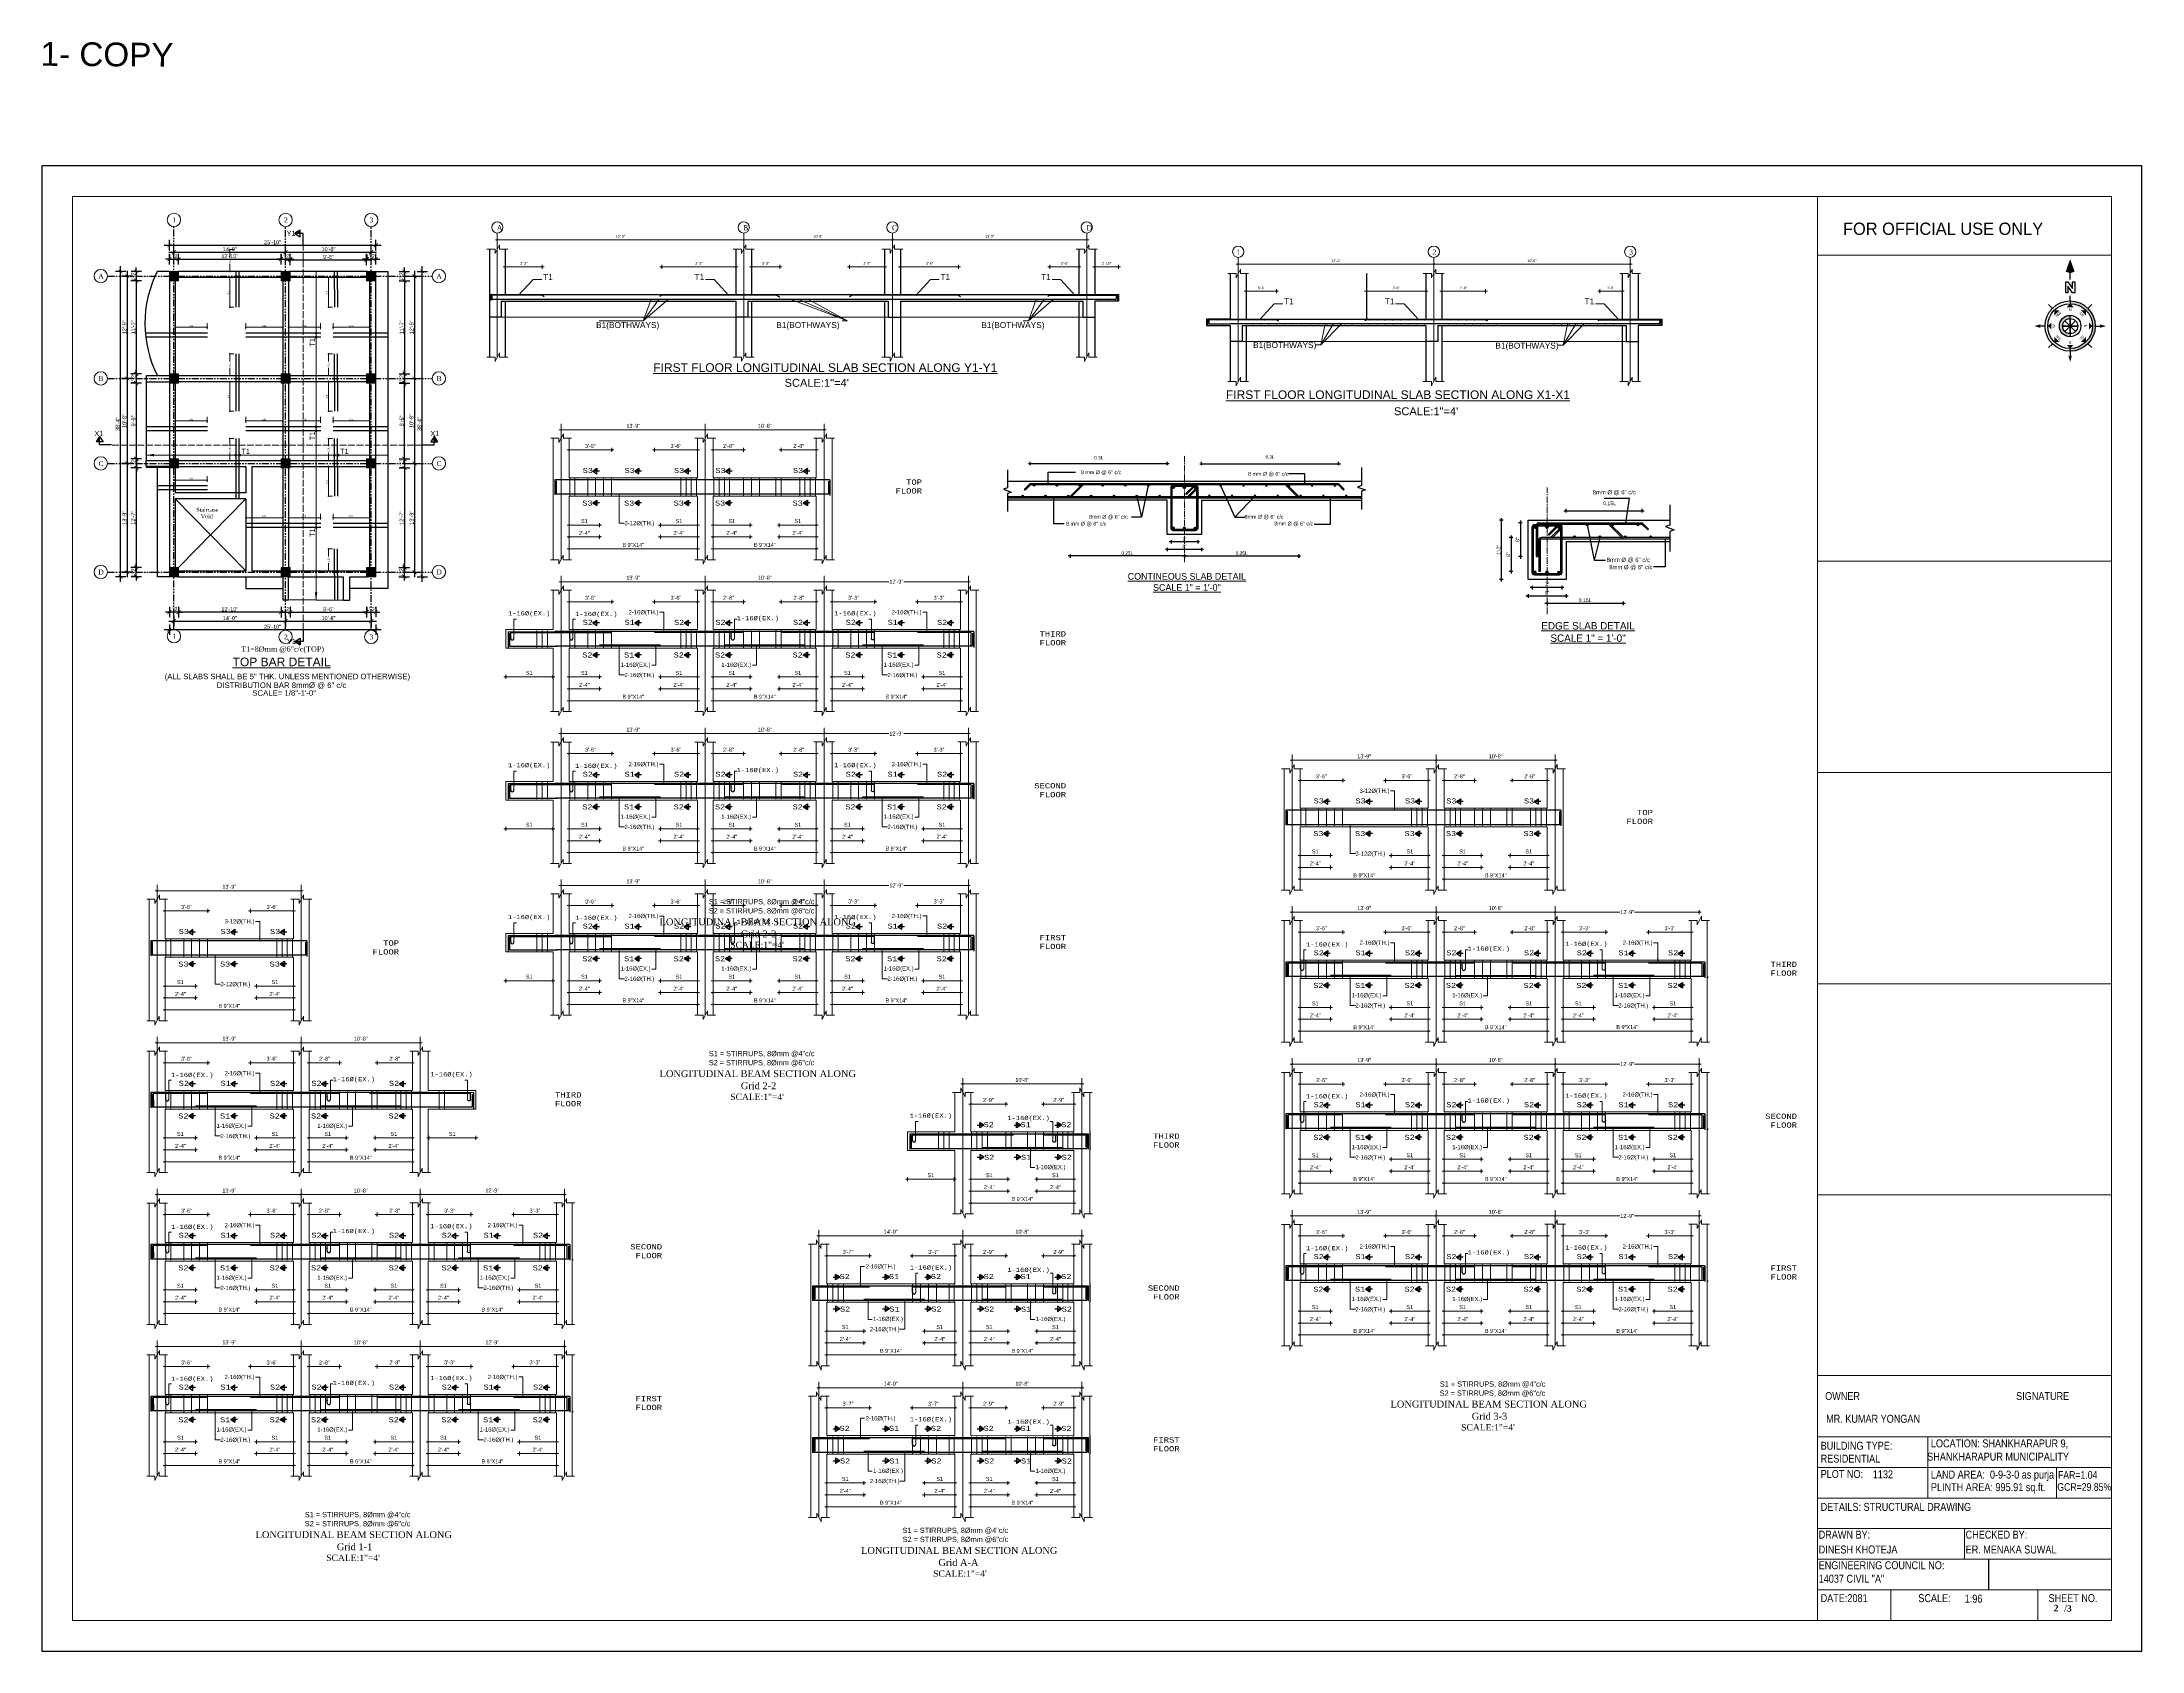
# Model space of a CAD drawing. Header units: inches. Extents: x -2812 to 9774, y -15726 to -746.
# Drawn here: x -2812 to 366, y -12539 to -10104 of the extents above; entities that cross this region are included whole.
import ezdxf
from ezdxf.enums import TextEntityAlignment as Align

# ---------------------------------------------------------------- set-up
doc = ezdxf.new("R2010")
doc.units = ezdxf.units.IN
doc.header["$LTSCALE"] = 17
doc.header["$MEASUREMENT"] = 0
for name, pattern in [('ACAD_ISO02W100', [15, 12, -3]), ('ACAD_ISO03W100', [30, 12, -18]), ('CENTER2', [1.125, 0.75, -0.125, 0.125, -0.125]), ('DASHED', [0.75, 0.5, -0.25]), ('PHANTOM2', [1.25, 0.625, -0.125, 0.125, -0.125, 0.125, -0.125])]:
    doc.linetypes.add(name, pattern=pattern)
for name, color, linetype, lineweight in [('05 DOT', 50, 'Continuous', 5), ('09 CONTINUITY', 7, 'Continuous', 9), ('09 DIMENSION', 50, 'Continuous', 9), ('13 DIMENSION GRID', 50, 'Continuous', 13), ('15 CENTER', 113, 'CENTER2', 15), ('15 EXT BAR DIMENSION', 130, 'Continuous', 15), ('15 TEXT', 7, 'Continuous', 15), ('18 GRID TEXT', 50, 'Continuous', 18), ('20 BEAM ELEVATION', 140, 'ACAD_ISO03W100', 20), ('20 BEAM SECTION ARROW', 7, 'ACAD_ISO02W100', 20), ('20 STIRRUPS', 137, 'Continuous', 20), ('25 BEAM PLAN', 90, 'DASHED', 25), ('25 BOT BAR', 12, 'Continuous', 25), ('25 TOP BAR', 3, 'Continuous', 25), ('30 COLUMN', 1, 'Continuous', 30), ('30 EXTRABAR', 6, 'Continuous', 30), ('30 MAIN BAR', 12, 'Continuous', 30), ('30 RENFORCEMENT', 12, 'Continuous', 30), ('aa_dim', 5, 'Continuous', 9), ('CENTERLINE', 1, 'CENTER2', 5), ('col', 10, 'Continuous', 40), ('column', 20, 'Continuous', 15), ('DOOR & WIN', 1, 'Continuous', 25), ('ELE1', 3, 'Continuous', 9), ('MARK', 1, 'Continuous', 25), ('OUTLINE', 1, 'Continuous', 25), ('Profile ele', 4, 'Continuous', 25), ('Rebar', 250, 'Continuous', 30), ('RINF', 4, 'Continuous', 25), ('STIRRUPS', 4, 'Continuous', 30), ('TEXT', 231, 'Continuous', 20), ('Text 0.200', 122, 'Continuous', 20)]:
    doc.layers.add(name, color=color, linetype=linetype, lineweight=lineweight)
for name, color, linetype in [('A-Wall', 7, 'Continuous'), ('border', 241, 'Continuous'), ('break line', 142, 'Continuous'), ('Dim', 1, 'Continuous'), ('WINDOW', 5, 'Continuous')]:
    doc.layers.add(name, color=color, linetype=linetype)
doc.styles.add('1-12', font='arial.ttf', dxfattribs={"height": 1})
doc.styles.add('1-96', font='arial.ttf', dxfattribs={"height": 7})
doc.styles.add('ARCHITECTURE', font='stylu.ttf')
doc.styles.add('ARIAL', font='arial.ttf')
doc.styles.add('CUNEW', font='cour.ttf')
doc.styles.add('DIM', font='dutch.ttf')
doc.styles.add('ordinary', font='ARIALN.TTF')
doc.styles.add('ROMANS', font='', dxfattribs={"width": 0.8, "height": 7})
doc.styles.add('STYLUS', font='times.ttf')
doc.styles.add('TEX8', font='cour.ttf', dxfattribs={"width": 0.75})
doc.styles.get('ROMANS').set_extended_font_data('Raavi')
doc.dimstyles.new('8 SCALE', dxfattribs={"dimscale": 0, "dimtxt": 6, "dimasz": 6, "dimexe": 8, "dimexo": 8, "dimgap": 1.25, "dimtad": 1, "dimdec": 0, "dimzin": 3, "dimdsep": 46, "dimlunit": 4, "dimtxsty": 'ARCHITECTURE', "dimblk": 'ARCHTICK', "dimcen": 8, "dimdle": 8, "dimclrd": 5, "dimclre": 5, "dimclrt": 7, "dimadec": 0, "dimazin": 0, "dimtfac": 0.75, "dimtdec": 0, "dimtix": 1, "dimtmove": 2, "dimatfit": 3, "dimldrblk": 'ARCHTICK', "dimfxl": 8, "dimfxlon": 1, "dimtolj": 1, "dimtzin": 0, "dimlwd": -1, "dimlwe": -1, "dimarcsym": 0})
doc.dimstyles.new('8 times', dxfattribs={"dimtxt": 7, "dimasz": 7, "dimexe": 4, "dimexo": 1, "dimgap": 2, "dimtad": 1, "dimdec": 0, "dimlfac": 0.125, "dimzin": 0, "dimdsep": 46, "dimlunit": 4, "dimtxsty": '1-96', "dimblk": 'DOTSMALL', "dimcen": 3, "dimdle": 4, "dimclrd": 256, "dimclre": 256, "dimclrt": 6, "dimadec": 0, "dimazin": 0, "dimtfac": 1, "dimtdec": 0, "dimtix": 1, "dimtofl": 0, "dimtmove": 1, "dimatfit": 3, "dimfxl": 3, "dimfxlon": 1, "dimtolj": 1, "dimtzin": 0, "dimlwd": -1, "dimlwe": -1, "dimarcsym": 0})
doc.dimstyles.new('Copy of Standard1', dxfattribs={"dimscale": 24, "dimtxt": 0.083333, "dimasz": 0.125, "dimexe": 0.046875, "dimexo": 0.078125, "dimgap": 0.046875, "dimtad": 1, "dimdec": 0, "dimzin": 3, "dimdsep": 46, "dimlunit": 4, "dimtxsty": 'STYLUS', "dimcen": 0.09, "dimdle": 0.046875, "dimclrd": 5, "dimclre": 5, "dimclrt": 7, "dimaunit": 1, "dimadec": 0, "dimazin": 0, "dimtfac": 1, "dimtdec": 0, "dimtofl": 0, "dimtmove": 0, "dimatfit": 3, "dimfxl": 1, "dimtolj": 1, "dimtzin": 0, "dimlwd": -1, "dimlwe": -1, "dimarcsym": 0})
doc.dimstyles.new('SUREN 1', dxfattribs={"dimtxt": 0.75, "dimasz": 6, "dimexe": 1.5, "dimexo": 1.5, "dimgap": 1, "dimtad": 1, "dimdec": 1, "dimzin": 3, "dimdsep": 46, "dimlunit": 4, "dimtxsty": 'TEX8', "dimblk": 'ARCHTICK', "dimcen": 0.09375, "dimclrd": 1, "dimclre": 1, "dimclrt": 256, "dimadec": 0, "dimazin": 0, "dimtfac": 0.75, "dimtdec": 1, "dimtmove": 1, "dimatfit": 3, "dimfxl": 1, "dimtolj": 1, "dimtzin": 0, "dimlwd": 9, "dimlwe": 9, "dimarcsym": 0})
doc.dimstyles.new('SUREN 2', dxfattribs={"dimtxt": 1.5, "dimasz": 0.75, "dimexe": 1.5, "dimexo": 0.5, "dimgap": 1, "dimtad": 1, "dimdec": 1, "dimzin": 3, "dimdsep": 46, "dimlunit": 4, "dimtxsty": 'TEX8', "dimblk": 'ARCHTICK', "dimcen": 1.5, "dimdle": 1.5, "dimclrd": 1, "dimclre": 5, "dimclrt": 256, "dimadec": 3, "dimazin": 0, "dimtfac": 0.75, "dimtdec": 1, "dimtmove": 2, "dimatfit": 3, "dimfxl": 9, "dimfrac": 1, "dimtolj": 1, "dimtzin": 0, "dimlwd": 5, "dimlwe": 5, "dimarcsym": 0})
doc.dimstyles.new('SUREN 4', dxfattribs={"dimtxt": 4, "dimasz": 3, "dimexe": 3, "dimexo": 0, "dimgap": 3, "dimtad": 1, "dimdec": 0, "dimzin": 3, "dimdsep": 46, "dimlunit": 4, "dimtxsty": 'ordinary', "dimblk": 'ARCHTICK', "dimcen": 8, "dimdle": 3, "dimclrd": 1, "dimclre": 5, "dimclrt": 256, "dimadec": 3, "dimazin": 0, "dimtfac": 1, "dimtdec": 0, "dimtmove": 1, "dimatfit": 3, "dimfxl": 3, "dimfxlon": 1, "dimfrac": 1, "dimtolj": 1, "dimtzin": 0, "dimlwd": 5, "dimlwe": 5, "dimarcsym": 0})
doc.dimstyles.new('TOILET DETAIL', dxfattribs={"dimscale": 0, "dimtxt": 2.5, "dimasz": 2.5, "dimexe": 6, "dimexo": 6, "dimgap": 1, "dimtad": 1, "dimdec": 0, "dimzin": 0, "dimdsep": 46, "dimlunit": 4, "dimtxsty": 'ARCHITECTURE', "dimblk": 'DOT', "dimcen": 0, "dimclrd": 1, "dimclre": 5, "dimclrt": 7, "dimadec": 3, "dimazin": 0, "dimtfac": 1, "dimtdec": 0, "dimtofl": 0, "dimtmove": 0, "dimatfit": 3, "dimldrblk": 'DOT', "dimfxl": 6, "dimfxlon": 1, "dimtolj": 1, "dimtzin": 0, "dimlwd": 18, "dimlwe": 18, "dimarcsym": 0})

# ---------------------------------------------------------------- blocks, each defined once
blk = doc.blocks.new('10 mm bar')
at = {"layer": 'Rebar'}
blk.add_hatch(color=256, dxfattribs=at).paths.add_polyline_path([(-0.2, 0, 1), (0.2, 0, 1)])
for q in [(-0.14, 0.14), (0, 0.2), (0.14, 0.14), (-0.2, 0), (-0.14, -0.14), (0.2, 0), (0, -0.2), (0.14, -0.14)]:
    blk.add_line((0, 0), q, dxfattribs=at)
blk.add_circle((0, 0), 0.2, dxfattribs=at)
blk = doc.blocks.new('16 mm bar')
at = {"layer": 'Rebar'}
blk.add_hatch(color=256, dxfattribs=at).paths.add_polyline_path([(-0.32, 0, 1), (0.32, 0, 1)])
for q in [(-0.32, 0), (-0.23, 0.23), (0, 0.32), (0.23, 0.23), (0.32, 0), (-0.23, -0.23), (0, -0.32), (0.23, -0.23)]:
    blk.add_line((0, 0), q, dxfattribs=at)
blk.add_circle((0, 0), 0.32, dxfattribs=at)
blk = doc.blocks.new('_DotSmall')
at = {"color": 0, "const_width": 0.5}
blk.add_lwpolyline([(-0.0625, 0, 1), (0.0625, 0, 1)], format="xyb", close=True, dxfattribs=at)
blk = doc.blocks.new('*D239')
at = {"layer": 'Defpoints', "color": 0, "transparency": 16777216}
for p in [(716.4, 285), (428.4, 248.2), (716.4, 243.4)]:
    blk.add_point(p, dxfattribs=at)
at = {"layer": 'Dim', "transparency": 16777216}
for p, q in [((424.4, 285), (720.4, 285)), ((428.4, 282), (428.4, 289)), ((716.4, 282), (716.4, 289))]:
    blk.add_line(p, q, dxfattribs=at)
at = {"layer": 'Dim', "transparency": 16777216, "xscale": 7, "yscale": 7, "zscale": 7, "rotation": 180}
blk.add_blockref('_DotSmall', (428.4, 285), dxfattribs=at)
at = {"layer": 'Dim', "transparency": 16777216, "xscale": 7, "yscale": 7, "zscale": 7}
blk.add_blockref('_DotSmall', (716.4, 285), dxfattribs=at)
at = {"layer": 'Dim', "color": 6, "transparency": 16777216, "insert": (572.4, 299.1), "char_height": 7, "attachment_point": 5, "style": '1-96'}
blk.add_mtext('\\A1;0.3L', dxfattribs=at)
blk = doc.blocks.new('*D240')
at = {"layer": 'Defpoints', "color": 0, "transparency": 16777216}
for p in [(68.3, 285), (68.3, 243.4), (356.4, 248.2)]:
    blk.add_point(p, dxfattribs=at)
at = {"layer": 'Dim', "transparency": 16777216}
for p, q in [((360.4, 285), (64.3, 285)), ((68.3, 282), (68.3, 289)), ((356.4, 282), (356.4, 289))]:
    blk.add_line(p, q, dxfattribs=at)
at = {"layer": 'Dim', "transparency": 16777216, "xscale": 7, "yscale": 7, "zscale": 7, "rotation": 180}
blk.add_blockref('_DotSmall', (68.3, 285), dxfattribs=at)
at = {"layer": 'Dim', "transparency": 16777216, "xscale": 7, "yscale": 7, "zscale": 7}
blk.add_blockref('_DotSmall', (356.4, 285), dxfattribs=at)
at = {"layer": 'Dim', "color": 6, "transparency": 16777216, "insert": (212.4, 297.4), "char_height": 7, "attachment_point": 5, "style": '1-96'}
blk.add_mtext('\\A1;0.3L', dxfattribs=at)
blk = doc.blocks.new('*D241')
at = {"layer": 'Defpoints', "color": 0, "transparency": 16777216}
for p in [(632.3, 216.2), (392.3, 136.2), (632.3, 91.3)]:
    blk.add_point(p, dxfattribs=at)
at = {"layer": 'Dim', "transparency": 16777216}
for p, q in [((388.3, 91.3), (636.3, 91.3)), ((392.3, 94.3), (392.3, 87.3)), ((632.3, 94.3), (632.3, 87.3))]:
    blk.add_line(p, q, dxfattribs=at)
at = {"layer": 'Dim', "transparency": 16777216, "xscale": 7, "yscale": 7, "zscale": 7, "rotation": 180}
blk.add_blockref('_DotSmall', (392.3, 91.3), dxfattribs=at)
at = {"layer": 'Dim', "transparency": 16777216, "xscale": 7, "yscale": 7, "zscale": 7}
blk.add_blockref('_DotSmall', (632.3, 91.3), dxfattribs=at)
at = {"layer": 'Dim', "color": 6, "transparency": 16777216, "insert": (512.3, 96.9), "char_height": 7, "attachment_point": 5, "style": '1-96'}
blk.add_mtext('\\A1;0.25L', dxfattribs=at)
blk = doc.blocks.new('*D242')
at = {"layer": 'Defpoints', "color": 0, "transparency": 16777216}
for p in [(152.3, 216.2), (392.3, 136.2), (152.3, 91.3)]:
    blk.add_point(p, dxfattribs=at)
at = {"layer": 'Dim', "transparency": 16777216}
for p, q in [((396.3, 91.3), (148.3, 91.3)), ((152.3, 94.3), (152.3, 87.3)), ((392.3, 94.3), (392.3, 87.3))]:
    blk.add_line(p, q, dxfattribs=at)
at = {"layer": 'Dim', "transparency": 16777216, "xscale": 7, "yscale": 7, "zscale": 7, "rotation": 180}
blk.add_blockref('_DotSmall', (152.3, 91.3), dxfattribs=at)
at = {"layer": 'Dim', "transparency": 16777216, "xscale": 7, "yscale": 7, "zscale": 7}
blk.add_blockref('_DotSmall', (392.3, 91.3), dxfattribs=at)
at = {"layer": 'Dim', "color": 6, "transparency": 16777216, "insert": (272.3, 96.9), "char_height": 7, "attachment_point": 5, "style": '1-96'}
blk.add_mtext('\\A1;0.25L', dxfattribs=at)
blk = doc.blocks.new('*D243')
at = {"layer": 'Defpoints', "color": 0, "transparency": 16777216}
for p in [(364.3, 147.4), (420.3, 147.4), (420.3, 121.3)]:
    blk.add_point(p, dxfattribs=at)
at = {"layer": 'Dim', "transparency": 16777216}
for p, q in [((360.3, 121.3), (424.3, 121.3)), ((364.3, 124.3), (364.3, 117.3)), ((420.3, 124.3), (420.3, 117.3))]:
    blk.add_line(p, q, dxfattribs=at)
at = {"layer": 'Dim', "transparency": 16777216, "xscale": 7, "yscale": 7, "zscale": 7, "rotation": 180}
blk.add_blockref('_DotSmall', (364.3, 121.3), dxfattribs=at)
at = {"layer": 'Dim', "transparency": 16777216, "xscale": 7, "yscale": 7, "zscale": 7}
blk.add_blockref('_DotSmall', (420.3, 121.3), dxfattribs=at)
at = {"layer": 'Dim', "color": 6, "transparency": 16777216, "insert": (392.3, 126.8), "char_height": 7, "attachment_point": 5, "style": '1-96'}
blk.add_mtext('\\A1;7"', dxfattribs=at)
blk = doc.blocks.new('*D244')
at = {"layer": 'Defpoints', "color": 0, "transparency": 16777216}
for p in [(356.3, 136.2), (428.3, 136.2), (428.3, 105.4)]:
    blk.add_point(p, dxfattribs=at)
at = {"layer": 'Dim', "transparency": 16777216}
for p, q in [((352.3, 105.4), (432.3, 105.4)), ((356.3, 108.4), (356.3, 101.4)), ((428.3, 108.4), (428.3, 101.4))]:
    blk.add_line(p, q, dxfattribs=at)
at = {"layer": 'Dim', "transparency": 16777216, "xscale": 7, "yscale": 7, "zscale": 7, "rotation": 180}
blk.add_blockref('_DotSmall', (356.3, 105.4), dxfattribs=at)
at = {"layer": 'Dim', "transparency": 16777216, "xscale": 7, "yscale": 7, "zscale": 7}
blk.add_blockref('_DotSmall', (428.3, 105.4), dxfattribs=at)
at = {"layer": 'Dim', "color": 6, "transparency": 16777216, "insert": (392.3, 111), "char_height": 7, "attachment_point": 5, "style": '1-96'}
blk.add_mtext('\\A1;9"', dxfattribs=at)
blk = doc.blocks.new('*D245')
at = {"layer": 'Defpoints', "color": 0, "transparency": 16777216}
for p in [(632.5, 216.2), (392.5, 136.2), (632.5, 91.3)]:
    blk.add_point(p, dxfattribs=at)
at = {"layer": 'Dim', "transparency": 16777216}
for p, q in [((388.5, 91.3), (636.5, 91.3)), ((392.5, 94.3), (392.5, 87.3)), ((632.5, 94.3), (632.5, 87.3))]:
    blk.add_line(p, q, dxfattribs=at)
at = {"layer": 'Dim', "transparency": 16777216, "xscale": 7, "yscale": 7, "zscale": 7, "rotation": 180}
blk.add_blockref('_DotSmall', (392.5, 91.3), dxfattribs=at)
at = {"layer": 'Dim', "transparency": 16777216, "xscale": 7, "yscale": 7, "zscale": 7}
blk.add_blockref('_DotSmall', (632.5, 91.3), dxfattribs=at)
at = {"layer": 'Dim', "color": 6, "transparency": 16777216, "insert": (512.5, 96.9), "char_height": 7, "attachment_point": 5, "style": '1-96'}
blk.add_mtext('\\A1;0.25L', dxfattribs=at)
blk = doc.blocks.new('*D246')
at = {"layer": 'Defpoints', "color": 0, "transparency": 16777216}
for p in [(287.7, 271), (287.7, 248.4), (143.7, 213.2)]:
    blk.add_point(p, dxfattribs=at)
at = {"layer": 'Dim', "transparency": 16777216}
for p, q in [((139.7, 271), (291.7, 271)), ((143.7, 268), (143.7, 275)), ((287.7, 268), (287.7, 275))]:
    blk.add_line(p, q, dxfattribs=at)
at = {"layer": 'Dim', "transparency": 16777216, "xscale": 7, "yscale": 7, "zscale": 7, "rotation": 180}
blk.add_blockref('_DotSmall', (143.7, 271), dxfattribs=at)
at = {"layer": 'Dim', "transparency": 16777216, "xscale": 7, "yscale": 7, "zscale": 7}
blk.add_blockref('_DotSmall', (287.7, 271), dxfattribs=at)
at = {"layer": 'Dim', "color": 6, "transparency": 16777216, "insert": (225.9, 285.1), "char_height": 7, "attachment_point": 5, "style": '1-96'}
blk.add_mtext('\\A1;0.15L', dxfattribs=at)
blk = doc.blocks.new('*D247')
at = {"layer": 'Defpoints', "color": 0, "transparency": 16777216}
for p in [(251.7, 218), (107.7, 141.2), (251.7, 96.3)]:
    blk.add_point(p, dxfattribs=at)
at = {"layer": 'Dim', "transparency": 16777216}
for p, q in [((103.7, 96.3), (255.7, 96.3)), ((107.7, 99.3), (107.7, 92.3)), ((251.7, 99.3), (251.7, 92.3))]:
    blk.add_line(p, q, dxfattribs=at)
at = {"layer": 'Dim', "transparency": 16777216, "xscale": 7, "yscale": 7, "zscale": 7, "rotation": 180}
blk.add_blockref('_DotSmall', (107.7, 96.3), dxfattribs=at)
at = {"layer": 'Dim', "transparency": 16777216, "xscale": 7, "yscale": 7, "zscale": 7}
blk.add_blockref('_DotSmall', (251.7, 96.3), dxfattribs=at)
at = {"layer": 'Dim', "color": 6, "transparency": 16777216, "insert": (179.7, 101.9), "char_height": 7, "attachment_point": 5, "style": '1-96'}
blk.add_mtext('\\A1;0.15L', dxfattribs=at)
blk = doc.blocks.new('*D248')
at = {"layer": 'Defpoints', "color": 0, "transparency": 16777216}
for p in [(79.7, 152.4), (135.7, 152.4), (135.7, 126.3)]:
    blk.add_point(p, dxfattribs=at)
at = {"layer": 'Dim', "transparency": 16777216}
for p, q in [((75.7, 126.3), (139.7, 126.3)), ((79.7, 129.3), (79.7, 122.3)), ((135.7, 129.3), (135.7, 122.3))]:
    blk.add_line(p, q, dxfattribs=at)
at = {"layer": 'Dim', "transparency": 16777216, "xscale": 7, "yscale": 7, "zscale": 7, "rotation": 180}
blk.add_blockref('_DotSmall', (79.7, 126.3), dxfattribs=at)
at = {"layer": 'Dim', "transparency": 16777216, "xscale": 7, "yscale": 7, "zscale": 7}
blk.add_blockref('_DotSmall', (135.7, 126.3), dxfattribs=at)
at = {"layer": 'Dim', "color": 6, "transparency": 16777216, "insert": (107.7, 131.8), "char_height": 7, "attachment_point": 5, "style": '1-96'}
blk.add_mtext('\\A1;7"', dxfattribs=at)
blk = doc.blocks.new('*D249')
at = {"layer": 'Defpoints', "color": 0, "transparency": 16777216}
for p in [(71.7, 141.2), (143.7, 141.2), (143.7, 110.4)]:
    blk.add_point(p, dxfattribs=at)
at = {"layer": 'Dim', "transparency": 16777216}
for p, q in [((67.7, 110.4), (147.7, 110.4)), ((71.7, 113.4), (71.7, 106.4)), ((143.7, 113.4), (143.7, 106.4))]:
    blk.add_line(p, q, dxfattribs=at)
at = {"layer": 'Dim', "transparency": 16777216, "xscale": 7, "yscale": 7, "zscale": 7, "rotation": 180}
blk.add_blockref('_DotSmall', (71.7, 110.4), dxfattribs=at)
at = {"layer": 'Dim', "transparency": 16777216, "xscale": 7, "yscale": 7, "zscale": 7}
blk.add_blockref('_DotSmall', (143.7, 110.4), dxfattribs=at)
at = {"layer": 'Dim', "color": 6, "transparency": 16777216, "insert": (107.7, 116), "char_height": 7, "attachment_point": 5, "style": '1-96'}
blk.add_mtext('\\A1;9"', dxfattribs=at)
blk = doc.blocks.new('*D235')
at = {"layer": 'Defpoints', "color": 0, "transparency": 16777216}
for p in [(92.4, 248.4), (57.5, 184.4), (89.7, 184.4)]:
    blk.add_point(p, dxfattribs=at)
at = {"layer": 'Dim', "transparency": 16777216}
for p, q in [((60.5, 248.4), (53.5, 248.4)), ((57.5, 252.4), (57.5, 180.4)), ((60.5, 184.4), (53.5, 184.4))]:
    blk.add_line(p, q, dxfattribs=at)
at = {"layer": 'Dim', "transparency": 16777216, "xscale": 7, "yscale": 7, "zscale": 7}
for p, rotation in [((57.5, 248.4), 90), ((57.5, 184.4), 270)]:
    blk.add_blockref('_DotSmall', p, dxfattribs=dict(at, rotation=rotation))
at = {"layer": 'Dim', "color": 6, "transparency": 16777216, "insert": (52, 216.4), "char_height": 7, "attachment_point": 5, "rotation": 90, "style": '1-96'}
blk.add_mtext('\\A1;8"', dxfattribs=at)
blk = doc.blocks.new('*D236')
at = {"layer": 'Defpoints', "color": 0, "transparency": 16777216}
for p in [(97.2, 220.4), (40, 156.4), (94.5, 156.4)]:
    blk.add_point(p, dxfattribs=at)
at = {"layer": 'Dim', "transparency": 16777216}
for p, q in [((43, 220.4), (36, 220.4)), ((40, 224.4), (40, 152.4)), ((43, 156.4), (36, 156.4))]:
    blk.add_line(p, q, dxfattribs=at)
at = {"layer": 'Dim', "transparency": 16777216, "xscale": 7, "yscale": 7, "zscale": 7}
for p, rotation in [((40, 220.4), 90), ((40, 156.4), 270)]:
    blk.add_blockref('_DotSmall', p, dxfattribs=dict(at, rotation=rotation))
at = {"layer": 'Dim', "color": 6, "transparency": 16777216, "insert": (34.4, 188.4), "char_height": 7, "attachment_point": 5, "rotation": 90, "style": '1-96'}
blk.add_mtext('\\A1;8"', dxfattribs=at)
blk = doc.blocks.new('*D237')
at = {"layer": 'Defpoints', "color": 0, "transparency": 16777216}
for p in [(21.5, 253.2), (71.7, 253.2), (71.7, 141.2)]:
    blk.add_point(p, dxfattribs=at)
at = {"layer": 'Dim', "transparency": 16777216}
for p, q in [((24.5, 253.2), (17.5, 253.2)), ((21.5, 137.2), (21.5, 257.2)), ((24.5, 141.2), (17.5, 141.2))]:
    blk.add_line(p, q, dxfattribs=at)
at = {"layer": 'Dim', "transparency": 16777216, "xscale": 7, "yscale": 7, "zscale": 7}
for p, rotation in [((21.5, 253.2), 90), ((21.5, 141.2), 270)]:
    blk.add_blockref('_DotSmall', p, dxfattribs=dict(at, rotation=rotation))
at = {"layer": 'Dim', "color": 6, "transparency": 16777216, "insert": (16, 197.2), "char_height": 7, "attachment_point": 5, "rotation": 90, "style": '1-96'}
blk.add_mtext('\\A1;1\'-2"', dxfattribs=at)
blk = doc.blocks.new('_ArchTick')
at = {"color": 0, "linetype": 'ByBlock', "const_width": 0.15}
blk.add_lwpolyline([(-0.5, -0.5), (0.5, 0.5)], dxfattribs=at)
blk = doc.blocks.new('*D1382')
at = {"layer": 'Defpoints', "color": 0, "transparency": 16777216}
for p in [(14670.4, -9486.8), (14726.4, -9486.8), (14670.4, -9530.4)]:
    blk.add_point(p, dxfattribs=at)
at = {"layer": 'Dim', "color": 1, "lineweight": 5, "transparency": 16777216}
blk.add_line((14729.4, -9530.4), (14667.4, -9530.4), dxfattribs=at)
at = {"layer": 'Dim', "color": 5, "lineweight": 5, "transparency": 16777216}
for p, q in [((14670.4, -9527.4), (14670.4, -9533.4)), ((14726.4, -9527.4), (14726.4, -9533.4))]:
    blk.add_line(p, q, dxfattribs=at)
at = {"layer": 'Dim', "color": 1, "lineweight": 5, "transparency": 16777216, "xscale": 3, "yscale": 3, "zscale": 3, "rotation": 180}
blk.add_blockref('_ArchTick', (14670.4, -9530.4), dxfattribs=at)
at = {"layer": 'Dim', "color": 1, "lineweight": 5, "transparency": 16777216, "xscale": 3, "yscale": 3, "zscale": 3}
blk.add_blockref('_ArchTick', (14726.4, -9530.4), dxfattribs=at)
at = {"layer": 'Dim', "transparency": 16777216, "insert": (14698.4, -9524.3), "char_height": 6, "attachment_point": 5, "style": 'ordinary'}
blk.add_mtext('\\A1;S1', dxfattribs=at)
blk = doc.blocks.new('*D1383')
at = {"layer": 'Defpoints', "color": 0, "transparency": 16777216}
for p in [(14670.4, -9486.8), (14726.4, -9486.8), (14726.4, -9548.4)]:
    blk.add_point(p, dxfattribs=at)
at = {"layer": 'Dim', "color": 1, "lineweight": 5, "transparency": 16777216}
blk.add_line((14667.4, -9548.4), (14729.4, -9548.4), dxfattribs=at)
at = {"layer": 'Dim', "color": 5, "lineweight": 5, "transparency": 16777216}
for p, q in [((14670.4, -9545.4), (14670.4, -9551.4)), ((14726.4, -9545.4), (14726.4, -9551.4))]:
    blk.add_line(p, q, dxfattribs=at)
at = {"layer": 'Dim', "color": 1, "lineweight": 5, "transparency": 16777216, "xscale": 3, "yscale": 3, "zscale": 3, "rotation": 180}
blk.add_blockref('_ArchTick', (14670.4, -9548.4), dxfattribs=at)
at = {"layer": 'Dim', "color": 1, "lineweight": 5, "transparency": 16777216, "xscale": 3, "yscale": 3, "zscale": 3}
blk.add_blockref('_ArchTick', (14726.4, -9548.4), dxfattribs=at)
at = {"layer": 'Dim', "transparency": 16777216, "insert": (14698.4, -9542.4), "char_height": 6, "attachment_point": 5, "style": 'ordinary'}
blk.add_mtext('\\A1;2\'-4"', dxfattribs=at)
blk = doc.blocks.new('*D1384')
at = {"layer": 'Defpoints', "color": 0, "transparency": 16777216}
for p in [(14452.4, -9486.8), (14508.4, -9486.8), (14452.4, -9530.4)]:
    blk.add_point(p, dxfattribs=at)
at = {"layer": 'Dim', "color": 1, "lineweight": 5, "transparency": 16777216}
blk.add_line((14511.4, -9530.4), (14449.4, -9530.4), dxfattribs=at)
at = {"layer": 'Dim', "color": 5, "lineweight": 5, "transparency": 16777216}
for p, q in [((14452.4, -9527.4), (14452.4, -9533.4)), ((14508.4, -9527.4), (14508.4, -9533.4))]:
    blk.add_line(p, q, dxfattribs=at)
at = {"layer": 'Dim', "color": 1, "lineweight": 5, "transparency": 16777216, "xscale": 3, "yscale": 3, "zscale": 3, "rotation": 180}
blk.add_blockref('_ArchTick', (14452.4, -9530.4), dxfattribs=at)
at = {"layer": 'Dim', "color": 1, "lineweight": 5, "transparency": 16777216, "xscale": 3, "yscale": 3, "zscale": 3}
blk.add_blockref('_ArchTick', (14508.4, -9530.4), dxfattribs=at)
at = {"layer": 'Dim', "transparency": 16777216, "insert": (14480.4, -9524.3), "char_height": 6, "attachment_point": 5, "style": 'ordinary'}
blk.add_mtext('\\A1;S1', dxfattribs=at)
blk = doc.blocks.new('*D1385')
at = {"layer": 'Defpoints', "color": 0, "transparency": 16777216}
for p in [(14452.4, -9486.8), (14508.4, -9486.8), (14508.4, -9548.4)]:
    blk.add_point(p, dxfattribs=at)
at = {"layer": 'Dim', "color": 1, "lineweight": 5, "transparency": 16777216}
blk.add_line((14449.4, -9548.4), (14511.4, -9548.4), dxfattribs=at)
at = {"layer": 'Dim', "color": 5, "lineweight": 5, "transparency": 16777216}
for p, q in [((14452.4, -9545.4), (14452.4, -9551.4)), ((14508.4, -9545.4), (14508.4, -9551.4))]:
    blk.add_line(p, q, dxfattribs=at)
at = {"layer": 'Dim', "color": 1, "lineweight": 5, "transparency": 16777216, "xscale": 3, "yscale": 3, "zscale": 3, "rotation": 180}
blk.add_blockref('_ArchTick', (14452.4, -9548.4), dxfattribs=at)
at = {"layer": 'Dim', "color": 1, "lineweight": 5, "transparency": 16777216, "xscale": 3, "yscale": 3, "zscale": 3}
blk.add_blockref('_ArchTick', (14508.4, -9548.4), dxfattribs=at)
at = {"layer": 'Dim', "transparency": 16777216, "insert": (14480.4, -9542.4), "char_height": 6, "attachment_point": 5, "style": 'ordinary'}
blk.add_mtext('\\A1;2\'-4"', dxfattribs=at)
blk = doc.blocks.new('*D1386')
at = {"layer": 'Defpoints', "color": 0, "transparency": 16777216}
for p in [(14532.4, -9486.8), (14578.4, -9486.8), (14578.4, -9530.4)]:
    blk.add_point(p, dxfattribs=at)
at = {"layer": 'Dim', "color": 1, "lineweight": 5, "transparency": 16777216}
blk.add_line((14529.4, -9530.4), (14581.4, -9530.4), dxfattribs=at)
at = {"layer": 'Dim', "color": 5, "lineweight": 5, "transparency": 16777216}
for p, q in [((14532.4, -9527.4), (14532.4, -9533.4)), ((14578.4, -9527.4), (14578.4, -9533.4))]:
    blk.add_line(p, q, dxfattribs=at)
at = {"layer": 'Dim', "color": 1, "lineweight": 5, "transparency": 16777216, "xscale": 3, "yscale": 3, "zscale": 3, "rotation": 180}
blk.add_blockref('_ArchTick', (14532.4, -9530.4), dxfattribs=at)
at = {"layer": 'Dim', "color": 1, "lineweight": 5, "transparency": 16777216, "xscale": 3, "yscale": 3, "zscale": 3}
blk.add_blockref('_ArchTick', (14578.4, -9530.4), dxfattribs=at)
at = {"layer": 'Dim', "transparency": 16777216, "insert": (14555.4, -9524.3), "char_height": 6, "attachment_point": 5, "style": 'ordinary'}
blk.add_mtext('\\A1;S1', dxfattribs=at)
blk = doc.blocks.new('*D1387')
at = {"layer": 'Defpoints', "color": 0, "transparency": 16777216}
for p in [(14532.4, -9486.8), (14578.4, -9486.8), (14578.4, -9548.4)]:
    blk.add_point(p, dxfattribs=at)
at = {"layer": 'Dim', "color": 1, "lineweight": 5, "transparency": 16777216}
blk.add_line((14529.4, -9548.4), (14581.4, -9548.4), dxfattribs=at)
at = {"layer": 'Dim', "color": 5, "lineweight": 5, "transparency": 16777216}
for p, q in [((14532.4, -9545.4), (14532.4, -9551.4)), ((14578.4, -9545.4), (14578.4, -9551.4))]:
    blk.add_line(p, q, dxfattribs=at)
at = {"layer": 'Dim', "color": 1, "lineweight": 5, "transparency": 16777216, "xscale": 3, "yscale": 3, "zscale": 3, "rotation": 180}
blk.add_blockref('_ArchTick', (14532.4, -9548.4), dxfattribs=at)
at = {"layer": 'Dim', "color": 1, "lineweight": 5, "transparency": 16777216, "xscale": 3, "yscale": 3, "zscale": 3}
blk.add_blockref('_ArchTick', (14578.4, -9548.4), dxfattribs=at)
at = {"layer": 'Dim', "transparency": 16777216, "insert": (14555.4, -9542.4), "char_height": 6, "attachment_point": 5, "style": 'ordinary'}
blk.add_mtext('\\A1;2\'-4"', dxfattribs=at)
blk = doc.blocks.new('*D1388')
at = {"layer": 'Defpoints', "color": 0, "transparency": 16777216}
for p in [(14352.4, -9486.8), (14408.4, -9486.8), (14352.4, -9530.4)]:
    blk.add_point(p, dxfattribs=at)
at = {"layer": 'Dim', "color": 1, "lineweight": 5, "transparency": 16777216}
blk.add_line((14411.4, -9530.4), (14349.4, -9530.4), dxfattribs=at)
at = {"layer": 'Dim', "color": 5, "lineweight": 5, "transparency": 16777216}
for p, q in [((14352.4, -9527.4), (14352.4, -9533.4)), ((14408.4, -9527.4), (14408.4, -9533.4))]:
    blk.add_line(p, q, dxfattribs=at)
at = {"layer": 'Dim', "color": 1, "lineweight": 5, "transparency": 16777216, "xscale": 3, "yscale": 3, "zscale": 3, "rotation": 180}
blk.add_blockref('_ArchTick', (14352.4, -9530.4), dxfattribs=at)
at = {"layer": 'Dim', "color": 1, "lineweight": 5, "transparency": 16777216, "xscale": 3, "yscale": 3, "zscale": 3}
blk.add_blockref('_ArchTick', (14408.4, -9530.4), dxfattribs=at)
at = {"layer": 'Dim', "transparency": 16777216, "insert": (14380.4, -9524.3), "char_height": 6, "attachment_point": 5, "style": 'ordinary'}
blk.add_mtext('\\A1;S1', dxfattribs=at)
blk = doc.blocks.new('*D1389')
at = {"layer": 'Defpoints', "color": 0, "transparency": 16777216}
for p in [(14352.4, -9486.8), (14408.4, -9486.8), (14352.4, -9548.4)]:
    blk.add_point(p, dxfattribs=at)
at = {"layer": 'Dim', "color": 1, "lineweight": 5, "transparency": 16777216}
blk.add_line((14411.4, -9548.4), (14349.4, -9548.4), dxfattribs=at)
at = {"layer": 'Dim', "color": 5, "lineweight": 5, "transparency": 16777216}
for p, q in [((14352.4, -9545.4), (14352.4, -9551.4)), ((14408.4, -9545.4), (14408.4, -9551.4))]:
    blk.add_line(p, q, dxfattribs=at)
at = {"layer": 'Dim', "color": 1, "lineweight": 5, "transparency": 16777216, "xscale": 3, "yscale": 3, "zscale": 3, "rotation": 180}
blk.add_blockref('_ArchTick', (14352.4, -9548.4), dxfattribs=at)
at = {"layer": 'Dim', "color": 1, "lineweight": 5, "transparency": 16777216, "xscale": 3, "yscale": 3, "zscale": 3}
blk.add_blockref('_ArchTick', (14408.4, -9548.4), dxfattribs=at)
at = {"layer": 'Dim', "transparency": 16777216, "insert": (14380.4, -9542.4), "char_height": 6, "attachment_point": 5, "style": 'ordinary'}
blk.add_mtext('\\A1;2\'-4"', dxfattribs=at)
blk = doc.blocks.new('*D1390')
at = {"layer": 'Defpoints', "color": 0, "transparency": 16777216}
for p in [(14532.4, -9566.4), (14532.4, -9566.4), (14726.4, -9566.4)]:
    blk.add_point(p, dxfattribs=at)
at = {"layer": 'Dim', "color": 5, "lineweight": 5, "transparency": 16777216}
for p, q in [((14532.4, -9566.4), (14532.4, -9563.4)), ((14726.4, -9566.4), (14726.4, -9563.4))]:
    blk.add_line(p, q, dxfattribs=at)
at = {"layer": 'Dim', "color": 1, "lineweight": 5, "transparency": 16777216}
blk.add_line((14729.4, -9566.4), (14529.4, -9566.4), dxfattribs=at)
at = {"layer": 'Dim', "color": 1, "lineweight": 5, "transparency": 16777216, "xscale": 3, "yscale": 3, "zscale": 3, "rotation": 180}
blk.add_blockref('_ArchTick', (14532.4, -9566.4), dxfattribs=at)
at = {"layer": 'Dim', "color": 1, "lineweight": 5, "transparency": 16777216, "xscale": 3, "yscale": 3, "zscale": 3}
blk.add_blockref('_ArchTick', (14726.4, -9566.4), dxfattribs=at)
at = {"layer": 'Dim', "transparency": 16777216, "insert": (14629.4, -9560.3), "char_height": 6, "attachment_point": 5, "style": 'ordinary'}
blk.add_mtext('\\A1;B 9"X14"', dxfattribs=at)
blk = doc.blocks.new('*D1391')
at = {"layer": 'Defpoints', "color": 0, "transparency": 16777216}
for p in [(14352.4, -9566.4, 0), (14352.4, -9566.4), (14508.4, -9566.4)]:
    blk.add_point(p, dxfattribs=at)
at = {"layer": 'Dim', "color": 5, "lineweight": 5, "transparency": 16777216}
for p, q in [((14352.4, -9566.4), (14352.4, -9563.4)), ((14508.4, -9566.4), (14508.4, -9569.4))]:
    blk.add_line(p, q, dxfattribs=at)
at = {"layer": 'Dim', "color": 1, "lineweight": 5, "transparency": 16777216}
blk.add_line((14511.4, -9566.4), (14349.4, -9566.4), dxfattribs=at)
at = {"layer": 'Dim', "color": 1, "lineweight": 5, "transparency": 16777216, "xscale": 3, "yscale": 3, "zscale": 3, "rotation": 180}
blk.add_blockref('_ArchTick', (14352.4, -9566.4), dxfattribs=at)
at = {"layer": 'Dim', "color": 1, "lineweight": 5, "transparency": 16777216, "xscale": 3, "yscale": 3, "zscale": 3}
blk.add_blockref('_ArchTick', (14508.4, -9566.4), dxfattribs=at)
at = {"layer": 'Dim', "transparency": 16777216, "insert": (14430.4, -9560.3), "char_height": 6, "attachment_point": 5, "style": 'ordinary'}
blk.add_mtext('\\A1;B 9"X14"', dxfattribs=at)
blk = doc.blocks.new('A$C760A2D39')
at = {"layer": 'MARK', "color": 2}
blk.add_line((0.6, 1.5), (0.6, 6.9), dxfattribs=at)
blk.add_ellipse((2.1, 1.5), major_axis=(-1.06, 1.06), ratio=1, start_param=0.785398, end_param=3.926991, dxfattribs=at)
blk.add_solid([(1.3, 3.5), (0.6, 6.9), (0, 3.5)], dxfattribs=at)
blk = doc.blocks.new('A$C685A745A')
at = {"layer": '20 BEAM ELEVATION', "linetype": 'Continuous', "lineweight": 20, "ltscale": 10}
blk.add_lwpolyline([(3.6, 1.5), (3.6, 19.6), (6, 19.6)], dxfattribs=at)
at = {"layer": '20 BEAM SECTION ARROW', "color": 6, "linetype": 'Continuous'}
blk.add_blockref('A$C760A2D39', (0, 0), dxfattribs=at)
blk = doc.blocks.new('*D1392')
at = {"layer": 'Defpoints', "color": 0, "transparency": 16777216}
for p in [(14272.4, -9486.8), (14328.4, -9486.8), (14272.4, -9530.4)]:
    blk.add_point(p, dxfattribs=at)
at = {"layer": 'Dim', "color": 1, "lineweight": 5, "transparency": 16777216}
blk.add_line((14331.4, -9530.4), (14269.4, -9530.4), dxfattribs=at)
at = {"layer": 'Dim', "color": 5, "lineweight": 5, "transparency": 16777216}
for p, q in [((14272.4, -9527.4), (14272.4, -9533.4)), ((14328.4, -9527.4), (14328.4, -9533.4))]:
    blk.add_line(p, q, dxfattribs=at)
at = {"layer": 'Dim', "color": 1, "lineweight": 5, "transparency": 16777216, "xscale": 3, "yscale": 3, "zscale": 3, "rotation": 180}
blk.add_blockref('_ArchTick', (14272.4, -9530.4), dxfattribs=at)
at = {"layer": 'Dim', "color": 1, "lineweight": 5, "transparency": 16777216, "xscale": 3, "yscale": 3, "zscale": 3}
blk.add_blockref('_ArchTick', (14328.4, -9530.4), dxfattribs=at)
at = {"layer": 'Dim', "transparency": 16777216, "insert": (14300.4, -9524.3), "char_height": 6, "attachment_point": 5, "style": 'ordinary'}
blk.add_mtext('\\A1;S1', dxfattribs=at)
blk = doc.blocks.new('*D1393')
at = {"layer": 'Defpoints', "color": 0, "transparency": 16777216}
for p in [(14272.4, -9486.8), (14328.4, -9486.8), (14328.4, -9548.4)]:
    blk.add_point(p, dxfattribs=at)
at = {"layer": 'Dim', "color": 1, "lineweight": 5, "transparency": 16777216}
blk.add_line((14269.4, -9548.4), (14331.4, -9548.4), dxfattribs=at)
at = {"layer": 'Dim', "color": 5, "lineweight": 5, "transparency": 16777216}
for p, q in [((14272.4, -9545.4), (14272.4, -9551.4)), ((14328.4, -9545.4), (14328.4, -9551.4))]:
    blk.add_line(p, q, dxfattribs=at)
at = {"layer": 'Dim', "color": 1, "lineweight": 5, "transparency": 16777216, "xscale": 3, "yscale": 3, "zscale": 3, "rotation": 180}
blk.add_blockref('_ArchTick', (14272.4, -9548.4), dxfattribs=at)
at = {"layer": 'Dim', "color": 1, "lineweight": 5, "transparency": 16777216, "xscale": 3, "yscale": 3, "zscale": 3}
blk.add_blockref('_ArchTick', (14328.4, -9548.4), dxfattribs=at)
at = {"layer": 'Dim', "transparency": 16777216, "insert": (14300.4, -9542.4), "char_height": 6, "attachment_point": 5, "style": 'ordinary'}
blk.add_mtext('\\A1;2\'-4"', dxfattribs=at)
blk = doc.blocks.new('*D1394')
at = {"layer": 'Defpoints', "color": 0, "transparency": 16777216}
for p in [(14134.4, -9486.8), (14180.4, -9486.8), (14180.4, -9530.4)]:
    blk.add_point(p, dxfattribs=at)
at = {"layer": 'Dim', "color": 1, "lineweight": 5, "transparency": 16777216}
blk.add_line((14131.4, -9530.4), (14183.4, -9530.4), dxfattribs=at)
at = {"layer": 'Dim', "color": 5, "lineweight": 5, "transparency": 16777216}
for p, q in [((14134.4, -9527.4), (14134.4, -9533.4)), ((14180.4, -9527.4), (14180.4, -9533.4))]:
    blk.add_line(p, q, dxfattribs=at)
at = {"layer": 'Dim', "color": 1, "lineweight": 5, "transparency": 16777216, "xscale": 3, "yscale": 3, "zscale": 3, "rotation": 180}
blk.add_blockref('_ArchTick', (14134.4, -9530.4), dxfattribs=at)
at = {"layer": 'Dim', "color": 1, "lineweight": 5, "transparency": 16777216, "xscale": 3, "yscale": 3, "zscale": 3}
blk.add_blockref('_ArchTick', (14180.4, -9530.4), dxfattribs=at)
at = {"layer": 'Dim', "transparency": 16777216, "insert": (14157.4, -9524.3), "char_height": 6, "attachment_point": 5, "style": 'ordinary'}
blk.add_mtext('\\A1;S1', dxfattribs=at)
blk = doc.blocks.new('*D1395')
at = {"layer": 'Defpoints', "color": 0, "transparency": 16777216}
for p in [(14134.4, -9486.8), (14180.4, -9486.8), (14180.4, -9548.4)]:
    blk.add_point(p, dxfattribs=at)
at = {"layer": 'Dim', "color": 1, "lineweight": 5, "transparency": 16777216}
blk.add_line((14131.4, -9548.4), (14183.4, -9548.4), dxfattribs=at)
at = {"layer": 'Dim', "color": 5, "lineweight": 5, "transparency": 16777216}
for p, q in [((14134.4, -9545.4), (14134.4, -9551.4)), ((14180.4, -9545.4), (14180.4, -9551.4))]:
    blk.add_line(p, q, dxfattribs=at)
at = {"layer": 'Dim', "color": 1, "lineweight": 5, "transparency": 16777216, "xscale": 3, "yscale": 3, "zscale": 3, "rotation": 180}
blk.add_blockref('_ArchTick', (14134.4, -9548.4), dxfattribs=at)
at = {"layer": 'Dim', "color": 1, "lineweight": 5, "transparency": 16777216, "xscale": 3, "yscale": 3, "zscale": 3}
blk.add_blockref('_ArchTick', (14180.4, -9548.4), dxfattribs=at)
at = {"layer": 'Dim', "transparency": 16777216, "insert": (14157.4, -9542.4), "char_height": 6, "attachment_point": 5, "style": 'ordinary'}
blk.add_mtext('\\A1;2\'-4"', dxfattribs=at)
blk = doc.blocks.new('*D1396')
at = {"layer": 'Defpoints', "color": 0, "transparency": 16777216}
for p in [(14134.4, -9566.4), (14134.4, -9566.4), (14328.4, -9566.4)]:
    blk.add_point(p, dxfattribs=at)
at = {"layer": 'Dim', "color": 5, "lineweight": 5, "transparency": 16777216}
for p, q in [((14134.4, -9566.4), (14134.4, -9563.4)), ((14328.4, -9566.4), (14328.4, -9563.4))]:
    blk.add_line(p, q, dxfattribs=at)
at = {"layer": 'Dim', "color": 1, "lineweight": 5, "transparency": 16777216}
blk.add_line((14331.4, -9566.4), (14131.4, -9566.4), dxfattribs=at)
at = {"layer": 'Dim', "color": 1, "lineweight": 5, "transparency": 16777216, "xscale": 3, "yscale": 3, "zscale": 3, "rotation": 180}
blk.add_blockref('_ArchTick', (14134.4, -9566.4), dxfattribs=at)
at = {"layer": 'Dim', "color": 1, "lineweight": 5, "transparency": 16777216, "xscale": 3, "yscale": 3, "zscale": 3}
blk.add_blockref('_ArchTick', (14328.4, -9566.4), dxfattribs=at)
at = {"layer": 'Dim', "transparency": 16777216, "insert": (14231.4, -9560.3), "char_height": 6, "attachment_point": 5, "style": 'ordinary'}
blk.add_mtext('\\A1;B 9"X14"', dxfattribs=at)
blk = doc.blocks.new('*D1397')
at = {"layer": 'Defpoints', "color": 0, "transparency": 16777216}
for p in [(14520.4, -9377.3), (14738.4, -9377.3), (14738.4, -9386.2)]:
    blk.add_point(p, dxfattribs=at)
at = {"layer": 'Dim', "color": 1, "lineweight": 5, "transparency": 16777216}
blk.add_line((14517.4, -9386.2), (14741.4, -9386.2), dxfattribs=at)
at = {"layer": 'Dim', "color": 5, "lineweight": 5, "transparency": 16777216}
for p, q in [((14520.4, -9383.2), (14520.4, -9389.2)), ((14738.4, -9383.2), (14738.4, -9389.2))]:
    blk.add_line(p, q, dxfattribs=at)
at = {"layer": 'Dim', "color": 1, "lineweight": 5, "transparency": 16777216, "xscale": 3, "yscale": 3, "zscale": 3, "rotation": 180}
blk.add_blockref('_ArchTick', (14520.4, -9386.2), dxfattribs=at)
at = {"layer": 'Dim', "color": 1, "lineweight": 5, "transparency": 16777216, "xscale": 3, "yscale": 3, "zscale": 3}
blk.add_blockref('_ArchTick', (14738.4, -9386.2), dxfattribs=at)
at = {"layer": 'Dim', "transparency": 16777216, "insert": (14629.4, -9380.1), "char_height": 6, "attachment_point": 5, "style": 'ordinary'}
blk.add_mtext('\\A1;12\'-9"', dxfattribs=at)
blk = doc.blocks.new('*D1398')
at = {"layer": 'Defpoints', "color": 0, "transparency": 16777216}
for p in [(14340.4, -9377.3, 0), (14520.4, -9377.3), (14520.4, -9386.2)]:
    blk.add_point(p, dxfattribs=at)
at = {"layer": 'Dim', "color": 1, "lineweight": 5, "transparency": 16777216}
blk.add_line((14337.4, -9386.2), (14523.4, -9386.2), dxfattribs=at)
at = {"layer": 'Dim', "color": 5, "lineweight": 5, "transparency": 16777216}
for p, q in [((14340.4, -9383.2), (14340.4, -9389.2)), ((14520.4, -9383.2), (14520.4, -9389.2))]:
    blk.add_line(p, q, dxfattribs=at)
at = {"layer": 'Dim', "color": 1, "lineweight": 5, "transparency": 16777216, "xscale": 3, "yscale": 3, "zscale": 3, "rotation": 180}
blk.add_blockref('_ArchTick', (14340.4, -9386.2), dxfattribs=at)
at = {"layer": 'Dim', "color": 1, "lineweight": 5, "transparency": 16777216, "xscale": 3, "yscale": 3, "zscale": 3}
blk.add_blockref('_ArchTick', (14520.4, -9386.2), dxfattribs=at)
at = {"layer": 'Dim', "transparency": 16777216, "insert": (14430.4, -9380.1), "char_height": 6, "attachment_point": 5, "style": 'ordinary'}
blk.add_mtext('\\A1;10\'-8"', dxfattribs=at)
blk = doc.blocks.new('*D1399')
at = {"layer": 'Defpoints', "color": 0, "transparency": 16777216}
for p in [(14455.2, -9416.6), (14455.2, -9463.3), (14508.4, -9458.8)]:
    blk.add_point(p, dxfattribs=at)
at = {"layer": 'Dim', "color": 1, "lineweight": 5, "transparency": 16777216}
blk.add_line((14511.4, -9416.6), (14452.2, -9416.6), dxfattribs=at)
at = {"layer": 'Dim', "color": 5, "lineweight": 5, "transparency": 16777216}
for p, q in [((14455.2, -9419.6), (14455.2, -9413.6)), ((14508.4, -9419.6), (14508.4, -9413.6))]:
    blk.add_line(p, q, dxfattribs=at)
at = {"layer": 'Dim', "color": 1, "lineweight": 5, "transparency": 16777216, "xscale": 3, "yscale": 3, "zscale": 3, "rotation": 180}
blk.add_blockref('_ArchTick', (14455.2, -9416.6), dxfattribs=at)
at = {"layer": 'Dim', "color": 1, "lineweight": 5, "transparency": 16777216, "xscale": 3, "yscale": 3, "zscale": 3}
blk.add_blockref('_ArchTick', (14508.4, -9416.6), dxfattribs=at)
at = {"layer": 'Dim', "transparency": 16777216, "insert": (14481.8, -9410.5), "char_height": 6, "attachment_point": 5, "style": 'ordinary'}
blk.add_mtext('\\A1;2\'-8"', dxfattribs=at)
blk = doc.blocks.new('*D1400')
at = {"layer": 'Defpoints', "color": 0, "transparency": 16777216}
for p in [(14352.4, -9416.6), (14352.4, -9458.8), (14398.4, -9463.3)]:
    blk.add_point(p, dxfattribs=at)
at = {"layer": 'Dim', "color": 1, "lineweight": 5, "transparency": 16777216}
blk.add_line((14401.4, -9416.6), (14349.4, -9416.6), dxfattribs=at)
at = {"layer": 'Dim', "color": 5, "lineweight": 5, "transparency": 16777216}
for p, q in [((14352.4, -9419.6), (14352.4, -9413.6)), ((14398.4, -9419.6), (14398.4, -9413.6))]:
    blk.add_line(p, q, dxfattribs=at)
at = {"layer": 'Dim', "color": 1, "lineweight": 5, "transparency": 16777216, "xscale": 3, "yscale": 3, "zscale": 3, "rotation": 180}
blk.add_blockref('_ArchTick', (14352.4, -9416.6), dxfattribs=at)
at = {"layer": 'Dim', "color": 1, "lineweight": 5, "transparency": 16777216, "xscale": 3, "yscale": 3, "zscale": 3}
blk.add_blockref('_ArchTick', (14398.4, -9416.6), dxfattribs=at)
at = {"layer": 'Dim', "transparency": 16777216, "insert": (14375.4, -9410.6), "char_height": 6, "attachment_point": 5, "style": 'ordinary'}
blk.add_mtext('\\A1;2\'-8"', dxfattribs=at)
blk = doc.blocks.new('*D1401')
at = {"layer": 'Defpoints', "color": 0, "transparency": 16777216}
for p in [(14661.7, -9416.6), (14661.7, -9463.3, 0), (14726.4, -9458.8)]:
    blk.add_point(p, dxfattribs=at)
at = {"layer": 'Dim', "color": 1, "lineweight": 5, "transparency": 16777216}
blk.add_line((14729.4, -9416.6), (14658.7, -9416.6), dxfattribs=at)
at = {"layer": 'Dim', "color": 5, "lineweight": 5, "transparency": 16777216}
for p, q in [((14661.7, -9419.6), (14661.7, -9413.6)), ((14726.4, -9419.6), (14726.4, -9413.6))]:
    blk.add_line(p, q, dxfattribs=at)
at = {"layer": 'Dim', "color": 1, "lineweight": 5, "transparency": 16777216, "xscale": 3, "yscale": 3, "zscale": 3, "rotation": 180}
blk.add_blockref('_ArchTick', (14661.7, -9416.6), dxfattribs=at)
at = {"layer": 'Dim', "color": 1, "lineweight": 5, "transparency": 16777216, "xscale": 3, "yscale": 3, "zscale": 3}
blk.add_blockref('_ArchTick', (14726.4, -9416.6), dxfattribs=at)
at = {"layer": 'Dim', "transparency": 16777216, "insert": (14694, -9410.5), "char_height": 6, "attachment_point": 5, "style": 'ordinary'}
blk.add_mtext('\\A1;3\'-3"', dxfattribs=at)
blk = doc.blocks.new('*D1402')
at = {"layer": 'Defpoints', "color": 0, "transparency": 16777216}
for p in [(14532.4, -9416.6), (14532.4, -9463.3, 0), (14597, -9458.8)]:
    blk.add_point(p, dxfattribs=at)
at = {"layer": 'Dim', "color": 1, "lineweight": 5, "transparency": 16777216}
blk.add_line((14600, -9416.6), (14529.4, -9416.6), dxfattribs=at)
at = {"layer": 'Dim', "color": 5, "lineweight": 5, "transparency": 16777216}
for p, q in [((14532.4, -9419.6), (14532.4, -9413.6)), ((14597, -9419.6), (14597, -9413.6))]:
    blk.add_line(p, q, dxfattribs=at)
at = {"layer": 'Dim', "color": 1, "lineweight": 5, "transparency": 16777216, "xscale": 3, "yscale": 3, "zscale": 3, "rotation": 180}
blk.add_blockref('_ArchTick', (14532.4, -9416.6), dxfattribs=at)
at = {"layer": 'Dim', "color": 1, "lineweight": 5, "transparency": 16777216, "xscale": 3, "yscale": 3, "zscale": 3}
blk.add_blockref('_ArchTick', (14597, -9416.6), dxfattribs=at)
at = {"layer": 'Dim', "transparency": 16777216, "insert": (14564.7, -9410.5), "char_height": 6, "attachment_point": 5, "style": 'ordinary'}
blk.add_mtext('\\A1;3\'-3"', dxfattribs=at)
blk = doc.blocks.new('*D1403')
at = {"layer": 'Defpoints', "color": 0, "transparency": 16777216}
for p in [(14122.4, -9377.3), (14340.4, -9377.3), (14340.4, -9386.2)]:
    blk.add_point(p, dxfattribs=at)
at = {"layer": 'Dim', "color": 1, "lineweight": 5, "transparency": 16777216}
blk.add_line((14119.4, -9386.2), (14343.4, -9386.2), dxfattribs=at)
at = {"layer": 'Dim', "color": 5, "lineweight": 5, "transparency": 16777216}
for p, q in [((14122.4, -9383.2), (14122.4, -9389.2)), ((14340.4, -9383.2), (14340.4, -9389.2))]:
    blk.add_line(p, q, dxfattribs=at)
at = {"layer": 'Dim', "color": 1, "lineweight": 5, "transparency": 16777216, "xscale": 3, "yscale": 3, "zscale": 3, "rotation": 180}
blk.add_blockref('_ArchTick', (14122.4, -9386.2), dxfattribs=at)
at = {"layer": 'Dim', "color": 1, "lineweight": 5, "transparency": 16777216, "xscale": 3, "yscale": 3, "zscale": 3}
blk.add_blockref('_ArchTick', (14340.4, -9386.2), dxfattribs=at)
at = {"layer": 'Dim', "transparency": 16777216, "insert": (14231.4, -9380.1), "char_height": 6, "attachment_point": 5, "style": 'ordinary'}
blk.add_mtext('\\A1;13\'-9"', dxfattribs=at)
blk = doc.blocks.new('*D1404')
at = {"layer": 'Defpoints', "color": 0, "transparency": 16777216}
for p in [(14263.7, -9416.6), (14263.7, -9463.3, 0), (14328.4, -9458.8)]:
    blk.add_point(p, dxfattribs=at)
at = {"layer": 'Dim', "color": 1, "lineweight": 5, "transparency": 16777216}
blk.add_line((14331.4, -9416.6), (14260.7, -9416.6), dxfattribs=at)
at = {"layer": 'Dim', "color": 5, "lineweight": 5, "transparency": 16777216}
for p, q in [((14263.7, -9419.6), (14263.7, -9413.6)), ((14328.4, -9419.6), (14328.4, -9413.6))]:
    blk.add_line(p, q, dxfattribs=at)
at = {"layer": 'Dim', "color": 1, "lineweight": 5, "transparency": 16777216, "xscale": 3, "yscale": 3, "zscale": 3, "rotation": 180}
blk.add_blockref('_ArchTick', (14263.7, -9416.6), dxfattribs=at)
at = {"layer": 'Dim', "color": 1, "lineweight": 5, "transparency": 16777216, "xscale": 3, "yscale": 3, "zscale": 3}
blk.add_blockref('_ArchTick', (14328.4, -9416.6), dxfattribs=at)
at = {"layer": 'Dim', "transparency": 16777216, "insert": (14296, -9410.6), "char_height": 6, "attachment_point": 5, "style": 'ordinary'}
blk.add_mtext('\\A1;3\'-6"', dxfattribs=at)
blk = doc.blocks.new('*D1405')
at = {"layer": 'Defpoints', "color": 0, "transparency": 16777216}
for p in [(14134.4, -9416.6), (14134.4, -9463.3, 0), (14199, -9458.8)]:
    blk.add_point(p, dxfattribs=at)
at = {"layer": 'Dim', "color": 1, "lineweight": 5, "transparency": 16777216}
blk.add_line((14202, -9416.6), (14131.4, -9416.6), dxfattribs=at)
at = {"layer": 'Dim', "color": 5, "lineweight": 5, "transparency": 16777216}
for p, q in [((14134.4, -9419.6), (14134.4, -9413.6)), ((14199, -9419.6), (14199, -9413.6))]:
    blk.add_line(p, q, dxfattribs=at)
at = {"layer": 'Dim', "color": 1, "lineweight": 5, "transparency": 16777216, "xscale": 3, "yscale": 3, "zscale": 3, "rotation": 180}
blk.add_blockref('_ArchTick', (14134.4, -9416.6), dxfattribs=at)
at = {"layer": 'Dim', "color": 1, "lineweight": 5, "transparency": 16777216, "xscale": 3, "yscale": 3, "zscale": 3}
blk.add_blockref('_ArchTick', (14199, -9416.6), dxfattribs=at)
at = {"layer": 'Dim', "transparency": 16777216, "insert": (14166.7, -9410.6), "char_height": 6, "attachment_point": 5, "style": 'ordinary'}
blk.add_mtext('\\A1;3\'-6"', dxfattribs=at)
blk = doc.blocks.new('*D1122')
at = {"layer": 'Defpoints', "color": 0, "transparency": 16777216}
for p in [(14670.4, -9256.9), (14726.4, -9256.9), (14670.4, -9300.5)]:
    blk.add_point(p, dxfattribs=at)
at = {"layer": 'Dim', "color": 1, "lineweight": 5, "transparency": 16777216}
blk.add_line((14729.4, -9300.5), (14667.4, -9300.5), dxfattribs=at)
at = {"layer": 'Dim', "color": 5, "lineweight": 5, "transparency": 16777216}
for p, q in [((14670.4, -9297.5), (14670.4, -9303.5)), ((14726.4, -9297.5), (14726.4, -9303.5))]:
    blk.add_line(p, q, dxfattribs=at)
at = {"layer": 'Dim', "color": 1, "lineweight": 5, "transparency": 16777216, "xscale": 3, "yscale": 3, "zscale": 3, "rotation": 180}
blk.add_blockref('_ArchTick', (14670.4, -9300.5), dxfattribs=at)
at = {"layer": 'Dim', "color": 1, "lineweight": 5, "transparency": 16777216, "xscale": 3, "yscale": 3, "zscale": 3}
blk.add_blockref('_ArchTick', (14726.4, -9300.5), dxfattribs=at)
at = {"layer": 'Dim', "transparency": 16777216, "insert": (14698.4, -9294.4), "char_height": 6, "attachment_point": 5, "style": 'ordinary'}
blk.add_mtext('\\A1;S1', dxfattribs=at)
blk = doc.blocks.new('*D1123')
at = {"layer": 'Defpoints', "color": 0, "transparency": 16777216}
for p in [(14670.4, -9256.9), (14726.4, -9256.9), (14726.4, -9318.5)]:
    blk.add_point(p, dxfattribs=at)
at = {"layer": 'Dim', "color": 1, "lineweight": 5, "transparency": 16777216}
blk.add_line((14667.4, -9318.5), (14729.4, -9318.5), dxfattribs=at)
at = {"layer": 'Dim', "color": 5, "lineweight": 5, "transparency": 16777216}
for p, q in [((14670.4, -9315.5), (14670.4, -9321.5)), ((14726.4, -9315.5), (14726.4, -9321.5))]:
    blk.add_line(p, q, dxfattribs=at)
at = {"layer": 'Dim', "color": 1, "lineweight": 5, "transparency": 16777216, "xscale": 3, "yscale": 3, "zscale": 3, "rotation": 180}
blk.add_blockref('_ArchTick', (14670.4, -9318.5), dxfattribs=at)
at = {"layer": 'Dim', "color": 1, "lineweight": 5, "transparency": 16777216, "xscale": 3, "yscale": 3, "zscale": 3}
blk.add_blockref('_ArchTick', (14726.4, -9318.5), dxfattribs=at)
at = {"layer": 'Dim', "transparency": 16777216, "insert": (14698.4, -9312.5), "char_height": 6, "attachment_point": 5, "style": 'ordinary'}
blk.add_mtext('\\A1;2\'-4"', dxfattribs=at)
blk = doc.blocks.new('*D1124')
at = {"layer": 'Defpoints', "color": 0, "transparency": 16777216}
for p in [(14452.4, -9256.9), (14508.4, -9256.9), (14452.4, -9300.5)]:
    blk.add_point(p, dxfattribs=at)
at = {"layer": 'Dim', "color": 1, "lineweight": 5, "transparency": 16777216}
blk.add_line((14511.4, -9300.5), (14449.4, -9300.5), dxfattribs=at)
at = {"layer": 'Dim', "color": 5, "lineweight": 5, "transparency": 16777216}
for p, q in [((14452.4, -9297.5), (14452.4, -9303.5)), ((14508.4, -9297.5), (14508.4, -9303.5))]:
    blk.add_line(p, q, dxfattribs=at)
at = {"layer": 'Dim', "color": 1, "lineweight": 5, "transparency": 16777216, "xscale": 3, "yscale": 3, "zscale": 3, "rotation": 180}
blk.add_blockref('_ArchTick', (14452.4, -9300.5), dxfattribs=at)
at = {"layer": 'Dim', "color": 1, "lineweight": 5, "transparency": 16777216, "xscale": 3, "yscale": 3, "zscale": 3}
blk.add_blockref('_ArchTick', (14508.4, -9300.5), dxfattribs=at)
at = {"layer": 'Dim', "transparency": 16777216, "insert": (14480.4, -9294.4), "char_height": 6, "attachment_point": 5, "style": 'ordinary'}
blk.add_mtext('\\A1;S1', dxfattribs=at)
blk = doc.blocks.new('*D1125')
at = {"layer": 'Defpoints', "color": 0, "transparency": 16777216}
for p in [(14452.4, -9256.9), (14508.4, -9256.9), (14508.4, -9318.5)]:
    blk.add_point(p, dxfattribs=at)
at = {"layer": 'Dim', "color": 1, "lineweight": 5, "transparency": 16777216}
blk.add_line((14449.4, -9318.5), (14511.4, -9318.5), dxfattribs=at)
at = {"layer": 'Dim', "color": 5, "lineweight": 5, "transparency": 16777216}
for p, q in [((14452.4, -9315.5), (14452.4, -9321.5)), ((14508.4, -9315.5), (14508.4, -9321.5))]:
    blk.add_line(p, q, dxfattribs=at)
at = {"layer": 'Dim', "color": 1, "lineweight": 5, "transparency": 16777216, "xscale": 3, "yscale": 3, "zscale": 3, "rotation": 180}
blk.add_blockref('_ArchTick', (14452.4, -9318.5), dxfattribs=at)
at = {"layer": 'Dim', "color": 1, "lineweight": 5, "transparency": 16777216, "xscale": 3, "yscale": 3, "zscale": 3}
blk.add_blockref('_ArchTick', (14508.4, -9318.5), dxfattribs=at)
at = {"layer": 'Dim', "transparency": 16777216, "insert": (14480.4, -9312.5), "char_height": 6, "attachment_point": 5, "style": 'ordinary'}
blk.add_mtext('\\A1;2\'-4"', dxfattribs=at)
blk = doc.blocks.new('*D1126')
at = {"layer": 'Defpoints', "color": 0, "transparency": 16777216}
for p in [(14532.4, -9256.9), (14578.4, -9256.9), (14578.4, -9300.5)]:
    blk.add_point(p, dxfattribs=at)
at = {"layer": 'Dim', "color": 1, "lineweight": 5, "transparency": 16777216}
blk.add_line((14529.4, -9300.5), (14581.4, -9300.5), dxfattribs=at)
at = {"layer": 'Dim', "color": 5, "lineweight": 5, "transparency": 16777216}
for p, q in [((14532.4, -9297.5), (14532.4, -9303.5)), ((14578.4, -9297.5), (14578.4, -9303.5))]:
    blk.add_line(p, q, dxfattribs=at)
at = {"layer": 'Dim', "color": 1, "lineweight": 5, "transparency": 16777216, "xscale": 3, "yscale": 3, "zscale": 3, "rotation": 180}
blk.add_blockref('_ArchTick', (14532.4, -9300.5), dxfattribs=at)
at = {"layer": 'Dim', "color": 1, "lineweight": 5, "transparency": 16777216, "xscale": 3, "yscale": 3, "zscale": 3}
blk.add_blockref('_ArchTick', (14578.4, -9300.5), dxfattribs=at)
at = {"layer": 'Dim', "transparency": 16777216, "insert": (14555.4, -9294.4), "char_height": 6, "attachment_point": 5, "style": 'ordinary'}
blk.add_mtext('\\A1;S1', dxfattribs=at)
blk = doc.blocks.new('*D1127')
at = {"layer": 'Defpoints', "color": 0, "transparency": 16777216}
for p in [(14532.4, -9256.9), (14578.4, -9256.9), (14578.4, -9318.5)]:
    blk.add_point(p, dxfattribs=at)
at = {"layer": 'Dim', "color": 1, "lineweight": 5, "transparency": 16777216}
blk.add_line((14529.4, -9318.5), (14581.4, -9318.5), dxfattribs=at)
at = {"layer": 'Dim', "color": 5, "lineweight": 5, "transparency": 16777216}
for p, q in [((14532.4, -9315.5), (14532.4, -9321.5)), ((14578.4, -9315.5), (14578.4, -9321.5))]:
    blk.add_line(p, q, dxfattribs=at)
at = {"layer": 'Dim', "color": 1, "lineweight": 5, "transparency": 16777216, "xscale": 3, "yscale": 3, "zscale": 3, "rotation": 180}
blk.add_blockref('_ArchTick', (14532.4, -9318.5), dxfattribs=at)
at = {"layer": 'Dim', "color": 1, "lineweight": 5, "transparency": 16777216, "xscale": 3, "yscale": 3, "zscale": 3}
blk.add_blockref('_ArchTick', (14578.4, -9318.5), dxfattribs=at)
at = {"layer": 'Dim', "transparency": 16777216, "insert": (14555.4, -9312.5), "char_height": 6, "attachment_point": 5, "style": 'ordinary'}
blk.add_mtext('\\A1;2\'-4"', dxfattribs=at)
blk = doc.blocks.new('*D1128')
at = {"layer": 'Defpoints', "color": 0, "transparency": 16777216}
for p in [(14352.4, -9256.9), (14408.4, -9256.9), (14352.4, -9300.5)]:
    blk.add_point(p, dxfattribs=at)
at = {"layer": 'Dim', "color": 1, "lineweight": 5, "transparency": 16777216}
blk.add_line((14411.4, -9300.5), (14349.4, -9300.5), dxfattribs=at)
at = {"layer": 'Dim', "color": 5, "lineweight": 5, "transparency": 16777216}
for p, q in [((14352.4, -9297.5), (14352.4, -9303.5)), ((14408.4, -9297.5), (14408.4, -9303.5))]:
    blk.add_line(p, q, dxfattribs=at)
at = {"layer": 'Dim', "color": 1, "lineweight": 5, "transparency": 16777216, "xscale": 3, "yscale": 3, "zscale": 3, "rotation": 180}
blk.add_blockref('_ArchTick', (14352.4, -9300.5), dxfattribs=at)
at = {"layer": 'Dim', "color": 1, "lineweight": 5, "transparency": 16777216, "xscale": 3, "yscale": 3, "zscale": 3}
blk.add_blockref('_ArchTick', (14408.4, -9300.5), dxfattribs=at)
at = {"layer": 'Dim', "transparency": 16777216, "insert": (14380.4, -9294.4), "char_height": 6, "attachment_point": 5, "style": 'ordinary'}
blk.add_mtext('\\A1;S1', dxfattribs=at)
blk = doc.blocks.new('*D1129')
at = {"layer": 'Defpoints', "color": 0, "transparency": 16777216}
for p in [(14352.4, -9256.9), (14408.4, -9256.9), (14352.4, -9318.5)]:
    blk.add_point(p, dxfattribs=at)
at = {"layer": 'Dim', "color": 1, "lineweight": 5, "transparency": 16777216}
blk.add_line((14411.4, -9318.5), (14349.4, -9318.5), dxfattribs=at)
at = {"layer": 'Dim', "color": 5, "lineweight": 5, "transparency": 16777216}
for p, q in [((14352.4, -9315.5), (14352.4, -9321.5)), ((14408.4, -9315.5), (14408.4, -9321.5))]:
    blk.add_line(p, q, dxfattribs=at)
at = {"layer": 'Dim', "color": 1, "lineweight": 5, "transparency": 16777216, "xscale": 3, "yscale": 3, "zscale": 3, "rotation": 180}
blk.add_blockref('_ArchTick', (14352.4, -9318.5), dxfattribs=at)
at = {"layer": 'Dim', "color": 1, "lineweight": 5, "transparency": 16777216, "xscale": 3, "yscale": 3, "zscale": 3}
blk.add_blockref('_ArchTick', (14408.4, -9318.5), dxfattribs=at)
at = {"layer": 'Dim', "transparency": 16777216, "insert": (14380.4, -9312.5), "char_height": 6, "attachment_point": 5, "style": 'ordinary'}
blk.add_mtext('\\A1;2\'-4"', dxfattribs=at)
blk = doc.blocks.new('*D1130')
at = {"layer": 'Defpoints', "color": 0, "transparency": 16777216}
for p in [(14532.4, -9336.5), (14532.4, -9336.5), (14726.4, -9336.5)]:
    blk.add_point(p, dxfattribs=at)
at = {"layer": 'Dim', "color": 1, "lineweight": 5, "transparency": 16777216}
blk.add_line((14729.4, -9336.5), (14529.4, -9336.5), dxfattribs=at)
at = {"layer": 'Dim', "color": 5, "lineweight": 5, "transparency": 16777216}
for p, q in [((14532.4, -9336.5), (14532.4, -9333.5)), ((14726.4, -9336.5), (14726.4, -9333.5))]:
    blk.add_line(p, q, dxfattribs=at)
at = {"layer": 'Dim', "color": 1, "lineweight": 5, "transparency": 16777216, "xscale": 3, "yscale": 3, "zscale": 3, "rotation": 180}
blk.add_blockref('_ArchTick', (14532.4, -9336.5), dxfattribs=at)
at = {"layer": 'Dim', "color": 1, "lineweight": 5, "transparency": 16777216, "xscale": 3, "yscale": 3, "zscale": 3}
blk.add_blockref('_ArchTick', (14726.4, -9336.5), dxfattribs=at)
at = {"layer": 'Dim', "transparency": 16777216, "insert": (14629.4, -9330.4), "char_height": 6, "attachment_point": 5, "style": 'ordinary'}
blk.add_mtext('\\A1;B 9"X14"', dxfattribs=at)
blk = doc.blocks.new('*D1131')
at = {"layer": 'Defpoints', "color": 0, "transparency": 16777216}
for p in [(14352.4, -9336.5, 0), (14352.4, -9336.5), (14508.4, -9336.5)]:
    blk.add_point(p, dxfattribs=at)
at = {"layer": 'Dim', "color": 1, "lineweight": 5, "transparency": 16777216}
blk.add_line((14511.4, -9336.5), (14349.4, -9336.5), dxfattribs=at)
at = {"layer": 'Dim', "color": 5, "lineweight": 5, "transparency": 16777216}
for p, q in [((14352.4, -9336.5), (14352.4, -9333.5)), ((14508.4, -9336.5), (14508.4, -9339.5))]:
    blk.add_line(p, q, dxfattribs=at)
at = {"layer": 'Dim', "color": 1, "lineweight": 5, "transparency": 16777216, "xscale": 3, "yscale": 3, "zscale": 3, "rotation": 180}
blk.add_blockref('_ArchTick', (14352.4, -9336.5), dxfattribs=at)
at = {"layer": 'Dim', "color": 1, "lineweight": 5, "transparency": 16777216, "xscale": 3, "yscale": 3, "zscale": 3}
blk.add_blockref('_ArchTick', (14508.4, -9336.5), dxfattribs=at)
at = {"layer": 'Dim', "transparency": 16777216, "insert": (14430.4, -9330.4), "char_height": 6, "attachment_point": 5, "style": 'ordinary'}
blk.add_mtext('\\A1;B 9"X14"', dxfattribs=at)
blk = doc.blocks.new('*D1132')
at = {"layer": 'Defpoints', "color": 0, "transparency": 16777216}
for p in [(14272.4, -9256.9), (14328.4, -9256.9), (14272.4, -9300.5)]:
    blk.add_point(p, dxfattribs=at)
at = {"layer": 'Dim', "color": 1, "lineweight": 5, "transparency": 16777216}
blk.add_line((14331.4, -9300.5), (14269.4, -9300.5), dxfattribs=at)
at = {"layer": 'Dim', "color": 5, "lineweight": 5, "transparency": 16777216}
for p, q in [((14272.4, -9297.5), (14272.4, -9303.5)), ((14328.4, -9297.5), (14328.4, -9303.5))]:
    blk.add_line(p, q, dxfattribs=at)
at = {"layer": 'Dim', "color": 1, "lineweight": 5, "transparency": 16777216, "xscale": 3, "yscale": 3, "zscale": 3, "rotation": 180}
blk.add_blockref('_ArchTick', (14272.4, -9300.5), dxfattribs=at)
at = {"layer": 'Dim', "color": 1, "lineweight": 5, "transparency": 16777216, "xscale": 3, "yscale": 3, "zscale": 3}
blk.add_blockref('_ArchTick', (14328.4, -9300.5), dxfattribs=at)
at = {"layer": 'Dim', "transparency": 16777216, "insert": (14300.4, -9294.4), "char_height": 6, "attachment_point": 5, "style": 'ordinary'}
blk.add_mtext('\\A1;S1', dxfattribs=at)
blk = doc.blocks.new('*D1133')
at = {"layer": 'Defpoints', "color": 0, "transparency": 16777216}
for p in [(14272.4, -9256.9), (14328.4, -9256.9), (14328.4, -9318.5)]:
    blk.add_point(p, dxfattribs=at)
at = {"layer": 'Dim', "color": 1, "lineweight": 5, "transparency": 16777216}
blk.add_line((14269.4, -9318.5), (14331.4, -9318.5), dxfattribs=at)
at = {"layer": 'Dim', "color": 5, "lineweight": 5, "transparency": 16777216}
for p, q in [((14272.4, -9315.5), (14272.4, -9321.5)), ((14328.4, -9315.5), (14328.4, -9321.5))]:
    blk.add_line(p, q, dxfattribs=at)
at = {"layer": 'Dim', "color": 1, "lineweight": 5, "transparency": 16777216, "xscale": 3, "yscale": 3, "zscale": 3, "rotation": 180}
blk.add_blockref('_ArchTick', (14272.4, -9318.5), dxfattribs=at)
at = {"layer": 'Dim', "color": 1, "lineweight": 5, "transparency": 16777216, "xscale": 3, "yscale": 3, "zscale": 3}
blk.add_blockref('_ArchTick', (14328.4, -9318.5), dxfattribs=at)
at = {"layer": 'Dim', "transparency": 16777216, "insert": (14300.4, -9312.5), "char_height": 6, "attachment_point": 5, "style": 'ordinary'}
blk.add_mtext('\\A1;2\'-4"', dxfattribs=at)
blk = doc.blocks.new('*D1134')
at = {"layer": 'Defpoints', "color": 0, "transparency": 16777216}
for p in [(14134.4, -9256.9), (14180.4, -9256.9), (14180.4, -9300.5)]:
    blk.add_point(p, dxfattribs=at)
at = {"layer": 'Dim', "color": 1, "lineweight": 5, "transparency": 16777216}
blk.add_line((14131.4, -9300.5), (14183.4, -9300.5), dxfattribs=at)
at = {"layer": 'Dim', "color": 5, "lineweight": 5, "transparency": 16777216}
for p, q in [((14134.4, -9297.5), (14134.4, -9303.5)), ((14180.4, -9297.5), (14180.4, -9303.5))]:
    blk.add_line(p, q, dxfattribs=at)
at = {"layer": 'Dim', "color": 1, "lineweight": 5, "transparency": 16777216, "xscale": 3, "yscale": 3, "zscale": 3, "rotation": 180}
blk.add_blockref('_ArchTick', (14134.4, -9300.5), dxfattribs=at)
at = {"layer": 'Dim', "color": 1, "lineweight": 5, "transparency": 16777216, "xscale": 3, "yscale": 3, "zscale": 3}
blk.add_blockref('_ArchTick', (14180.4, -9300.5), dxfattribs=at)
at = {"layer": 'Dim', "transparency": 16777216, "insert": (14157.4, -9294.4), "char_height": 6, "attachment_point": 5, "style": 'ordinary'}
blk.add_mtext('\\A1;S1', dxfattribs=at)
blk = doc.blocks.new('*D1135')
at = {"layer": 'Defpoints', "color": 0, "transparency": 16777216}
for p in [(14134.4, -9256.9), (14180.4, -9256.9), (14180.4, -9318.5)]:
    blk.add_point(p, dxfattribs=at)
at = {"layer": 'Dim', "color": 1, "lineweight": 5, "transparency": 16777216}
blk.add_line((14131.4, -9318.5), (14183.4, -9318.5), dxfattribs=at)
at = {"layer": 'Dim', "color": 5, "lineweight": 5, "transparency": 16777216}
for p, q in [((14134.4, -9315.5), (14134.4, -9321.5)), ((14180.4, -9315.5), (14180.4, -9321.5))]:
    blk.add_line(p, q, dxfattribs=at)
at = {"layer": 'Dim', "color": 1, "lineweight": 5, "transparency": 16777216, "xscale": 3, "yscale": 3, "zscale": 3, "rotation": 180}
blk.add_blockref('_ArchTick', (14134.4, -9318.5), dxfattribs=at)
at = {"layer": 'Dim', "color": 1, "lineweight": 5, "transparency": 16777216, "xscale": 3, "yscale": 3, "zscale": 3}
blk.add_blockref('_ArchTick', (14180.4, -9318.5), dxfattribs=at)
at = {"layer": 'Dim', "transparency": 16777216, "insert": (14157.4, -9312.5), "char_height": 6, "attachment_point": 5, "style": 'ordinary'}
blk.add_mtext('\\A1;2\'-4"', dxfattribs=at)
blk = doc.blocks.new('*D1136')
at = {"layer": 'Defpoints', "color": 0, "transparency": 16777216}
for p in [(14134.4, -9336.5), (14134.4, -9336.5), (14328.4, -9336.5)]:
    blk.add_point(p, dxfattribs=at)
at = {"layer": 'Dim', "color": 1, "lineweight": 5, "transparency": 16777216}
blk.add_line((14331.4, -9336.5), (14131.4, -9336.5), dxfattribs=at)
at = {"layer": 'Dim', "color": 5, "lineweight": 5, "transparency": 16777216}
for p, q in [((14134.4, -9336.5), (14134.4, -9333.5)), ((14328.4, -9336.5), (14328.4, -9333.5))]:
    blk.add_line(p, q, dxfattribs=at)
at = {"layer": 'Dim', "color": 1, "lineweight": 5, "transparency": 16777216, "xscale": 3, "yscale": 3, "zscale": 3, "rotation": 180}
blk.add_blockref('_ArchTick', (14134.4, -9336.5), dxfattribs=at)
at = {"layer": 'Dim', "color": 1, "lineweight": 5, "transparency": 16777216, "xscale": 3, "yscale": 3, "zscale": 3}
blk.add_blockref('_ArchTick', (14328.4, -9336.5), dxfattribs=at)
at = {"layer": 'Dim', "transparency": 16777216, "insert": (14231.4, -9330.4), "char_height": 6, "attachment_point": 5, "style": 'ordinary'}
blk.add_mtext('\\A1;B 9"X14"', dxfattribs=at)
blk = doc.blocks.new('*D1137')
at = {"layer": 'Defpoints', "color": 0, "transparency": 16777216}
for p in [(14520.4, -9147.4), (14738.4, -9147.4), (14738.4, -9156.3)]:
    blk.add_point(p, dxfattribs=at)
at = {"layer": 'Dim', "color": 1, "lineweight": 5, "transparency": 16777216}
blk.add_line((14517.4, -9156.3), (14741.4, -9156.3), dxfattribs=at)
at = {"layer": 'Dim', "color": 5, "lineweight": 5, "transparency": 16777216}
for p, q in [((14520.4, -9153.3), (14520.4, -9159.3)), ((14738.4, -9153.3), (14738.4, -9159.3))]:
    blk.add_line(p, q, dxfattribs=at)
at = {"layer": 'Dim', "color": 1, "lineweight": 5, "transparency": 16777216, "xscale": 3, "yscale": 3, "zscale": 3, "rotation": 180}
blk.add_blockref('_ArchTick', (14520.4, -9156.3), dxfattribs=at)
at = {"layer": 'Dim', "color": 1, "lineweight": 5, "transparency": 16777216, "xscale": 3, "yscale": 3, "zscale": 3}
blk.add_blockref('_ArchTick', (14738.4, -9156.3), dxfattribs=at)
at = {"layer": 'Dim', "transparency": 16777216, "insert": (14629.4, -9150.2), "char_height": 6, "attachment_point": 5, "style": 'ordinary'}
blk.add_mtext('\\A1;12\'-9"', dxfattribs=at)
blk = doc.blocks.new('*D1138')
at = {"layer": 'Defpoints', "color": 0, "transparency": 16777216}
for p in [(14340.4, -9147.4, 0), (14520.4, -9147.4), (14520.4, -9156.3)]:
    blk.add_point(p, dxfattribs=at)
at = {"layer": 'Dim', "color": 1, "lineweight": 5, "transparency": 16777216}
blk.add_line((14337.4, -9156.3), (14523.4, -9156.3), dxfattribs=at)
at = {"layer": 'Dim', "color": 5, "lineweight": 5, "transparency": 16777216}
for p, q in [((14340.4, -9153.3), (14340.4, -9159.3)), ((14520.4, -9153.3), (14520.4, -9159.3))]:
    blk.add_line(p, q, dxfattribs=at)
at = {"layer": 'Dim', "color": 1, "lineweight": 5, "transparency": 16777216, "xscale": 3, "yscale": 3, "zscale": 3, "rotation": 180}
blk.add_blockref('_ArchTick', (14340.4, -9156.3), dxfattribs=at)
at = {"layer": 'Dim', "color": 1, "lineweight": 5, "transparency": 16777216, "xscale": 3, "yscale": 3, "zscale": 3}
blk.add_blockref('_ArchTick', (14520.4, -9156.3), dxfattribs=at)
at = {"layer": 'Dim', "transparency": 16777216, "insert": (14430.4, -9150.3), "char_height": 6, "attachment_point": 5, "style": 'ordinary'}
blk.add_mtext('\\A1;10\'-8"', dxfattribs=at)
blk = doc.blocks.new('*D1139')
at = {"layer": 'Defpoints', "color": 0, "transparency": 16777216}
for p in [(14455.2, -9186.7), (14455.2, -9233.4), (14508.4, -9228.9)]:
    blk.add_point(p, dxfattribs=at)
at = {"layer": 'Dim', "color": 1, "lineweight": 5, "transparency": 16777216}
blk.add_line((14511.4, -9186.7), (14452.2, -9186.7), dxfattribs=at)
at = {"layer": 'Dim', "color": 5, "lineweight": 5, "transparency": 16777216}
for p, q in [((14455.2, -9189.7), (14455.2, -9183.7)), ((14508.4, -9189.7), (14508.4, -9183.7))]:
    blk.add_line(p, q, dxfattribs=at)
at = {"layer": 'Dim', "color": 1, "lineweight": 5, "transparency": 16777216, "xscale": 3, "yscale": 3, "zscale": 3, "rotation": 180}
blk.add_blockref('_ArchTick', (14455.2, -9186.7), dxfattribs=at)
at = {"layer": 'Dim', "color": 1, "lineweight": 5, "transparency": 16777216, "xscale": 3, "yscale": 3, "zscale": 3}
blk.add_blockref('_ArchTick', (14508.4, -9186.7), dxfattribs=at)
at = {"layer": 'Dim', "transparency": 16777216, "insert": (14481.8, -9180.7), "char_height": 6, "attachment_point": 5, "style": 'ordinary'}
blk.add_mtext('\\A1;2\'-8"', dxfattribs=at)
blk = doc.blocks.new('*D1140')
at = {"layer": 'Defpoints', "color": 0, "transparency": 16777216}
for p in [(14352.4, -9186.7), (14352.4, -9228.9), (14398.4, -9233.4)]:
    blk.add_point(p, dxfattribs=at)
at = {"layer": 'Dim', "color": 1, "lineweight": 5, "transparency": 16777216}
blk.add_line((14401.4, -9186.7), (14349.4, -9186.7), dxfattribs=at)
at = {"layer": 'Dim', "color": 5, "lineweight": 5, "transparency": 16777216}
for p, q in [((14352.4, -9189.7), (14352.4, -9183.7)), ((14398.4, -9189.7), (14398.4, -9183.7))]:
    blk.add_line(p, q, dxfattribs=at)
at = {"layer": 'Dim', "color": 1, "lineweight": 5, "transparency": 16777216, "xscale": 3, "yscale": 3, "zscale": 3, "rotation": 180}
blk.add_blockref('_ArchTick', (14352.4, -9186.7), dxfattribs=at)
at = {"layer": 'Dim', "color": 1, "lineweight": 5, "transparency": 16777216, "xscale": 3, "yscale": 3, "zscale": 3}
blk.add_blockref('_ArchTick', (14398.4, -9186.7), dxfattribs=at)
at = {"layer": 'Dim', "transparency": 16777216, "insert": (14375.4, -9180.7), "char_height": 6, "attachment_point": 5, "style": 'ordinary'}
blk.add_mtext('\\A1;2\'-8"', dxfattribs=at)
blk = doc.blocks.new('*D1141')
at = {"layer": 'Defpoints', "color": 0, "transparency": 16777216}
for p in [(14661.7, -9186.7), (14661.7, -9233.4, 0), (14726.4, -9228.9)]:
    blk.add_point(p, dxfattribs=at)
at = {"layer": 'Dim', "color": 1, "lineweight": 5, "transparency": 16777216}
blk.add_line((14729.4, -9186.7), (14658.7, -9186.7), dxfattribs=at)
at = {"layer": 'Dim', "color": 5, "lineweight": 5, "transparency": 16777216}
for p, q in [((14661.7, -9189.7), (14661.7, -9183.7)), ((14726.4, -9189.7), (14726.4, -9183.7))]:
    blk.add_line(p, q, dxfattribs=at)
at = {"layer": 'Dim', "color": 1, "lineweight": 5, "transparency": 16777216, "xscale": 3, "yscale": 3, "zscale": 3, "rotation": 180}
blk.add_blockref('_ArchTick', (14661.7, -9186.7), dxfattribs=at)
at = {"layer": 'Dim', "color": 1, "lineweight": 5, "transparency": 16777216, "xscale": 3, "yscale": 3, "zscale": 3}
blk.add_blockref('_ArchTick', (14726.4, -9186.7), dxfattribs=at)
at = {"layer": 'Dim', "transparency": 16777216, "insert": (14694, -9180.7), "char_height": 6, "attachment_point": 5, "style": 'ordinary'}
blk.add_mtext('\\A1;3\'-3"', dxfattribs=at)
blk = doc.blocks.new('*D1142')
at = {"layer": 'Defpoints', "color": 0, "transparency": 16777216}
for p in [(14532.4, -9186.7), (14532.4, -9233.4, 0), (14597, -9228.9)]:
    blk.add_point(p, dxfattribs=at)
at = {"layer": 'Dim', "color": 1, "lineweight": 5, "transparency": 16777216}
blk.add_line((14600, -9186.7), (14529.4, -9186.7), dxfattribs=at)
at = {"layer": 'Dim', "color": 5, "lineweight": 5, "transparency": 16777216}
for p, q in [((14532.4, -9189.7), (14532.4, -9183.7)), ((14597, -9189.7), (14597, -9183.7))]:
    blk.add_line(p, q, dxfattribs=at)
at = {"layer": 'Dim', "color": 1, "lineweight": 5, "transparency": 16777216, "xscale": 3, "yscale": 3, "zscale": 3, "rotation": 180}
blk.add_blockref('_ArchTick', (14532.4, -9186.7), dxfattribs=at)
at = {"layer": 'Dim', "color": 1, "lineweight": 5, "transparency": 16777216, "xscale": 3, "yscale": 3, "zscale": 3}
blk.add_blockref('_ArchTick', (14597, -9186.7), dxfattribs=at)
at = {"layer": 'Dim', "transparency": 16777216, "insert": (14564.7, -9180.7), "char_height": 6, "attachment_point": 5, "style": 'ordinary'}
blk.add_mtext('\\A1;3\'-3"', dxfattribs=at)
blk = doc.blocks.new('*D1143')
at = {"layer": 'Defpoints', "color": 0, "transparency": 16777216}
for p in [(14122.4, -9147.4), (14340.4, -9147.4), (14340.4, -9156.3)]:
    blk.add_point(p, dxfattribs=at)
at = {"layer": 'Dim', "color": 1, "lineweight": 5, "transparency": 16777216}
blk.add_line((14119.4, -9156.3), (14343.4, -9156.3), dxfattribs=at)
at = {"layer": 'Dim', "color": 5, "lineweight": 5, "transparency": 16777216}
for p, q in [((14122.4, -9153.3), (14122.4, -9159.3)), ((14340.4, -9153.3), (14340.4, -9159.3))]:
    blk.add_line(p, q, dxfattribs=at)
at = {"layer": 'Dim', "color": 1, "lineweight": 5, "transparency": 16777216, "xscale": 3, "yscale": 3, "zscale": 3, "rotation": 180}
blk.add_blockref('_ArchTick', (14122.4, -9156.3), dxfattribs=at)
at = {"layer": 'Dim', "color": 1, "lineweight": 5, "transparency": 16777216, "xscale": 3, "yscale": 3, "zscale": 3}
blk.add_blockref('_ArchTick', (14340.4, -9156.3), dxfattribs=at)
at = {"layer": 'Dim', "transparency": 16777216, "insert": (14231.4, -9150.3), "char_height": 6, "attachment_point": 5, "style": 'ordinary'}
blk.add_mtext('\\A1;13\'-9"', dxfattribs=at)
blk = doc.blocks.new('*D1144')
at = {"layer": 'Defpoints', "color": 0, "transparency": 16777216}
for p in [(14263.7, -9186.7), (14263.7, -9233.4, 0), (14328.4, -9228.9)]:
    blk.add_point(p, dxfattribs=at)
at = {"layer": 'Dim', "color": 1, "lineweight": 5, "transparency": 16777216}
blk.add_line((14331.4, -9186.7), (14260.7, -9186.7), dxfattribs=at)
at = {"layer": 'Dim', "color": 5, "lineweight": 5, "transparency": 16777216}
for p, q in [((14263.7, -9189.7), (14263.7, -9183.7)), ((14328.4, -9189.7), (14328.4, -9183.7))]:
    blk.add_line(p, q, dxfattribs=at)
at = {"layer": 'Dim', "color": 1, "lineweight": 5, "transparency": 16777216, "xscale": 3, "yscale": 3, "zscale": 3, "rotation": 180}
blk.add_blockref('_ArchTick', (14263.7, -9186.7), dxfattribs=at)
at = {"layer": 'Dim', "color": 1, "lineweight": 5, "transparency": 16777216, "xscale": 3, "yscale": 3, "zscale": 3}
blk.add_blockref('_ArchTick', (14328.4, -9186.7), dxfattribs=at)
at = {"layer": 'Dim', "transparency": 16777216, "insert": (14296, -9180.7), "char_height": 6, "attachment_point": 5, "style": 'ordinary'}
blk.add_mtext('\\A1;3\'-6"', dxfattribs=at)
blk = doc.blocks.new('*D1145')
at = {"layer": 'Defpoints', "color": 0, "transparency": 16777216}
for p in [(14134.4, -9186.7), (14134.4, -9233.4, 0), (14199, -9228.9)]:
    blk.add_point(p, dxfattribs=at)
at = {"layer": 'Dim', "color": 1, "lineweight": 5, "transparency": 16777216}
blk.add_line((14202, -9186.7), (14131.4, -9186.7), dxfattribs=at)
at = {"layer": 'Dim', "color": 5, "lineweight": 5, "transparency": 16777216}
for p, q in [((14134.4, -9189.7), (14134.4, -9183.7)), ((14199, -9189.7), (14199, -9183.7))]:
    blk.add_line(p, q, dxfattribs=at)
at = {"layer": 'Dim', "color": 1, "lineweight": 5, "transparency": 16777216, "xscale": 3, "yscale": 3, "zscale": 3, "rotation": 180}
blk.add_blockref('_ArchTick', (14134.4, -9186.7), dxfattribs=at)
at = {"layer": 'Dim', "color": 1, "lineweight": 5, "transparency": 16777216, "xscale": 3, "yscale": 3, "zscale": 3}
blk.add_blockref('_ArchTick', (14199, -9186.7), dxfattribs=at)
at = {"layer": 'Dim', "transparency": 16777216, "insert": (14166.7, -9180.7), "char_height": 6, "attachment_point": 5, "style": 'ordinary'}
blk.add_mtext('\\A1;3\'-6"', dxfattribs=at)
blk = doc.blocks.new('*D1200')
at = {"layer": 'Defpoints', "color": 0, "transparency": 16777216}
for p in [(14452.4, -9027), (14508.4, -9027), (14452.4, -9070.6)]:
    blk.add_point(p, dxfattribs=at)
at = {"layer": 'Dim', "color": 1, "lineweight": 5, "transparency": 16777216}
blk.add_line((14511.4, -9070.6), (14449.4, -9070.6), dxfattribs=at)
at = {"layer": 'Dim', "color": 5, "lineweight": 5, "transparency": 16777216}
for p, q in [((14452.4, -9067.6), (14452.4, -9073.6)), ((14508.4, -9067.6), (14508.4, -9073.6))]:
    blk.add_line(p, q, dxfattribs=at)
at = {"layer": 'Dim', "color": 1, "lineweight": 5, "transparency": 16777216, "xscale": 3, "yscale": 3, "zscale": 3, "rotation": 180}
blk.add_blockref('_ArchTick', (14452.4, -9070.6), dxfattribs=at)
at = {"layer": 'Dim', "color": 1, "lineweight": 5, "transparency": 16777216, "xscale": 3, "yscale": 3, "zscale": 3}
blk.add_blockref('_ArchTick', (14508.4, -9070.6), dxfattribs=at)
at = {"layer": 'Dim', "transparency": 16777216, "insert": (14480.4, -9064.5), "char_height": 6, "attachment_point": 5, "style": 'ordinary'}
blk.add_mtext('\\A1;S1', dxfattribs=at)
blk = doc.blocks.new('*D1201')
at = {"layer": 'Defpoints', "color": 0, "transparency": 16777216}
for p in [(14452.4, -9027), (14508.4, -9027), (14508.4, -9088.6)]:
    blk.add_point(p, dxfattribs=at)
at = {"layer": 'Dim', "color": 5, "lineweight": 5, "transparency": 16777216}
for p, q in [((14452.4, -9085.6), (14452.4, -9091.6)), ((14508.4, -9085.6), (14508.4, -9091.6))]:
    blk.add_line(p, q, dxfattribs=at)
at = {"layer": 'Dim', "color": 1, "lineweight": 5, "transparency": 16777216}
blk.add_line((14449.4, -9088.6), (14511.4, -9088.6), dxfattribs=at)
at = {"layer": 'Dim', "color": 1, "lineweight": 5, "transparency": 16777216, "xscale": 3, "yscale": 3, "zscale": 3, "rotation": 180}
blk.add_blockref('_ArchTick', (14452.4, -9088.6), dxfattribs=at)
at = {"layer": 'Dim', "color": 1, "lineweight": 5, "transparency": 16777216, "xscale": 3, "yscale": 3, "zscale": 3}
blk.add_blockref('_ArchTick', (14508.4, -9088.6), dxfattribs=at)
at = {"layer": 'Dim', "transparency": 16777216, "insert": (14480.4, -9082.6), "char_height": 6, "attachment_point": 5, "style": 'ordinary'}
blk.add_mtext('\\A1;2\'-4"', dxfattribs=at)
blk = doc.blocks.new('*D1202')
at = {"layer": 'Defpoints', "color": 0, "transparency": 16777216}
for p in [(14352.4, -9027), (14408.4, -9027), (14352.4, -9070.6)]:
    blk.add_point(p, dxfattribs=at)
at = {"layer": 'Dim', "color": 1, "lineweight": 5, "transparency": 16777216}
blk.add_line((14411.4, -9070.6), (14349.4, -9070.6), dxfattribs=at)
at = {"layer": 'Dim', "color": 5, "lineweight": 5, "transparency": 16777216}
for p, q in [((14352.4, -9067.6), (14352.4, -9073.6)), ((14408.4, -9067.6), (14408.4, -9073.6))]:
    blk.add_line(p, q, dxfattribs=at)
at = {"layer": 'Dim', "color": 1, "lineweight": 5, "transparency": 16777216, "xscale": 3, "yscale": 3, "zscale": 3, "rotation": 180}
blk.add_blockref('_ArchTick', (14352.4, -9070.6), dxfattribs=at)
at = {"layer": 'Dim', "color": 1, "lineweight": 5, "transparency": 16777216, "xscale": 3, "yscale": 3, "zscale": 3}
blk.add_blockref('_ArchTick', (14408.4, -9070.6), dxfattribs=at)
at = {"layer": 'Dim', "transparency": 16777216, "insert": (14380.4, -9064.5), "char_height": 6, "attachment_point": 5, "style": 'ordinary'}
blk.add_mtext('\\A1;S1', dxfattribs=at)
blk = doc.blocks.new('*D1203')
at = {"layer": 'Defpoints', "color": 0, "transparency": 16777216}
for p in [(14352.4, -9027), (14408.4, -9027), (14352.4, -9088.6)]:
    blk.add_point(p, dxfattribs=at)
at = {"layer": 'Dim', "color": 5, "lineweight": 5, "transparency": 16777216}
for p, q in [((14352.4, -9085.6), (14352.4, -9091.6)), ((14408.4, -9085.6), (14408.4, -9091.6))]:
    blk.add_line(p, q, dxfattribs=at)
at = {"layer": 'Dim', "color": 1, "lineweight": 5, "transparency": 16777216}
blk.add_line((14411.4, -9088.6), (14349.4, -9088.6), dxfattribs=at)
at = {"layer": 'Dim', "color": 1, "lineweight": 5, "transparency": 16777216, "xscale": 3, "yscale": 3, "zscale": 3, "rotation": 180}
blk.add_blockref('_ArchTick', (14352.4, -9088.6), dxfattribs=at)
at = {"layer": 'Dim', "color": 1, "lineweight": 5, "transparency": 16777216, "xscale": 3, "yscale": 3, "zscale": 3}
blk.add_blockref('_ArchTick', (14408.4, -9088.6), dxfattribs=at)
at = {"layer": 'Dim', "transparency": 16777216, "insert": (14380.4, -9082.6), "char_height": 6, "attachment_point": 5, "style": 'ordinary'}
blk.add_mtext('\\A1;2\'-4"', dxfattribs=at)
blk = doc.blocks.new('*D1204')
at = {"layer": 'Defpoints', "color": 0, "transparency": 16777216}
for p in [(14352.4, -9106.6, 0), (14352.4, -9106.6), (14508.4, -9106.6)]:
    blk.add_point(p, dxfattribs=at)
at = {"layer": 'Dim', "color": 1, "lineweight": 5, "transparency": 16777216}
blk.add_line((14511.4, -9106.6), (14349.4, -9106.6), dxfattribs=at)
at = {"layer": 'Dim', "color": 5, "lineweight": 5, "transparency": 16777216}
for p, q in [((14352.4, -9106.6), (14352.4, -9103.6)), ((14508.4, -9106.6), (14508.4, -9109.6))]:
    blk.add_line(p, q, dxfattribs=at)
at = {"layer": 'Dim', "color": 1, "lineweight": 5, "transparency": 16777216, "xscale": 3, "yscale": 3, "zscale": 3, "rotation": 180}
blk.add_blockref('_ArchTick', (14352.4, -9106.6), dxfattribs=at)
at = {"layer": 'Dim', "color": 1, "lineweight": 5, "transparency": 16777216, "xscale": 3, "yscale": 3, "zscale": 3}
blk.add_blockref('_ArchTick', (14508.4, -9106.6), dxfattribs=at)
at = {"layer": 'Dim', "transparency": 16777216, "insert": (14430.4, -9100.6), "char_height": 6, "attachment_point": 5, "style": 'ordinary'}
blk.add_mtext('\\A1;B 9"X14"', dxfattribs=at)
blk = doc.blocks.new('*D1170')
at = {"layer": 'Defpoints', "color": 0, "transparency": 16777216}
for p in [(14272.4, -9027), (14328.4, -9027), (14272.4, -9070.6)]:
    blk.add_point(p, dxfattribs=at)
at = {"layer": 'Dim', "color": 1, "lineweight": 5, "transparency": 16777216}
blk.add_line((14331.4, -9070.6), (14269.4, -9070.6), dxfattribs=at)
at = {"layer": 'Dim', "color": 5, "lineweight": 5, "transparency": 16777216}
for p, q in [((14272.4, -9067.6), (14272.4, -9073.6)), ((14328.4, -9067.6), (14328.4, -9073.6))]:
    blk.add_line(p, q, dxfattribs=at)
at = {"layer": 'Dim', "color": 1, "lineweight": 5, "transparency": 16777216, "xscale": 3, "yscale": 3, "zscale": 3, "rotation": 180}
blk.add_blockref('_ArchTick', (14272.4, -9070.6), dxfattribs=at)
at = {"layer": 'Dim', "color": 1, "lineweight": 5, "transparency": 16777216, "xscale": 3, "yscale": 3, "zscale": 3}
blk.add_blockref('_ArchTick', (14328.4, -9070.6), dxfattribs=at)
at = {"layer": 'Dim', "transparency": 16777216, "insert": (14300.4, -9064.5), "char_height": 6, "attachment_point": 5, "style": 'ordinary'}
blk.add_mtext('\\A1;S1', dxfattribs=at)
blk = doc.blocks.new('*D1171')
at = {"layer": 'Defpoints', "color": 0, "transparency": 16777216}
for p in [(14272.4, -9027), (14328.4, -9027), (14328.4, -9088.6)]:
    blk.add_point(p, dxfattribs=at)
at = {"layer": 'Dim', "color": 5, "lineweight": 5, "transparency": 16777216}
for p, q in [((14272.4, -9085.6), (14272.4, -9091.6)), ((14328.4, -9085.6), (14328.4, -9091.6))]:
    blk.add_line(p, q, dxfattribs=at)
at = {"layer": 'Dim', "color": 1, "lineweight": 5, "transparency": 16777216}
blk.add_line((14269.4, -9088.6), (14331.4, -9088.6), dxfattribs=at)
at = {"layer": 'Dim', "color": 1, "lineweight": 5, "transparency": 16777216, "xscale": 3, "yscale": 3, "zscale": 3, "rotation": 180}
blk.add_blockref('_ArchTick', (14272.4, -9088.6), dxfattribs=at)
at = {"layer": 'Dim', "color": 1, "lineweight": 5, "transparency": 16777216, "xscale": 3, "yscale": 3, "zscale": 3}
blk.add_blockref('_ArchTick', (14328.4, -9088.6), dxfattribs=at)
at = {"layer": 'Dim', "transparency": 16777216, "insert": (14300.4, -9082.6), "char_height": 6, "attachment_point": 5, "style": 'ordinary'}
blk.add_mtext('\\A1;2\'-4"', dxfattribs=at)
blk = doc.blocks.new('*D1172')
at = {"layer": 'Defpoints', "color": 0, "transparency": 16777216}
for p in [(14134.4, -9027), (14180.4, -9027), (14180.4, -9070.6)]:
    blk.add_point(p, dxfattribs=at)
at = {"layer": 'Dim', "color": 1, "lineweight": 5, "transparency": 16777216}
blk.add_line((14131.4, -9070.6), (14183.4, -9070.6), dxfattribs=at)
at = {"layer": 'Dim', "color": 5, "lineweight": 5, "transparency": 16777216}
for p, q in [((14134.4, -9067.6), (14134.4, -9073.6)), ((14180.4, -9067.6), (14180.4, -9073.6))]:
    blk.add_line(p, q, dxfattribs=at)
at = {"layer": 'Dim', "color": 1, "lineweight": 5, "transparency": 16777216, "xscale": 3, "yscale": 3, "zscale": 3, "rotation": 180}
blk.add_blockref('_ArchTick', (14134.4, -9070.6), dxfattribs=at)
at = {"layer": 'Dim', "color": 1, "lineweight": 5, "transparency": 16777216, "xscale": 3, "yscale": 3, "zscale": 3}
blk.add_blockref('_ArchTick', (14180.4, -9070.6), dxfattribs=at)
at = {"layer": 'Dim', "transparency": 16777216, "insert": (14157.4, -9064.5), "char_height": 6, "attachment_point": 5, "style": 'ordinary'}
blk.add_mtext('\\A1;S1', dxfattribs=at)
blk = doc.blocks.new('*D1173')
at = {"layer": 'Defpoints', "color": 0, "transparency": 16777216}
for p in [(14134.4, -9027), (14180.4, -9027), (14180.4, -9088.6)]:
    blk.add_point(p, dxfattribs=at)
at = {"layer": 'Dim', "color": 5, "lineweight": 5, "transparency": 16777216}
for p, q in [((14134.4, -9085.6), (14134.4, -9091.6)), ((14180.4, -9085.6), (14180.4, -9091.6))]:
    blk.add_line(p, q, dxfattribs=at)
at = {"layer": 'Dim', "color": 1, "lineweight": 5, "transparency": 16777216}
blk.add_line((14131.4, -9088.6), (14183.4, -9088.6), dxfattribs=at)
at = {"layer": 'Dim', "color": 1, "lineweight": 5, "transparency": 16777216, "xscale": 3, "yscale": 3, "zscale": 3, "rotation": 180}
blk.add_blockref('_ArchTick', (14134.4, -9088.6), dxfattribs=at)
at = {"layer": 'Dim', "color": 1, "lineweight": 5, "transparency": 16777216, "xscale": 3, "yscale": 3, "zscale": 3}
blk.add_blockref('_ArchTick', (14180.4, -9088.6), dxfattribs=at)
at = {"layer": 'Dim', "transparency": 16777216, "insert": (14157.4, -9082.6), "char_height": 6, "attachment_point": 5, "style": 'ordinary'}
blk.add_mtext('\\A1;2\'-4"', dxfattribs=at)
blk = doc.blocks.new('*D1174')
at = {"layer": 'Defpoints', "color": 0, "transparency": 16777216}
for p in [(14134.4, -9106.6), (14134.4, -9106.6), (14328.4, -9106.6)]:
    blk.add_point(p, dxfattribs=at)
at = {"layer": 'Dim', "color": 1, "lineweight": 5, "transparency": 16777216}
blk.add_line((14331.4, -9106.6), (14131.4, -9106.6), dxfattribs=at)
at = {"layer": 'Dim', "color": 5, "lineweight": 5, "transparency": 16777216}
for p, q in [((14134.4, -9106.6), (14134.4, -9103.6)), ((14328.4, -9106.6), (14328.4, -9103.6))]:
    blk.add_line(p, q, dxfattribs=at)
at = {"layer": 'Dim', "color": 1, "lineweight": 5, "transparency": 16777216, "xscale": 3, "yscale": 3, "zscale": 3, "rotation": 180}
blk.add_blockref('_ArchTick', (14134.4, -9106.6), dxfattribs=at)
at = {"layer": 'Dim', "color": 1, "lineweight": 5, "transparency": 16777216, "xscale": 3, "yscale": 3, "zscale": 3}
blk.add_blockref('_ArchTick', (14328.4, -9106.6), dxfattribs=at)
at = {"layer": 'Dim', "transparency": 16777216, "insert": (14231.4, -9100.6), "char_height": 6, "attachment_point": 5, "style": 'ordinary'}
blk.add_mtext('\\A1;B 9"X14"', dxfattribs=at)
blk = doc.blocks.new('*D1175')
at = {"layer": 'Defpoints', "color": 0, "transparency": 16777216}
for p in [(14340.4, -8917.5, 0), (14520.4, -8917.5), (14520.4, -8926.4)]:
    blk.add_point(p, dxfattribs=at)
at = {"layer": 'Dim', "color": 1, "lineweight": 5, "transparency": 16777216}
blk.add_line((14337.4, -8926.4), (14523.4, -8926.4), dxfattribs=at)
at = {"layer": 'Dim', "color": 5, "lineweight": 5, "transparency": 16777216}
for p, q in [((14340.4, -8923.4), (14340.4, -8929.4)), ((14520.4, -8923.4), (14520.4, -8929.4))]:
    blk.add_line(p, q, dxfattribs=at)
at = {"layer": 'Dim', "color": 1, "lineweight": 5, "transparency": 16777216, "xscale": 3, "yscale": 3, "zscale": 3, "rotation": 180}
blk.add_blockref('_ArchTick', (14340.4, -8926.4), dxfattribs=at)
at = {"layer": 'Dim', "color": 1, "lineweight": 5, "transparency": 16777216, "xscale": 3, "yscale": 3, "zscale": 3}
blk.add_blockref('_ArchTick', (14520.4, -8926.4), dxfattribs=at)
at = {"layer": 'Dim', "transparency": 16777216, "insert": (14430.4, -8920.4), "char_height": 6, "attachment_point": 5, "style": 'ordinary'}
blk.add_mtext('\\A1;10\'-8"', dxfattribs=at)
blk = doc.blocks.new('*D1176')
at = {"layer": 'Defpoints', "color": 0, "transparency": 16777216}
for p in [(14455.2, -8956.8), (14455.2, -9003.5), (14508.4, -8999)]:
    blk.add_point(p, dxfattribs=at)
at = {"layer": 'Dim', "color": 1, "lineweight": 5, "transparency": 16777216}
blk.add_line((14511.4, -8956.8), (14452.2, -8956.8), dxfattribs=at)
at = {"layer": 'Dim', "color": 5, "lineweight": 5, "transparency": 16777216}
for p, q in [((14455.2, -8959.8), (14455.2, -8953.8)), ((14508.4, -8959.8), (14508.4, -8953.8))]:
    blk.add_line(p, q, dxfattribs=at)
at = {"layer": 'Dim', "color": 1, "lineweight": 5, "transparency": 16777216, "xscale": 3, "yscale": 3, "zscale": 3, "rotation": 180}
blk.add_blockref('_ArchTick', (14455.2, -8956.8), dxfattribs=at)
at = {"layer": 'Dim', "color": 1, "lineweight": 5, "transparency": 16777216, "xscale": 3, "yscale": 3, "zscale": 3}
blk.add_blockref('_ArchTick', (14508.4, -8956.8), dxfattribs=at)
at = {"layer": 'Dim', "transparency": 16777216, "insert": (14481.8, -8950.8), "char_height": 6, "attachment_point": 5, "style": 'ordinary'}
blk.add_mtext('\\A1;2\'-8"', dxfattribs=at)
blk = doc.blocks.new('*D1177')
at = {"layer": 'Defpoints', "color": 0, "transparency": 16777216}
for p in [(14352.4, -8956.8), (14352.4, -8999), (14398.4, -9003.5)]:
    blk.add_point(p, dxfattribs=at)
at = {"layer": 'Dim', "color": 1, "lineweight": 5, "transparency": 16777216}
blk.add_line((14401.4, -8956.8), (14349.4, -8956.8), dxfattribs=at)
at = {"layer": 'Dim', "color": 5, "lineweight": 5, "transparency": 16777216}
for p, q in [((14352.4, -8959.8), (14352.4, -8953.8)), ((14398.4, -8959.8), (14398.4, -8953.8))]:
    blk.add_line(p, q, dxfattribs=at)
at = {"layer": 'Dim', "color": 1, "lineweight": 5, "transparency": 16777216, "xscale": 3, "yscale": 3, "zscale": 3, "rotation": 180}
blk.add_blockref('_ArchTick', (14352.4, -8956.8), dxfattribs=at)
at = {"layer": 'Dim', "color": 1, "lineweight": 5, "transparency": 16777216, "xscale": 3, "yscale": 3, "zscale": 3}
blk.add_blockref('_ArchTick', (14398.4, -8956.8), dxfattribs=at)
at = {"layer": 'Dim', "transparency": 16777216, "insert": (14375.4, -8950.8), "char_height": 6, "attachment_point": 5, "style": 'ordinary'}
blk.add_mtext('\\A1;2\'-8"', dxfattribs=at)
blk = doc.blocks.new('*D1178')
at = {"layer": 'Defpoints', "color": 0, "transparency": 16777216}
for p in [(14122.4, -8917.5), (14340.4, -8917.5), (14340.4, -8926.4)]:
    blk.add_point(p, dxfattribs=at)
at = {"layer": 'Dim', "color": 1, "lineweight": 5, "transparency": 16777216}
blk.add_line((14119.4, -8926.4), (14343.4, -8926.4), dxfattribs=at)
at = {"layer": 'Dim', "color": 5, "lineweight": 5, "transparency": 16777216}
for p, q in [((14122.4, -8923.4), (14122.4, -8929.4)), ((14340.4, -8923.4), (14340.4, -8929.4))]:
    blk.add_line(p, q, dxfattribs=at)
at = {"layer": 'Dim', "color": 1, "lineweight": 5, "transparency": 16777216, "xscale": 3, "yscale": 3, "zscale": 3, "rotation": 180}
blk.add_blockref('_ArchTick', (14122.4, -8926.4), dxfattribs=at)
at = {"layer": 'Dim', "color": 1, "lineweight": 5, "transparency": 16777216, "xscale": 3, "yscale": 3, "zscale": 3}
blk.add_blockref('_ArchTick', (14340.4, -8926.4), dxfattribs=at)
at = {"layer": 'Dim', "transparency": 16777216, "insert": (14231.4, -8920.4), "char_height": 6, "attachment_point": 5, "style": 'ordinary'}
blk.add_mtext('\\A1;13\'-9"', dxfattribs=at)
blk = doc.blocks.new('*D1179')
at = {"layer": 'Defpoints', "color": 0, "transparency": 16777216}
for p in [(14263.7, -8956.8), (14263.7, -9003.5, 0), (14328.4, -8999)]:
    blk.add_point(p, dxfattribs=at)
at = {"layer": 'Dim', "color": 1, "lineweight": 5, "transparency": 16777216}
blk.add_line((14331.4, -8956.8), (14260.7, -8956.8), dxfattribs=at)
at = {"layer": 'Dim', "color": 5, "lineweight": 5, "transparency": 16777216}
for p, q in [((14263.7, -8959.8), (14263.7, -8953.8)), ((14328.4, -8959.8), (14328.4, -8953.8))]:
    blk.add_line(p, q, dxfattribs=at)
at = {"layer": 'Dim', "color": 1, "lineweight": 5, "transparency": 16777216, "xscale": 3, "yscale": 3, "zscale": 3, "rotation": 180}
blk.add_blockref('_ArchTick', (14263.7, -8956.8), dxfattribs=at)
at = {"layer": 'Dim', "color": 1, "lineweight": 5, "transparency": 16777216, "xscale": 3, "yscale": 3, "zscale": 3}
blk.add_blockref('_ArchTick', (14328.4, -8956.8), dxfattribs=at)
at = {"layer": 'Dim', "transparency": 16777216, "insert": (14296, -8950.8), "char_height": 6, "attachment_point": 5, "style": 'ordinary'}
blk.add_mtext('\\A1;3\'-6"', dxfattribs=at)
blk = doc.blocks.new('*D1180')
at = {"layer": 'Defpoints', "color": 0, "transparency": 16777216}
for p in [(14134.4, -8956.8), (14134.4, -9003.5, 0), (14199, -8999)]:
    blk.add_point(p, dxfattribs=at)
at = {"layer": 'Dim', "color": 1, "lineweight": 5, "transparency": 16777216}
blk.add_line((14202, -8956.8), (14131.4, -8956.8), dxfattribs=at)
at = {"layer": 'Dim', "color": 5, "lineweight": 5, "transparency": 16777216}
for p, q in [((14134.4, -8959.8), (14134.4, -8953.8)), ((14199, -8959.8), (14199, -8953.8))]:
    blk.add_line(p, q, dxfattribs=at)
at = {"layer": 'Dim', "color": 1, "lineweight": 5, "transparency": 16777216, "xscale": 3, "yscale": 3, "zscale": 3, "rotation": 180}
blk.add_blockref('_ArchTick', (14134.4, -8956.8), dxfattribs=at)
at = {"layer": 'Dim', "color": 1, "lineweight": 5, "transparency": 16777216, "xscale": 3, "yscale": 3, "zscale": 3}
blk.add_blockref('_ArchTick', (14199, -8956.8), dxfattribs=at)
at = {"layer": 'Dim', "transparency": 16777216, "insert": (14166.7, -8950.8), "char_height": 6, "attachment_point": 5, "style": 'ordinary'}
blk.add_mtext('\\A1;3\'-6"', dxfattribs=at)
blk = doc.blocks.new('*D1257')
at = {"layer": 'Defpoints', "color": 0, "transparency": 16777216}
for p in [(14533.2, -9027), (14604.4, -9027), (14533.2, -9070.6)]:
    blk.add_point(p, dxfattribs=at)
at = {"layer": 'Dim', "color": 1, "lineweight": 5, "transparency": 16777216}
blk.add_line((14607.4, -9070.6), (14530.2, -9070.6), dxfattribs=at)
at = {"layer": 'Dim', "color": 5, "lineweight": 5, "transparency": 16777216}
for p, q in [((14533.2, -9067.6), (14533.2, -9073.6)), ((14604.4, -9067.6), (14604.4, -9073.6))]:
    blk.add_line(p, q, dxfattribs=at)
at = {"layer": 'Dim', "color": 1, "lineweight": 5, "transparency": 16777216, "xscale": 3, "yscale": 3, "zscale": 3, "rotation": 180}
blk.add_blockref('_ArchTick', (14533.2, -9070.6), dxfattribs=at)
at = {"layer": 'Dim', "color": 1, "lineweight": 5, "transparency": 16777216, "xscale": 3, "yscale": 3, "zscale": 3}
blk.add_blockref('_ArchTick', (14604.4, -9070.6), dxfattribs=at)
at = {"layer": 'Dim', "transparency": 16777216, "insert": (14568.8, -9064.5), "char_height": 6, "attachment_point": 5, "style": 'ordinary'}
blk.add_mtext('\\A1;S1', dxfattribs=at)
blk = doc.blocks.new('*D1258')
at = {"layer": 'Defpoints', "color": 0, "transparency": 16777216}
for p in [(14272.4, -8797.1), (14328.4, -8797.1), (14272.4, -8840.7)]:
    blk.add_point(p, dxfattribs=at)
at = {"layer": 'Dim', "color": 1, "lineweight": 5, "transparency": 16777216}
blk.add_line((14331.4, -8840.7), (14269.4, -8840.7), dxfattribs=at)
at = {"layer": 'Dim', "color": 5, "lineweight": 5, "transparency": 16777216}
for p, q in [((14272.4, -8837.7), (14272.4, -8843.7)), ((14328.4, -8837.7), (14328.4, -8843.7))]:
    blk.add_line(p, q, dxfattribs=at)
at = {"layer": 'Dim', "color": 1, "lineweight": 5, "transparency": 16777216, "xscale": 3, "yscale": 3, "zscale": 3, "rotation": 180}
blk.add_blockref('_ArchTick', (14272.4, -8840.7), dxfattribs=at)
at = {"layer": 'Dim', "color": 1, "lineweight": 5, "transparency": 16777216, "xscale": 3, "yscale": 3, "zscale": 3}
blk.add_blockref('_ArchTick', (14328.4, -8840.7), dxfattribs=at)
at = {"layer": 'Dim', "transparency": 16777216, "insert": (14300.4, -8834.6), "char_height": 6, "attachment_point": 5, "style": 'ordinary'}
blk.add_mtext('\\A1;S1', dxfattribs=at)
blk = doc.blocks.new('*D1259')
at = {"layer": 'Defpoints', "color": 0, "transparency": 16777216}
for p in [(14272.4, -8797.1), (14328.4, -8797.1), (14328.4, -8858.7)]:
    blk.add_point(p, dxfattribs=at)
at = {"layer": 'Dim', "color": 1, "lineweight": 5, "transparency": 16777216}
blk.add_line((14269.4, -8858.7), (14331.4, -8858.7), dxfattribs=at)
at = {"layer": 'Dim', "color": 5, "lineweight": 5, "transparency": 16777216}
for p, q in [((14272.4, -8855.7), (14272.4, -8861.7)), ((14328.4, -8855.7), (14328.4, -8861.7))]:
    blk.add_line(p, q, dxfattribs=at)
at = {"layer": 'Dim', "color": 1, "lineweight": 5, "transparency": 16777216, "xscale": 3, "yscale": 3, "zscale": 3, "rotation": 180}
blk.add_blockref('_ArchTick', (14272.4, -8858.7), dxfattribs=at)
at = {"layer": 'Dim', "color": 1, "lineweight": 5, "transparency": 16777216, "xscale": 3, "yscale": 3, "zscale": 3}
blk.add_blockref('_ArchTick', (14328.4, -8858.7), dxfattribs=at)
at = {"layer": 'Dim', "transparency": 16777216, "insert": (14300.4, -8852.7), "char_height": 6, "attachment_point": 5, "style": 'ordinary'}
blk.add_mtext('\\A1;2\'-4"', dxfattribs=at)
blk = doc.blocks.new('*D1260')
at = {"layer": 'Defpoints', "color": 0, "transparency": 16777216}
for p in [(14134.4, -8797.1), (14180.4, -8797.1), (14180.4, -8840.7)]:
    blk.add_point(p, dxfattribs=at)
at = {"layer": 'Dim', "color": 1, "lineweight": 5, "transparency": 16777216}
blk.add_line((14131.4, -8840.7), (14183.4, -8840.7), dxfattribs=at)
at = {"layer": 'Dim', "color": 5, "lineweight": 5, "transparency": 16777216}
for p, q in [((14134.4, -8837.7), (14134.4, -8843.7)), ((14180.4, -8837.7), (14180.4, -8843.7))]:
    blk.add_line(p, q, dxfattribs=at)
at = {"layer": 'Dim', "color": 1, "lineweight": 5, "transparency": 16777216, "xscale": 3, "yscale": 3, "zscale": 3, "rotation": 180}
blk.add_blockref('_ArchTick', (14134.4, -8840.7), dxfattribs=at)
at = {"layer": 'Dim', "color": 1, "lineweight": 5, "transparency": 16777216, "xscale": 3, "yscale": 3, "zscale": 3}
blk.add_blockref('_ArchTick', (14180.4, -8840.7), dxfattribs=at)
at = {"layer": 'Dim', "transparency": 16777216, "insert": (14157.4, -8834.6), "char_height": 6, "attachment_point": 5, "style": 'ordinary'}
blk.add_mtext('\\A1;S1', dxfattribs=at)
blk = doc.blocks.new('*D1261')
at = {"layer": 'Defpoints', "color": 0, "transparency": 16777216}
for p in [(14134.4, -8797.1), (14180.4, -8797.1), (14180.4, -8858.7)]:
    blk.add_point(p, dxfattribs=at)
at = {"layer": 'Dim', "color": 1, "lineweight": 5, "transparency": 16777216}
blk.add_line((14131.4, -8858.7), (14183.4, -8858.7), dxfattribs=at)
at = {"layer": 'Dim', "color": 5, "lineweight": 5, "transparency": 16777216}
for p, q in [((14134.4, -8855.7), (14134.4, -8861.7)), ((14180.4, -8855.7), (14180.4, -8861.7))]:
    blk.add_line(p, q, dxfattribs=at)
at = {"layer": 'Dim', "color": 1, "lineweight": 5, "transparency": 16777216, "xscale": 3, "yscale": 3, "zscale": 3, "rotation": 180}
blk.add_blockref('_ArchTick', (14134.4, -8858.7), dxfattribs=at)
at = {"layer": 'Dim', "color": 1, "lineweight": 5, "transparency": 16777216, "xscale": 3, "yscale": 3, "zscale": 3}
blk.add_blockref('_ArchTick', (14180.4, -8858.7), dxfattribs=at)
at = {"layer": 'Dim', "transparency": 16777216, "insert": (14157.4, -8852.7), "char_height": 6, "attachment_point": 5, "style": 'ordinary'}
blk.add_mtext('\\A1;2\'-4"', dxfattribs=at)
blk = doc.blocks.new('*D1262')
at = {"layer": 'Defpoints', "color": 0, "transparency": 16777216}
for p in [(14134.4, -8876.7), (14134.4, -8876.7), (14328.4, -8876.7)]:
    blk.add_point(p, dxfattribs=at)
at = {"layer": 'Dim', "color": 1, "lineweight": 5, "transparency": 16777216}
blk.add_line((14331.4, -8876.7), (14131.4, -8876.7), dxfattribs=at)
at = {"layer": 'Dim', "color": 5, "lineweight": 5, "transparency": 16777216}
for p, q in [((14134.4, -8876.7), (14134.4, -8873.7)), ((14328.4, -8876.7), (14328.4, -8873.7))]:
    blk.add_line(p, q, dxfattribs=at)
at = {"layer": 'Dim', "color": 1, "lineweight": 5, "transparency": 16777216, "xscale": 3, "yscale": 3, "zscale": 3, "rotation": 180}
blk.add_blockref('_ArchTick', (14134.4, -8876.7), dxfattribs=at)
at = {"layer": 'Dim', "color": 1, "lineweight": 5, "transparency": 16777216, "xscale": 3, "yscale": 3, "zscale": 3}
blk.add_blockref('_ArchTick', (14328.4, -8876.7), dxfattribs=at)
at = {"layer": 'Dim', "transparency": 16777216, "insert": (14231.4, -8870.7), "char_height": 6, "attachment_point": 5, "style": 'ordinary'}
blk.add_mtext('\\A1;B 9"X14"', dxfattribs=at)
blk = doc.blocks.new('*D1263')
at = {"layer": 'Defpoints', "color": 0, "transparency": 16777216}
for p in [(14122.4, -8687.6), (14340.4, -8687.6), (14340.4, -8696.5)]:
    blk.add_point(p, dxfattribs=at)
at = {"layer": 'Dim', "color": 1, "lineweight": 5, "transparency": 16777216}
blk.add_line((14119.4, -8696.5), (14343.4, -8696.5), dxfattribs=at)
at = {"layer": 'Dim', "color": 5, "lineweight": 5, "transparency": 16777216}
for p, q in [((14122.4, -8693.5), (14122.4, -8699.5)), ((14340.4, -8693.5), (14340.4, -8699.5))]:
    blk.add_line(p, q, dxfattribs=at)
at = {"layer": 'Dim', "color": 1, "lineweight": 5, "transparency": 16777216, "xscale": 3, "yscale": 3, "zscale": 3, "rotation": 180}
blk.add_blockref('_ArchTick', (14122.4, -8696.5), dxfattribs=at)
at = {"layer": 'Dim', "color": 1, "lineweight": 5, "transparency": 16777216, "xscale": 3, "yscale": 3, "zscale": 3}
blk.add_blockref('_ArchTick', (14340.4, -8696.5), dxfattribs=at)
at = {"layer": 'Dim', "transparency": 16777216, "insert": (14231.4, -8690.5), "char_height": 6, "attachment_point": 5, "style": 'ordinary'}
blk.add_mtext('\\A1;13\'-9"', dxfattribs=at)
blk = doc.blocks.new('*D1264')
at = {"layer": 'Defpoints', "color": 0, "transparency": 16777216}
for p in [(14263.7, -8727), (14328.4, -8769.1), (14263.7, -8773.6, 0)]:
    blk.add_point(p, dxfattribs=at)
at = {"layer": 'Dim', "color": 1, "lineweight": 5, "transparency": 16777216}
blk.add_line((14331.4, -8727), (14260.7, -8727), dxfattribs=at)
at = {"layer": 'Dim', "color": 5, "lineweight": 5, "transparency": 16777216}
for p, q in [((14263.7, -8730), (14263.7, -8724)), ((14328.4, -8730), (14328.4, -8724))]:
    blk.add_line(p, q, dxfattribs=at)
at = {"layer": 'Dim', "color": 1, "lineweight": 5, "transparency": 16777216, "xscale": 3, "yscale": 3, "zscale": 3, "rotation": 180}
blk.add_blockref('_ArchTick', (14263.7, -8727), dxfattribs=at)
at = {"layer": 'Dim', "color": 1, "lineweight": 5, "transparency": 16777216, "xscale": 3, "yscale": 3, "zscale": 3}
blk.add_blockref('_ArchTick', (14328.4, -8727), dxfattribs=at)
at = {"layer": 'Dim', "transparency": 16777216, "insert": (14296, -8720.9), "char_height": 6, "attachment_point": 5, "style": 'ordinary'}
blk.add_mtext('\\A1;3\'-6"', dxfattribs=at)
blk = doc.blocks.new('*D1265')
at = {"layer": 'Defpoints', "color": 0, "transparency": 16777216}
for p in [(14134.4, -8727), (14199, -8769.1), (14134.4, -8773.6, 0)]:
    blk.add_point(p, dxfattribs=at)
at = {"layer": 'Dim', "color": 1, "lineweight": 5, "transparency": 16777216}
blk.add_line((14202, -8727), (14131.4, -8727), dxfattribs=at)
at = {"layer": 'Dim', "color": 5, "lineweight": 5, "transparency": 16777216}
for p, q in [((14134.4, -8730), (14134.4, -8724)), ((14199, -8730), (14199, -8724))]:
    blk.add_line(p, q, dxfattribs=at)
at = {"layer": 'Dim', "color": 1, "lineweight": 5, "transparency": 16777216, "xscale": 3, "yscale": 3, "zscale": 3, "rotation": 180}
blk.add_blockref('_ArchTick', (14134.4, -8727), dxfattribs=at)
at = {"layer": 'Dim', "color": 1, "lineweight": 5, "transparency": 16777216, "xscale": 3, "yscale": 3, "zscale": 3}
blk.add_blockref('_ArchTick', (14199, -8727), dxfattribs=at)
at = {"layer": 'Dim', "transparency": 16777216, "insert": (14166.7, -8720.9), "char_height": 6, "attachment_point": 5, "style": 'ordinary'}
blk.add_mtext('\\A1;3\'-6"', dxfattribs=at)
blk = doc.blocks.new('*D1344')
at = {"layer": 'Defpoints', "color": 0, "transparency": 16777216}
for p in [(15592.7, -9486.8), (15648.7, -9486.8), (15592.7, -9530.4)]:
    blk.add_point(p, dxfattribs=at)
at = {"layer": 'Dim', "color": 1, "lineweight": 5, "transparency": 16777216}
blk.add_line((15651.7, -9530.4), (15589.7, -9530.4), dxfattribs=at)
at = {"layer": 'Dim', "color": 5, "lineweight": 5, "transparency": 16777216}
for p, q in [((15592.7, -9527.4), (15592.7, -9533.4)), ((15648.7, -9527.4), (15648.7, -9533.4))]:
    blk.add_line(p, q, dxfattribs=at)
at = {"layer": 'Dim', "color": 1, "lineweight": 5, "transparency": 16777216, "xscale": 3, "yscale": 3, "zscale": 3, "rotation": 180}
blk.add_blockref('_ArchTick', (15592.7, -9530.4), dxfattribs=at)
at = {"layer": 'Dim', "color": 1, "lineweight": 5, "transparency": 16777216, "xscale": 3, "yscale": 3, "zscale": 3}
blk.add_blockref('_ArchTick', (15648.7, -9530.4), dxfattribs=at)
at = {"layer": 'Dim', "transparency": 16777216, "insert": (15620.7, -9524.3), "char_height": 6, "attachment_point": 5, "style": 'ordinary'}
blk.add_mtext('\\A1;S1', dxfattribs=at)
blk = doc.blocks.new('*D1345')
at = {"layer": 'Defpoints', "color": 0, "transparency": 16777216}
for p in [(15592.7, -9486.8), (15648.7, -9486.8), (15648.7, -9548.4)]:
    blk.add_point(p, dxfattribs=at)
at = {"layer": 'Dim', "color": 1, "lineweight": 5, "transparency": 16777216}
blk.add_line((15589.7, -9548.4), (15651.7, -9548.4), dxfattribs=at)
at = {"layer": 'Dim', "color": 5, "lineweight": 5, "transparency": 16777216}
for p, q in [((15592.7, -9545.4), (15592.7, -9551.4)), ((15648.7, -9545.4), (15648.7, -9551.4))]:
    blk.add_line(p, q, dxfattribs=at)
at = {"layer": 'Dim', "color": 1, "lineweight": 5, "transparency": 16777216, "xscale": 3, "yscale": 3, "zscale": 3, "rotation": 180}
blk.add_blockref('_ArchTick', (15592.7, -9548.4), dxfattribs=at)
at = {"layer": 'Dim', "color": 1, "lineweight": 5, "transparency": 16777216, "xscale": 3, "yscale": 3, "zscale": 3}
blk.add_blockref('_ArchTick', (15648.7, -9548.4), dxfattribs=at)
at = {"layer": 'Dim', "transparency": 16777216, "insert": (15620.7, -9542.4), "char_height": 6, "attachment_point": 5, "style": 'ordinary'}
blk.add_mtext('\\A1;2\'-4"', dxfattribs=at)
blk = doc.blocks.new('*D1346')
at = {"layer": 'Defpoints', "color": 0, "transparency": 16777216}
for p in [(15374.7, -9486.8), (15430.7, -9486.8), (15374.7, -9530.4)]:
    blk.add_point(p, dxfattribs=at)
at = {"layer": 'Dim', "color": 1, "lineweight": 5, "transparency": 16777216}
blk.add_line((15433.7, -9530.4), (15371.7, -9530.4), dxfattribs=at)
at = {"layer": 'Dim', "color": 5, "lineweight": 5, "transparency": 16777216}
for p, q in [((15374.7, -9527.4), (15374.7, -9533.4)), ((15430.7, -9527.4), (15430.7, -9533.4))]:
    blk.add_line(p, q, dxfattribs=at)
at = {"layer": 'Dim', "color": 1, "lineweight": 5, "transparency": 16777216, "xscale": 3, "yscale": 3, "zscale": 3, "rotation": 180}
blk.add_blockref('_ArchTick', (15374.7, -9530.4), dxfattribs=at)
at = {"layer": 'Dim', "color": 1, "lineweight": 5, "transparency": 16777216, "xscale": 3, "yscale": 3, "zscale": 3}
blk.add_blockref('_ArchTick', (15430.7, -9530.4), dxfattribs=at)
at = {"layer": 'Dim', "transparency": 16777216, "insert": (15402.7, -9524.3), "char_height": 6, "attachment_point": 5, "style": 'ordinary'}
blk.add_mtext('\\A1;S1', dxfattribs=at)
blk = doc.blocks.new('*D1347')
at = {"layer": 'Defpoints', "color": 0, "transparency": 16777216}
for p in [(15374.7, -9486.8), (15430.7, -9486.8), (15430.7, -9548.4)]:
    blk.add_point(p, dxfattribs=at)
at = {"layer": 'Dim', "color": 1, "lineweight": 5, "transparency": 16777216}
blk.add_line((15371.7, -9548.4), (15433.7, -9548.4), dxfattribs=at)
at = {"layer": 'Dim', "color": 5, "lineweight": 5, "transparency": 16777216}
for p, q in [((15374.7, -9545.4), (15374.7, -9551.4)), ((15430.7, -9545.4), (15430.7, -9551.4))]:
    blk.add_line(p, q, dxfattribs=at)
at = {"layer": 'Dim', "color": 1, "lineweight": 5, "transparency": 16777216, "xscale": 3, "yscale": 3, "zscale": 3, "rotation": 180}
blk.add_blockref('_ArchTick', (15374.7, -9548.4), dxfattribs=at)
at = {"layer": 'Dim', "color": 1, "lineweight": 5, "transparency": 16777216, "xscale": 3, "yscale": 3, "zscale": 3}
blk.add_blockref('_ArchTick', (15430.7, -9548.4), dxfattribs=at)
at = {"layer": 'Dim', "transparency": 16777216, "insert": (15402.7, -9542.4), "char_height": 6, "attachment_point": 5, "style": 'ordinary'}
blk.add_mtext('\\A1;2\'-4"', dxfattribs=at)
blk = doc.blocks.new('*D1348')
at = {"layer": 'Defpoints', "color": 0, "transparency": 16777216}
for p in [(15454.7, -9486.8), (15500.7, -9486.8), (15500.7, -9530.4)]:
    blk.add_point(p, dxfattribs=at)
at = {"layer": 'Dim', "color": 1, "lineweight": 5, "transparency": 16777216}
blk.add_line((15451.7, -9530.4), (15503.7, -9530.4), dxfattribs=at)
at = {"layer": 'Dim', "color": 5, "lineweight": 5, "transparency": 16777216}
for p, q in [((15454.7, -9527.4), (15454.7, -9533.4)), ((15500.7, -9527.4), (15500.7, -9533.4))]:
    blk.add_line(p, q, dxfattribs=at)
at = {"layer": 'Dim', "color": 1, "lineweight": 5, "transparency": 16777216, "xscale": 3, "yscale": 3, "zscale": 3, "rotation": 180}
blk.add_blockref('_ArchTick', (15454.7, -9530.4), dxfattribs=at)
at = {"layer": 'Dim', "color": 1, "lineweight": 5, "transparency": 16777216, "xscale": 3, "yscale": 3, "zscale": 3}
blk.add_blockref('_ArchTick', (15500.7, -9530.4), dxfattribs=at)
at = {"layer": 'Dim', "transparency": 16777216, "insert": (15477.7, -9524.3), "char_height": 6, "attachment_point": 5, "style": 'ordinary'}
blk.add_mtext('\\A1;S1', dxfattribs=at)
blk = doc.blocks.new('*D1349')
at = {"layer": 'Defpoints', "color": 0, "transparency": 16777216}
for p in [(15454.7, -9486.8), (15500.7, -9486.8), (15500.7, -9548.4)]:
    blk.add_point(p, dxfattribs=at)
at = {"layer": 'Dim', "color": 1, "lineweight": 5, "transparency": 16777216}
blk.add_line((15451.7, -9548.4), (15503.7, -9548.4), dxfattribs=at)
at = {"layer": 'Dim', "color": 5, "lineweight": 5, "transparency": 16777216}
for p, q in [((15454.7, -9545.4), (15454.7, -9551.4)), ((15500.7, -9545.4), (15500.7, -9551.4))]:
    blk.add_line(p, q, dxfattribs=at)
at = {"layer": 'Dim', "color": 1, "lineweight": 5, "transparency": 16777216, "xscale": 3, "yscale": 3, "zscale": 3, "rotation": 180}
blk.add_blockref('_ArchTick', (15454.7, -9548.4), dxfattribs=at)
at = {"layer": 'Dim', "color": 1, "lineweight": 5, "transparency": 16777216, "xscale": 3, "yscale": 3, "zscale": 3}
blk.add_blockref('_ArchTick', (15500.7, -9548.4), dxfattribs=at)
at = {"layer": 'Dim', "transparency": 16777216, "insert": (15477.7, -9542.4), "char_height": 6, "attachment_point": 5, "style": 'ordinary'}
blk.add_mtext('\\A1;2\'-4"', dxfattribs=at)
blk = doc.blocks.new('*D1350')
at = {"layer": 'Defpoints', "color": 0, "transparency": 16777216}
for p in [(15274.7, -9486.8), (15330.7, -9486.8), (15274.7, -9530.4)]:
    blk.add_point(p, dxfattribs=at)
at = {"layer": 'Dim', "color": 1, "lineweight": 5, "transparency": 16777216}
blk.add_line((15333.7, -9530.4), (15271.7, -9530.4), dxfattribs=at)
at = {"layer": 'Dim', "color": 5, "lineweight": 5, "transparency": 16777216}
for p, q in [((15274.7, -9527.4), (15274.7, -9533.4)), ((15330.7, -9527.4), (15330.7, -9533.4))]:
    blk.add_line(p, q, dxfattribs=at)
at = {"layer": 'Dim', "color": 1, "lineweight": 5, "transparency": 16777216, "xscale": 3, "yscale": 3, "zscale": 3, "rotation": 180}
blk.add_blockref('_ArchTick', (15274.7, -9530.4), dxfattribs=at)
at = {"layer": 'Dim', "color": 1, "lineweight": 5, "transparency": 16777216, "xscale": 3, "yscale": 3, "zscale": 3}
blk.add_blockref('_ArchTick', (15330.7, -9530.4), dxfattribs=at)
at = {"layer": 'Dim', "transparency": 16777216, "insert": (15302.7, -9524.3), "char_height": 6, "attachment_point": 5, "style": 'ordinary'}
blk.add_mtext('\\A1;S1', dxfattribs=at)
blk = doc.blocks.new('*D1351')
at = {"layer": 'Defpoints', "color": 0, "transparency": 16777216}
for p in [(15274.7, -9486.8), (15330.7, -9486.8), (15274.7, -9548.4)]:
    blk.add_point(p, dxfattribs=at)
at = {"layer": 'Dim', "color": 1, "lineweight": 5, "transparency": 16777216}
blk.add_line((15333.7, -9548.4), (15271.7, -9548.4), dxfattribs=at)
at = {"layer": 'Dim', "color": 5, "lineweight": 5, "transparency": 16777216}
for p, q in [((15274.7, -9545.4), (15274.7, -9551.4)), ((15330.7, -9545.4), (15330.7, -9551.4))]:
    blk.add_line(p, q, dxfattribs=at)
at = {"layer": 'Dim', "color": 1, "lineweight": 5, "transparency": 16777216, "xscale": 3, "yscale": 3, "zscale": 3, "rotation": 180}
blk.add_blockref('_ArchTick', (15274.7, -9548.4), dxfattribs=at)
at = {"layer": 'Dim', "color": 1, "lineweight": 5, "transparency": 16777216, "xscale": 3, "yscale": 3, "zscale": 3}
blk.add_blockref('_ArchTick', (15330.7, -9548.4), dxfattribs=at)
at = {"layer": 'Dim', "transparency": 16777216, "insert": (15302.7, -9542.4), "char_height": 6, "attachment_point": 5, "style": 'ordinary'}
blk.add_mtext('\\A1;2\'-4"', dxfattribs=at)
blk = doc.blocks.new('*D1352')
at = {"layer": 'Defpoints', "color": 0, "transparency": 16777216}
for p in [(15454.7, -9566.4), (15454.7, -9566.4), (15648.7, -9566.4)]:
    blk.add_point(p, dxfattribs=at)
at = {"layer": 'Dim', "color": 5, "lineweight": 5, "transparency": 16777216}
for p, q in [((15454.7, -9566.4), (15454.7, -9563.4)), ((15648.7, -9566.4), (15648.7, -9563.4))]:
    blk.add_line(p, q, dxfattribs=at)
at = {"layer": 'Dim', "color": 1, "lineweight": 5, "transparency": 16777216}
blk.add_line((15651.7, -9566.4), (15451.7, -9566.4), dxfattribs=at)
at = {"layer": 'Dim', "color": 1, "lineweight": 5, "transparency": 16777216, "xscale": 3, "yscale": 3, "zscale": 3, "rotation": 180}
blk.add_blockref('_ArchTick', (15454.7, -9566.4), dxfattribs=at)
at = {"layer": 'Dim', "color": 1, "lineweight": 5, "transparency": 16777216, "xscale": 3, "yscale": 3, "zscale": 3}
blk.add_blockref('_ArchTick', (15648.7, -9566.4), dxfattribs=at)
at = {"layer": 'Dim', "transparency": 16777216, "insert": (15551.7, -9560.3), "char_height": 6, "attachment_point": 5, "style": 'ordinary'}
blk.add_mtext('\\A1;B 9"X14"', dxfattribs=at)
blk = doc.blocks.new('*D1353')
at = {"layer": 'Defpoints', "color": 0, "transparency": 16777216}
for p in [(15274.7, -9566.4, 0), (15274.7, -9566.4), (15430.7, -9566.4)]:
    blk.add_point(p, dxfattribs=at)
at = {"layer": 'Dim', "color": 5, "lineweight": 5, "transparency": 16777216}
for p, q in [((15274.7, -9566.4), (15274.7, -9563.4)), ((15430.7, -9566.4), (15430.7, -9569.4))]:
    blk.add_line(p, q, dxfattribs=at)
at = {"layer": 'Dim', "color": 1, "lineweight": 5, "transparency": 16777216}
blk.add_line((15433.7, -9566.4), (15271.7, -9566.4), dxfattribs=at)
at = {"layer": 'Dim', "color": 1, "lineweight": 5, "transparency": 16777216, "xscale": 3, "yscale": 3, "zscale": 3, "rotation": 180}
blk.add_blockref('_ArchTick', (15274.7, -9566.4), dxfattribs=at)
at = {"layer": 'Dim', "color": 1, "lineweight": 5, "transparency": 16777216, "xscale": 3, "yscale": 3, "zscale": 3}
blk.add_blockref('_ArchTick', (15430.7, -9566.4), dxfattribs=at)
at = {"layer": 'Dim', "transparency": 16777216, "insert": (15352.7, -9560.3), "char_height": 6, "attachment_point": 5, "style": 'ordinary'}
blk.add_mtext('\\A1;B 9"X14"', dxfattribs=at)
blk = doc.blocks.new('*D1354')
at = {"layer": 'Defpoints', "color": 0, "transparency": 16777216}
for p in [(15194.7, -9486.8), (15250.7, -9486.8), (15194.7, -9530.4)]:
    blk.add_point(p, dxfattribs=at)
at = {"layer": 'Dim', "color": 1, "lineweight": 5, "transparency": 16777216}
blk.add_line((15253.7, -9530.4), (15191.7, -9530.4), dxfattribs=at)
at = {"layer": 'Dim', "color": 5, "lineweight": 5, "transparency": 16777216}
for p, q in [((15194.7, -9527.4), (15194.7, -9533.4)), ((15250.7, -9527.4), (15250.7, -9533.4))]:
    blk.add_line(p, q, dxfattribs=at)
at = {"layer": 'Dim', "color": 1, "lineweight": 5, "transparency": 16777216, "xscale": 3, "yscale": 3, "zscale": 3, "rotation": 180}
blk.add_blockref('_ArchTick', (15194.7, -9530.4), dxfattribs=at)
at = {"layer": 'Dim', "color": 1, "lineweight": 5, "transparency": 16777216, "xscale": 3, "yscale": 3, "zscale": 3}
blk.add_blockref('_ArchTick', (15250.7, -9530.4), dxfattribs=at)
at = {"layer": 'Dim', "transparency": 16777216, "insert": (15222.7, -9524.3), "char_height": 6, "attachment_point": 5, "style": 'ordinary'}
blk.add_mtext('\\A1;S1', dxfattribs=at)
blk = doc.blocks.new('*D1355')
at = {"layer": 'Defpoints', "color": 0, "transparency": 16777216}
for p in [(15194.7, -9486.8), (15250.7, -9486.8), (15250.7, -9548.4)]:
    blk.add_point(p, dxfattribs=at)
at = {"layer": 'Dim', "color": 1, "lineweight": 5, "transparency": 16777216}
blk.add_line((15191.7, -9548.4), (15253.7, -9548.4), dxfattribs=at)
at = {"layer": 'Dim', "color": 5, "lineweight": 5, "transparency": 16777216}
for p, q in [((15194.7, -9545.4), (15194.7, -9551.4)), ((15250.7, -9545.4), (15250.7, -9551.4))]:
    blk.add_line(p, q, dxfattribs=at)
at = {"layer": 'Dim', "color": 1, "lineweight": 5, "transparency": 16777216, "xscale": 3, "yscale": 3, "zscale": 3, "rotation": 180}
blk.add_blockref('_ArchTick', (15194.7, -9548.4), dxfattribs=at)
at = {"layer": 'Dim', "color": 1, "lineweight": 5, "transparency": 16777216, "xscale": 3, "yscale": 3, "zscale": 3}
blk.add_blockref('_ArchTick', (15250.7, -9548.4), dxfattribs=at)
at = {"layer": 'Dim', "transparency": 16777216, "insert": (15222.7, -9542.4), "char_height": 6, "attachment_point": 5, "style": 'ordinary'}
blk.add_mtext('\\A1;2\'-4"', dxfattribs=at)
blk = doc.blocks.new('*D1356')
at = {"layer": 'Defpoints', "color": 0, "transparency": 16777216}
for p in [(15056.7, -9486.8), (15102.7, -9486.8), (15102.7, -9530.4)]:
    blk.add_point(p, dxfattribs=at)
at = {"layer": 'Dim', "color": 1, "lineweight": 5, "transparency": 16777216}
blk.add_line((15053.7, -9530.4), (15105.7, -9530.4), dxfattribs=at)
at = {"layer": 'Dim', "color": 5, "lineweight": 5, "transparency": 16777216}
for p, q in [((15056.7, -9527.4), (15056.7, -9533.4)), ((15102.7, -9527.4), (15102.7, -9533.4))]:
    blk.add_line(p, q, dxfattribs=at)
at = {"layer": 'Dim', "color": 1, "lineweight": 5, "transparency": 16777216, "xscale": 3, "yscale": 3, "zscale": 3, "rotation": 180}
blk.add_blockref('_ArchTick', (15056.7, -9530.4), dxfattribs=at)
at = {"layer": 'Dim', "color": 1, "lineweight": 5, "transparency": 16777216, "xscale": 3, "yscale": 3, "zscale": 3}
blk.add_blockref('_ArchTick', (15102.7, -9530.4), dxfattribs=at)
at = {"layer": 'Dim', "transparency": 16777216, "insert": (15079.7, -9524.3), "char_height": 6, "attachment_point": 5, "style": 'ordinary'}
blk.add_mtext('\\A1;S1', dxfattribs=at)
blk = doc.blocks.new('*D1357')
at = {"layer": 'Defpoints', "color": 0, "transparency": 16777216}
for p in [(15056.7, -9486.8), (15102.7, -9486.8), (15102.7, -9548.4)]:
    blk.add_point(p, dxfattribs=at)
at = {"layer": 'Dim', "color": 1, "lineweight": 5, "transparency": 16777216}
blk.add_line((15053.7, -9548.4), (15105.7, -9548.4), dxfattribs=at)
at = {"layer": 'Dim', "color": 5, "lineweight": 5, "transparency": 16777216}
for p, q in [((15056.7, -9545.4), (15056.7, -9551.4)), ((15102.7, -9545.4), (15102.7, -9551.4))]:
    blk.add_line(p, q, dxfattribs=at)
at = {"layer": 'Dim', "color": 1, "lineweight": 5, "transparency": 16777216, "xscale": 3, "yscale": 3, "zscale": 3, "rotation": 180}
blk.add_blockref('_ArchTick', (15056.7, -9548.4), dxfattribs=at)
at = {"layer": 'Dim', "color": 1, "lineweight": 5, "transparency": 16777216, "xscale": 3, "yscale": 3, "zscale": 3}
blk.add_blockref('_ArchTick', (15102.7, -9548.4), dxfattribs=at)
at = {"layer": 'Dim', "transparency": 16777216, "insert": (15079.7, -9542.4), "char_height": 6, "attachment_point": 5, "style": 'ordinary'}
blk.add_mtext('\\A1;2\'-4"', dxfattribs=at)
blk = doc.blocks.new('*D1358')
at = {"layer": 'Defpoints', "color": 0, "transparency": 16777216}
for p in [(15056.7, -9566.4), (15056.7, -9566.4), (15250.7, -9566.4)]:
    blk.add_point(p, dxfattribs=at)
at = {"layer": 'Dim', "color": 5, "lineweight": 5, "transparency": 16777216}
for p, q in [((15056.7, -9566.4), (15056.7, -9563.4)), ((15250.7, -9566.4), (15250.7, -9563.4))]:
    blk.add_line(p, q, dxfattribs=at)
at = {"layer": 'Dim', "color": 1, "lineweight": 5, "transparency": 16777216}
blk.add_line((15253.7, -9566.4), (15053.7, -9566.4), dxfattribs=at)
at = {"layer": 'Dim', "color": 1, "lineweight": 5, "transparency": 16777216, "xscale": 3, "yscale": 3, "zscale": 3, "rotation": 180}
blk.add_blockref('_ArchTick', (15056.7, -9566.4), dxfattribs=at)
at = {"layer": 'Dim', "color": 1, "lineweight": 5, "transparency": 16777216, "xscale": 3, "yscale": 3, "zscale": 3}
blk.add_blockref('_ArchTick', (15250.7, -9566.4), dxfattribs=at)
at = {"layer": 'Dim', "transparency": 16777216, "insert": (15153.7, -9560.3), "char_height": 6, "attachment_point": 5, "style": 'ordinary'}
blk.add_mtext('\\A1;B 9"X14"', dxfattribs=at)
blk = doc.blocks.new('*D1359')
at = {"layer": 'Defpoints', "color": 0, "transparency": 16777216}
for p in [(15442.7, -9377.3), (15660.7, -9377.3), (15660.7, -9386.2)]:
    blk.add_point(p, dxfattribs=at)
at = {"layer": 'Dim', "color": 1, "lineweight": 5, "transparency": 16777216}
for p, q in [((15439.7, -9386.2), (15540.4, -9386.2)), ((15663.7, -9386.2), (15562.9, -9386.2))]:
    blk.add_line(p, q, dxfattribs=at)
at = {"layer": 'Dim', "color": 5, "lineweight": 5, "transparency": 16777216}
for p, q in [((15442.7, -9383.2), (15442.7, -9389.2)), ((15660.7, -9383.2), (15660.7, -9389.2))]:
    blk.add_line(p, q, dxfattribs=at)
at = {"layer": 'Dim', "color": 1, "lineweight": 5, "transparency": 16777216, "xscale": 3, "yscale": 3, "zscale": 3, "rotation": 180}
blk.add_blockref('_ArchTick', (15442.7, -9386.2), dxfattribs=at)
at = {"layer": 'Dim', "color": 1, "lineweight": 5, "transparency": 16777216, "xscale": 3, "yscale": 3, "zscale": 3}
blk.add_blockref('_ArchTick', (15660.7, -9386.2), dxfattribs=at)
at = {"layer": 'Dim', "transparency": 16777216, "insert": (15551.7, -9386.2), "char_height": 6, "attachment_point": 5, "style": 'ordinary'}
blk.add_mtext('\\A1;12\'-9"', dxfattribs=at)
blk = doc.blocks.new('*D1360')
at = {"layer": 'Defpoints', "color": 0, "transparency": 16777216}
for p in [(15262.7, -9377.3, 0), (15442.7, -9377.3), (15442.7, -9386.2)]:
    blk.add_point(p, dxfattribs=at)
at = {"layer": 'Dim', "color": 1, "lineweight": 5, "transparency": 16777216}
blk.add_line((15259.7, -9386.2), (15445.7, -9386.2), dxfattribs=at)
at = {"layer": 'Dim', "color": 5, "lineweight": 5, "transparency": 16777216}
for p, q in [((15262.7, -9383.2), (15262.7, -9389.2)), ((15442.7, -9383.2), (15442.7, -9389.2))]:
    blk.add_line(p, q, dxfattribs=at)
at = {"layer": 'Dim', "color": 1, "lineweight": 5, "transparency": 16777216, "xscale": 3, "yscale": 3, "zscale": 3, "rotation": 180}
blk.add_blockref('_ArchTick', (15262.7, -9386.2), dxfattribs=at)
at = {"layer": 'Dim', "color": 1, "lineweight": 5, "transparency": 16777216, "xscale": 3, "yscale": 3, "zscale": 3}
blk.add_blockref('_ArchTick', (15442.7, -9386.2), dxfattribs=at)
at = {"layer": 'Dim', "transparency": 16777216, "insert": (15352.7, -9380.1), "char_height": 6, "attachment_point": 5, "style": 'ordinary'}
blk.add_mtext('\\A1;10\'-8"', dxfattribs=at)
blk = doc.blocks.new('*D1361')
at = {"layer": 'Defpoints', "color": 0, "transparency": 16777216}
for p in [(15377.5, -9416.6), (15377.5, -9463.3), (15430.7, -9458.8)]:
    blk.add_point(p, dxfattribs=at)
at = {"layer": 'Dim', "color": 1, "lineweight": 5, "transparency": 16777216}
blk.add_line((15433.7, -9416.6), (15374.5, -9416.6), dxfattribs=at)
at = {"layer": 'Dim', "color": 5, "lineweight": 5, "transparency": 16777216}
for p, q in [((15377.5, -9419.6), (15377.5, -9413.6)), ((15430.7, -9419.6), (15430.7, -9413.6))]:
    blk.add_line(p, q, dxfattribs=at)
at = {"layer": 'Dim', "color": 1, "lineweight": 5, "transparency": 16777216, "xscale": 3, "yscale": 3, "zscale": 3, "rotation": 180}
blk.add_blockref('_ArchTick', (15377.5, -9416.6), dxfattribs=at)
at = {"layer": 'Dim', "color": 1, "lineweight": 5, "transparency": 16777216, "xscale": 3, "yscale": 3, "zscale": 3}
blk.add_blockref('_ArchTick', (15430.7, -9416.6), dxfattribs=at)
at = {"layer": 'Dim', "transparency": 16777216, "insert": (15404.1, -9410.5), "char_height": 6, "attachment_point": 5, "style": 'ordinary'}
blk.add_mtext('\\A1;2\'-8"', dxfattribs=at)
blk = doc.blocks.new('*D1362')
at = {"layer": 'Defpoints', "color": 0, "transparency": 16777216}
for p in [(15274.7, -9416.6), (15274.7, -9458.8), (15320.7, -9463.3)]:
    blk.add_point(p, dxfattribs=at)
at = {"layer": 'Dim', "color": 1, "lineweight": 5, "transparency": 16777216}
blk.add_line((15323.7, -9416.6), (15271.7, -9416.6), dxfattribs=at)
at = {"layer": 'Dim', "color": 5, "lineweight": 5, "transparency": 16777216}
for p, q in [((15274.7, -9419.6), (15274.7, -9413.6)), ((15320.7, -9419.6), (15320.7, -9413.6))]:
    blk.add_line(p, q, dxfattribs=at)
at = {"layer": 'Dim', "color": 1, "lineweight": 5, "transparency": 16777216, "xscale": 3, "yscale": 3, "zscale": 3, "rotation": 180}
blk.add_blockref('_ArchTick', (15274.7, -9416.6), dxfattribs=at)
at = {"layer": 'Dim', "color": 1, "lineweight": 5, "transparency": 16777216, "xscale": 3, "yscale": 3, "zscale": 3}
blk.add_blockref('_ArchTick', (15320.7, -9416.6), dxfattribs=at)
at = {"layer": 'Dim', "transparency": 16777216, "insert": (15297.7, -9410.6), "char_height": 6, "attachment_point": 5, "style": 'ordinary'}
blk.add_mtext('\\A1;2\'-8"', dxfattribs=at)
blk = doc.blocks.new('*D1363')
at = {"layer": 'Defpoints', "color": 0, "transparency": 16777216}
for p in [(15584, -9416.6), (15584, -9463.3, 0), (15648.7, -9458.8)]:
    blk.add_point(p, dxfattribs=at)
at = {"layer": 'Dim', "color": 1, "lineweight": 5, "transparency": 16777216}
blk.add_line((15651.7, -9416.6), (15581, -9416.6), dxfattribs=at)
at = {"layer": 'Dim', "color": 5, "lineweight": 5, "transparency": 16777216}
for p, q in [((15584, -9419.6), (15584, -9413.6)), ((15648.7, -9419.6), (15648.7, -9413.6))]:
    blk.add_line(p, q, dxfattribs=at)
at = {"layer": 'Dim', "color": 1, "lineweight": 5, "transparency": 16777216, "xscale": 3, "yscale": 3, "zscale": 3, "rotation": 180}
blk.add_blockref('_ArchTick', (15584, -9416.6), dxfattribs=at)
at = {"layer": 'Dim', "color": 1, "lineweight": 5, "transparency": 16777216, "xscale": 3, "yscale": 3, "zscale": 3}
blk.add_blockref('_ArchTick', (15648.7, -9416.6), dxfattribs=at)
at = {"layer": 'Dim', "transparency": 16777216, "insert": (15616.3, -9410.5), "char_height": 6, "attachment_point": 5, "style": 'ordinary'}
blk.add_mtext('\\A1;3\'-3"', dxfattribs=at)
blk = doc.blocks.new('*D1364')
at = {"layer": 'Defpoints', "color": 0, "transparency": 16777216}
for p in [(15454.7, -9416.6), (15454.7, -9463.3, 0), (15519.3, -9458.8)]:
    blk.add_point(p, dxfattribs=at)
at = {"layer": 'Dim', "color": 1, "lineweight": 5, "transparency": 16777216}
blk.add_line((15522.3, -9416.6), (15451.7, -9416.6), dxfattribs=at)
at = {"layer": 'Dim', "color": 5, "lineweight": 5, "transparency": 16777216}
for p, q in [((15454.7, -9419.6), (15454.7, -9413.6)), ((15519.3, -9419.6), (15519.3, -9413.6))]:
    blk.add_line(p, q, dxfattribs=at)
at = {"layer": 'Dim', "color": 1, "lineweight": 5, "transparency": 16777216, "xscale": 3, "yscale": 3, "zscale": 3, "rotation": 180}
blk.add_blockref('_ArchTick', (15454.7, -9416.6), dxfattribs=at)
at = {"layer": 'Dim', "color": 1, "lineweight": 5, "transparency": 16777216, "xscale": 3, "yscale": 3, "zscale": 3}
blk.add_blockref('_ArchTick', (15519.3, -9416.6), dxfattribs=at)
at = {"layer": 'Dim', "transparency": 16777216, "insert": (15487, -9410.5), "char_height": 6, "attachment_point": 5, "style": 'ordinary'}
blk.add_mtext('\\A1;3\'-3"', dxfattribs=at)
blk = doc.blocks.new('*D1365')
at = {"layer": 'Defpoints', "color": 0, "transparency": 16777216}
for p in [(15044.7, -9377.3), (15262.7, -9377.3), (15262.7, -9386.2)]:
    blk.add_point(p, dxfattribs=at)
at = {"layer": 'Dim', "color": 1, "lineweight": 5, "transparency": 16777216}
blk.add_line((15041.7, -9386.2), (15265.7, -9386.2), dxfattribs=at)
at = {"layer": 'Dim', "color": 5, "lineweight": 5, "transparency": 16777216}
for p, q in [((15044.7, -9383.2), (15044.7, -9389.2)), ((15262.7, -9383.2), (15262.7, -9389.2))]:
    blk.add_line(p, q, dxfattribs=at)
at = {"layer": 'Dim', "color": 1, "lineweight": 5, "transparency": 16777216, "xscale": 3, "yscale": 3, "zscale": 3, "rotation": 180}
blk.add_blockref('_ArchTick', (15044.7, -9386.2), dxfattribs=at)
at = {"layer": 'Dim', "color": 1, "lineweight": 5, "transparency": 16777216, "xscale": 3, "yscale": 3, "zscale": 3}
blk.add_blockref('_ArchTick', (15262.7, -9386.2), dxfattribs=at)
at = {"layer": 'Dim', "transparency": 16777216, "insert": (15153.7, -9380.1), "char_height": 6, "attachment_point": 5, "style": 'ordinary'}
blk.add_mtext('\\A1;13\'-9"', dxfattribs=at)
blk = doc.blocks.new('*D1366')
at = {"layer": 'Defpoints', "color": 0, "transparency": 16777216}
for p in [(15186, -9416.6), (15186, -9463.3, 0), (15250.7, -9458.8)]:
    blk.add_point(p, dxfattribs=at)
at = {"layer": 'Dim', "color": 1, "lineweight": 5, "transparency": 16777216}
blk.add_line((15253.7, -9416.6), (15183, -9416.6), dxfattribs=at)
at = {"layer": 'Dim', "color": 5, "lineweight": 5, "transparency": 16777216}
for p, q in [((15186, -9419.6), (15186, -9413.6)), ((15250.7, -9419.6), (15250.7, -9413.6))]:
    blk.add_line(p, q, dxfattribs=at)
at = {"layer": 'Dim', "color": 1, "lineweight": 5, "transparency": 16777216, "xscale": 3, "yscale": 3, "zscale": 3, "rotation": 180}
blk.add_blockref('_ArchTick', (15186, -9416.6), dxfattribs=at)
at = {"layer": 'Dim', "color": 1, "lineweight": 5, "transparency": 16777216, "xscale": 3, "yscale": 3, "zscale": 3}
blk.add_blockref('_ArchTick', (15250.7, -9416.6), dxfattribs=at)
at = {"layer": 'Dim', "transparency": 16777216, "insert": (15218.3, -9410.6), "char_height": 6, "attachment_point": 5, "style": 'ordinary'}
blk.add_mtext('\\A1;3\'-6"', dxfattribs=at)
blk = doc.blocks.new('*D1367')
at = {"layer": 'Defpoints', "color": 0, "transparency": 16777216}
for p in [(15056.7, -9416.6), (15056.7, -9463.3, 0), (15121.3, -9458.8)]:
    blk.add_point(p, dxfattribs=at)
at = {"layer": 'Dim', "color": 1, "lineweight": 5, "transparency": 16777216}
blk.add_line((15124.3, -9416.6), (15053.7, -9416.6), dxfattribs=at)
at = {"layer": 'Dim', "color": 5, "lineweight": 5, "transparency": 16777216}
for p, q in [((15056.7, -9419.6), (15056.7, -9413.6)), ((15121.3, -9419.6), (15121.3, -9413.6))]:
    blk.add_line(p, q, dxfattribs=at)
at = {"layer": 'Dim', "color": 1, "lineweight": 5, "transparency": 16777216, "xscale": 3, "yscale": 3, "zscale": 3, "rotation": 180}
blk.add_blockref('_ArchTick', (15056.7, -9416.6), dxfattribs=at)
at = {"layer": 'Dim', "color": 1, "lineweight": 5, "transparency": 16777216, "xscale": 3, "yscale": 3, "zscale": 3}
blk.add_blockref('_ArchTick', (15121.3, -9416.6), dxfattribs=at)
at = {"layer": 'Dim', "transparency": 16777216, "insert": (15089, -9410.6), "char_height": 6, "attachment_point": 5, "style": 'ordinary'}
blk.add_mtext('\\A1;3\'-6"', dxfattribs=at)
blk = doc.blocks.new('*D1169')
at = {"layer": 'Defpoints', "color": 0, "transparency": 16777216}
for p in [(14960.7, -9486.8), (15031.8, -9486.8), (15031.8, -9530.4)]:
    blk.add_point(p, dxfattribs=at)
at = {"layer": 'Dim', "color": 1, "lineweight": 5, "transparency": 16777216}
blk.add_line((14957.7, -9530.4), (15034.8, -9530.4), dxfattribs=at)
at = {"layer": 'Dim', "color": 5, "lineweight": 5, "transparency": 16777216}
for p, q in [((14960.7, -9527.4), (14960.7, -9533.4)), ((15031.8, -9527.4), (15031.8, -9533.4))]:
    blk.add_line(p, q, dxfattribs=at)
at = {"layer": 'Dim', "color": 1, "lineweight": 5, "transparency": 16777216, "xscale": 3, "yscale": 3, "zscale": 3, "rotation": 180}
blk.add_blockref('_ArchTick', (14960.7, -9530.4), dxfattribs=at)
at = {"layer": 'Dim', "color": 1, "lineweight": 5, "transparency": 16777216, "xscale": 3, "yscale": 3, "zscale": 3}
blk.add_blockref('_ArchTick', (15031.8, -9530.4), dxfattribs=at)
at = {"layer": 'Dim', "transparency": 16777216, "insert": (14996.2, -9524.3), "char_height": 6, "attachment_point": 5, "style": 'ordinary'}
blk.add_mtext('\\A1;S1', dxfattribs=at)
blk = doc.blocks.new('*D1205')
at = {"layer": 'Defpoints', "color": 0, "transparency": 16777216}
for p in [(15592.7, -9256.9), (15648.7, -9256.9), (15592.7, -9300.5)]:
    blk.add_point(p, dxfattribs=at)
at = {"layer": 'Dim', "color": 1, "lineweight": 5, "transparency": 16777216}
blk.add_line((15651.7, -9300.5), (15589.7, -9300.5), dxfattribs=at)
at = {"layer": 'Dim', "color": 5, "lineweight": 5, "transparency": 16777216}
for p, q in [((15592.7, -9297.5), (15592.7, -9303.5)), ((15648.7, -9297.5), (15648.7, -9303.5))]:
    blk.add_line(p, q, dxfattribs=at)
at = {"layer": 'Dim', "color": 1, "lineweight": 5, "transparency": 16777216, "xscale": 3, "yscale": 3, "zscale": 3, "rotation": 180}
blk.add_blockref('_ArchTick', (15592.7, -9300.5), dxfattribs=at)
at = {"layer": 'Dim', "color": 1, "lineweight": 5, "transparency": 16777216, "xscale": 3, "yscale": 3, "zscale": 3}
blk.add_blockref('_ArchTick', (15648.7, -9300.5), dxfattribs=at)
at = {"layer": 'Dim', "transparency": 16777216, "insert": (15620.7, -9294.4), "char_height": 6, "attachment_point": 5, "style": 'ordinary'}
blk.add_mtext('\\A1;S1', dxfattribs=at)
blk = doc.blocks.new('*D1206')
at = {"layer": 'Defpoints', "color": 0, "transparency": 16777216}
for p in [(15592.7, -9256.9), (15648.7, -9256.9), (15648.7, -9318.5)]:
    blk.add_point(p, dxfattribs=at)
at = {"layer": 'Dim', "color": 1, "lineweight": 5, "transparency": 16777216}
blk.add_line((15589.7, -9318.5), (15651.7, -9318.5), dxfattribs=at)
at = {"layer": 'Dim', "color": 5, "lineweight": 5, "transparency": 16777216}
for p, q in [((15592.7, -9315.5), (15592.7, -9321.5)), ((15648.7, -9315.5), (15648.7, -9321.5))]:
    blk.add_line(p, q, dxfattribs=at)
at = {"layer": 'Dim', "color": 1, "lineweight": 5, "transparency": 16777216, "xscale": 3, "yscale": 3, "zscale": 3, "rotation": 180}
blk.add_blockref('_ArchTick', (15592.7, -9318.5), dxfattribs=at)
at = {"layer": 'Dim', "color": 1, "lineweight": 5, "transparency": 16777216, "xscale": 3, "yscale": 3, "zscale": 3}
blk.add_blockref('_ArchTick', (15648.7, -9318.5), dxfattribs=at)
at = {"layer": 'Dim', "transparency": 16777216, "insert": (15620.7, -9312.5), "char_height": 6, "attachment_point": 5, "style": 'ordinary'}
blk.add_mtext('\\A1;2\'-4"', dxfattribs=at)
blk = doc.blocks.new('*D1207')
at = {"layer": 'Defpoints', "color": 0, "transparency": 16777216}
for p in [(15374.7, -9256.9), (15430.7, -9256.9), (15374.7, -9300.5)]:
    blk.add_point(p, dxfattribs=at)
at = {"layer": 'Dim', "color": 1, "lineweight": 5, "transparency": 16777216}
blk.add_line((15433.7, -9300.5), (15371.7, -9300.5), dxfattribs=at)
at = {"layer": 'Dim', "color": 5, "lineweight": 5, "transparency": 16777216}
for p, q in [((15374.7, -9297.5), (15374.7, -9303.5)), ((15430.7, -9297.5), (15430.7, -9303.5))]:
    blk.add_line(p, q, dxfattribs=at)
at = {"layer": 'Dim', "color": 1, "lineweight": 5, "transparency": 16777216, "xscale": 3, "yscale": 3, "zscale": 3, "rotation": 180}
blk.add_blockref('_ArchTick', (15374.7, -9300.5), dxfattribs=at)
at = {"layer": 'Dim', "color": 1, "lineweight": 5, "transparency": 16777216, "xscale": 3, "yscale": 3, "zscale": 3}
blk.add_blockref('_ArchTick', (15430.7, -9300.5), dxfattribs=at)
at = {"layer": 'Dim', "transparency": 16777216, "insert": (15402.7, -9294.4), "char_height": 6, "attachment_point": 5, "style": 'ordinary'}
blk.add_mtext('\\A1;S1', dxfattribs=at)
blk = doc.blocks.new('*D1208')
at = {"layer": 'Defpoints', "color": 0, "transparency": 16777216}
for p in [(15374.7, -9256.9), (15430.7, -9256.9), (15430.7, -9318.5)]:
    blk.add_point(p, dxfattribs=at)
at = {"layer": 'Dim', "color": 1, "lineweight": 5, "transparency": 16777216}
blk.add_line((15371.7, -9318.5), (15433.7, -9318.5), dxfattribs=at)
at = {"layer": 'Dim', "color": 5, "lineweight": 5, "transparency": 16777216}
for p, q in [((15374.7, -9315.5), (15374.7, -9321.5)), ((15430.7, -9315.5), (15430.7, -9321.5))]:
    blk.add_line(p, q, dxfattribs=at)
at = {"layer": 'Dim', "color": 1, "lineweight": 5, "transparency": 16777216, "xscale": 3, "yscale": 3, "zscale": 3, "rotation": 180}
blk.add_blockref('_ArchTick', (15374.7, -9318.5), dxfattribs=at)
at = {"layer": 'Dim', "color": 1, "lineweight": 5, "transparency": 16777216, "xscale": 3, "yscale": 3, "zscale": 3}
blk.add_blockref('_ArchTick', (15430.7, -9318.5), dxfattribs=at)
at = {"layer": 'Dim', "transparency": 16777216, "insert": (15402.7, -9312.5), "char_height": 6, "attachment_point": 5, "style": 'ordinary'}
blk.add_mtext('\\A1;2\'-4"', dxfattribs=at)
blk = doc.blocks.new('*D1209')
at = {"layer": 'Defpoints', "color": 0, "transparency": 16777216}
for p in [(15454.7, -9256.9), (15500.7, -9256.9), (15500.7, -9300.5)]:
    blk.add_point(p, dxfattribs=at)
at = {"layer": 'Dim', "color": 1, "lineweight": 5, "transparency": 16777216}
blk.add_line((15451.7, -9300.5), (15503.7, -9300.5), dxfattribs=at)
at = {"layer": 'Dim', "color": 5, "lineweight": 5, "transparency": 16777216}
for p, q in [((15454.7, -9297.5), (15454.7, -9303.5)), ((15500.7, -9297.5), (15500.7, -9303.5))]:
    blk.add_line(p, q, dxfattribs=at)
at = {"layer": 'Dim', "color": 1, "lineweight": 5, "transparency": 16777216, "xscale": 3, "yscale": 3, "zscale": 3, "rotation": 180}
blk.add_blockref('_ArchTick', (15454.7, -9300.5), dxfattribs=at)
at = {"layer": 'Dim', "color": 1, "lineweight": 5, "transparency": 16777216, "xscale": 3, "yscale": 3, "zscale": 3}
blk.add_blockref('_ArchTick', (15500.7, -9300.5), dxfattribs=at)
at = {"layer": 'Dim', "transparency": 16777216, "insert": (15477.7, -9294.4), "char_height": 6, "attachment_point": 5, "style": 'ordinary'}
blk.add_mtext('\\A1;S1', dxfattribs=at)
blk = doc.blocks.new('*D1210')
at = {"layer": 'Defpoints', "color": 0, "transparency": 16777216}
for p in [(15454.7, -9256.9), (15500.7, -9256.9), (15500.7, -9318.5)]:
    blk.add_point(p, dxfattribs=at)
at = {"layer": 'Dim', "color": 1, "lineweight": 5, "transparency": 16777216}
blk.add_line((15451.7, -9318.5), (15503.7, -9318.5), dxfattribs=at)
at = {"layer": 'Dim', "color": 5, "lineweight": 5, "transparency": 16777216}
for p, q in [((15454.7, -9315.5), (15454.7, -9321.5)), ((15500.7, -9315.5), (15500.7, -9321.5))]:
    blk.add_line(p, q, dxfattribs=at)
at = {"layer": 'Dim', "color": 1, "lineweight": 5, "transparency": 16777216, "xscale": 3, "yscale": 3, "zscale": 3, "rotation": 180}
blk.add_blockref('_ArchTick', (15454.7, -9318.5), dxfattribs=at)
at = {"layer": 'Dim', "color": 1, "lineweight": 5, "transparency": 16777216, "xscale": 3, "yscale": 3, "zscale": 3}
blk.add_blockref('_ArchTick', (15500.7, -9318.5), dxfattribs=at)
at = {"layer": 'Dim', "transparency": 16777216, "insert": (15477.7, -9312.5), "char_height": 6, "attachment_point": 5, "style": 'ordinary'}
blk.add_mtext('\\A1;2\'-4"', dxfattribs=at)
blk = doc.blocks.new('*D1211')
at = {"layer": 'Defpoints', "color": 0, "transparency": 16777216}
for p in [(15274.7, -9256.9), (15330.7, -9256.9), (15274.7, -9300.5)]:
    blk.add_point(p, dxfattribs=at)
at = {"layer": 'Dim', "color": 1, "lineweight": 5, "transparency": 16777216}
blk.add_line((15333.7, -9300.5), (15271.7, -9300.5), dxfattribs=at)
at = {"layer": 'Dim', "color": 5, "lineweight": 5, "transparency": 16777216}
for p, q in [((15274.7, -9297.5), (15274.7, -9303.5)), ((15330.7, -9297.5), (15330.7, -9303.5))]:
    blk.add_line(p, q, dxfattribs=at)
at = {"layer": 'Dim', "color": 1, "lineweight": 5, "transparency": 16777216, "xscale": 3, "yscale": 3, "zscale": 3, "rotation": 180}
blk.add_blockref('_ArchTick', (15274.7, -9300.5), dxfattribs=at)
at = {"layer": 'Dim', "color": 1, "lineweight": 5, "transparency": 16777216, "xscale": 3, "yscale": 3, "zscale": 3}
blk.add_blockref('_ArchTick', (15330.7, -9300.5), dxfattribs=at)
at = {"layer": 'Dim', "transparency": 16777216, "insert": (15302.7, -9294.4), "char_height": 6, "attachment_point": 5, "style": 'ordinary'}
blk.add_mtext('\\A1;S1', dxfattribs=at)
blk = doc.blocks.new('*D1212')
at = {"layer": 'Defpoints', "color": 0, "transparency": 16777216}
for p in [(15274.7, -9256.9), (15330.7, -9256.9), (15274.7, -9318.5)]:
    blk.add_point(p, dxfattribs=at)
at = {"layer": 'Dim', "color": 1, "lineweight": 5, "transparency": 16777216}
blk.add_line((15333.7, -9318.5), (15271.7, -9318.5), dxfattribs=at)
at = {"layer": 'Dim', "color": 5, "lineweight": 5, "transparency": 16777216}
for p, q in [((15274.7, -9315.5), (15274.7, -9321.5)), ((15330.7, -9315.5), (15330.7, -9321.5))]:
    blk.add_line(p, q, dxfattribs=at)
at = {"layer": 'Dim', "color": 1, "lineweight": 5, "transparency": 16777216, "xscale": 3, "yscale": 3, "zscale": 3, "rotation": 180}
blk.add_blockref('_ArchTick', (15274.7, -9318.5), dxfattribs=at)
at = {"layer": 'Dim', "color": 1, "lineweight": 5, "transparency": 16777216, "xscale": 3, "yscale": 3, "zscale": 3}
blk.add_blockref('_ArchTick', (15330.7, -9318.5), dxfattribs=at)
at = {"layer": 'Dim', "transparency": 16777216, "insert": (15302.7, -9312.5), "char_height": 6, "attachment_point": 5, "style": 'ordinary'}
blk.add_mtext('\\A1;2\'-4"', dxfattribs=at)
blk = doc.blocks.new('*D1213')
at = {"layer": 'Defpoints', "color": 0, "transparency": 16777216}
for p in [(15454.7, -9336.5), (15454.7, -9336.5), (15648.7, -9336.5)]:
    blk.add_point(p, dxfattribs=at)
at = {"layer": 'Dim', "color": 1, "lineweight": 5, "transparency": 16777216}
blk.add_line((15651.7, -9336.5), (15451.7, -9336.5), dxfattribs=at)
at = {"layer": 'Dim', "color": 5, "lineweight": 5, "transparency": 16777216}
for p, q in [((15454.7, -9336.5), (15454.7, -9333.5)), ((15648.7, -9336.5), (15648.7, -9333.5))]:
    blk.add_line(p, q, dxfattribs=at)
at = {"layer": 'Dim', "color": 1, "lineweight": 5, "transparency": 16777216, "xscale": 3, "yscale": 3, "zscale": 3, "rotation": 180}
blk.add_blockref('_ArchTick', (15454.7, -9336.5), dxfattribs=at)
at = {"layer": 'Dim', "color": 1, "lineweight": 5, "transparency": 16777216, "xscale": 3, "yscale": 3, "zscale": 3}
blk.add_blockref('_ArchTick', (15648.7, -9336.5), dxfattribs=at)
at = {"layer": 'Dim', "transparency": 16777216, "insert": (15551.7, -9330.4), "char_height": 6, "attachment_point": 5, "style": 'ordinary'}
blk.add_mtext('\\A1;B 9"X14"', dxfattribs=at)
blk = doc.blocks.new('*D1214')
at = {"layer": 'Defpoints', "color": 0, "transparency": 16777216}
for p in [(15274.7, -9336.5, 0), (15274.7, -9336.5), (15430.7, -9336.5)]:
    blk.add_point(p, dxfattribs=at)
at = {"layer": 'Dim', "color": 1, "lineweight": 5, "transparency": 16777216}
blk.add_line((15433.7, -9336.5), (15271.7, -9336.5), dxfattribs=at)
at = {"layer": 'Dim', "color": 5, "lineweight": 5, "transparency": 16777216}
for p, q in [((15274.7, -9336.5), (15274.7, -9333.5)), ((15430.7, -9336.5), (15430.7, -9339.5))]:
    blk.add_line(p, q, dxfattribs=at)
at = {"layer": 'Dim', "color": 1, "lineweight": 5, "transparency": 16777216, "xscale": 3, "yscale": 3, "zscale": 3, "rotation": 180}
blk.add_blockref('_ArchTick', (15274.7, -9336.5), dxfattribs=at)
at = {"layer": 'Dim', "color": 1, "lineweight": 5, "transparency": 16777216, "xscale": 3, "yscale": 3, "zscale": 3}
blk.add_blockref('_ArchTick', (15430.7, -9336.5), dxfattribs=at)
at = {"layer": 'Dim', "transparency": 16777216, "insert": (15352.7, -9330.4), "char_height": 6, "attachment_point": 5, "style": 'ordinary'}
blk.add_mtext('\\A1;B 9"X14"', dxfattribs=at)
blk = doc.blocks.new('*D1215')
at = {"layer": 'Defpoints', "color": 0, "transparency": 16777216}
for p in [(15194.7, -9256.9), (15250.7, -9256.9), (15194.7, -9300.5)]:
    blk.add_point(p, dxfattribs=at)
at = {"layer": 'Dim', "color": 1, "lineweight": 5, "transparency": 16777216}
blk.add_line((15253.7, -9300.5), (15191.7, -9300.5), dxfattribs=at)
at = {"layer": 'Dim', "color": 5, "lineweight": 5, "transparency": 16777216}
for p, q in [((15194.7, -9297.5), (15194.7, -9303.5)), ((15250.7, -9297.5), (15250.7, -9303.5))]:
    blk.add_line(p, q, dxfattribs=at)
at = {"layer": 'Dim', "color": 1, "lineweight": 5, "transparency": 16777216, "xscale": 3, "yscale": 3, "zscale": 3, "rotation": 180}
blk.add_blockref('_ArchTick', (15194.7, -9300.5), dxfattribs=at)
at = {"layer": 'Dim', "color": 1, "lineweight": 5, "transparency": 16777216, "xscale": 3, "yscale": 3, "zscale": 3}
blk.add_blockref('_ArchTick', (15250.7, -9300.5), dxfattribs=at)
at = {"layer": 'Dim', "transparency": 16777216, "insert": (15222.7, -9294.4), "char_height": 6, "attachment_point": 5, "style": 'ordinary'}
blk.add_mtext('\\A1;S1', dxfattribs=at)
blk = doc.blocks.new('*D1216')
at = {"layer": 'Defpoints', "color": 0, "transparency": 16777216}
for p in [(15194.7, -9256.9), (15250.7, -9256.9), (15250.7, -9318.5)]:
    blk.add_point(p, dxfattribs=at)
at = {"layer": 'Dim', "color": 1, "lineweight": 5, "transparency": 16777216}
blk.add_line((15191.7, -9318.5), (15253.7, -9318.5), dxfattribs=at)
at = {"layer": 'Dim', "color": 5, "lineweight": 5, "transparency": 16777216}
for p, q in [((15194.7, -9315.5), (15194.7, -9321.5)), ((15250.7, -9315.5), (15250.7, -9321.5))]:
    blk.add_line(p, q, dxfattribs=at)
at = {"layer": 'Dim', "color": 1, "lineweight": 5, "transparency": 16777216, "xscale": 3, "yscale": 3, "zscale": 3, "rotation": 180}
blk.add_blockref('_ArchTick', (15194.7, -9318.5), dxfattribs=at)
at = {"layer": 'Dim', "color": 1, "lineweight": 5, "transparency": 16777216, "xscale": 3, "yscale": 3, "zscale": 3}
blk.add_blockref('_ArchTick', (15250.7, -9318.5), dxfattribs=at)
at = {"layer": 'Dim', "transparency": 16777216, "insert": (15222.7, -9312.5), "char_height": 6, "attachment_point": 5, "style": 'ordinary'}
blk.add_mtext('\\A1;2\'-4"', dxfattribs=at)
blk = doc.blocks.new('*D1217')
at = {"layer": 'Defpoints', "color": 0, "transparency": 16777216}
for p in [(15056.7, -9256.9), (15102.7, -9256.9), (15102.7, -9300.5)]:
    blk.add_point(p, dxfattribs=at)
at = {"layer": 'Dim', "color": 1, "lineweight": 5, "transparency": 16777216}
blk.add_line((15053.7, -9300.5), (15105.7, -9300.5), dxfattribs=at)
at = {"layer": 'Dim', "color": 5, "lineweight": 5, "transparency": 16777216}
for p, q in [((15056.7, -9297.5), (15056.7, -9303.5)), ((15102.7, -9297.5), (15102.7, -9303.5))]:
    blk.add_line(p, q, dxfattribs=at)
at = {"layer": 'Dim', "color": 1, "lineweight": 5, "transparency": 16777216, "xscale": 3, "yscale": 3, "zscale": 3, "rotation": 180}
blk.add_blockref('_ArchTick', (15056.7, -9300.5), dxfattribs=at)
at = {"layer": 'Dim', "color": 1, "lineweight": 5, "transparency": 16777216, "xscale": 3, "yscale": 3, "zscale": 3}
blk.add_blockref('_ArchTick', (15102.7, -9300.5), dxfattribs=at)
at = {"layer": 'Dim', "transparency": 16777216, "insert": (15079.7, -9294.4), "char_height": 6, "attachment_point": 5, "style": 'ordinary'}
blk.add_mtext('\\A1;S1', dxfattribs=at)
blk = doc.blocks.new('*D1218')
at = {"layer": 'Defpoints', "color": 0, "transparency": 16777216}
for p in [(15056.7, -9256.9), (15102.7, -9256.9), (15102.7, -9318.5)]:
    blk.add_point(p, dxfattribs=at)
at = {"layer": 'Dim', "color": 1, "lineweight": 5, "transparency": 16777216}
blk.add_line((15053.7, -9318.5), (15105.7, -9318.5), dxfattribs=at)
at = {"layer": 'Dim', "color": 5, "lineweight": 5, "transparency": 16777216}
for p, q in [((15056.7, -9315.5), (15056.7, -9321.5)), ((15102.7, -9315.5), (15102.7, -9321.5))]:
    blk.add_line(p, q, dxfattribs=at)
at = {"layer": 'Dim', "color": 1, "lineweight": 5, "transparency": 16777216, "xscale": 3, "yscale": 3, "zscale": 3, "rotation": 180}
blk.add_blockref('_ArchTick', (15056.7, -9318.5), dxfattribs=at)
at = {"layer": 'Dim', "color": 1, "lineweight": 5, "transparency": 16777216, "xscale": 3, "yscale": 3, "zscale": 3}
blk.add_blockref('_ArchTick', (15102.7, -9318.5), dxfattribs=at)
at = {"layer": 'Dim', "transparency": 16777216, "insert": (15079.7, -9312.5), "char_height": 6, "attachment_point": 5, "style": 'ordinary'}
blk.add_mtext('\\A1;2\'-4"', dxfattribs=at)
blk = doc.blocks.new('*D1219')
at = {"layer": 'Defpoints', "color": 0, "transparency": 16777216}
for p in [(15056.7, -9336.5), (15056.7, -9336.5), (15250.7, -9336.5)]:
    blk.add_point(p, dxfattribs=at)
at = {"layer": 'Dim', "color": 1, "lineweight": 5, "transparency": 16777216}
blk.add_line((15253.7, -9336.5), (15053.7, -9336.5), dxfattribs=at)
at = {"layer": 'Dim', "color": 5, "lineweight": 5, "transparency": 16777216}
for p, q in [((15056.7, -9336.5), (15056.7, -9333.5)), ((15250.7, -9336.5), (15250.7, -9333.5))]:
    blk.add_line(p, q, dxfattribs=at)
at = {"layer": 'Dim', "color": 1, "lineweight": 5, "transparency": 16777216, "xscale": 3, "yscale": 3, "zscale": 3, "rotation": 180}
blk.add_blockref('_ArchTick', (15056.7, -9336.5), dxfattribs=at)
at = {"layer": 'Dim', "color": 1, "lineweight": 5, "transparency": 16777216, "xscale": 3, "yscale": 3, "zscale": 3}
blk.add_blockref('_ArchTick', (15250.7, -9336.5), dxfattribs=at)
at = {"layer": 'Dim', "transparency": 16777216, "insert": (15153.7, -9330.4), "char_height": 6, "attachment_point": 5, "style": 'ordinary'}
blk.add_mtext('\\A1;B 9"X14"', dxfattribs=at)
blk = doc.blocks.new('*D1191')
at = {"layer": 'Defpoints', "color": 0, "transparency": 16777216}
for p in [(15262.7, -9147.4, 0), (15442.7, -9147.4), (15442.7, -9156.3)]:
    blk.add_point(p, dxfattribs=at)
at = {"layer": 'Dim', "color": 1, "lineweight": 5, "transparency": 16777216}
blk.add_line((15259.7, -9156.3), (15445.7, -9156.3), dxfattribs=at)
at = {"layer": 'Dim', "color": 5, "lineweight": 5, "transparency": 16777216}
for p, q in [((15262.7, -9153.3), (15262.7, -9159.3)), ((15442.7, -9153.3), (15442.7, -9159.3))]:
    blk.add_line(p, q, dxfattribs=at)
at = {"layer": 'Dim', "color": 1, "lineweight": 5, "transparency": 16777216, "xscale": 3, "yscale": 3, "zscale": 3, "rotation": 180}
blk.add_blockref('_ArchTick', (15262.7, -9156.3), dxfattribs=at)
at = {"layer": 'Dim', "color": 1, "lineweight": 5, "transparency": 16777216, "xscale": 3, "yscale": 3, "zscale": 3}
blk.add_blockref('_ArchTick', (15442.7, -9156.3), dxfattribs=at)
at = {"layer": 'Dim', "transparency": 16777216, "insert": (15352.7, -9150.3), "char_height": 6, "attachment_point": 5, "style": 'ordinary'}
blk.add_mtext('\\A1;10\'-8"', dxfattribs=at)
blk = doc.blocks.new('*D1192')
at = {"layer": 'Defpoints', "color": 0, "transparency": 16777216}
for p in [(15377.5, -9186.7), (15377.5, -9233.4), (15430.7, -9228.9)]:
    blk.add_point(p, dxfattribs=at)
at = {"layer": 'Dim', "color": 1, "lineweight": 5, "transparency": 16777216}
blk.add_line((15433.7, -9186.7), (15374.5, -9186.7), dxfattribs=at)
at = {"layer": 'Dim', "color": 5, "lineweight": 5, "transparency": 16777216}
for p, q in [((15377.5, -9189.7), (15377.5, -9183.7)), ((15430.7, -9189.7), (15430.7, -9183.7))]:
    blk.add_line(p, q, dxfattribs=at)
at = {"layer": 'Dim', "color": 1, "lineweight": 5, "transparency": 16777216, "xscale": 3, "yscale": 3, "zscale": 3, "rotation": 180}
blk.add_blockref('_ArchTick', (15377.5, -9186.7), dxfattribs=at)
at = {"layer": 'Dim', "color": 1, "lineweight": 5, "transparency": 16777216, "xscale": 3, "yscale": 3, "zscale": 3}
blk.add_blockref('_ArchTick', (15430.7, -9186.7), dxfattribs=at)
at = {"layer": 'Dim', "transparency": 16777216, "insert": (15404.1, -9180.7), "char_height": 6, "attachment_point": 5, "style": 'ordinary'}
blk.add_mtext('\\A1;2\'-8"', dxfattribs=at)
blk = doc.blocks.new('*D1193')
at = {"layer": 'Defpoints', "color": 0, "transparency": 16777216}
for p in [(15274.7, -9186.7), (15274.7, -9228.9), (15320.7, -9233.4)]:
    blk.add_point(p, dxfattribs=at)
at = {"layer": 'Dim', "color": 1, "lineweight": 5, "transparency": 16777216}
blk.add_line((15323.7, -9186.7), (15271.7, -9186.7), dxfattribs=at)
at = {"layer": 'Dim', "color": 5, "lineweight": 5, "transparency": 16777216}
for p, q in [((15274.7, -9189.7), (15274.7, -9183.7)), ((15320.7, -9189.7), (15320.7, -9183.7))]:
    blk.add_line(p, q, dxfattribs=at)
at = {"layer": 'Dim', "color": 1, "lineweight": 5, "transparency": 16777216, "xscale": 3, "yscale": 3, "zscale": 3, "rotation": 180}
blk.add_blockref('_ArchTick', (15274.7, -9186.7), dxfattribs=at)
at = {"layer": 'Dim', "color": 1, "lineweight": 5, "transparency": 16777216, "xscale": 3, "yscale": 3, "zscale": 3}
blk.add_blockref('_ArchTick', (15320.7, -9186.7), dxfattribs=at)
at = {"layer": 'Dim', "transparency": 16777216, "insert": (15297.7, -9180.7), "char_height": 6, "attachment_point": 5, "style": 'ordinary'}
blk.add_mtext('\\A1;2\'-8"', dxfattribs=at)
blk = doc.blocks.new('*D1194')
at = {"layer": 'Defpoints', "color": 0, "transparency": 16777216}
for p in [(15584, -9186.7), (15584, -9233.4, 0), (15648.7, -9228.9)]:
    blk.add_point(p, dxfattribs=at)
at = {"layer": 'Dim', "color": 1, "lineweight": 5, "transparency": 16777216}
blk.add_line((15651.7, -9186.7), (15581, -9186.7), dxfattribs=at)
at = {"layer": 'Dim', "color": 5, "lineweight": 5, "transparency": 16777216}
for p, q in [((15584, -9189.7), (15584, -9183.7)), ((15648.7, -9189.7), (15648.7, -9183.7))]:
    blk.add_line(p, q, dxfattribs=at)
at = {"layer": 'Dim', "color": 1, "lineweight": 5, "transparency": 16777216, "xscale": 3, "yscale": 3, "zscale": 3, "rotation": 180}
blk.add_blockref('_ArchTick', (15584, -9186.7), dxfattribs=at)
at = {"layer": 'Dim', "color": 1, "lineweight": 5, "transparency": 16777216, "xscale": 3, "yscale": 3, "zscale": 3}
blk.add_blockref('_ArchTick', (15648.7, -9186.7), dxfattribs=at)
at = {"layer": 'Dim', "transparency": 16777216, "insert": (15616.3, -9180.7), "char_height": 6, "attachment_point": 5, "style": 'ordinary'}
blk.add_mtext('\\A1;3\'-3"', dxfattribs=at)
blk = doc.blocks.new('*D1195')
at = {"layer": 'Defpoints', "color": 0, "transparency": 16777216}
for p in [(15454.7, -9186.7), (15454.7, -9233.4, 0), (15519.3, -9228.9)]:
    blk.add_point(p, dxfattribs=at)
at = {"layer": 'Dim', "color": 1, "lineweight": 5, "transparency": 16777216}
blk.add_line((15522.3, -9186.7), (15451.7, -9186.7), dxfattribs=at)
at = {"layer": 'Dim', "color": 5, "lineweight": 5, "transparency": 16777216}
for p, q in [((15454.7, -9189.7), (15454.7, -9183.7)), ((15519.3, -9189.7), (15519.3, -9183.7))]:
    blk.add_line(p, q, dxfattribs=at)
at = {"layer": 'Dim', "color": 1, "lineweight": 5, "transparency": 16777216, "xscale": 3, "yscale": 3, "zscale": 3, "rotation": 180}
blk.add_blockref('_ArchTick', (15454.7, -9186.7), dxfattribs=at)
at = {"layer": 'Dim', "color": 1, "lineweight": 5, "transparency": 16777216, "xscale": 3, "yscale": 3, "zscale": 3}
blk.add_blockref('_ArchTick', (15519.3, -9186.7), dxfattribs=at)
at = {"layer": 'Dim', "transparency": 16777216, "insert": (15487, -9180.7), "char_height": 6, "attachment_point": 5, "style": 'ordinary'}
blk.add_mtext('\\A1;3\'-3"', dxfattribs=at)
blk = doc.blocks.new('*D1196')
at = {"layer": 'Defpoints', "color": 0, "transparency": 16777216}
for p in [(15044.7, -9147.4), (15262.7, -9147.4), (15262.7, -9156.3)]:
    blk.add_point(p, dxfattribs=at)
at = {"layer": 'Dim', "color": 1, "lineweight": 5, "transparency": 16777216}
blk.add_line((15041.7, -9156.3), (15265.7, -9156.3), dxfattribs=at)
at = {"layer": 'Dim', "color": 5, "lineweight": 5, "transparency": 16777216}
for p, q in [((15044.7, -9153.3), (15044.7, -9159.3)), ((15262.7, -9153.3), (15262.7, -9159.3))]:
    blk.add_line(p, q, dxfattribs=at)
at = {"layer": 'Dim', "color": 1, "lineweight": 5, "transparency": 16777216, "xscale": 3, "yscale": 3, "zscale": 3, "rotation": 180}
blk.add_blockref('_ArchTick', (15044.7, -9156.3), dxfattribs=at)
at = {"layer": 'Dim', "color": 1, "lineweight": 5, "transparency": 16777216, "xscale": 3, "yscale": 3, "zscale": 3}
blk.add_blockref('_ArchTick', (15262.7, -9156.3), dxfattribs=at)
at = {"layer": 'Dim', "transparency": 16777216, "insert": (15153.7, -9150.3), "char_height": 6, "attachment_point": 5, "style": 'ordinary'}
blk.add_mtext('\\A1;13\'-9"', dxfattribs=at)
blk = doc.blocks.new('*D1197')
at = {"layer": 'Defpoints', "color": 0, "transparency": 16777216}
for p in [(15186, -9186.7), (15186, -9233.4, 0), (15250.7, -9228.9)]:
    blk.add_point(p, dxfattribs=at)
at = {"layer": 'Dim', "color": 1, "lineweight": 5, "transparency": 16777216}
blk.add_line((15253.7, -9186.7), (15183, -9186.7), dxfattribs=at)
at = {"layer": 'Dim', "color": 5, "lineweight": 5, "transparency": 16777216}
for p, q in [((15186, -9189.7), (15186, -9183.7)), ((15250.7, -9189.7), (15250.7, -9183.7))]:
    blk.add_line(p, q, dxfattribs=at)
at = {"layer": 'Dim', "color": 1, "lineweight": 5, "transparency": 16777216, "xscale": 3, "yscale": 3, "zscale": 3, "rotation": 180}
blk.add_blockref('_ArchTick', (15186, -9186.7), dxfattribs=at)
at = {"layer": 'Dim', "color": 1, "lineweight": 5, "transparency": 16777216, "xscale": 3, "yscale": 3, "zscale": 3}
blk.add_blockref('_ArchTick', (15250.7, -9186.7), dxfattribs=at)
at = {"layer": 'Dim', "transparency": 16777216, "insert": (15218.3, -9180.7), "char_height": 6, "attachment_point": 5, "style": 'ordinary'}
blk.add_mtext('\\A1;3\'-6"', dxfattribs=at)
blk = doc.blocks.new('*D1198')
at = {"layer": 'Defpoints', "color": 0, "transparency": 16777216}
for p in [(15056.7, -9186.7), (15056.7, -9233.4, 0), (15121.3, -9228.9)]:
    blk.add_point(p, dxfattribs=at)
at = {"layer": 'Dim', "color": 1, "lineweight": 5, "transparency": 16777216}
blk.add_line((15124.3, -9186.7), (15053.7, -9186.7), dxfattribs=at)
at = {"layer": 'Dim', "color": 5, "lineweight": 5, "transparency": 16777216}
for p, q in [((15056.7, -9189.7), (15056.7, -9183.7)), ((15121.3, -9189.7), (15121.3, -9183.7))]:
    blk.add_line(p, q, dxfattribs=at)
at = {"layer": 'Dim', "color": 1, "lineweight": 5, "transparency": 16777216, "xscale": 3, "yscale": 3, "zscale": 3, "rotation": 180}
blk.add_blockref('_ArchTick', (15056.7, -9186.7), dxfattribs=at)
at = {"layer": 'Dim', "color": 1, "lineweight": 5, "transparency": 16777216, "xscale": 3, "yscale": 3, "zscale": 3}
blk.add_blockref('_ArchTick', (15121.3, -9186.7), dxfattribs=at)
at = {"layer": 'Dim', "transparency": 16777216, "insert": (15089, -9180.7), "char_height": 6, "attachment_point": 5, "style": 'ordinary'}
blk.add_mtext('\\A1;3\'-6"', dxfattribs=at)
blk = doc.blocks.new('*D1199')
at = {"layer": 'Defpoints', "color": 0, "transparency": 16777216}
for p in [(14960.7, -9256.9), (15031.8, -9256.9), (15031.8, -9300.5)]:
    blk.add_point(p, dxfattribs=at)
at = {"layer": 'Dim', "color": 1, "lineweight": 5, "transparency": 16777216}
blk.add_line((14957.7, -9300.5), (15034.8, -9300.5), dxfattribs=at)
at = {"layer": 'Dim', "color": 5, "lineweight": 5, "transparency": 16777216}
for p, q in [((14960.7, -9297.5), (14960.7, -9303.5)), ((15031.8, -9297.5), (15031.8, -9303.5))]:
    blk.add_line(p, q, dxfattribs=at)
at = {"layer": 'Dim', "color": 1, "lineweight": 5, "transparency": 16777216, "xscale": 3, "yscale": 3, "zscale": 3, "rotation": 180}
blk.add_blockref('_ArchTick', (14960.7, -9300.5), dxfattribs=at)
at = {"layer": 'Dim', "color": 1, "lineweight": 5, "transparency": 16777216, "xscale": 3, "yscale": 3, "zscale": 3}
blk.add_blockref('_ArchTick', (15031.8, -9300.5), dxfattribs=at)
at = {"layer": 'Dim', "transparency": 16777216, "insert": (14996.2, -9294.4), "char_height": 6, "attachment_point": 5, "style": 'ordinary'}
blk.add_mtext('\\A1;S1', dxfattribs=at)
blk = doc.blocks.new('*D1220')
at = {"layer": 'Defpoints', "color": 0, "transparency": 16777216}
for p in [(15592.7, -9027), (15648.7, -9027), (15592.7, -9070.6)]:
    blk.add_point(p, dxfattribs=at)
at = {"layer": 'Dim', "color": 1, "lineweight": 5, "transparency": 16777216}
blk.add_line((15651.7, -9070.6), (15589.7, -9070.6), dxfattribs=at)
at = {"layer": 'Dim', "color": 5, "lineweight": 5, "transparency": 16777216}
for p, q in [((15592.7, -9067.6), (15592.7, -9073.6)), ((15648.7, -9067.6), (15648.7, -9073.6))]:
    blk.add_line(p, q, dxfattribs=at)
at = {"layer": 'Dim', "color": 1, "lineweight": 5, "transparency": 16777216, "xscale": 3, "yscale": 3, "zscale": 3, "rotation": 180}
blk.add_blockref('_ArchTick', (15592.7, -9070.6), dxfattribs=at)
at = {"layer": 'Dim', "color": 1, "lineweight": 5, "transparency": 16777216, "xscale": 3, "yscale": 3, "zscale": 3}
blk.add_blockref('_ArchTick', (15648.7, -9070.6), dxfattribs=at)
at = {"layer": 'Dim', "transparency": 16777216, "insert": (15620.7, -9064.5), "char_height": 6, "attachment_point": 5, "style": 'ordinary'}
blk.add_mtext('\\A1;S1', dxfattribs=at)
blk = doc.blocks.new('*D1221')
at = {"layer": 'Defpoints', "color": 0, "transparency": 16777216}
for p in [(15592.7, -9027), (15648.7, -9027), (15648.7, -9088.6)]:
    blk.add_point(p, dxfattribs=at)
at = {"layer": 'Dim', "color": 5, "lineweight": 5, "transparency": 16777216}
for p, q in [((15592.7, -9085.6), (15592.7, -9091.6)), ((15648.7, -9085.6), (15648.7, -9091.6))]:
    blk.add_line(p, q, dxfattribs=at)
at = {"layer": 'Dim', "color": 1, "lineweight": 5, "transparency": 16777216}
blk.add_line((15589.7, -9088.6), (15651.7, -9088.6), dxfattribs=at)
at = {"layer": 'Dim', "color": 1, "lineweight": 5, "transparency": 16777216, "xscale": 3, "yscale": 3, "zscale": 3, "rotation": 180}
blk.add_blockref('_ArchTick', (15592.7, -9088.6), dxfattribs=at)
at = {"layer": 'Dim', "color": 1, "lineweight": 5, "transparency": 16777216, "xscale": 3, "yscale": 3, "zscale": 3}
blk.add_blockref('_ArchTick', (15648.7, -9088.6), dxfattribs=at)
at = {"layer": 'Dim', "transparency": 16777216, "insert": (15620.7, -9082.6), "char_height": 6, "attachment_point": 5, "style": 'ordinary'}
blk.add_mtext('\\A1;2\'-4"', dxfattribs=at)
blk = doc.blocks.new('*D1222')
at = {"layer": 'Defpoints', "color": 0, "transparency": 16777216}
for p in [(15374.7, -9027), (15430.7, -9027), (15374.7, -9070.6)]:
    blk.add_point(p, dxfattribs=at)
at = {"layer": 'Dim', "color": 1, "lineweight": 5, "transparency": 16777216}
blk.add_line((15433.7, -9070.6), (15371.7, -9070.6), dxfattribs=at)
at = {"layer": 'Dim', "color": 5, "lineweight": 5, "transparency": 16777216}
for p, q in [((15374.7, -9067.6), (15374.7, -9073.6)), ((15430.7, -9067.6), (15430.7, -9073.6))]:
    blk.add_line(p, q, dxfattribs=at)
at = {"layer": 'Dim', "color": 1, "lineweight": 5, "transparency": 16777216, "xscale": 3, "yscale": 3, "zscale": 3, "rotation": 180}
blk.add_blockref('_ArchTick', (15374.7, -9070.6), dxfattribs=at)
at = {"layer": 'Dim', "color": 1, "lineweight": 5, "transparency": 16777216, "xscale": 3, "yscale": 3, "zscale": 3}
blk.add_blockref('_ArchTick', (15430.7, -9070.6), dxfattribs=at)
at = {"layer": 'Dim', "transparency": 16777216, "insert": (15402.7, -9064.5), "char_height": 6, "attachment_point": 5, "style": 'ordinary'}
blk.add_mtext('\\A1;S1', dxfattribs=at)
blk = doc.blocks.new('*D1223')
at = {"layer": 'Defpoints', "color": 0, "transparency": 16777216}
for p in [(15374.7, -9027), (15430.7, -9027), (15430.7, -9088.6)]:
    blk.add_point(p, dxfattribs=at)
at = {"layer": 'Dim', "color": 5, "lineweight": 5, "transparency": 16777216}
for p, q in [((15374.7, -9085.6), (15374.7, -9091.6)), ((15430.7, -9085.6), (15430.7, -9091.6))]:
    blk.add_line(p, q, dxfattribs=at)
at = {"layer": 'Dim', "color": 1, "lineweight": 5, "transparency": 16777216}
blk.add_line((15371.7, -9088.6), (15433.7, -9088.6), dxfattribs=at)
at = {"layer": 'Dim', "color": 1, "lineweight": 5, "transparency": 16777216, "xscale": 3, "yscale": 3, "zscale": 3, "rotation": 180}
blk.add_blockref('_ArchTick', (15374.7, -9088.6), dxfattribs=at)
at = {"layer": 'Dim', "color": 1, "lineweight": 5, "transparency": 16777216, "xscale": 3, "yscale": 3, "zscale": 3}
blk.add_blockref('_ArchTick', (15430.7, -9088.6), dxfattribs=at)
at = {"layer": 'Dim', "transparency": 16777216, "insert": (15402.7, -9082.6), "char_height": 6, "attachment_point": 5, "style": 'ordinary'}
blk.add_mtext('\\A1;2\'-4"', dxfattribs=at)
blk = doc.blocks.new('*D1224')
at = {"layer": 'Defpoints', "color": 0, "transparency": 16777216}
for p in [(15454.7, -9027), (15500.7, -9027), (15500.7, -9070.6)]:
    blk.add_point(p, dxfattribs=at)
at = {"layer": 'Dim', "color": 1, "lineweight": 5, "transparency": 16777216}
blk.add_line((15451.7, -9070.6), (15503.7, -9070.6), dxfattribs=at)
at = {"layer": 'Dim', "color": 5, "lineweight": 5, "transparency": 16777216}
for p, q in [((15454.7, -9067.6), (15454.7, -9073.6)), ((15500.7, -9067.6), (15500.7, -9073.6))]:
    blk.add_line(p, q, dxfattribs=at)
at = {"layer": 'Dim', "color": 1, "lineweight": 5, "transparency": 16777216, "xscale": 3, "yscale": 3, "zscale": 3, "rotation": 180}
blk.add_blockref('_ArchTick', (15454.7, -9070.6), dxfattribs=at)
at = {"layer": 'Dim', "color": 1, "lineweight": 5, "transparency": 16777216, "xscale": 3, "yscale": 3, "zscale": 3}
blk.add_blockref('_ArchTick', (15500.7, -9070.6), dxfattribs=at)
at = {"layer": 'Dim', "transparency": 16777216, "insert": (15477.7, -9064.5), "char_height": 6, "attachment_point": 5, "style": 'ordinary'}
blk.add_mtext('\\A1;S1', dxfattribs=at)
blk = doc.blocks.new('*D1225')
at = {"layer": 'Defpoints', "color": 0, "transparency": 16777216}
for p in [(15454.7, -9027), (15500.7, -9027), (15500.7, -9088.6)]:
    blk.add_point(p, dxfattribs=at)
at = {"layer": 'Dim', "color": 5, "lineweight": 5, "transparency": 16777216}
for p, q in [((15454.7, -9085.6), (15454.7, -9091.6)), ((15500.7, -9085.6), (15500.7, -9091.6))]:
    blk.add_line(p, q, dxfattribs=at)
at = {"layer": 'Dim', "color": 1, "lineweight": 5, "transparency": 16777216}
blk.add_line((15451.7, -9088.6), (15503.7, -9088.6), dxfattribs=at)
at = {"layer": 'Dim', "color": 1, "lineweight": 5, "transparency": 16777216, "xscale": 3, "yscale": 3, "zscale": 3, "rotation": 180}
blk.add_blockref('_ArchTick', (15454.7, -9088.6), dxfattribs=at)
at = {"layer": 'Dim', "color": 1, "lineweight": 5, "transparency": 16777216, "xscale": 3, "yscale": 3, "zscale": 3}
blk.add_blockref('_ArchTick', (15500.7, -9088.6), dxfattribs=at)
at = {"layer": 'Dim', "transparency": 16777216, "insert": (15477.7, -9082.6), "char_height": 6, "attachment_point": 5, "style": 'ordinary'}
blk.add_mtext('\\A1;2\'-4"', dxfattribs=at)
blk = doc.blocks.new('*D1226')
at = {"layer": 'Defpoints', "color": 0, "transparency": 16777216}
for p in [(15274.7, -9027), (15330.7, -9027), (15274.7, -9070.6)]:
    blk.add_point(p, dxfattribs=at)
at = {"layer": 'Dim', "color": 1, "lineweight": 5, "transparency": 16777216}
blk.add_line((15333.7, -9070.6), (15271.7, -9070.6), dxfattribs=at)
at = {"layer": 'Dim', "color": 5, "lineweight": 5, "transparency": 16777216}
for p, q in [((15274.7, -9067.6), (15274.7, -9073.6)), ((15330.7, -9067.6), (15330.7, -9073.6))]:
    blk.add_line(p, q, dxfattribs=at)
at = {"layer": 'Dim', "color": 1, "lineweight": 5, "transparency": 16777216, "xscale": 3, "yscale": 3, "zscale": 3, "rotation": 180}
blk.add_blockref('_ArchTick', (15274.7, -9070.6), dxfattribs=at)
at = {"layer": 'Dim', "color": 1, "lineweight": 5, "transparency": 16777216, "xscale": 3, "yscale": 3, "zscale": 3}
blk.add_blockref('_ArchTick', (15330.7, -9070.6), dxfattribs=at)
at = {"layer": 'Dim', "transparency": 16777216, "insert": (15302.7, -9064.5), "char_height": 6, "attachment_point": 5, "style": 'ordinary'}
blk.add_mtext('\\A1;S1', dxfattribs=at)
blk = doc.blocks.new('*D1227')
at = {"layer": 'Defpoints', "color": 0, "transparency": 16777216}
for p in [(15274.7, -9027), (15330.7, -9027), (15274.7, -9088.6)]:
    blk.add_point(p, dxfattribs=at)
at = {"layer": 'Dim', "color": 5, "lineweight": 5, "transparency": 16777216}
for p, q in [((15274.7, -9085.6), (15274.7, -9091.6)), ((15330.7, -9085.6), (15330.7, -9091.6))]:
    blk.add_line(p, q, dxfattribs=at)
at = {"layer": 'Dim', "color": 1, "lineweight": 5, "transparency": 16777216}
blk.add_line((15333.7, -9088.6), (15271.7, -9088.6), dxfattribs=at)
at = {"layer": 'Dim', "color": 1, "lineweight": 5, "transparency": 16777216, "xscale": 3, "yscale": 3, "zscale": 3, "rotation": 180}
blk.add_blockref('_ArchTick', (15274.7, -9088.6), dxfattribs=at)
at = {"layer": 'Dim', "color": 1, "lineweight": 5, "transparency": 16777216, "xscale": 3, "yscale": 3, "zscale": 3}
blk.add_blockref('_ArchTick', (15330.7, -9088.6), dxfattribs=at)
at = {"layer": 'Dim', "transparency": 16777216, "insert": (15302.7, -9082.6), "char_height": 6, "attachment_point": 5, "style": 'ordinary'}
blk.add_mtext('\\A1;2\'-4"', dxfattribs=at)
blk = doc.blocks.new('*D1228')
at = {"layer": 'Defpoints', "color": 0, "transparency": 16777216}
for p in [(15454.7, -9106.6), (15454.7, -9106.6), (15648.7, -9106.6)]:
    blk.add_point(p, dxfattribs=at)
at = {"layer": 'Dim', "color": 1, "lineweight": 5, "transparency": 16777216}
blk.add_line((15651.7, -9106.6), (15451.7, -9106.6), dxfattribs=at)
at = {"layer": 'Dim', "color": 5, "lineweight": 5, "transparency": 16777216}
for p, q in [((15454.7, -9106.6), (15454.7, -9103.6)), ((15648.7, -9106.6), (15648.7, -9103.6))]:
    blk.add_line(p, q, dxfattribs=at)
at = {"layer": 'Dim', "color": 1, "lineweight": 5, "transparency": 16777216, "xscale": 3, "yscale": 3, "zscale": 3, "rotation": 180}
blk.add_blockref('_ArchTick', (15454.7, -9106.6), dxfattribs=at)
at = {"layer": 'Dim', "color": 1, "lineweight": 5, "transparency": 16777216, "xscale": 3, "yscale": 3, "zscale": 3}
blk.add_blockref('_ArchTick', (15648.7, -9106.6), dxfattribs=at)
at = {"layer": 'Dim', "transparency": 16777216, "insert": (15551.7, -9100.5), "char_height": 6, "attachment_point": 5, "style": 'ordinary'}
blk.add_mtext('\\A1;B 9"X14"', dxfattribs=at)
blk = doc.blocks.new('*D1229')
at = {"layer": 'Defpoints', "color": 0, "transparency": 16777216}
for p in [(15274.7, -9106.6, 0), (15274.7, -9106.6), (15430.7, -9106.6)]:
    blk.add_point(p, dxfattribs=at)
at = {"layer": 'Dim', "color": 1, "lineweight": 5, "transparency": 16777216}
blk.add_line((15433.7, -9106.6), (15271.7, -9106.6), dxfattribs=at)
at = {"layer": 'Dim', "color": 5, "lineweight": 5, "transparency": 16777216}
for p, q in [((15274.7, -9106.6), (15274.7, -9103.6)), ((15430.7, -9106.6), (15430.7, -9109.6))]:
    blk.add_line(p, q, dxfattribs=at)
at = {"layer": 'Dim', "color": 1, "lineweight": 5, "transparency": 16777216, "xscale": 3, "yscale": 3, "zscale": 3, "rotation": 180}
blk.add_blockref('_ArchTick', (15274.7, -9106.6), dxfattribs=at)
at = {"layer": 'Dim', "color": 1, "lineweight": 5, "transparency": 16777216, "xscale": 3, "yscale": 3, "zscale": 3}
blk.add_blockref('_ArchTick', (15430.7, -9106.6), dxfattribs=at)
at = {"layer": 'Dim', "transparency": 16777216, "insert": (15352.7, -9100.6), "char_height": 6, "attachment_point": 5, "style": 'ordinary'}
blk.add_mtext('\\A1;B 9"X14"', dxfattribs=at)
blk = doc.blocks.new('*D1243')
at = {"layer": 'Defpoints', "color": 0, "transparency": 16777216}
for p in [(15194.7, -9027), (15250.7, -9027), (15194.7, -9070.6)]:
    blk.add_point(p, dxfattribs=at)
at = {"layer": 'Dim', "color": 1, "lineweight": 5, "transparency": 16777216}
blk.add_line((15253.7, -9070.6), (15191.7, -9070.6), dxfattribs=at)
at = {"layer": 'Dim', "color": 5, "lineweight": 5, "transparency": 16777216}
for p, q in [((15194.7, -9067.6), (15194.7, -9073.6)), ((15250.7, -9067.6), (15250.7, -9073.6))]:
    blk.add_line(p, q, dxfattribs=at)
at = {"layer": 'Dim', "color": 1, "lineweight": 5, "transparency": 16777216, "xscale": 3, "yscale": 3, "zscale": 3, "rotation": 180}
blk.add_blockref('_ArchTick', (15194.7, -9070.6), dxfattribs=at)
at = {"layer": 'Dim', "color": 1, "lineweight": 5, "transparency": 16777216, "xscale": 3, "yscale": 3, "zscale": 3}
blk.add_blockref('_ArchTick', (15250.7, -9070.6), dxfattribs=at)
at = {"layer": 'Dim', "transparency": 16777216, "insert": (15222.7, -9064.5), "char_height": 6, "attachment_point": 5, "style": 'ordinary'}
blk.add_mtext('\\A1;S1', dxfattribs=at)
blk = doc.blocks.new('*D1244')
at = {"layer": 'Defpoints', "color": 0, "transparency": 16777216}
for p in [(15194.7, -9027), (15250.7, -9027), (15250.7, -9088.6)]:
    blk.add_point(p, dxfattribs=at)
at = {"layer": 'Dim', "color": 5, "lineweight": 5, "transparency": 16777216}
for p, q in [((15194.7, -9085.6), (15194.7, -9091.6)), ((15250.7, -9085.6), (15250.7, -9091.6))]:
    blk.add_line(p, q, dxfattribs=at)
at = {"layer": 'Dim', "color": 1, "lineweight": 5, "transparency": 16777216}
blk.add_line((15191.7, -9088.6), (15253.7, -9088.6), dxfattribs=at)
at = {"layer": 'Dim', "color": 1, "lineweight": 5, "transparency": 16777216, "xscale": 3, "yscale": 3, "zscale": 3, "rotation": 180}
blk.add_blockref('_ArchTick', (15194.7, -9088.6), dxfattribs=at)
at = {"layer": 'Dim', "color": 1, "lineweight": 5, "transparency": 16777216, "xscale": 3, "yscale": 3, "zscale": 3}
blk.add_blockref('_ArchTick', (15250.7, -9088.6), dxfattribs=at)
at = {"layer": 'Dim', "transparency": 16777216, "insert": (15222.7, -9082.6), "char_height": 6, "attachment_point": 5, "style": 'ordinary'}
blk.add_mtext('\\A1;2\'-4"', dxfattribs=at)
blk = doc.blocks.new('*D1245')
at = {"layer": 'Defpoints', "color": 0, "transparency": 16777216}
for p in [(15056.7, -9027), (15102.7, -9027), (15102.7, -9070.6)]:
    blk.add_point(p, dxfattribs=at)
at = {"layer": 'Dim', "color": 1, "lineweight": 5, "transparency": 16777216}
blk.add_line((15053.7, -9070.6), (15105.7, -9070.6), dxfattribs=at)
at = {"layer": 'Dim', "color": 5, "lineweight": 5, "transparency": 16777216}
for p, q in [((15056.7, -9067.6), (15056.7, -9073.6)), ((15102.7, -9067.6), (15102.7, -9073.6))]:
    blk.add_line(p, q, dxfattribs=at)
at = {"layer": 'Dim', "color": 1, "lineweight": 5, "transparency": 16777216, "xscale": 3, "yscale": 3, "zscale": 3, "rotation": 180}
blk.add_blockref('_ArchTick', (15056.7, -9070.6), dxfattribs=at)
at = {"layer": 'Dim', "color": 1, "lineweight": 5, "transparency": 16777216, "xscale": 3, "yscale": 3, "zscale": 3}
blk.add_blockref('_ArchTick', (15102.7, -9070.6), dxfattribs=at)
at = {"layer": 'Dim', "transparency": 16777216, "insert": (15079.7, -9064.5), "char_height": 6, "attachment_point": 5, "style": 'ordinary'}
blk.add_mtext('\\A1;S1', dxfattribs=at)
blk = doc.blocks.new('*D1246')
at = {"layer": 'Defpoints', "color": 0, "transparency": 16777216}
for p in [(15056.7, -9027), (15102.7, -9027), (15102.7, -9088.6)]:
    blk.add_point(p, dxfattribs=at)
at = {"layer": 'Dim', "color": 5, "lineweight": 5, "transparency": 16777216}
for p, q in [((15056.7, -9085.6), (15056.7, -9091.6)), ((15102.7, -9085.6), (15102.7, -9091.6))]:
    blk.add_line(p, q, dxfattribs=at)
at = {"layer": 'Dim', "color": 1, "lineweight": 5, "transparency": 16777216}
blk.add_line((15053.7, -9088.6), (15105.7, -9088.6), dxfattribs=at)
at = {"layer": 'Dim', "color": 1, "lineweight": 5, "transparency": 16777216, "xscale": 3, "yscale": 3, "zscale": 3, "rotation": 180}
blk.add_blockref('_ArchTick', (15056.7, -9088.6), dxfattribs=at)
at = {"layer": 'Dim', "color": 1, "lineweight": 5, "transparency": 16777216, "xscale": 3, "yscale": 3, "zscale": 3}
blk.add_blockref('_ArchTick', (15102.7, -9088.6), dxfattribs=at)
at = {"layer": 'Dim', "transparency": 16777216, "insert": (15079.7, -9082.6), "char_height": 6, "attachment_point": 5, "style": 'ordinary'}
blk.add_mtext('\\A1;2\'-4"', dxfattribs=at)
blk = doc.blocks.new('*D1247')
at = {"layer": 'Defpoints', "color": 0, "transparency": 16777216}
for p in [(15056.7, -9106.6), (15056.7, -9106.6), (15250.7, -9106.6)]:
    blk.add_point(p, dxfattribs=at)
at = {"layer": 'Dim', "color": 1, "lineweight": 5, "transparency": 16777216}
blk.add_line((15253.7, -9106.6), (15053.7, -9106.6), dxfattribs=at)
at = {"layer": 'Dim', "color": 5, "lineweight": 5, "transparency": 16777216}
for p, q in [((15056.7, -9106.6), (15056.7, -9103.6)), ((15250.7, -9106.6), (15250.7, -9103.6))]:
    blk.add_line(p, q, dxfattribs=at)
at = {"layer": 'Dim', "color": 1, "lineweight": 5, "transparency": 16777216, "xscale": 3, "yscale": 3, "zscale": 3, "rotation": 180}
blk.add_blockref('_ArchTick', (15056.7, -9106.6), dxfattribs=at)
at = {"layer": 'Dim', "color": 1, "lineweight": 5, "transparency": 16777216, "xscale": 3, "yscale": 3, "zscale": 3}
blk.add_blockref('_ArchTick', (15250.7, -9106.6), dxfattribs=at)
at = {"layer": 'Dim', "transparency": 16777216, "insert": (15153.7, -9100.6), "char_height": 6, "attachment_point": 5, "style": 'ordinary'}
blk.add_mtext('\\A1;B 9"X14"', dxfattribs=at)
blk = doc.blocks.new('*D1248')
at = {"layer": 'Defpoints', "color": 0, "transparency": 16777216}
for p in [(15262.7, -8917.5, 0), (15442.7, -8917.5), (15442.7, -8926.4)]:
    blk.add_point(p, dxfattribs=at)
at = {"layer": 'Dim', "color": 1, "lineweight": 5, "transparency": 16777216}
blk.add_line((15259.7, -8926.4), (15445.7, -8926.4), dxfattribs=at)
at = {"layer": 'Dim', "color": 5, "lineweight": 5, "transparency": 16777216}
for p, q in [((15262.7, -8923.4), (15262.7, -8929.4)), ((15442.7, -8923.4), (15442.7, -8929.4))]:
    blk.add_line(p, q, dxfattribs=at)
at = {"layer": 'Dim', "color": 1, "lineweight": 5, "transparency": 16777216, "xscale": 3, "yscale": 3, "zscale": 3, "rotation": 180}
blk.add_blockref('_ArchTick', (15262.7, -8926.4), dxfattribs=at)
at = {"layer": 'Dim', "color": 1, "lineweight": 5, "transparency": 16777216, "xscale": 3, "yscale": 3, "zscale": 3}
blk.add_blockref('_ArchTick', (15442.7, -8926.4), dxfattribs=at)
at = {"layer": 'Dim', "transparency": 16777216, "insert": (15352.7, -8920.4), "char_height": 6, "attachment_point": 5, "style": 'ordinary'}
blk.add_mtext('\\A1;10\'-8"', dxfattribs=at)
blk = doc.blocks.new('*D1249')
at = {"layer": 'Defpoints', "color": 0, "transparency": 16777216}
for p in [(15377.5, -8956.8), (15377.5, -9003.5), (15430.7, -8999)]:
    blk.add_point(p, dxfattribs=at)
at = {"layer": 'Dim', "color": 1, "lineweight": 5, "transparency": 16777216}
blk.add_line((15433.7, -8956.8), (15374.5, -8956.8), dxfattribs=at)
at = {"layer": 'Dim', "color": 5, "lineweight": 5, "transparency": 16777216}
for p, q in [((15377.5, -8959.8), (15377.5, -8953.8)), ((15430.7, -8959.8), (15430.7, -8953.8))]:
    blk.add_line(p, q, dxfattribs=at)
at = {"layer": 'Dim', "color": 1, "lineweight": 5, "transparency": 16777216, "xscale": 3, "yscale": 3, "zscale": 3, "rotation": 180}
blk.add_blockref('_ArchTick', (15377.5, -8956.8), dxfattribs=at)
at = {"layer": 'Dim', "color": 1, "lineweight": 5, "transparency": 16777216, "xscale": 3, "yscale": 3, "zscale": 3}
blk.add_blockref('_ArchTick', (15430.7, -8956.8), dxfattribs=at)
at = {"layer": 'Dim', "transparency": 16777216, "insert": (15404.1, -8950.8), "char_height": 6, "attachment_point": 5, "style": 'ordinary'}
blk.add_mtext('\\A1;2\'-8"', dxfattribs=at)
blk = doc.blocks.new('*D1250')
at = {"layer": 'Defpoints', "color": 0, "transparency": 16777216}
for p in [(15274.7, -8956.8), (15274.7, -8999), (15320.7, -9003.5)]:
    blk.add_point(p, dxfattribs=at)
at = {"layer": 'Dim', "color": 1, "lineweight": 5, "transparency": 16777216}
blk.add_line((15323.7, -8956.8), (15271.7, -8956.8), dxfattribs=at)
at = {"layer": 'Dim', "color": 5, "lineweight": 5, "transparency": 16777216}
for p, q in [((15274.7, -8959.8), (15274.7, -8953.8)), ((15320.7, -8959.8), (15320.7, -8953.8))]:
    blk.add_line(p, q, dxfattribs=at)
at = {"layer": 'Dim', "color": 1, "lineweight": 5, "transparency": 16777216, "xscale": 3, "yscale": 3, "zscale": 3, "rotation": 180}
blk.add_blockref('_ArchTick', (15274.7, -8956.8), dxfattribs=at)
at = {"layer": 'Dim', "color": 1, "lineweight": 5, "transparency": 16777216, "xscale": 3, "yscale": 3, "zscale": 3}
blk.add_blockref('_ArchTick', (15320.7, -8956.8), dxfattribs=at)
at = {"layer": 'Dim', "transparency": 16777216, "insert": (15297.7, -8950.8), "char_height": 6, "attachment_point": 5, "style": 'ordinary'}
blk.add_mtext('\\A1;2\'-8"', dxfattribs=at)
blk = doc.blocks.new('*D1251')
at = {"layer": 'Defpoints', "color": 0, "transparency": 16777216}
for p in [(15584, -8956.8), (15584, -9003.5, 0), (15648.7, -8999)]:
    blk.add_point(p, dxfattribs=at)
at = {"layer": 'Dim', "color": 1, "lineweight": 5, "transparency": 16777216}
blk.add_line((15651.7, -8956.8), (15581, -8956.8), dxfattribs=at)
at = {"layer": 'Dim', "color": 5, "lineweight": 5, "transparency": 16777216}
for p, q in [((15584, -8959.8), (15584, -8953.8)), ((15648.7, -8959.8), (15648.7, -8953.8))]:
    blk.add_line(p, q, dxfattribs=at)
at = {"layer": 'Dim', "color": 1, "lineweight": 5, "transparency": 16777216, "xscale": 3, "yscale": 3, "zscale": 3, "rotation": 180}
blk.add_blockref('_ArchTick', (15584, -8956.8), dxfattribs=at)
at = {"layer": 'Dim', "color": 1, "lineweight": 5, "transparency": 16777216, "xscale": 3, "yscale": 3, "zscale": 3}
blk.add_blockref('_ArchTick', (15648.7, -8956.8), dxfattribs=at)
at = {"layer": 'Dim', "transparency": 16777216, "insert": (15616.3, -8950.8), "char_height": 6, "attachment_point": 5, "style": 'ordinary'}
blk.add_mtext('\\A1;3\'-3"', dxfattribs=at)
blk = doc.blocks.new('*D1252')
at = {"layer": 'Defpoints', "color": 0, "transparency": 16777216}
for p in [(15454.7, -8956.8), (15454.7, -9003.5, 0), (15519.3, -8999)]:
    blk.add_point(p, dxfattribs=at)
at = {"layer": 'Dim', "color": 1, "lineweight": 5, "transparency": 16777216}
blk.add_line((15522.3, -8956.8), (15451.7, -8956.8), dxfattribs=at)
at = {"layer": 'Dim', "color": 5, "lineweight": 5, "transparency": 16777216}
for p, q in [((15454.7, -8959.8), (15454.7, -8953.8)), ((15519.3, -8959.8), (15519.3, -8953.8))]:
    blk.add_line(p, q, dxfattribs=at)
at = {"layer": 'Dim', "color": 1, "lineweight": 5, "transparency": 16777216, "xscale": 3, "yscale": 3, "zscale": 3, "rotation": 180}
blk.add_blockref('_ArchTick', (15454.7, -8956.8), dxfattribs=at)
at = {"layer": 'Dim', "color": 1, "lineweight": 5, "transparency": 16777216, "xscale": 3, "yscale": 3, "zscale": 3}
blk.add_blockref('_ArchTick', (15519.3, -8956.8), dxfattribs=at)
at = {"layer": 'Dim', "transparency": 16777216, "insert": (15487, -8950.8), "char_height": 6, "attachment_point": 5, "style": 'ordinary'}
blk.add_mtext('\\A1;3\'-3"', dxfattribs=at)
blk = doc.blocks.new('*D1253')
at = {"layer": 'Defpoints', "color": 0, "transparency": 16777216}
for p in [(15044.7, -8917.5), (15262.7, -8917.5), (15262.7, -8926.4)]:
    blk.add_point(p, dxfattribs=at)
at = {"layer": 'Dim', "color": 1, "lineweight": 5, "transparency": 16777216}
blk.add_line((15041.7, -8926.4), (15265.7, -8926.4), dxfattribs=at)
at = {"layer": 'Dim', "color": 5, "lineweight": 5, "transparency": 16777216}
for p, q in [((15044.7, -8923.4), (15044.7, -8929.4)), ((15262.7, -8923.4), (15262.7, -8929.4))]:
    blk.add_line(p, q, dxfattribs=at)
at = {"layer": 'Dim', "color": 1, "lineweight": 5, "transparency": 16777216, "xscale": 3, "yscale": 3, "zscale": 3, "rotation": 180}
blk.add_blockref('_ArchTick', (15044.7, -8926.4), dxfattribs=at)
at = {"layer": 'Dim', "color": 1, "lineweight": 5, "transparency": 16777216, "xscale": 3, "yscale": 3, "zscale": 3}
blk.add_blockref('_ArchTick', (15262.7, -8926.4), dxfattribs=at)
at = {"layer": 'Dim', "transparency": 16777216, "insert": (15153.7, -8920.4), "char_height": 6, "attachment_point": 5, "style": 'ordinary'}
blk.add_mtext('\\A1;13\'-9"', dxfattribs=at)
blk = doc.blocks.new('*D1254')
at = {"layer": 'Defpoints', "color": 0, "transparency": 16777216}
for p in [(15186, -8956.8), (15186, -9003.5, 0), (15250.7, -8999)]:
    blk.add_point(p, dxfattribs=at)
at = {"layer": 'Dim', "color": 1, "lineweight": 5, "transparency": 16777216}
blk.add_line((15253.7, -8956.8), (15183, -8956.8), dxfattribs=at)
at = {"layer": 'Dim', "color": 5, "lineweight": 5, "transparency": 16777216}
for p, q in [((15186, -8959.8), (15186, -8953.8)), ((15250.7, -8959.8), (15250.7, -8953.8))]:
    blk.add_line(p, q, dxfattribs=at)
at = {"layer": 'Dim', "color": 1, "lineweight": 5, "transparency": 16777216, "xscale": 3, "yscale": 3, "zscale": 3, "rotation": 180}
blk.add_blockref('_ArchTick', (15186, -8956.8), dxfattribs=at)
at = {"layer": 'Dim', "color": 1, "lineweight": 5, "transparency": 16777216, "xscale": 3, "yscale": 3, "zscale": 3}
blk.add_blockref('_ArchTick', (15250.7, -8956.8), dxfattribs=at)
at = {"layer": 'Dim', "transparency": 16777216, "insert": (15218.3, -8950.8), "char_height": 6, "attachment_point": 5, "style": 'ordinary'}
blk.add_mtext('\\A1;3\'-6"', dxfattribs=at)
blk = doc.blocks.new('*D1255')
at = {"layer": 'Defpoints', "color": 0, "transparency": 16777216}
for p in [(15056.7, -8956.8), (15056.7, -9003.5, 0), (15121.3, -8999)]:
    blk.add_point(p, dxfattribs=at)
at = {"layer": 'Dim', "color": 1, "lineweight": 5, "transparency": 16777216}
blk.add_line((15124.3, -8956.8), (15053.7, -8956.8), dxfattribs=at)
at = {"layer": 'Dim', "color": 5, "lineweight": 5, "transparency": 16777216}
for p, q in [((15056.7, -8959.8), (15056.7, -8953.8)), ((15121.3, -8959.8), (15121.3, -8953.8))]:
    blk.add_line(p, q, dxfattribs=at)
at = {"layer": 'Dim', "color": 1, "lineweight": 5, "transparency": 16777216, "xscale": 3, "yscale": 3, "zscale": 3, "rotation": 180}
blk.add_blockref('_ArchTick', (15056.7, -8956.8), dxfattribs=at)
at = {"layer": 'Dim', "color": 1, "lineweight": 5, "transparency": 16777216, "xscale": 3, "yscale": 3, "zscale": 3}
blk.add_blockref('_ArchTick', (15121.3, -8956.8), dxfattribs=at)
at = {"layer": 'Dim', "transparency": 16777216, "insert": (15089, -8950.8), "char_height": 6, "attachment_point": 5, "style": 'ordinary'}
blk.add_mtext('\\A1;3\'-6"', dxfattribs=at)
blk = doc.blocks.new('*D1256')
at = {"layer": 'Defpoints', "color": 0, "transparency": 16777216}
for p in [(14960.7, -9027), (15031.8, -9027), (15031.8, -9070.6)]:
    blk.add_point(p, dxfattribs=at)
at = {"layer": 'Dim', "color": 1, "lineweight": 5, "transparency": 16777216}
blk.add_line((14957.7, -9070.6), (15034.8, -9070.6), dxfattribs=at)
at = {"layer": 'Dim', "color": 5, "lineweight": 5, "transparency": 16777216}
for p, q in [((14960.7, -9067.6), (14960.7, -9073.6)), ((15031.8, -9067.6), (15031.8, -9073.6))]:
    blk.add_line(p, q, dxfattribs=at)
at = {"layer": 'Dim', "color": 1, "lineweight": 5, "transparency": 16777216, "xscale": 3, "yscale": 3, "zscale": 3, "rotation": 180}
blk.add_blockref('_ArchTick', (14960.7, -9070.6), dxfattribs=at)
at = {"layer": 'Dim', "color": 1, "lineweight": 5, "transparency": 16777216, "xscale": 3, "yscale": 3, "zscale": 3}
blk.add_blockref('_ArchTick', (15031.8, -9070.6), dxfattribs=at)
at = {"layer": 'Dim', "transparency": 16777216, "insert": (14996.2, -9064.5), "char_height": 6, "attachment_point": 5, "style": 'ordinary'}
blk.add_mtext('\\A1;S1', dxfattribs=at)
blk = doc.blocks.new('*D1289')
at = {"layer": 'Defpoints', "color": 0, "transparency": 16777216}
for p in [(15374.7, -8797.1), (15430.7, -8797.1), (15374.7, -8840.7)]:
    blk.add_point(p, dxfattribs=at)
at = {"layer": 'Dim', "color": 1, "lineweight": 5, "transparency": 16777216}
blk.add_line((15433.7, -8840.7), (15371.7, -8840.7), dxfattribs=at)
at = {"layer": 'Dim', "color": 5, "lineweight": 5, "transparency": 16777216}
for p, q in [((15374.7, -8837.7), (15374.7, -8843.7)), ((15430.7, -8837.7), (15430.7, -8843.7))]:
    blk.add_line(p, q, dxfattribs=at)
at = {"layer": 'Dim', "color": 1, "lineweight": 5, "transparency": 16777216, "xscale": 3, "yscale": 3, "zscale": 3, "rotation": 180}
blk.add_blockref('_ArchTick', (15374.7, -8840.7), dxfattribs=at)
at = {"layer": 'Dim', "color": 1, "lineweight": 5, "transparency": 16777216, "xscale": 3, "yscale": 3, "zscale": 3}
blk.add_blockref('_ArchTick', (15430.7, -8840.7), dxfattribs=at)
at = {"layer": 'Dim', "transparency": 16777216, "insert": (15402.7, -8834.6), "char_height": 6, "attachment_point": 5, "style": 'ordinary'}
blk.add_mtext('\\A1;S1', dxfattribs=at)
blk = doc.blocks.new('*D1290')
at = {"layer": 'Defpoints', "color": 0, "transparency": 16777216}
for p in [(15374.7, -8797.1), (15430.7, -8797.1), (15430.7, -8858.7)]:
    blk.add_point(p, dxfattribs=at)
at = {"layer": 'Dim', "color": 1, "lineweight": 5, "transparency": 16777216}
blk.add_line((15371.7, -8858.7), (15433.7, -8858.7), dxfattribs=at)
at = {"layer": 'Dim', "color": 5, "lineweight": 5, "transparency": 16777216}
for p, q in [((15374.7, -8855.7), (15374.7, -8861.7)), ((15430.7, -8855.7), (15430.7, -8861.7))]:
    blk.add_line(p, q, dxfattribs=at)
at = {"layer": 'Dim', "color": 1, "lineweight": 5, "transparency": 16777216, "xscale": 3, "yscale": 3, "zscale": 3, "rotation": 180}
blk.add_blockref('_ArchTick', (15374.7, -8858.7), dxfattribs=at)
at = {"layer": 'Dim', "color": 1, "lineweight": 5, "transparency": 16777216, "xscale": 3, "yscale": 3, "zscale": 3}
blk.add_blockref('_ArchTick', (15430.7, -8858.7), dxfattribs=at)
at = {"layer": 'Dim', "transparency": 16777216, "insert": (15402.7, -8852.7), "char_height": 6, "attachment_point": 5, "style": 'ordinary'}
blk.add_mtext('\\A1;2\'-4"', dxfattribs=at)
blk = doc.blocks.new('*D1291')
at = {"layer": 'Defpoints', "color": 0, "transparency": 16777216}
for p in [(15274.7, -8797.1), (15330.7, -8797.1), (15274.7, -8840.7)]:
    blk.add_point(p, dxfattribs=at)
at = {"layer": 'Dim', "color": 1, "lineweight": 5, "transparency": 16777216}
blk.add_line((15333.7, -8840.7), (15271.7, -8840.7), dxfattribs=at)
at = {"layer": 'Dim', "color": 5, "lineweight": 5, "transparency": 16777216}
for p, q in [((15274.7, -8837.7), (15274.7, -8843.7)), ((15330.7, -8837.7), (15330.7, -8843.7))]:
    blk.add_line(p, q, dxfattribs=at)
at = {"layer": 'Dim', "color": 1, "lineweight": 5, "transparency": 16777216, "xscale": 3, "yscale": 3, "zscale": 3, "rotation": 180}
blk.add_blockref('_ArchTick', (15274.7, -8840.7), dxfattribs=at)
at = {"layer": 'Dim', "color": 1, "lineweight": 5, "transparency": 16777216, "xscale": 3, "yscale": 3, "zscale": 3}
blk.add_blockref('_ArchTick', (15330.7, -8840.7), dxfattribs=at)
at = {"layer": 'Dim', "transparency": 16777216, "insert": (15302.7, -8834.6), "char_height": 6, "attachment_point": 5, "style": 'ordinary'}
blk.add_mtext('\\A1;S1', dxfattribs=at)
blk = doc.blocks.new('*D1292')
at = {"layer": 'Defpoints', "color": 0, "transparency": 16777216}
for p in [(15274.7, -8797.1), (15330.7, -8797.1), (15274.7, -8858.7)]:
    blk.add_point(p, dxfattribs=at)
at = {"layer": 'Dim', "color": 1, "lineweight": 5, "transparency": 16777216}
blk.add_line((15333.7, -8858.7), (15271.7, -8858.7), dxfattribs=at)
at = {"layer": 'Dim', "color": 5, "lineweight": 5, "transparency": 16777216}
for p, q in [((15274.7, -8855.7), (15274.7, -8861.7)), ((15330.7, -8855.7), (15330.7, -8861.7))]:
    blk.add_line(p, q, dxfattribs=at)
at = {"layer": 'Dim', "color": 1, "lineweight": 5, "transparency": 16777216, "xscale": 3, "yscale": 3, "zscale": 3, "rotation": 180}
blk.add_blockref('_ArchTick', (15274.7, -8858.7), dxfattribs=at)
at = {"layer": 'Dim', "color": 1, "lineweight": 5, "transparency": 16777216, "xscale": 3, "yscale": 3, "zscale": 3}
blk.add_blockref('_ArchTick', (15330.7, -8858.7), dxfattribs=at)
at = {"layer": 'Dim', "transparency": 16777216, "insert": (15302.7, -8852.7), "char_height": 6, "attachment_point": 5, "style": 'ordinary'}
blk.add_mtext('\\A1;2\'-4"', dxfattribs=at)
blk = doc.blocks.new('*D1293')
at = {"layer": 'Defpoints', "color": 0, "transparency": 16777216}
for p in [(15274.7, -8876.7, 0), (15274.7, -8876.7), (15430.7, -8876.7)]:
    blk.add_point(p, dxfattribs=at)
at = {"layer": 'Dim', "color": 1, "lineweight": 5, "transparency": 16777216}
blk.add_line((15433.7, -8876.7), (15271.7, -8876.7), dxfattribs=at)
at = {"layer": 'Dim', "color": 5, "lineweight": 5, "transparency": 16777216}
for p, q in [((15274.7, -8876.7), (15274.7, -8873.7)), ((15430.7, -8876.7), (15430.7, -8879.7))]:
    blk.add_line(p, q, dxfattribs=at)
at = {"layer": 'Dim', "color": 1, "lineweight": 5, "transparency": 16777216, "xscale": 3, "yscale": 3, "zscale": 3, "rotation": 180}
blk.add_blockref('_ArchTick', (15274.7, -8876.7), dxfattribs=at)
at = {"layer": 'Dim', "color": 1, "lineweight": 5, "transparency": 16777216, "xscale": 3, "yscale": 3, "zscale": 3}
blk.add_blockref('_ArchTick', (15430.7, -8876.7), dxfattribs=at)
at = {"layer": 'Dim', "transparency": 16777216, "insert": (15352.7, -8870.7), "char_height": 6, "attachment_point": 5, "style": 'ordinary'}
blk.add_mtext('\\A1;B 9"X14"', dxfattribs=at)
blk = doc.blocks.new('*D1294')
at = {"layer": 'Defpoints', "color": 0, "transparency": 16777216}
for p in [(15194.7, -8797.1), (15250.7, -8797.1), (15194.7, -8840.7)]:
    blk.add_point(p, dxfattribs=at)
at = {"layer": 'Dim', "color": 1, "lineweight": 5, "transparency": 16777216}
blk.add_line((15253.7, -8840.7), (15191.7, -8840.7), dxfattribs=at)
at = {"layer": 'Dim', "color": 5, "lineweight": 5, "transparency": 16777216}
for p, q in [((15194.7, -8837.7), (15194.7, -8843.7)), ((15250.7, -8837.7), (15250.7, -8843.7))]:
    blk.add_line(p, q, dxfattribs=at)
at = {"layer": 'Dim', "color": 1, "lineweight": 5, "transparency": 16777216, "xscale": 3, "yscale": 3, "zscale": 3, "rotation": 180}
blk.add_blockref('_ArchTick', (15194.7, -8840.7), dxfattribs=at)
at = {"layer": 'Dim', "color": 1, "lineweight": 5, "transparency": 16777216, "xscale": 3, "yscale": 3, "zscale": 3}
blk.add_blockref('_ArchTick', (15250.7, -8840.7), dxfattribs=at)
at = {"layer": 'Dim', "transparency": 16777216, "insert": (15222.7, -8834.6), "char_height": 6, "attachment_point": 5, "style": 'ordinary'}
blk.add_mtext('\\A1;S1', dxfattribs=at)
blk = doc.blocks.new('*D1295')
at = {"layer": 'Defpoints', "color": 0, "transparency": 16777216}
for p in [(15194.7, -8797.1), (15250.7, -8797.1), (15250.7, -8858.7)]:
    blk.add_point(p, dxfattribs=at)
at = {"layer": 'Dim', "color": 1, "lineweight": 5, "transparency": 16777216}
blk.add_line((15191.7, -8858.7), (15253.7, -8858.7), dxfattribs=at)
at = {"layer": 'Dim', "color": 5, "lineweight": 5, "transparency": 16777216}
for p, q in [((15194.7, -8855.7), (15194.7, -8861.7)), ((15250.7, -8855.7), (15250.7, -8861.7))]:
    blk.add_line(p, q, dxfattribs=at)
at = {"layer": 'Dim', "color": 1, "lineweight": 5, "transparency": 16777216, "xscale": 3, "yscale": 3, "zscale": 3, "rotation": 180}
blk.add_blockref('_ArchTick', (15194.7, -8858.7), dxfattribs=at)
at = {"layer": 'Dim', "color": 1, "lineweight": 5, "transparency": 16777216, "xscale": 3, "yscale": 3, "zscale": 3}
blk.add_blockref('_ArchTick', (15250.7, -8858.7), dxfattribs=at)
at = {"layer": 'Dim', "transparency": 16777216, "insert": (15222.7, -8852.7), "char_height": 6, "attachment_point": 5, "style": 'ordinary'}
blk.add_mtext('\\A1;2\'-4"', dxfattribs=at)
blk = doc.blocks.new('*D1296')
at = {"layer": 'Defpoints', "color": 0, "transparency": 16777216}
for p in [(15056.7, -8797.1), (15102.7, -8797.1), (15102.7, -8840.7)]:
    blk.add_point(p, dxfattribs=at)
at = {"layer": 'Dim', "color": 1, "lineweight": 5, "transparency": 16777216}
blk.add_line((15053.7, -8840.7), (15105.7, -8840.7), dxfattribs=at)
at = {"layer": 'Dim', "color": 5, "lineweight": 5, "transparency": 16777216}
for p, q in [((15056.7, -8837.7), (15056.7, -8843.7)), ((15102.7, -8837.7), (15102.7, -8843.7))]:
    blk.add_line(p, q, dxfattribs=at)
at = {"layer": 'Dim', "color": 1, "lineweight": 5, "transparency": 16777216, "xscale": 3, "yscale": 3, "zscale": 3, "rotation": 180}
blk.add_blockref('_ArchTick', (15056.7, -8840.7), dxfattribs=at)
at = {"layer": 'Dim', "color": 1, "lineweight": 5, "transparency": 16777216, "xscale": 3, "yscale": 3, "zscale": 3}
blk.add_blockref('_ArchTick', (15102.7, -8840.7), dxfattribs=at)
at = {"layer": 'Dim', "transparency": 16777216, "insert": (15079.7, -8834.6), "char_height": 6, "attachment_point": 5, "style": 'ordinary'}
blk.add_mtext('\\A1;S1', dxfattribs=at)
blk = doc.blocks.new('*D1297')
at = {"layer": 'Defpoints', "color": 0, "transparency": 16777216}
for p in [(15056.7, -8797.1), (15102.7, -8797.1), (15102.7, -8858.7)]:
    blk.add_point(p, dxfattribs=at)
at = {"layer": 'Dim', "color": 1, "lineweight": 5, "transparency": 16777216}
blk.add_line((15053.7, -8858.7), (15105.7, -8858.7), dxfattribs=at)
at = {"layer": 'Dim', "color": 5, "lineweight": 5, "transparency": 16777216}
for p, q in [((15056.7, -8855.7), (15056.7, -8861.7)), ((15102.7, -8855.7), (15102.7, -8861.7))]:
    blk.add_line(p, q, dxfattribs=at)
at = {"layer": 'Dim', "color": 1, "lineweight": 5, "transparency": 16777216, "xscale": 3, "yscale": 3, "zscale": 3, "rotation": 180}
blk.add_blockref('_ArchTick', (15056.7, -8858.7), dxfattribs=at)
at = {"layer": 'Dim', "color": 1, "lineweight": 5, "transparency": 16777216, "xscale": 3, "yscale": 3, "zscale": 3}
blk.add_blockref('_ArchTick', (15102.7, -8858.7), dxfattribs=at)
at = {"layer": 'Dim', "transparency": 16777216, "insert": (15079.7, -8852.7), "char_height": 6, "attachment_point": 5, "style": 'ordinary'}
blk.add_mtext('\\A1;2\'-4"', dxfattribs=at)
blk = doc.blocks.new('*D1298')
at = {"layer": 'Defpoints', "color": 0, "transparency": 16777216}
for p in [(15056.7, -8876.7), (15056.7, -8876.7), (15250.7, -8876.7)]:
    blk.add_point(p, dxfattribs=at)
at = {"layer": 'Dim', "color": 1, "lineweight": 5, "transparency": 16777216}
blk.add_line((15253.7, -8876.7), (15053.7, -8876.7), dxfattribs=at)
at = {"layer": 'Dim', "color": 5, "lineweight": 5, "transparency": 16777216}
for p, q in [((15056.7, -8876.7), (15056.7, -8873.7)), ((15250.7, -8876.7), (15250.7, -8873.7))]:
    blk.add_line(p, q, dxfattribs=at)
at = {"layer": 'Dim', "color": 1, "lineweight": 5, "transparency": 16777216, "xscale": 3, "yscale": 3, "zscale": 3, "rotation": 180}
blk.add_blockref('_ArchTick', (15056.7, -8876.7), dxfattribs=at)
at = {"layer": 'Dim', "color": 1, "lineweight": 5, "transparency": 16777216, "xscale": 3, "yscale": 3, "zscale": 3}
blk.add_blockref('_ArchTick', (15250.7, -8876.7), dxfattribs=at)
at = {"layer": 'Dim', "transparency": 16777216, "insert": (15153.7, -8870.7), "char_height": 6, "attachment_point": 5, "style": 'ordinary'}
blk.add_mtext('\\A1;B 9"X14"', dxfattribs=at)
blk = doc.blocks.new('*D1299')
at = {"layer": 'Defpoints', "color": 0, "transparency": 16777216}
for p in [(15262.7, -8687.6, 0), (15442.7, -8687.6), (15442.7, -8696.5)]:
    blk.add_point(p, dxfattribs=at)
at = {"layer": 'Dim', "color": 1, "lineweight": 5, "transparency": 16777216}
blk.add_line((15259.7, -8696.5), (15445.7, -8696.5), dxfattribs=at)
at = {"layer": 'Dim', "color": 5, "lineweight": 5, "transparency": 16777216}
for p, q in [((15262.7, -8693.5), (15262.7, -8699.5)), ((15442.7, -8693.5), (15442.7, -8699.5))]:
    blk.add_line(p, q, dxfattribs=at)
at = {"layer": 'Dim', "color": 1, "lineweight": 5, "transparency": 16777216, "xscale": 3, "yscale": 3, "zscale": 3, "rotation": 180}
blk.add_blockref('_ArchTick', (15262.7, -8696.5), dxfattribs=at)
at = {"layer": 'Dim', "color": 1, "lineweight": 5, "transparency": 16777216, "xscale": 3, "yscale": 3, "zscale": 3}
blk.add_blockref('_ArchTick', (15442.7, -8696.5), dxfattribs=at)
at = {"layer": 'Dim', "transparency": 16777216, "insert": (15352.7, -8690.5), "char_height": 6, "attachment_point": 5, "style": 'ordinary'}
blk.add_mtext('\\A1;10\'-8"', dxfattribs=at)
blk = doc.blocks.new('*D1300')
at = {"layer": 'Defpoints', "color": 0, "transparency": 16777216}
for p in [(15377.5, -8726.9), (15430.7, -8769.1), (15377.5, -8773.6)]:
    blk.add_point(p, dxfattribs=at)
at = {"layer": 'Dim', "color": 1, "lineweight": 5, "transparency": 16777216}
blk.add_line((15433.7, -8726.9), (15374.5, -8726.9), dxfattribs=at)
at = {"layer": 'Dim', "color": 5, "lineweight": 5, "transparency": 16777216}
for p, q in [((15377.5, -8729.9), (15377.5, -8723.9)), ((15430.7, -8729.9), (15430.7, -8723.9))]:
    blk.add_line(p, q, dxfattribs=at)
at = {"layer": 'Dim', "color": 1, "lineweight": 5, "transparency": 16777216, "xscale": 3, "yscale": 3, "zscale": 3, "rotation": 180}
blk.add_blockref('_ArchTick', (15377.5, -8726.9), dxfattribs=at)
at = {"layer": 'Dim', "color": 1, "lineweight": 5, "transparency": 16777216, "xscale": 3, "yscale": 3, "zscale": 3}
blk.add_blockref('_ArchTick', (15430.7, -8726.9), dxfattribs=at)
at = {"layer": 'Dim', "transparency": 16777216, "insert": (15404.1, -8720.9), "char_height": 6, "attachment_point": 5, "style": 'ordinary'}
blk.add_mtext('\\A1;2\'-8"', dxfattribs=at)
blk = doc.blocks.new('*D1301')
at = {"layer": 'Defpoints', "color": 0, "transparency": 16777216}
for p in [(15274.7, -8727), (15274.7, -8769.1), (15320.7, -8773.6)]:
    blk.add_point(p, dxfattribs=at)
at = {"layer": 'Dim', "color": 1, "lineweight": 5, "transparency": 16777216}
blk.add_line((15323.7, -8727), (15271.7, -8727), dxfattribs=at)
at = {"layer": 'Dim', "color": 5, "lineweight": 5, "transparency": 16777216}
for p, q in [((15274.7, -8730), (15274.7, -8724)), ((15320.7, -8730), (15320.7, -8724))]:
    blk.add_line(p, q, dxfattribs=at)
at = {"layer": 'Dim', "color": 1, "lineweight": 5, "transparency": 16777216, "xscale": 3, "yscale": 3, "zscale": 3, "rotation": 180}
blk.add_blockref('_ArchTick', (15274.7, -8727), dxfattribs=at)
at = {"layer": 'Dim', "color": 1, "lineweight": 5, "transparency": 16777216, "xscale": 3, "yscale": 3, "zscale": 3}
blk.add_blockref('_ArchTick', (15320.7, -8727), dxfattribs=at)
at = {"layer": 'Dim', "transparency": 16777216, "insert": (15297.7, -8720.9), "char_height": 6, "attachment_point": 5, "style": 'ordinary'}
blk.add_mtext('\\A1;2\'-8"', dxfattribs=at)
blk = doc.blocks.new('*D1302')
at = {"layer": 'Defpoints', "color": 0, "transparency": 16777216}
for p in [(15044.7, -8687.6), (15262.7, -8687.6), (15262.7, -8696.5)]:
    blk.add_point(p, dxfattribs=at)
at = {"layer": 'Dim', "color": 1, "lineweight": 5, "transparency": 16777216}
blk.add_line((15041.7, -8696.5), (15265.7, -8696.5), dxfattribs=at)
at = {"layer": 'Dim', "color": 5, "lineweight": 5, "transparency": 16777216}
for p, q in [((15044.7, -8693.5), (15044.7, -8699.5)), ((15262.7, -8693.5), (15262.7, -8699.5))]:
    blk.add_line(p, q, dxfattribs=at)
at = {"layer": 'Dim', "color": 1, "lineweight": 5, "transparency": 16777216, "xscale": 3, "yscale": 3, "zscale": 3, "rotation": 180}
blk.add_blockref('_ArchTick', (15044.7, -8696.5), dxfattribs=at)
at = {"layer": 'Dim', "color": 1, "lineweight": 5, "transparency": 16777216, "xscale": 3, "yscale": 3, "zscale": 3}
blk.add_blockref('_ArchTick', (15262.7, -8696.5), dxfattribs=at)
at = {"layer": 'Dim', "transparency": 16777216, "insert": (15153.7, -8690.5), "char_height": 6, "attachment_point": 5, "style": 'ordinary'}
blk.add_mtext('\\A1;13\'-9"', dxfattribs=at)
blk = doc.blocks.new('*D1303')
at = {"layer": 'Defpoints', "color": 0, "transparency": 16777216}
for p in [(15186, -8727), (15250.7, -8769.1), (15186, -8773.6, 0)]:
    blk.add_point(p, dxfattribs=at)
at = {"layer": 'Dim', "color": 1, "lineweight": 5, "transparency": 16777216}
blk.add_line((15253.7, -8727), (15183, -8727), dxfattribs=at)
at = {"layer": 'Dim', "color": 5, "lineweight": 5, "transparency": 16777216}
for p, q in [((15186, -8730), (15186, -8724)), ((15250.7, -8730), (15250.7, -8724))]:
    blk.add_line(p, q, dxfattribs=at)
at = {"layer": 'Dim', "color": 1, "lineweight": 5, "transparency": 16777216, "xscale": 3, "yscale": 3, "zscale": 3, "rotation": 180}
blk.add_blockref('_ArchTick', (15186, -8727), dxfattribs=at)
at = {"layer": 'Dim', "color": 1, "lineweight": 5, "transparency": 16777216, "xscale": 3, "yscale": 3, "zscale": 3}
blk.add_blockref('_ArchTick', (15250.7, -8727), dxfattribs=at)
at = {"layer": 'Dim', "transparency": 16777216, "insert": (15218.3, -8720.9), "char_height": 6, "attachment_point": 5, "style": 'ordinary'}
blk.add_mtext('\\A1;3\'-6"', dxfattribs=at)
blk = doc.blocks.new('*D1304')
at = {"layer": 'Defpoints', "color": 0, "transparency": 16777216}
for p in [(15056.7, -8727), (15121.3, -8769.1), (15056.7, -8773.6, 0)]:
    blk.add_point(p, dxfattribs=at)
at = {"layer": 'Dim', "color": 1, "lineweight": 5, "transparency": 16777216}
blk.add_line((15124.3, -8727), (15053.7, -8727), dxfattribs=at)
at = {"layer": 'Dim', "color": 5, "lineweight": 5, "transparency": 16777216}
for p, q in [((15056.7, -8730), (15056.7, -8724)), ((15121.3, -8730), (15121.3, -8724))]:
    blk.add_line(p, q, dxfattribs=at)
at = {"layer": 'Dim', "color": 1, "lineweight": 5, "transparency": 16777216, "xscale": 3, "yscale": 3, "zscale": 3, "rotation": 180}
blk.add_blockref('_ArchTick', (15056.7, -8727), dxfattribs=at)
at = {"layer": 'Dim', "color": 1, "lineweight": 5, "transparency": 16777216, "xscale": 3, "yscale": 3, "zscale": 3}
blk.add_blockref('_ArchTick', (15121.3, -8727), dxfattribs=at)
at = {"layer": 'Dim', "transparency": 16777216, "insert": (15089, -8720.9), "char_height": 6, "attachment_point": 5, "style": 'ordinary'}
blk.add_mtext('\\A1;3\'-6"', dxfattribs=at)
blk = doc.blocks.new('*D1448')
at = {"layer": 'Defpoints', "color": 0, "transparency": 16777216}
for p in [(15442.7, -9147.4), (15660.7, -9147.4), (15660.7, -9156.3)]:
    blk.add_point(p, dxfattribs=at)
at = {"layer": 'Dim', "color": 1, "lineweight": 5, "transparency": 16777216}
for p, q in [((15439.7, -9156.3), (15540.4, -9156.3)), ((15663.7, -9156.3), (15562.9, -9156.3))]:
    blk.add_line(p, q, dxfattribs=at)
at = {"layer": 'Dim', "color": 5, "lineweight": 5, "transparency": 16777216}
for p, q in [((15442.7, -9153.3), (15442.7, -9159.3)), ((15660.7, -9153.3), (15660.7, -9159.3))]:
    blk.add_line(p, q, dxfattribs=at)
at = {"layer": 'Dim', "color": 1, "lineweight": 5, "transparency": 16777216, "xscale": 3, "yscale": 3, "zscale": 3, "rotation": 180}
blk.add_blockref('_ArchTick', (15442.7, -9156.3), dxfattribs=at)
at = {"layer": 'Dim', "color": 1, "lineweight": 5, "transparency": 16777216, "xscale": 3, "yscale": 3, "zscale": 3}
blk.add_blockref('_ArchTick', (15660.7, -9156.3), dxfattribs=at)
at = {"layer": 'Dim', "transparency": 16777216, "insert": (15551.7, -9156.3), "char_height": 6, "attachment_point": 5, "style": 'ordinary'}
blk.add_mtext('\\A1;12\'-9"', dxfattribs=at)
blk = doc.blocks.new('*D1450')
at = {"layer": 'Defpoints', "color": 0, "transparency": 16777216}
for p in [(15442.7, -8917.5), (15660.7, -8917.5), (15660.7, -8926.4)]:
    blk.add_point(p, dxfattribs=at)
at = {"layer": 'Dim', "color": 1, "lineweight": 5, "transparency": 16777216}
for p, q in [((15439.7, -8926.4), (15540.4, -8926.4)), ((15663.7, -8926.4), (15562.9, -8926.4))]:
    blk.add_line(p, q, dxfattribs=at)
at = {"layer": 'Dim', "color": 5, "lineweight": 5, "transparency": 16777216}
for p, q in [((15442.7, -8923.4), (15442.7, -8929.4)), ((15660.7, -8923.4), (15660.7, -8929.4))]:
    blk.add_line(p, q, dxfattribs=at)
at = {"layer": 'Dim', "color": 1, "lineweight": 5, "transparency": 16777216, "xscale": 3, "yscale": 3, "zscale": 3, "rotation": 180}
blk.add_blockref('_ArchTick', (15442.7, -8926.4), dxfattribs=at)
at = {"layer": 'Dim', "color": 1, "lineweight": 5, "transparency": 16777216, "xscale": 3, "yscale": 3, "zscale": 3}
blk.add_blockref('_ArchTick', (15660.7, -8926.4), dxfattribs=at)
at = {"layer": 'Dim', "transparency": 16777216, "insert": (15551.7, -8926.4), "char_height": 6, "attachment_point": 5, "style": 'ordinary'}
blk.add_mtext('\\A1;12\'-9"', dxfattribs=at)
blk = doc.blocks.new('*D1406')
at = {"layer": 'Defpoints', "color": 0, "transparency": 16777216}
for p in [(16422.8, -9486.8), (16478.8, -9486.8), (16422.8, -9530.4)]:
    blk.add_point(p, dxfattribs=at)
at = {"layer": 'Dim', "color": 1, "lineweight": 5, "transparency": 16777216}
blk.add_line((16481.8, -9530.4), (16419.8, -9530.4), dxfattribs=at)
at = {"layer": 'Dim', "color": 5, "lineweight": 5, "transparency": 16777216}
for p, q in [((16422.8, -9527.4), (16422.8, -9533.4)), ((16478.8, -9527.4), (16478.8, -9533.4))]:
    blk.add_line(p, q, dxfattribs=at)
at = {"layer": 'Dim', "color": 1, "lineweight": 5, "transparency": 16777216, "xscale": 3, "yscale": 3, "zscale": 3, "rotation": 180}
blk.add_blockref('_ArchTick', (16422.8, -9530.4), dxfattribs=at)
at = {"layer": 'Dim', "color": 1, "lineweight": 5, "transparency": 16777216, "xscale": 3, "yscale": 3, "zscale": 3}
blk.add_blockref('_ArchTick', (16478.8, -9530.4), dxfattribs=at)
at = {"layer": 'Dim', "transparency": 16777216, "insert": (16450.8, -9524.3), "char_height": 6, "attachment_point": 5, "style": 'ordinary'}
blk.add_mtext('\\A1;S1', dxfattribs=at)
blk = doc.blocks.new('*D1407')
at = {"layer": 'Defpoints', "color": 0, "transparency": 16777216}
for p in [(16422.8, -9486.8), (16478.8, -9486.8), (16478.8, -9548.4)]:
    blk.add_point(p, dxfattribs=at)
at = {"layer": 'Dim', "color": 1, "lineweight": 5, "transparency": 16777216}
blk.add_line((16419.8, -9548.4), (16481.8, -9548.4), dxfattribs=at)
at = {"layer": 'Dim', "color": 5, "lineweight": 5, "transparency": 16777216}
for p, q in [((16422.8, -9545.4), (16422.8, -9551.4)), ((16478.8, -9545.4), (16478.8, -9551.4))]:
    blk.add_line(p, q, dxfattribs=at)
at = {"layer": 'Dim', "color": 1, "lineweight": 5, "transparency": 16777216, "xscale": 3, "yscale": 3, "zscale": 3, "rotation": 180}
blk.add_blockref('_ArchTick', (16422.8, -9548.4), dxfattribs=at)
at = {"layer": 'Dim', "color": 1, "lineweight": 5, "transparency": 16777216, "xscale": 3, "yscale": 3, "zscale": 3}
blk.add_blockref('_ArchTick', (16478.8, -9548.4), dxfattribs=at)
at = {"layer": 'Dim', "transparency": 16777216, "insert": (16450.8, -9542.4), "char_height": 6, "attachment_point": 5, "style": 'ordinary'}
blk.add_mtext('\\A1;2\'-4"', dxfattribs=at)
blk = doc.blocks.new('*D1408')
at = {"layer": 'Defpoints', "color": 0, "transparency": 16777216}
for p in [(16204.8, -9486.8), (16260.8, -9486.8), (16204.8, -9530.4)]:
    blk.add_point(p, dxfattribs=at)
at = {"layer": 'Dim', "color": 1, "lineweight": 5, "transparency": 16777216}
blk.add_line((16263.8, -9530.4), (16201.8, -9530.4), dxfattribs=at)
at = {"layer": 'Dim', "color": 5, "lineweight": 5, "transparency": 16777216}
for p, q in [((16204.8, -9527.4), (16204.8, -9533.4)), ((16260.8, -9527.4), (16260.8, -9533.4))]:
    blk.add_line(p, q, dxfattribs=at)
at = {"layer": 'Dim', "color": 1, "lineweight": 5, "transparency": 16777216, "xscale": 3, "yscale": 3, "zscale": 3, "rotation": 180}
blk.add_blockref('_ArchTick', (16204.8, -9530.4), dxfattribs=at)
at = {"layer": 'Dim', "color": 1, "lineweight": 5, "transparency": 16777216, "xscale": 3, "yscale": 3, "zscale": 3}
blk.add_blockref('_ArchTick', (16260.8, -9530.4), dxfattribs=at)
at = {"layer": 'Dim', "transparency": 16777216, "insert": (16232.8, -9524.3), "char_height": 6, "attachment_point": 5, "style": 'ordinary'}
blk.add_mtext('\\A1;S1', dxfattribs=at)
blk = doc.blocks.new('*D1409')
at = {"layer": 'Defpoints', "color": 0, "transparency": 16777216}
for p in [(16204.8, -9486.8), (16260.8, -9486.8), (16260.8, -9548.4)]:
    blk.add_point(p, dxfattribs=at)
at = {"layer": 'Dim', "color": 1, "lineweight": 5, "transparency": 16777216}
blk.add_line((16201.8, -9548.4), (16263.8, -9548.4), dxfattribs=at)
at = {"layer": 'Dim', "color": 5, "lineweight": 5, "transparency": 16777216}
for p, q in [((16204.8, -9545.4), (16204.8, -9551.4)), ((16260.8, -9545.4), (16260.8, -9551.4))]:
    blk.add_line(p, q, dxfattribs=at)
at = {"layer": 'Dim', "color": 1, "lineweight": 5, "transparency": 16777216, "xscale": 3, "yscale": 3, "zscale": 3, "rotation": 180}
blk.add_blockref('_ArchTick', (16204.8, -9548.4), dxfattribs=at)
at = {"layer": 'Dim', "color": 1, "lineweight": 5, "transparency": 16777216, "xscale": 3, "yscale": 3, "zscale": 3}
blk.add_blockref('_ArchTick', (16260.8, -9548.4), dxfattribs=at)
at = {"layer": 'Dim', "transparency": 16777216, "insert": (16232.8, -9542.4), "char_height": 6, "attachment_point": 5, "style": 'ordinary'}
blk.add_mtext('\\A1;2\'-4"', dxfattribs=at)
blk = doc.blocks.new('*D1410')
at = {"layer": 'Defpoints', "color": 0, "transparency": 16777216}
for p in [(16284.8, -9486.8), (16330.8, -9486.8), (16330.8, -9530.4)]:
    blk.add_point(p, dxfattribs=at)
at = {"layer": 'Dim', "color": 1, "lineweight": 5, "transparency": 16777216}
blk.add_line((16281.8, -9530.4), (16333.8, -9530.4), dxfattribs=at)
at = {"layer": 'Dim', "color": 5, "lineweight": 5, "transparency": 16777216}
for p, q in [((16284.8, -9527.4), (16284.8, -9533.4)), ((16330.8, -9527.4), (16330.8, -9533.4))]:
    blk.add_line(p, q, dxfattribs=at)
at = {"layer": 'Dim', "color": 1, "lineweight": 5, "transparency": 16777216, "xscale": 3, "yscale": 3, "zscale": 3, "rotation": 180}
blk.add_blockref('_ArchTick', (16284.8, -9530.4), dxfattribs=at)
at = {"layer": 'Dim', "color": 1, "lineweight": 5, "transparency": 16777216, "xscale": 3, "yscale": 3, "zscale": 3}
blk.add_blockref('_ArchTick', (16330.8, -9530.4), dxfattribs=at)
at = {"layer": 'Dim', "transparency": 16777216, "insert": (16307.8, -9524.3), "char_height": 6, "attachment_point": 5, "style": 'ordinary'}
blk.add_mtext('\\A1;S1', dxfattribs=at)
blk = doc.blocks.new('*D1411')
at = {"layer": 'Defpoints', "color": 0, "transparency": 16777216}
for p in [(16284.8, -9486.8), (16330.8, -9486.8), (16330.8, -9548.4)]:
    blk.add_point(p, dxfattribs=at)
at = {"layer": 'Dim', "color": 1, "lineweight": 5, "transparency": 16777216}
blk.add_line((16281.8, -9548.4), (16333.8, -9548.4), dxfattribs=at)
at = {"layer": 'Dim', "color": 5, "lineweight": 5, "transparency": 16777216}
for p, q in [((16284.8, -9545.4), (16284.8, -9551.4)), ((16330.8, -9545.4), (16330.8, -9551.4))]:
    blk.add_line(p, q, dxfattribs=at)
at = {"layer": 'Dim', "color": 1, "lineweight": 5, "transparency": 16777216, "xscale": 3, "yscale": 3, "zscale": 3, "rotation": 180}
blk.add_blockref('_ArchTick', (16284.8, -9548.4), dxfattribs=at)
at = {"layer": 'Dim', "color": 1, "lineweight": 5, "transparency": 16777216, "xscale": 3, "yscale": 3, "zscale": 3}
blk.add_blockref('_ArchTick', (16330.8, -9548.4), dxfattribs=at)
at = {"layer": 'Dim', "transparency": 16777216, "insert": (16307.8, -9542.4), "char_height": 6, "attachment_point": 5, "style": 'ordinary'}
blk.add_mtext('\\A1;2\'-4"', dxfattribs=at)
blk = doc.blocks.new('*D1412')
at = {"layer": 'Defpoints', "color": 0, "transparency": 16777216}
for p in [(16104.8, -9486.8), (16160.8, -9486.8), (16104.8, -9530.4)]:
    blk.add_point(p, dxfattribs=at)
at = {"layer": 'Dim', "color": 1, "lineweight": 5, "transparency": 16777216}
blk.add_line((16163.8, -9530.4), (16101.8, -9530.4), dxfattribs=at)
at = {"layer": 'Dim', "color": 5, "lineweight": 5, "transparency": 16777216}
for p, q in [((16104.8, -9527.4), (16104.8, -9533.4)), ((16160.8, -9527.4), (16160.8, -9533.4))]:
    blk.add_line(p, q, dxfattribs=at)
at = {"layer": 'Dim', "color": 1, "lineweight": 5, "transparency": 16777216, "xscale": 3, "yscale": 3, "zscale": 3, "rotation": 180}
blk.add_blockref('_ArchTick', (16104.8, -9530.4), dxfattribs=at)
at = {"layer": 'Dim', "color": 1, "lineweight": 5, "transparency": 16777216, "xscale": 3, "yscale": 3, "zscale": 3}
blk.add_blockref('_ArchTick', (16160.8, -9530.4), dxfattribs=at)
at = {"layer": 'Dim', "transparency": 16777216, "insert": (16132.8, -9524.3), "char_height": 6, "attachment_point": 5, "style": 'ordinary'}
blk.add_mtext('\\A1;S1', dxfattribs=at)
blk = doc.blocks.new('*D1413')
at = {"layer": 'Defpoints', "color": 0, "transparency": 16777216}
for p in [(16104.8, -9486.8), (16160.8, -9486.8), (16104.8, -9548.4)]:
    blk.add_point(p, dxfattribs=at)
at = {"layer": 'Dim', "color": 1, "lineweight": 5, "transparency": 16777216}
blk.add_line((16163.8, -9548.4), (16101.8, -9548.4), dxfattribs=at)
at = {"layer": 'Dim', "color": 5, "lineweight": 5, "transparency": 16777216}
for p, q in [((16104.8, -9545.4), (16104.8, -9551.4)), ((16160.8, -9545.4), (16160.8, -9551.4))]:
    blk.add_line(p, q, dxfattribs=at)
at = {"layer": 'Dim', "color": 1, "lineweight": 5, "transparency": 16777216, "xscale": 3, "yscale": 3, "zscale": 3, "rotation": 180}
blk.add_blockref('_ArchTick', (16104.8, -9548.4), dxfattribs=at)
at = {"layer": 'Dim', "color": 1, "lineweight": 5, "transparency": 16777216, "xscale": 3, "yscale": 3, "zscale": 3}
blk.add_blockref('_ArchTick', (16160.8, -9548.4), dxfattribs=at)
at = {"layer": 'Dim', "transparency": 16777216, "insert": (16132.8, -9542.4), "char_height": 6, "attachment_point": 5, "style": 'ordinary'}
blk.add_mtext('\\A1;2\'-4"', dxfattribs=at)
blk = doc.blocks.new('*D1414')
at = {"layer": 'Defpoints', "color": 0, "transparency": 16777216}
for p in [(16284.8, -9566.4), (16284.8, -9566.4), (16478.8, -9566.4)]:
    blk.add_point(p, dxfattribs=at)
at = {"layer": 'Dim', "color": 5, "lineweight": 5, "transparency": 16777216}
for p, q in [((16284.8, -9566.4), (16284.8, -9563.4)), ((16478.8, -9566.4), (16478.8, -9563.4))]:
    blk.add_line(p, q, dxfattribs=at)
at = {"layer": 'Dim', "color": 1, "lineweight": 5, "transparency": 16777216}
blk.add_line((16481.8, -9566.4), (16281.8, -9566.4), dxfattribs=at)
at = {"layer": 'Dim', "color": 1, "lineweight": 5, "transparency": 16777216, "xscale": 3, "yscale": 3, "zscale": 3, "rotation": 180}
blk.add_blockref('_ArchTick', (16284.8, -9566.4), dxfattribs=at)
at = {"layer": 'Dim', "color": 1, "lineweight": 5, "transparency": 16777216, "xscale": 3, "yscale": 3, "zscale": 3}
blk.add_blockref('_ArchTick', (16478.8, -9566.4), dxfattribs=at)
at = {"layer": 'Dim', "transparency": 16777216, "insert": (16381.8, -9560.3), "char_height": 6, "attachment_point": 5, "style": 'ordinary'}
blk.add_mtext('\\A1;B 9"X14"', dxfattribs=at)
blk = doc.blocks.new('*D1415')
at = {"layer": 'Defpoints', "color": 0, "transparency": 16777216}
for p in [(16104.8, -9566.4, 0), (16104.8, -9566.4), (16260.8, -9566.4)]:
    blk.add_point(p, dxfattribs=at)
at = {"layer": 'Dim', "color": 5, "lineweight": 5, "transparency": 16777216}
for p, q in [((16104.8, -9566.4), (16104.8, -9563.4)), ((16260.8, -9566.4), (16260.8, -9569.4))]:
    blk.add_line(p, q, dxfattribs=at)
at = {"layer": 'Dim', "color": 1, "lineweight": 5, "transparency": 16777216}
blk.add_line((16263.8, -9566.4), (16101.8, -9566.4), dxfattribs=at)
at = {"layer": 'Dim', "color": 1, "lineweight": 5, "transparency": 16777216, "xscale": 3, "yscale": 3, "zscale": 3, "rotation": 180}
blk.add_blockref('_ArchTick', (16104.8, -9566.4), dxfattribs=at)
at = {"layer": 'Dim', "color": 1, "lineweight": 5, "transparency": 16777216, "xscale": 3, "yscale": 3, "zscale": 3}
blk.add_blockref('_ArchTick', (16260.8, -9566.4), dxfattribs=at)
at = {"layer": 'Dim', "transparency": 16777216, "insert": (16182.8, -9560.3), "char_height": 6, "attachment_point": 5, "style": 'ordinary'}
blk.add_mtext('\\A1;B 9"X14"', dxfattribs=at)
blk = doc.blocks.new('*D1416')
at = {"layer": 'Defpoints', "color": 0, "transparency": 16777216}
for p in [(16024.8, -9486.8), (16080.8, -9486.8), (16024.8, -9530.4)]:
    blk.add_point(p, dxfattribs=at)
at = {"layer": 'Dim', "color": 1, "lineweight": 5, "transparency": 16777216}
blk.add_line((16083.8, -9530.4), (16021.8, -9530.4), dxfattribs=at)
at = {"layer": 'Dim', "color": 5, "lineweight": 5, "transparency": 16777216}
for p, q in [((16024.8, -9527.4), (16024.8, -9533.4)), ((16080.8, -9527.4), (16080.8, -9533.4))]:
    blk.add_line(p, q, dxfattribs=at)
at = {"layer": 'Dim', "color": 1, "lineweight": 5, "transparency": 16777216, "xscale": 3, "yscale": 3, "zscale": 3, "rotation": 180}
blk.add_blockref('_ArchTick', (16024.8, -9530.4), dxfattribs=at)
at = {"layer": 'Dim', "color": 1, "lineweight": 5, "transparency": 16777216, "xscale": 3, "yscale": 3, "zscale": 3}
blk.add_blockref('_ArchTick', (16080.8, -9530.4), dxfattribs=at)
at = {"layer": 'Dim', "transparency": 16777216, "insert": (16052.8, -9524.3), "char_height": 6, "attachment_point": 5, "style": 'ordinary'}
blk.add_mtext('\\A1;S1', dxfattribs=at)
blk = doc.blocks.new('*D1417')
at = {"layer": 'Defpoints', "color": 0, "transparency": 16777216}
for p in [(16024.8, -9486.8), (16080.8, -9486.8), (16080.8, -9548.4)]:
    blk.add_point(p, dxfattribs=at)
at = {"layer": 'Dim', "color": 1, "lineweight": 5, "transparency": 16777216}
blk.add_line((16021.8, -9548.4), (16083.8, -9548.4), dxfattribs=at)
at = {"layer": 'Dim', "color": 5, "lineweight": 5, "transparency": 16777216}
for p, q in [((16024.8, -9545.4), (16024.8, -9551.4)), ((16080.8, -9545.4), (16080.8, -9551.4))]:
    blk.add_line(p, q, dxfattribs=at)
at = {"layer": 'Dim', "color": 1, "lineweight": 5, "transparency": 16777216, "xscale": 3, "yscale": 3, "zscale": 3, "rotation": 180}
blk.add_blockref('_ArchTick', (16024.8, -9548.4), dxfattribs=at)
at = {"layer": 'Dim', "color": 1, "lineweight": 5, "transparency": 16777216, "xscale": 3, "yscale": 3, "zscale": 3}
blk.add_blockref('_ArchTick', (16080.8, -9548.4), dxfattribs=at)
at = {"layer": 'Dim', "transparency": 16777216, "insert": (16052.8, -9542.4), "char_height": 6, "attachment_point": 5, "style": 'ordinary'}
blk.add_mtext('\\A1;2\'-4"', dxfattribs=at)
blk = doc.blocks.new('*D1418')
at = {"layer": 'Defpoints', "color": 0, "transparency": 16777216}
for p in [(15886.8, -9486.8), (15932.8, -9486.8), (15932.8, -9530.4)]:
    blk.add_point(p, dxfattribs=at)
at = {"layer": 'Dim', "color": 1, "lineweight": 5, "transparency": 16777216}
blk.add_line((15883.8, -9530.4), (15935.8, -9530.4), dxfattribs=at)
at = {"layer": 'Dim', "color": 5, "lineweight": 5, "transparency": 16777216}
for p, q in [((15886.8, -9527.4), (15886.8, -9533.4)), ((15932.8, -9527.4), (15932.8, -9533.4))]:
    blk.add_line(p, q, dxfattribs=at)
at = {"layer": 'Dim', "color": 1, "lineweight": 5, "transparency": 16777216, "xscale": 3, "yscale": 3, "zscale": 3, "rotation": 180}
blk.add_blockref('_ArchTick', (15886.8, -9530.4), dxfattribs=at)
at = {"layer": 'Dim', "color": 1, "lineweight": 5, "transparency": 16777216, "xscale": 3, "yscale": 3, "zscale": 3}
blk.add_blockref('_ArchTick', (15932.8, -9530.4), dxfattribs=at)
at = {"layer": 'Dim', "transparency": 16777216, "insert": (15909.8, -9524.3), "char_height": 6, "attachment_point": 5, "style": 'ordinary'}
blk.add_mtext('\\A1;S1', dxfattribs=at)
blk = doc.blocks.new('*D1419')
at = {"layer": 'Defpoints', "color": 0, "transparency": 16777216}
for p in [(15886.8, -9486.8), (15932.8, -9486.8), (15932.8, -9548.4)]:
    blk.add_point(p, dxfattribs=at)
at = {"layer": 'Dim', "color": 1, "lineweight": 5, "transparency": 16777216}
blk.add_line((15883.8, -9548.4), (15935.8, -9548.4), dxfattribs=at)
at = {"layer": 'Dim', "color": 5, "lineweight": 5, "transparency": 16777216}
for p, q in [((15886.8, -9545.4), (15886.8, -9551.4)), ((15932.8, -9545.4), (15932.8, -9551.4))]:
    blk.add_line(p, q, dxfattribs=at)
at = {"layer": 'Dim', "color": 1, "lineweight": 5, "transparency": 16777216, "xscale": 3, "yscale": 3, "zscale": 3, "rotation": 180}
blk.add_blockref('_ArchTick', (15886.8, -9548.4), dxfattribs=at)
at = {"layer": 'Dim', "color": 1, "lineweight": 5, "transparency": 16777216, "xscale": 3, "yscale": 3, "zscale": 3}
blk.add_blockref('_ArchTick', (15932.8, -9548.4), dxfattribs=at)
at = {"layer": 'Dim', "transparency": 16777216, "insert": (15909.8, -9542.4), "char_height": 6, "attachment_point": 5, "style": 'ordinary'}
blk.add_mtext('\\A1;2\'-4"', dxfattribs=at)
blk = doc.blocks.new('*D1420')
at = {"layer": 'Defpoints', "color": 0, "transparency": 16777216}
for p in [(15886.8, -9566.4), (15886.8, -9566.4), (16080.8, -9566.4)]:
    blk.add_point(p, dxfattribs=at)
at = {"layer": 'Dim', "color": 5, "lineweight": 5, "transparency": 16777216}
for p, q in [((15886.8, -9566.4), (15886.8, -9563.4)), ((16080.8, -9566.4), (16080.8, -9563.4))]:
    blk.add_line(p, q, dxfattribs=at)
at = {"layer": 'Dim', "color": 1, "lineweight": 5, "transparency": 16777216}
blk.add_line((16083.8, -9566.4), (15883.8, -9566.4), dxfattribs=at)
at = {"layer": 'Dim', "color": 1, "lineweight": 5, "transparency": 16777216, "xscale": 3, "yscale": 3, "zscale": 3, "rotation": 180}
blk.add_blockref('_ArchTick', (15886.8, -9566.4), dxfattribs=at)
at = {"layer": 'Dim', "color": 1, "lineweight": 5, "transparency": 16777216, "xscale": 3, "yscale": 3, "zscale": 3}
blk.add_blockref('_ArchTick', (16080.8, -9566.4), dxfattribs=at)
at = {"layer": 'Dim', "transparency": 16777216, "insert": (15983.8, -9560.3), "char_height": 6, "attachment_point": 5, "style": 'ordinary'}
blk.add_mtext('\\A1;B 9"X14"', dxfattribs=at)
blk = doc.blocks.new('*D1114')
at = {"layer": 'Defpoints', "color": 0, "transparency": 16777216}
for p in [(16092.8, -9377.3, 0), (16272.8, -9377.3), (16272.8, -9386.2)]:
    blk.add_point(p, dxfattribs=at)
at = {"layer": 'Dim', "color": 1, "lineweight": 5, "transparency": 16777216}
blk.add_line((16089.8, -9386.2), (16275.8, -9386.2), dxfattribs=at)
at = {"layer": 'Dim', "color": 5, "lineweight": 5, "transparency": 16777216}
for p, q in [((16092.8, -9383.2), (16092.8, -9389.2)), ((16272.8, -9383.2), (16272.8, -9389.2))]:
    blk.add_line(p, q, dxfattribs=at)
at = {"layer": 'Dim', "color": 1, "lineweight": 5, "transparency": 16777216, "xscale": 3, "yscale": 3, "zscale": 3, "rotation": 180}
blk.add_blockref('_ArchTick', (16092.8, -9386.2), dxfattribs=at)
at = {"layer": 'Dim', "color": 1, "lineweight": 5, "transparency": 16777216, "xscale": 3, "yscale": 3, "zscale": 3}
blk.add_blockref('_ArchTick', (16272.8, -9386.2), dxfattribs=at)
at = {"layer": 'Dim', "transparency": 16777216, "insert": (16182.8, -9380.1), "char_height": 6, "attachment_point": 5, "style": 'ordinary'}
blk.add_mtext('\\A1;10\'-8"', dxfattribs=at)
blk = doc.blocks.new('*D1115')
at = {"layer": 'Defpoints', "color": 0, "transparency": 16777216}
for p in [(16207.7, -9416.6), (16207.7, -9463.3), (16260.8, -9458.8)]:
    blk.add_point(p, dxfattribs=at)
at = {"layer": 'Dim', "color": 1, "lineweight": 5, "transparency": 16777216}
blk.add_line((16263.8, -9416.6), (16204.7, -9416.6), dxfattribs=at)
at = {"layer": 'Dim', "color": 5, "lineweight": 5, "transparency": 16777216}
for p, q in [((16207.7, -9419.6), (16207.7, -9413.6)), ((16260.8, -9419.6), (16260.8, -9413.6))]:
    blk.add_line(p, q, dxfattribs=at)
at = {"layer": 'Dim', "color": 1, "lineweight": 5, "transparency": 16777216, "xscale": 3, "yscale": 3, "zscale": 3, "rotation": 180}
blk.add_blockref('_ArchTick', (16207.7, -9416.6), dxfattribs=at)
at = {"layer": 'Dim', "color": 1, "lineweight": 5, "transparency": 16777216, "xscale": 3, "yscale": 3, "zscale": 3}
blk.add_blockref('_ArchTick', (16260.8, -9416.6), dxfattribs=at)
at = {"layer": 'Dim', "transparency": 16777216, "insert": (16234.2, -9410.5), "char_height": 6, "attachment_point": 5, "style": 'ordinary'}
blk.add_mtext('\\A1;2\'-8"', dxfattribs=at)
blk = doc.blocks.new('*D1116')
at = {"layer": 'Defpoints', "color": 0, "transparency": 16777216}
for p in [(16104.8, -9416.6), (16104.8, -9458.8), (16150.8, -9463.3)]:
    blk.add_point(p, dxfattribs=at)
at = {"layer": 'Dim', "color": 1, "lineweight": 5, "transparency": 16777216}
blk.add_line((16153.8, -9416.6), (16101.8, -9416.6), dxfattribs=at)
at = {"layer": 'Dim', "color": 5, "lineweight": 5, "transparency": 16777216}
for p, q in [((16104.8, -9419.6), (16104.8, -9413.6)), ((16150.8, -9419.6), (16150.8, -9413.6))]:
    blk.add_line(p, q, dxfattribs=at)
at = {"layer": 'Dim', "color": 1, "lineweight": 5, "transparency": 16777216, "xscale": 3, "yscale": 3, "zscale": 3, "rotation": 180}
blk.add_blockref('_ArchTick', (16104.8, -9416.6), dxfattribs=at)
at = {"layer": 'Dim', "color": 1, "lineweight": 5, "transparency": 16777216, "xscale": 3, "yscale": 3, "zscale": 3}
blk.add_blockref('_ArchTick', (16150.8, -9416.6), dxfattribs=at)
at = {"layer": 'Dim', "transparency": 16777216, "insert": (16127.8, -9410.6), "char_height": 6, "attachment_point": 5, "style": 'ordinary'}
blk.add_mtext('\\A1;2\'-8"', dxfattribs=at)
blk = doc.blocks.new('*D1117')
at = {"layer": 'Defpoints', "color": 0, "transparency": 16777216}
for p in [(16414.1, -9416.6), (16414.1, -9463.3, 0), (16478.8, -9458.8)]:
    blk.add_point(p, dxfattribs=at)
at = {"layer": 'Dim', "color": 1, "lineweight": 5, "transparency": 16777216}
blk.add_line((16481.8, -9416.6), (16411.1, -9416.6), dxfattribs=at)
at = {"layer": 'Dim', "color": 5, "lineweight": 5, "transparency": 16777216}
for p, q in [((16414.1, -9419.6), (16414.1, -9413.6)), ((16478.8, -9419.6), (16478.8, -9413.6))]:
    blk.add_line(p, q, dxfattribs=at)
at = {"layer": 'Dim', "color": 1, "lineweight": 5, "transparency": 16777216, "xscale": 3, "yscale": 3, "zscale": 3, "rotation": 180}
blk.add_blockref('_ArchTick', (16414.1, -9416.6), dxfattribs=at)
at = {"layer": 'Dim', "color": 1, "lineweight": 5, "transparency": 16777216, "xscale": 3, "yscale": 3, "zscale": 3}
blk.add_blockref('_ArchTick', (16478.8, -9416.6), dxfattribs=at)
at = {"layer": 'Dim', "transparency": 16777216, "insert": (16446.4, -9410.5), "char_height": 6, "attachment_point": 5, "style": 'ordinary'}
blk.add_mtext('\\A1;3\'-3"', dxfattribs=at)
blk = doc.blocks.new('*D1118')
at = {"layer": 'Defpoints', "color": 0, "transparency": 16777216}
for p in [(16284.8, -9416.6), (16284.8, -9463.3, 0), (16349.4, -9458.8)]:
    blk.add_point(p, dxfattribs=at)
at = {"layer": 'Dim', "color": 1, "lineweight": 5, "transparency": 16777216}
blk.add_line((16352.4, -9416.6), (16281.8, -9416.6), dxfattribs=at)
at = {"layer": 'Dim', "color": 5, "lineweight": 5, "transparency": 16777216}
for p, q in [((16284.8, -9419.6), (16284.8, -9413.6)), ((16349.4, -9419.6), (16349.4, -9413.6))]:
    blk.add_line(p, q, dxfattribs=at)
at = {"layer": 'Dim', "color": 1, "lineweight": 5, "transparency": 16777216, "xscale": 3, "yscale": 3, "zscale": 3, "rotation": 180}
blk.add_blockref('_ArchTick', (16284.8, -9416.6), dxfattribs=at)
at = {"layer": 'Dim', "color": 1, "lineweight": 5, "transparency": 16777216, "xscale": 3, "yscale": 3, "zscale": 3}
blk.add_blockref('_ArchTick', (16349.4, -9416.6), dxfattribs=at)
at = {"layer": 'Dim', "transparency": 16777216, "insert": (16317.1, -9410.5), "char_height": 6, "attachment_point": 5, "style": 'ordinary'}
blk.add_mtext('\\A1;3\'-3"', dxfattribs=at)
blk = doc.blocks.new('*D1119')
at = {"layer": 'Defpoints', "color": 0, "transparency": 16777216}
for p in [(15874.8, -9377.3), (16092.8, -9377.3), (16092.8, -9386.2)]:
    blk.add_point(p, dxfattribs=at)
at = {"layer": 'Dim', "color": 1, "lineweight": 5, "transparency": 16777216}
blk.add_line((15871.8, -9386.2), (16095.8, -9386.2), dxfattribs=at)
at = {"layer": 'Dim', "color": 5, "lineweight": 5, "transparency": 16777216}
for p, q in [((15874.8, -9383.2), (15874.8, -9389.2)), ((16092.8, -9383.2), (16092.8, -9389.2))]:
    blk.add_line(p, q, dxfattribs=at)
at = {"layer": 'Dim', "color": 1, "lineweight": 5, "transparency": 16777216, "xscale": 3, "yscale": 3, "zscale": 3, "rotation": 180}
blk.add_blockref('_ArchTick', (15874.8, -9386.2), dxfattribs=at)
at = {"layer": 'Dim', "color": 1, "lineweight": 5, "transparency": 16777216, "xscale": 3, "yscale": 3, "zscale": 3}
blk.add_blockref('_ArchTick', (16092.8, -9386.2), dxfattribs=at)
at = {"layer": 'Dim', "transparency": 16777216, "insert": (15983.8, -9380.1), "char_height": 6, "attachment_point": 5, "style": 'ordinary'}
blk.add_mtext('\\A1;13\'-9"', dxfattribs=at)
blk = doc.blocks.new('*D1120')
at = {"layer": 'Defpoints', "color": 0, "transparency": 16777216}
for p in [(16016.1, -9416.6), (16016.1, -9463.3, 0), (16080.8, -9458.8)]:
    blk.add_point(p, dxfattribs=at)
at = {"layer": 'Dim', "color": 1, "lineweight": 5, "transparency": 16777216}
blk.add_line((16083.8, -9416.6), (16013.1, -9416.6), dxfattribs=at)
at = {"layer": 'Dim', "color": 5, "lineweight": 5, "transparency": 16777216}
for p, q in [((16016.1, -9419.6), (16016.1, -9413.6)), ((16080.8, -9419.6), (16080.8, -9413.6))]:
    blk.add_line(p, q, dxfattribs=at)
at = {"layer": 'Dim', "color": 1, "lineweight": 5, "transparency": 16777216, "xscale": 3, "yscale": 3, "zscale": 3, "rotation": 180}
blk.add_blockref('_ArchTick', (16016.1, -9416.6), dxfattribs=at)
at = {"layer": 'Dim', "color": 1, "lineweight": 5, "transparency": 16777216, "xscale": 3, "yscale": 3, "zscale": 3}
blk.add_blockref('_ArchTick', (16080.8, -9416.6), dxfattribs=at)
at = {"layer": 'Dim', "transparency": 16777216, "insert": (16048.4, -9410.6), "char_height": 6, "attachment_point": 5, "style": 'ordinary'}
blk.add_mtext('\\A1;3\'-6"', dxfattribs=at)
blk = doc.blocks.new('*D1121')
at = {"layer": 'Defpoints', "color": 0, "transparency": 16777216}
for p in [(15886.8, -9416.6), (15886.8, -9463.3, 0), (15951.4, -9458.8)]:
    blk.add_point(p, dxfattribs=at)
at = {"layer": 'Dim', "color": 1, "lineweight": 5, "transparency": 16777216}
blk.add_line((15954.4, -9416.6), (15883.8, -9416.6), dxfattribs=at)
at = {"layer": 'Dim', "color": 5, "lineweight": 5, "transparency": 16777216}
for p, q in [((15886.8, -9419.6), (15886.8, -9413.6)), ((15951.4, -9419.6), (15951.4, -9413.6))]:
    blk.add_line(p, q, dxfattribs=at)
at = {"layer": 'Dim', "color": 1, "lineweight": 5, "transparency": 16777216, "xscale": 3, "yscale": 3, "zscale": 3, "rotation": 180}
blk.add_blockref('_ArchTick', (15886.8, -9416.6), dxfattribs=at)
at = {"layer": 'Dim', "color": 1, "lineweight": 5, "transparency": 16777216, "xscale": 3, "yscale": 3, "zscale": 3}
blk.add_blockref('_ArchTick', (15951.4, -9416.6), dxfattribs=at)
at = {"layer": 'Dim', "transparency": 16777216, "insert": (15919.1, -9410.6), "char_height": 6, "attachment_point": 5, "style": 'ordinary'}
blk.add_mtext('\\A1;3\'-6"', dxfattribs=at)
blk = doc.blocks.new('*D1146')
at = {"layer": 'Defpoints', "color": 0, "transparency": 16777216}
for p in [(16422.8, -9256.9), (16478.8, -9256.9), (16422.8, -9300.5)]:
    blk.add_point(p, dxfattribs=at)
at = {"layer": 'Dim', "color": 1, "lineweight": 5, "transparency": 16777216}
blk.add_line((16481.8, -9300.5), (16419.8, -9300.5), dxfattribs=at)
at = {"layer": 'Dim', "color": 5, "lineweight": 5, "transparency": 16777216}
for p, q in [((16422.8, -9297.5), (16422.8, -9303.5)), ((16478.8, -9297.5), (16478.8, -9303.5))]:
    blk.add_line(p, q, dxfattribs=at)
at = {"layer": 'Dim', "color": 1, "lineweight": 5, "transparency": 16777216, "xscale": 3, "yscale": 3, "zscale": 3, "rotation": 180}
blk.add_blockref('_ArchTick', (16422.8, -9300.5), dxfattribs=at)
at = {"layer": 'Dim', "color": 1, "lineweight": 5, "transparency": 16777216, "xscale": 3, "yscale": 3, "zscale": 3}
blk.add_blockref('_ArchTick', (16478.8, -9300.5), dxfattribs=at)
at = {"layer": 'Dim', "transparency": 16777216, "insert": (16450.8, -9294.4), "char_height": 6, "attachment_point": 5, "style": 'ordinary'}
blk.add_mtext('\\A1;S1', dxfattribs=at)
blk = doc.blocks.new('*D1147')
at = {"layer": 'Defpoints', "color": 0, "transparency": 16777216}
for p in [(16422.8, -9256.9), (16478.8, -9256.9), (16478.8, -9318.5)]:
    blk.add_point(p, dxfattribs=at)
at = {"layer": 'Dim', "color": 1, "lineweight": 5, "transparency": 16777216}
blk.add_line((16419.8, -9318.5), (16481.8, -9318.5), dxfattribs=at)
at = {"layer": 'Dim', "color": 5, "lineweight": 5, "transparency": 16777216}
for p, q in [((16422.8, -9315.5), (16422.8, -9321.5)), ((16478.8, -9315.5), (16478.8, -9321.5))]:
    blk.add_line(p, q, dxfattribs=at)
at = {"layer": 'Dim', "color": 1, "lineweight": 5, "transparency": 16777216, "xscale": 3, "yscale": 3, "zscale": 3, "rotation": 180}
blk.add_blockref('_ArchTick', (16422.8, -9318.5), dxfattribs=at)
at = {"layer": 'Dim', "color": 1, "lineweight": 5, "transparency": 16777216, "xscale": 3, "yscale": 3, "zscale": 3}
blk.add_blockref('_ArchTick', (16478.8, -9318.5), dxfattribs=at)
at = {"layer": 'Dim', "transparency": 16777216, "insert": (16450.8, -9312.5), "char_height": 6, "attachment_point": 5, "style": 'ordinary'}
blk.add_mtext('\\A1;2\'-4"', dxfattribs=at)
blk = doc.blocks.new('*D1148')
at = {"layer": 'Defpoints', "color": 0, "transparency": 16777216}
for p in [(16204.8, -9256.9), (16260.8, -9256.9), (16204.8, -9300.5)]:
    blk.add_point(p, dxfattribs=at)
at = {"layer": 'Dim', "color": 1, "lineweight": 5, "transparency": 16777216}
blk.add_line((16263.8, -9300.5), (16201.8, -9300.5), dxfattribs=at)
at = {"layer": 'Dim', "color": 5, "lineweight": 5, "transparency": 16777216}
for p, q in [((16204.8, -9297.5), (16204.8, -9303.5)), ((16260.8, -9297.5), (16260.8, -9303.5))]:
    blk.add_line(p, q, dxfattribs=at)
at = {"layer": 'Dim', "color": 1, "lineweight": 5, "transparency": 16777216, "xscale": 3, "yscale": 3, "zscale": 3, "rotation": 180}
blk.add_blockref('_ArchTick', (16204.8, -9300.5), dxfattribs=at)
at = {"layer": 'Dim', "color": 1, "lineweight": 5, "transparency": 16777216, "xscale": 3, "yscale": 3, "zscale": 3}
blk.add_blockref('_ArchTick', (16260.8, -9300.5), dxfattribs=at)
at = {"layer": 'Dim', "transparency": 16777216, "insert": (16232.8, -9294.4), "char_height": 6, "attachment_point": 5, "style": 'ordinary'}
blk.add_mtext('\\A1;S1', dxfattribs=at)
blk = doc.blocks.new('*D1149')
at = {"layer": 'Defpoints', "color": 0, "transparency": 16777216}
for p in [(16204.8, -9256.9), (16260.8, -9256.9), (16260.8, -9318.5)]:
    blk.add_point(p, dxfattribs=at)
at = {"layer": 'Dim', "color": 1, "lineweight": 5, "transparency": 16777216}
blk.add_line((16201.8, -9318.5), (16263.8, -9318.5), dxfattribs=at)
at = {"layer": 'Dim', "color": 5, "lineweight": 5, "transparency": 16777216}
for p, q in [((16204.8, -9315.5), (16204.8, -9321.5)), ((16260.8, -9315.5), (16260.8, -9321.5))]:
    blk.add_line(p, q, dxfattribs=at)
at = {"layer": 'Dim', "color": 1, "lineweight": 5, "transparency": 16777216, "xscale": 3, "yscale": 3, "zscale": 3, "rotation": 180}
blk.add_blockref('_ArchTick', (16204.8, -9318.5), dxfattribs=at)
at = {"layer": 'Dim', "color": 1, "lineweight": 5, "transparency": 16777216, "xscale": 3, "yscale": 3, "zscale": 3}
blk.add_blockref('_ArchTick', (16260.8, -9318.5), dxfattribs=at)
at = {"layer": 'Dim', "transparency": 16777216, "insert": (16232.8, -9312.5), "char_height": 6, "attachment_point": 5, "style": 'ordinary'}
blk.add_mtext('\\A1;2\'-4"', dxfattribs=at)
blk = doc.blocks.new('*D1150')
at = {"layer": 'Defpoints', "color": 0, "transparency": 16777216}
for p in [(16284.8, -9256.9), (16330.8, -9256.9), (16330.8, -9300.5)]:
    blk.add_point(p, dxfattribs=at)
at = {"layer": 'Dim', "color": 1, "lineweight": 5, "transparency": 16777216}
blk.add_line((16281.8, -9300.5), (16333.8, -9300.5), dxfattribs=at)
at = {"layer": 'Dim', "color": 5, "lineweight": 5, "transparency": 16777216}
for p, q in [((16284.8, -9297.5), (16284.8, -9303.5)), ((16330.8, -9297.5), (16330.8, -9303.5))]:
    blk.add_line(p, q, dxfattribs=at)
at = {"layer": 'Dim', "color": 1, "lineweight": 5, "transparency": 16777216, "xscale": 3, "yscale": 3, "zscale": 3, "rotation": 180}
blk.add_blockref('_ArchTick', (16284.8, -9300.5), dxfattribs=at)
at = {"layer": 'Dim', "color": 1, "lineweight": 5, "transparency": 16777216, "xscale": 3, "yscale": 3, "zscale": 3}
blk.add_blockref('_ArchTick', (16330.8, -9300.5), dxfattribs=at)
at = {"layer": 'Dim', "transparency": 16777216, "insert": (16307.8, -9294.4), "char_height": 6, "attachment_point": 5, "style": 'ordinary'}
blk.add_mtext('\\A1;S1', dxfattribs=at)
blk = doc.blocks.new('*D1151')
at = {"layer": 'Defpoints', "color": 0, "transparency": 16777216}
for p in [(16284.8, -9256.9), (16330.8, -9256.9), (16330.8, -9318.5)]:
    blk.add_point(p, dxfattribs=at)
at = {"layer": 'Dim', "color": 1, "lineweight": 5, "transparency": 16777216}
blk.add_line((16281.8, -9318.5), (16333.8, -9318.5), dxfattribs=at)
at = {"layer": 'Dim', "color": 5, "lineweight": 5, "transparency": 16777216}
for p, q in [((16284.8, -9315.5), (16284.8, -9321.5)), ((16330.8, -9315.5), (16330.8, -9321.5))]:
    blk.add_line(p, q, dxfattribs=at)
at = {"layer": 'Dim', "color": 1, "lineweight": 5, "transparency": 16777216, "xscale": 3, "yscale": 3, "zscale": 3, "rotation": 180}
blk.add_blockref('_ArchTick', (16284.8, -9318.5), dxfattribs=at)
at = {"layer": 'Dim', "color": 1, "lineweight": 5, "transparency": 16777216, "xscale": 3, "yscale": 3, "zscale": 3}
blk.add_blockref('_ArchTick', (16330.8, -9318.5), dxfattribs=at)
at = {"layer": 'Dim', "transparency": 16777216, "insert": (16307.8, -9312.5), "char_height": 6, "attachment_point": 5, "style": 'ordinary'}
blk.add_mtext('\\A1;2\'-4"', dxfattribs=at)
blk = doc.blocks.new('*D1152')
at = {"layer": 'Defpoints', "color": 0, "transparency": 16777216}
for p in [(16104.8, -9256.9), (16160.8, -9256.9), (16104.8, -9300.5)]:
    blk.add_point(p, dxfattribs=at)
at = {"layer": 'Dim', "color": 1, "lineweight": 5, "transparency": 16777216}
blk.add_line((16163.8, -9300.5), (16101.8, -9300.5), dxfattribs=at)
at = {"layer": 'Dim', "color": 5, "lineweight": 5, "transparency": 16777216}
for p, q in [((16104.8, -9297.5), (16104.8, -9303.5)), ((16160.8, -9297.5), (16160.8, -9303.5))]:
    blk.add_line(p, q, dxfattribs=at)
at = {"layer": 'Dim', "color": 1, "lineweight": 5, "transparency": 16777216, "xscale": 3, "yscale": 3, "zscale": 3, "rotation": 180}
blk.add_blockref('_ArchTick', (16104.8, -9300.5), dxfattribs=at)
at = {"layer": 'Dim', "color": 1, "lineweight": 5, "transparency": 16777216, "xscale": 3, "yscale": 3, "zscale": 3}
blk.add_blockref('_ArchTick', (16160.8, -9300.5), dxfattribs=at)
at = {"layer": 'Dim', "transparency": 16777216, "insert": (16132.8, -9294.4), "char_height": 6, "attachment_point": 5, "style": 'ordinary'}
blk.add_mtext('\\A1;S1', dxfattribs=at)
blk = doc.blocks.new('*D1153')
at = {"layer": 'Defpoints', "color": 0, "transparency": 16777216}
for p in [(16104.8, -9256.9), (16160.8, -9256.9), (16104.8, -9318.5)]:
    blk.add_point(p, dxfattribs=at)
at = {"layer": 'Dim', "color": 1, "lineweight": 5, "transparency": 16777216}
blk.add_line((16163.8, -9318.5), (16101.8, -9318.5), dxfattribs=at)
at = {"layer": 'Dim', "color": 5, "lineweight": 5, "transparency": 16777216}
for p, q in [((16104.8, -9315.5), (16104.8, -9321.5)), ((16160.8, -9315.5), (16160.8, -9321.5))]:
    blk.add_line(p, q, dxfattribs=at)
at = {"layer": 'Dim', "color": 1, "lineweight": 5, "transparency": 16777216, "xscale": 3, "yscale": 3, "zscale": 3, "rotation": 180}
blk.add_blockref('_ArchTick', (16104.8, -9318.5), dxfattribs=at)
at = {"layer": 'Dim', "color": 1, "lineweight": 5, "transparency": 16777216, "xscale": 3, "yscale": 3, "zscale": 3}
blk.add_blockref('_ArchTick', (16160.8, -9318.5), dxfattribs=at)
at = {"layer": 'Dim', "transparency": 16777216, "insert": (16132.8, -9312.5), "char_height": 6, "attachment_point": 5, "style": 'ordinary'}
blk.add_mtext('\\A1;2\'-4"', dxfattribs=at)
blk = doc.blocks.new('*D1154')
at = {"layer": 'Defpoints', "color": 0, "transparency": 16777216}
for p in [(16284.8, -9336.5), (16284.8, -9336.5), (16478.8, -9336.5)]:
    blk.add_point(p, dxfattribs=at)
at = {"layer": 'Dim', "color": 1, "lineweight": 5, "transparency": 16777216}
blk.add_line((16481.8, -9336.5), (16281.8, -9336.5), dxfattribs=at)
at = {"layer": 'Dim', "color": 5, "lineweight": 5, "transparency": 16777216}
for p, q in [((16284.8, -9336.5), (16284.8, -9333.5)), ((16478.8, -9336.5), (16478.8, -9333.5))]:
    blk.add_line(p, q, dxfattribs=at)
at = {"layer": 'Dim', "color": 1, "lineweight": 5, "transparency": 16777216, "xscale": 3, "yscale": 3, "zscale": 3, "rotation": 180}
blk.add_blockref('_ArchTick', (16284.8, -9336.5), dxfattribs=at)
at = {"layer": 'Dim', "color": 1, "lineweight": 5, "transparency": 16777216, "xscale": 3, "yscale": 3, "zscale": 3}
blk.add_blockref('_ArchTick', (16478.8, -9336.5), dxfattribs=at)
at = {"layer": 'Dim', "transparency": 16777216, "insert": (16381.8, -9330.4), "char_height": 6, "attachment_point": 5, "style": 'ordinary'}
blk.add_mtext('\\A1;B 9"X14"', dxfattribs=at)
blk = doc.blocks.new('*D1155')
at = {"layer": 'Defpoints', "color": 0, "transparency": 16777216}
for p in [(16104.8, -9336.5, 0), (16104.8, -9336.5), (16260.8, -9336.5)]:
    blk.add_point(p, dxfattribs=at)
at = {"layer": 'Dim', "color": 1, "lineweight": 5, "transparency": 16777216}
blk.add_line((16263.8, -9336.5), (16101.8, -9336.5), dxfattribs=at)
at = {"layer": 'Dim', "color": 5, "lineweight": 5, "transparency": 16777216}
for p, q in [((16104.8, -9336.5), (16104.8, -9333.5)), ((16260.8, -9336.5), (16260.8, -9339.5))]:
    blk.add_line(p, q, dxfattribs=at)
at = {"layer": 'Dim', "color": 1, "lineweight": 5, "transparency": 16777216, "xscale": 3, "yscale": 3, "zscale": 3, "rotation": 180}
blk.add_blockref('_ArchTick', (16104.8, -9336.5), dxfattribs=at)
at = {"layer": 'Dim', "color": 1, "lineweight": 5, "transparency": 16777216, "xscale": 3, "yscale": 3, "zscale": 3}
blk.add_blockref('_ArchTick', (16260.8, -9336.5), dxfattribs=at)
at = {"layer": 'Dim', "transparency": 16777216, "insert": (16182.8, -9330.4), "char_height": 6, "attachment_point": 5, "style": 'ordinary'}
blk.add_mtext('\\A1;B 9"X14"', dxfattribs=at)
blk = doc.blocks.new('*D1156')
at = {"layer": 'Defpoints', "color": 0, "transparency": 16777216}
for p in [(16024.8, -9256.9), (16080.8, -9256.9), (16024.8, -9300.5)]:
    blk.add_point(p, dxfattribs=at)
at = {"layer": 'Dim', "color": 1, "lineweight": 5, "transparency": 16777216}
blk.add_line((16083.8, -9300.5), (16021.8, -9300.5), dxfattribs=at)
at = {"layer": 'Dim', "color": 5, "lineweight": 5, "transparency": 16777216}
for p, q in [((16024.8, -9297.5), (16024.8, -9303.5)), ((16080.8, -9297.5), (16080.8, -9303.5))]:
    blk.add_line(p, q, dxfattribs=at)
at = {"layer": 'Dim', "color": 1, "lineweight": 5, "transparency": 16777216, "xscale": 3, "yscale": 3, "zscale": 3, "rotation": 180}
blk.add_blockref('_ArchTick', (16024.8, -9300.5), dxfattribs=at)
at = {"layer": 'Dim', "color": 1, "lineweight": 5, "transparency": 16777216, "xscale": 3, "yscale": 3, "zscale": 3}
blk.add_blockref('_ArchTick', (16080.8, -9300.5), dxfattribs=at)
at = {"layer": 'Dim', "transparency": 16777216, "insert": (16052.8, -9294.4), "char_height": 6, "attachment_point": 5, "style": 'ordinary'}
blk.add_mtext('\\A1;S1', dxfattribs=at)
blk = doc.blocks.new('*D1157')
at = {"layer": 'Defpoints', "color": 0, "transparency": 16777216}
for p in [(16024.8, -9256.9), (16080.8, -9256.9), (16080.8, -9318.5)]:
    blk.add_point(p, dxfattribs=at)
at = {"layer": 'Dim', "color": 1, "lineweight": 5, "transparency": 16777216}
blk.add_line((16021.8, -9318.5), (16083.8, -9318.5), dxfattribs=at)
at = {"layer": 'Dim', "color": 5, "lineweight": 5, "transparency": 16777216}
for p, q in [((16024.8, -9315.5), (16024.8, -9321.5)), ((16080.8, -9315.5), (16080.8, -9321.5))]:
    blk.add_line(p, q, dxfattribs=at)
at = {"layer": 'Dim', "color": 1, "lineweight": 5, "transparency": 16777216, "xscale": 3, "yscale": 3, "zscale": 3, "rotation": 180}
blk.add_blockref('_ArchTick', (16024.8, -9318.5), dxfattribs=at)
at = {"layer": 'Dim', "color": 1, "lineweight": 5, "transparency": 16777216, "xscale": 3, "yscale": 3, "zscale": 3}
blk.add_blockref('_ArchTick', (16080.8, -9318.5), dxfattribs=at)
at = {"layer": 'Dim', "transparency": 16777216, "insert": (16052.8, -9312.5), "char_height": 6, "attachment_point": 5, "style": 'ordinary'}
blk.add_mtext('\\A1;2\'-4"', dxfattribs=at)
blk = doc.blocks.new('*D1158')
at = {"layer": 'Defpoints', "color": 0, "transparency": 16777216}
for p in [(15886.8, -9256.9), (15932.8, -9256.9), (15932.8, -9300.5)]:
    blk.add_point(p, dxfattribs=at)
at = {"layer": 'Dim', "color": 1, "lineweight": 5, "transparency": 16777216}
blk.add_line((15883.8, -9300.5), (15935.8, -9300.5), dxfattribs=at)
at = {"layer": 'Dim', "color": 5, "lineweight": 5, "transparency": 16777216}
for p, q in [((15886.8, -9297.5), (15886.8, -9303.5)), ((15932.8, -9297.5), (15932.8, -9303.5))]:
    blk.add_line(p, q, dxfattribs=at)
at = {"layer": 'Dim', "color": 1, "lineweight": 5, "transparency": 16777216, "xscale": 3, "yscale": 3, "zscale": 3, "rotation": 180}
blk.add_blockref('_ArchTick', (15886.8, -9300.5), dxfattribs=at)
at = {"layer": 'Dim', "color": 1, "lineweight": 5, "transparency": 16777216, "xscale": 3, "yscale": 3, "zscale": 3}
blk.add_blockref('_ArchTick', (15932.8, -9300.5), dxfattribs=at)
at = {"layer": 'Dim', "transparency": 16777216, "insert": (15909.8, -9294.4), "char_height": 6, "attachment_point": 5, "style": 'ordinary'}
blk.add_mtext('\\A1;S1', dxfattribs=at)
blk = doc.blocks.new('*D1159')
at = {"layer": 'Defpoints', "color": 0, "transparency": 16777216}
for p in [(15886.8, -9256.9), (15932.8, -9256.9), (15932.8, -9318.5)]:
    blk.add_point(p, dxfattribs=at)
at = {"layer": 'Dim', "color": 1, "lineweight": 5, "transparency": 16777216}
blk.add_line((15883.8, -9318.5), (15935.8, -9318.5), dxfattribs=at)
at = {"layer": 'Dim', "color": 5, "lineweight": 5, "transparency": 16777216}
for p, q in [((15886.8, -9315.5), (15886.8, -9321.5)), ((15932.8, -9315.5), (15932.8, -9321.5))]:
    blk.add_line(p, q, dxfattribs=at)
at = {"layer": 'Dim', "color": 1, "lineweight": 5, "transparency": 16777216, "xscale": 3, "yscale": 3, "zscale": 3, "rotation": 180}
blk.add_blockref('_ArchTick', (15886.8, -9318.5), dxfattribs=at)
at = {"layer": 'Dim', "color": 1, "lineweight": 5, "transparency": 16777216, "xscale": 3, "yscale": 3, "zscale": 3}
blk.add_blockref('_ArchTick', (15932.8, -9318.5), dxfattribs=at)
at = {"layer": 'Dim', "transparency": 16777216, "insert": (15909.8, -9312.5), "char_height": 6, "attachment_point": 5, "style": 'ordinary'}
blk.add_mtext('\\A1;2\'-4"', dxfattribs=at)
blk = doc.blocks.new('*D1160')
at = {"layer": 'Defpoints', "color": 0, "transparency": 16777216}
for p in [(15886.8, -9336.5), (15886.8, -9336.5), (16080.8, -9336.5)]:
    blk.add_point(p, dxfattribs=at)
at = {"layer": 'Dim', "color": 1, "lineweight": 5, "transparency": 16777216}
blk.add_line((16083.8, -9336.5), (15883.8, -9336.5), dxfattribs=at)
at = {"layer": 'Dim', "color": 5, "lineweight": 5, "transparency": 16777216}
for p, q in [((15886.8, -9336.5), (15886.8, -9333.5)), ((16080.8, -9336.5), (16080.8, -9333.5))]:
    blk.add_line(p, q, dxfattribs=at)
at = {"layer": 'Dim', "color": 1, "lineweight": 5, "transparency": 16777216, "xscale": 3, "yscale": 3, "zscale": 3, "rotation": 180}
blk.add_blockref('_ArchTick', (15886.8, -9336.5), dxfattribs=at)
at = {"layer": 'Dim', "color": 1, "lineweight": 5, "transparency": 16777216, "xscale": 3, "yscale": 3, "zscale": 3}
blk.add_blockref('_ArchTick', (16080.8, -9336.5), dxfattribs=at)
at = {"layer": 'Dim', "transparency": 16777216, "insert": (15983.8, -9330.4), "char_height": 6, "attachment_point": 5, "style": 'ordinary'}
blk.add_mtext('\\A1;B 9"X14"', dxfattribs=at)
blk = doc.blocks.new('*D1161')
at = {"layer": 'Defpoints', "color": 0, "transparency": 16777216}
for p in [(16092.8, -9147.4, 0), (16272.8, -9147.4), (16272.8, -9156.3)]:
    blk.add_point(p, dxfattribs=at)
at = {"layer": 'Dim', "color": 1, "lineweight": 5, "transparency": 16777216}
blk.add_line((16089.8, -9156.3), (16275.8, -9156.3), dxfattribs=at)
at = {"layer": 'Dim', "color": 5, "lineweight": 5, "transparency": 16777216}
for p, q in [((16092.8, -9153.3), (16092.8, -9159.3)), ((16272.8, -9153.3), (16272.8, -9159.3))]:
    blk.add_line(p, q, dxfattribs=at)
at = {"layer": 'Dim', "color": 1, "lineweight": 5, "transparency": 16777216, "xscale": 3, "yscale": 3, "zscale": 3, "rotation": 180}
blk.add_blockref('_ArchTick', (16092.8, -9156.3), dxfattribs=at)
at = {"layer": 'Dim', "color": 1, "lineweight": 5, "transparency": 16777216, "xscale": 3, "yscale": 3, "zscale": 3}
blk.add_blockref('_ArchTick', (16272.8, -9156.3), dxfattribs=at)
at = {"layer": 'Dim', "transparency": 16777216, "insert": (16182.8, -9150.3), "char_height": 6, "attachment_point": 5, "style": 'ordinary'}
blk.add_mtext('\\A1;10\'-8"', dxfattribs=at)
blk = doc.blocks.new('*D1162')
at = {"layer": 'Defpoints', "color": 0, "transparency": 16777216}
for p in [(16207.7, -9186.7), (16207.7, -9233.4), (16260.8, -9228.9)]:
    blk.add_point(p, dxfattribs=at)
at = {"layer": 'Dim', "color": 1, "lineweight": 5, "transparency": 16777216}
blk.add_line((16263.8, -9186.7), (16204.7, -9186.7), dxfattribs=at)
at = {"layer": 'Dim', "color": 5, "lineweight": 5, "transparency": 16777216}
for p, q in [((16207.7, -9189.7), (16207.7, -9183.7)), ((16260.8, -9189.7), (16260.8, -9183.7))]:
    blk.add_line(p, q, dxfattribs=at)
at = {"layer": 'Dim', "color": 1, "lineweight": 5, "transparency": 16777216, "xscale": 3, "yscale": 3, "zscale": 3, "rotation": 180}
blk.add_blockref('_ArchTick', (16207.7, -9186.7), dxfattribs=at)
at = {"layer": 'Dim', "color": 1, "lineweight": 5, "transparency": 16777216, "xscale": 3, "yscale": 3, "zscale": 3}
blk.add_blockref('_ArchTick', (16260.8, -9186.7), dxfattribs=at)
at = {"layer": 'Dim', "transparency": 16777216, "insert": (16234.2, -9180.7), "char_height": 6, "attachment_point": 5, "style": 'ordinary'}
blk.add_mtext('\\A1;2\'-8"', dxfattribs=at)
blk = doc.blocks.new('*D1163')
at = {"layer": 'Defpoints', "color": 0, "transparency": 16777216}
for p in [(16104.8, -9186.7), (16104.8, -9228.9), (16150.8, -9233.4)]:
    blk.add_point(p, dxfattribs=at)
at = {"layer": 'Dim', "color": 1, "lineweight": 5, "transparency": 16777216}
blk.add_line((16153.8, -9186.7), (16101.8, -9186.7), dxfattribs=at)
at = {"layer": 'Dim', "color": 5, "lineweight": 5, "transparency": 16777216}
for p, q in [((16104.8, -9189.7), (16104.8, -9183.7)), ((16150.8, -9189.7), (16150.8, -9183.7))]:
    blk.add_line(p, q, dxfattribs=at)
at = {"layer": 'Dim', "color": 1, "lineweight": 5, "transparency": 16777216, "xscale": 3, "yscale": 3, "zscale": 3, "rotation": 180}
blk.add_blockref('_ArchTick', (16104.8, -9186.7), dxfattribs=at)
at = {"layer": 'Dim', "color": 1, "lineweight": 5, "transparency": 16777216, "xscale": 3, "yscale": 3, "zscale": 3}
blk.add_blockref('_ArchTick', (16150.8, -9186.7), dxfattribs=at)
at = {"layer": 'Dim', "transparency": 16777216, "insert": (16127.8, -9180.7), "char_height": 6, "attachment_point": 5, "style": 'ordinary'}
blk.add_mtext('\\A1;2\'-8"', dxfattribs=at)
blk = doc.blocks.new('*D1164')
at = {"layer": 'Defpoints', "color": 0, "transparency": 16777216}
for p in [(16414.1, -9186.7), (16414.1, -9233.4, 0), (16478.8, -9228.9)]:
    blk.add_point(p, dxfattribs=at)
at = {"layer": 'Dim', "color": 1, "lineweight": 5, "transparency": 16777216}
blk.add_line((16481.8, -9186.7), (16411.1, -9186.7), dxfattribs=at)
at = {"layer": 'Dim', "color": 5, "lineweight": 5, "transparency": 16777216}
for p, q in [((16414.1, -9189.7), (16414.1, -9183.7)), ((16478.8, -9189.7), (16478.8, -9183.7))]:
    blk.add_line(p, q, dxfattribs=at)
at = {"layer": 'Dim', "color": 1, "lineweight": 5, "transparency": 16777216, "xscale": 3, "yscale": 3, "zscale": 3, "rotation": 180}
blk.add_blockref('_ArchTick', (16414.1, -9186.7), dxfattribs=at)
at = {"layer": 'Dim', "color": 1, "lineweight": 5, "transparency": 16777216, "xscale": 3, "yscale": 3, "zscale": 3}
blk.add_blockref('_ArchTick', (16478.8, -9186.7), dxfattribs=at)
at = {"layer": 'Dim', "transparency": 16777216, "insert": (16446.4, -9180.7), "char_height": 6, "attachment_point": 5, "style": 'ordinary'}
blk.add_mtext('\\A1;3\'-3"', dxfattribs=at)
blk = doc.blocks.new('*D1165')
at = {"layer": 'Defpoints', "color": 0, "transparency": 16777216}
for p in [(16284.8, -9186.7), (16284.8, -9233.4, 0), (16349.4, -9228.9)]:
    blk.add_point(p, dxfattribs=at)
at = {"layer": 'Dim', "color": 1, "lineweight": 5, "transparency": 16777216}
blk.add_line((16352.4, -9186.7), (16281.8, -9186.7), dxfattribs=at)
at = {"layer": 'Dim', "color": 5, "lineweight": 5, "transparency": 16777216}
for p, q in [((16284.8, -9189.7), (16284.8, -9183.7)), ((16349.4, -9189.7), (16349.4, -9183.7))]:
    blk.add_line(p, q, dxfattribs=at)
at = {"layer": 'Dim', "color": 1, "lineweight": 5, "transparency": 16777216, "xscale": 3, "yscale": 3, "zscale": 3, "rotation": 180}
blk.add_blockref('_ArchTick', (16284.8, -9186.7), dxfattribs=at)
at = {"layer": 'Dim', "color": 1, "lineweight": 5, "transparency": 16777216, "xscale": 3, "yscale": 3, "zscale": 3}
blk.add_blockref('_ArchTick', (16349.4, -9186.7), dxfattribs=at)
at = {"layer": 'Dim', "transparency": 16777216, "insert": (16317.1, -9180.7), "char_height": 6, "attachment_point": 5, "style": 'ordinary'}
blk.add_mtext('\\A1;3\'-3"', dxfattribs=at)
blk = doc.blocks.new('*D1166')
at = {"layer": 'Defpoints', "color": 0, "transparency": 16777216}
for p in [(15874.8, -9147.4), (16092.8, -9147.4), (16092.8, -9156.3)]:
    blk.add_point(p, dxfattribs=at)
at = {"layer": 'Dim', "color": 1, "lineweight": 5, "transparency": 16777216}
blk.add_line((15871.8, -9156.3), (16095.8, -9156.3), dxfattribs=at)
at = {"layer": 'Dim', "color": 5, "lineweight": 5, "transparency": 16777216}
for p, q in [((15874.8, -9153.3), (15874.8, -9159.3)), ((16092.8, -9153.3), (16092.8, -9159.3))]:
    blk.add_line(p, q, dxfattribs=at)
at = {"layer": 'Dim', "color": 1, "lineweight": 5, "transparency": 16777216, "xscale": 3, "yscale": 3, "zscale": 3, "rotation": 180}
blk.add_blockref('_ArchTick', (15874.8, -9156.3), dxfattribs=at)
at = {"layer": 'Dim', "color": 1, "lineweight": 5, "transparency": 16777216, "xscale": 3, "yscale": 3, "zscale": 3}
blk.add_blockref('_ArchTick', (16092.8, -9156.3), dxfattribs=at)
at = {"layer": 'Dim', "transparency": 16777216, "insert": (15983.8, -9150.3), "char_height": 6, "attachment_point": 5, "style": 'ordinary'}
blk.add_mtext('\\A1;13\'-9"', dxfattribs=at)
blk = doc.blocks.new('*D1167')
at = {"layer": 'Defpoints', "color": 0, "transparency": 16777216}
for p in [(16016.1, -9186.7), (16016.1, -9233.4, 0), (16080.8, -9228.9)]:
    blk.add_point(p, dxfattribs=at)
at = {"layer": 'Dim', "color": 1, "lineweight": 5, "transparency": 16777216}
blk.add_line((16083.8, -9186.7), (16013.1, -9186.7), dxfattribs=at)
at = {"layer": 'Dim', "color": 5, "lineweight": 5, "transparency": 16777216}
for p, q in [((16016.1, -9189.7), (16016.1, -9183.7)), ((16080.8, -9189.7), (16080.8, -9183.7))]:
    blk.add_line(p, q, dxfattribs=at)
at = {"layer": 'Dim', "color": 1, "lineweight": 5, "transparency": 16777216, "xscale": 3, "yscale": 3, "zscale": 3, "rotation": 180}
blk.add_blockref('_ArchTick', (16016.1, -9186.7), dxfattribs=at)
at = {"layer": 'Dim', "color": 1, "lineweight": 5, "transparency": 16777216, "xscale": 3, "yscale": 3, "zscale": 3}
blk.add_blockref('_ArchTick', (16080.8, -9186.7), dxfattribs=at)
at = {"layer": 'Dim', "transparency": 16777216, "insert": (16048.4, -9180.7), "char_height": 6, "attachment_point": 5, "style": 'ordinary'}
blk.add_mtext('\\A1;3\'-6"', dxfattribs=at)
blk = doc.blocks.new('*D1168')
at = {"layer": 'Defpoints', "color": 0, "transparency": 16777216}
for p in [(15886.8, -9186.7), (15886.8, -9233.4, 0), (15951.4, -9228.9)]:
    blk.add_point(p, dxfattribs=at)
at = {"layer": 'Dim', "color": 1, "lineweight": 5, "transparency": 16777216}
blk.add_line((15954.4, -9186.7), (15883.8, -9186.7), dxfattribs=at)
at = {"layer": 'Dim', "color": 5, "lineweight": 5, "transparency": 16777216}
for p, q in [((15886.8, -9189.7), (15886.8, -9183.7)), ((15951.4, -9189.7), (15951.4, -9183.7))]:
    blk.add_line(p, q, dxfattribs=at)
at = {"layer": 'Dim', "color": 1, "lineweight": 5, "transparency": 16777216, "xscale": 3, "yscale": 3, "zscale": 3, "rotation": 180}
blk.add_blockref('_ArchTick', (15886.8, -9186.7), dxfattribs=at)
at = {"layer": 'Dim', "color": 1, "lineweight": 5, "transparency": 16777216, "xscale": 3, "yscale": 3, "zscale": 3}
blk.add_blockref('_ArchTick', (15951.4, -9186.7), dxfattribs=at)
at = {"layer": 'Dim', "transparency": 16777216, "insert": (15919.1, -9180.7), "char_height": 6, "attachment_point": 5, "style": 'ordinary'}
blk.add_mtext('\\A1;3\'-6"', dxfattribs=at)
blk = doc.blocks.new('*D1181')
at = {"layer": 'Defpoints', "color": 0, "transparency": 16777216}
for p in [(16422.8, -9027), (16478.8, -9027), (16422.8, -9070.6)]:
    blk.add_point(p, dxfattribs=at)
at = {"layer": 'Dim', "color": 1, "lineweight": 5, "transparency": 16777216}
blk.add_line((16481.8, -9070.6), (16419.8, -9070.6), dxfattribs=at)
at = {"layer": 'Dim', "color": 5, "lineweight": 5, "transparency": 16777216}
for p, q in [((16422.8, -9067.6), (16422.8, -9073.6)), ((16478.8, -9067.6), (16478.8, -9073.6))]:
    blk.add_line(p, q, dxfattribs=at)
at = {"layer": 'Dim', "color": 1, "lineweight": 5, "transparency": 16777216, "xscale": 3, "yscale": 3, "zscale": 3, "rotation": 180}
blk.add_blockref('_ArchTick', (16422.8, -9070.6), dxfattribs=at)
at = {"layer": 'Dim', "color": 1, "lineweight": 5, "transparency": 16777216, "xscale": 3, "yscale": 3, "zscale": 3}
blk.add_blockref('_ArchTick', (16478.8, -9070.6), dxfattribs=at)
at = {"layer": 'Dim', "transparency": 16777216, "insert": (16450.8, -9064.5), "char_height": 6, "attachment_point": 5, "style": 'ordinary'}
blk.add_mtext('\\A1;S1', dxfattribs=at)
blk = doc.blocks.new('*D1182')
at = {"layer": 'Defpoints', "color": 0, "transparency": 16777216}
for p in [(16422.8, -9027), (16478.8, -9027), (16478.8, -9088.6)]:
    blk.add_point(p, dxfattribs=at)
at = {"layer": 'Dim', "color": 5, "lineweight": 5, "transparency": 16777216}
for p, q in [((16422.8, -9085.6), (16422.8, -9091.6)), ((16478.8, -9085.6), (16478.8, -9091.6))]:
    blk.add_line(p, q, dxfattribs=at)
at = {"layer": 'Dim', "color": 1, "lineweight": 5, "transparency": 16777216}
blk.add_line((16419.8, -9088.6), (16481.8, -9088.6), dxfattribs=at)
at = {"layer": 'Dim', "color": 1, "lineweight": 5, "transparency": 16777216, "xscale": 3, "yscale": 3, "zscale": 3, "rotation": 180}
blk.add_blockref('_ArchTick', (16422.8, -9088.6), dxfattribs=at)
at = {"layer": 'Dim', "color": 1, "lineweight": 5, "transparency": 16777216, "xscale": 3, "yscale": 3, "zscale": 3}
blk.add_blockref('_ArchTick', (16478.8, -9088.6), dxfattribs=at)
at = {"layer": 'Dim', "transparency": 16777216, "insert": (16450.8, -9082.6), "char_height": 6, "attachment_point": 5, "style": 'ordinary'}
blk.add_mtext('\\A1;2\'-4"', dxfattribs=at)
blk = doc.blocks.new('*D1183')
at = {"layer": 'Defpoints', "color": 0, "transparency": 16777216}
for p in [(16204.8, -9027), (16260.8, -9027), (16204.8, -9070.6)]:
    blk.add_point(p, dxfattribs=at)
at = {"layer": 'Dim', "color": 1, "lineweight": 5, "transparency": 16777216}
blk.add_line((16263.8, -9070.6), (16201.8, -9070.6), dxfattribs=at)
at = {"layer": 'Dim', "color": 5, "lineweight": 5, "transparency": 16777216}
for p, q in [((16204.8, -9067.6), (16204.8, -9073.6)), ((16260.8, -9067.6), (16260.8, -9073.6))]:
    blk.add_line(p, q, dxfattribs=at)
at = {"layer": 'Dim', "color": 1, "lineweight": 5, "transparency": 16777216, "xscale": 3, "yscale": 3, "zscale": 3, "rotation": 180}
blk.add_blockref('_ArchTick', (16204.8, -9070.6), dxfattribs=at)
at = {"layer": 'Dim', "color": 1, "lineweight": 5, "transparency": 16777216, "xscale": 3, "yscale": 3, "zscale": 3}
blk.add_blockref('_ArchTick', (16260.8, -9070.6), dxfattribs=at)
at = {"layer": 'Dim', "transparency": 16777216, "insert": (16232.8, -9064.5), "char_height": 6, "attachment_point": 5, "style": 'ordinary'}
blk.add_mtext('\\A1;S1', dxfattribs=at)
blk = doc.blocks.new('*D1184')
at = {"layer": 'Defpoints', "color": 0, "transparency": 16777216}
for p in [(16204.8, -9027), (16260.8, -9027), (16260.8, -9088.6)]:
    blk.add_point(p, dxfattribs=at)
at = {"layer": 'Dim', "color": 5, "lineweight": 5, "transparency": 16777216}
for p, q in [((16204.8, -9085.6), (16204.8, -9091.6)), ((16260.8, -9085.6), (16260.8, -9091.6))]:
    blk.add_line(p, q, dxfattribs=at)
at = {"layer": 'Dim', "color": 1, "lineweight": 5, "transparency": 16777216}
blk.add_line((16201.8, -9088.6), (16263.8, -9088.6), dxfattribs=at)
at = {"layer": 'Dim', "color": 1, "lineweight": 5, "transparency": 16777216, "xscale": 3, "yscale": 3, "zscale": 3, "rotation": 180}
blk.add_blockref('_ArchTick', (16204.8, -9088.6), dxfattribs=at)
at = {"layer": 'Dim', "color": 1, "lineweight": 5, "transparency": 16777216, "xscale": 3, "yscale": 3, "zscale": 3}
blk.add_blockref('_ArchTick', (16260.8, -9088.6), dxfattribs=at)
at = {"layer": 'Dim', "transparency": 16777216, "insert": (16232.8, -9082.6), "char_height": 6, "attachment_point": 5, "style": 'ordinary'}
blk.add_mtext('\\A1;2\'-4"', dxfattribs=at)
blk = doc.blocks.new('*D1185')
at = {"layer": 'Defpoints', "color": 0, "transparency": 16777216}
for p in [(16284.8, -9027), (16330.8, -9027), (16330.8, -9070.6)]:
    blk.add_point(p, dxfattribs=at)
at = {"layer": 'Dim', "color": 1, "lineweight": 5, "transparency": 16777216}
blk.add_line((16281.8, -9070.6), (16333.8, -9070.6), dxfattribs=at)
at = {"layer": 'Dim', "color": 5, "lineweight": 5, "transparency": 16777216}
for p, q in [((16284.8, -9067.6), (16284.8, -9073.6)), ((16330.8, -9067.6), (16330.8, -9073.6))]:
    blk.add_line(p, q, dxfattribs=at)
at = {"layer": 'Dim', "color": 1, "lineweight": 5, "transparency": 16777216, "xscale": 3, "yscale": 3, "zscale": 3, "rotation": 180}
blk.add_blockref('_ArchTick', (16284.8, -9070.6), dxfattribs=at)
at = {"layer": 'Dim', "color": 1, "lineweight": 5, "transparency": 16777216, "xscale": 3, "yscale": 3, "zscale": 3}
blk.add_blockref('_ArchTick', (16330.8, -9070.6), dxfattribs=at)
at = {"layer": 'Dim', "transparency": 16777216, "insert": (16307.8, -9064.5), "char_height": 6, "attachment_point": 5, "style": 'ordinary'}
blk.add_mtext('\\A1;S1', dxfattribs=at)
blk = doc.blocks.new('*D1186')
at = {"layer": 'Defpoints', "color": 0, "transparency": 16777216}
for p in [(16284.8, -9027), (16330.8, -9027), (16330.8, -9088.6)]:
    blk.add_point(p, dxfattribs=at)
at = {"layer": 'Dim', "color": 5, "lineweight": 5, "transparency": 16777216}
for p, q in [((16284.8, -9085.6), (16284.8, -9091.6)), ((16330.8, -9085.6), (16330.8, -9091.6))]:
    blk.add_line(p, q, dxfattribs=at)
at = {"layer": 'Dim', "color": 1, "lineweight": 5, "transparency": 16777216}
blk.add_line((16281.8, -9088.6), (16333.8, -9088.6), dxfattribs=at)
at = {"layer": 'Dim', "color": 1, "lineweight": 5, "transparency": 16777216, "xscale": 3, "yscale": 3, "zscale": 3, "rotation": 180}
blk.add_blockref('_ArchTick', (16284.8, -9088.6), dxfattribs=at)
at = {"layer": 'Dim', "color": 1, "lineweight": 5, "transparency": 16777216, "xscale": 3, "yscale": 3, "zscale": 3}
blk.add_blockref('_ArchTick', (16330.8, -9088.6), dxfattribs=at)
at = {"layer": 'Dim', "transparency": 16777216, "insert": (16307.8, -9082.6), "char_height": 6, "attachment_point": 5, "style": 'ordinary'}
blk.add_mtext('\\A1;2\'-4"', dxfattribs=at)
blk = doc.blocks.new('*D1187')
at = {"layer": 'Defpoints', "color": 0, "transparency": 16777216}
for p in [(16104.8, -9027), (16160.8, -9027), (16104.8, -9070.6)]:
    blk.add_point(p, dxfattribs=at)
at = {"layer": 'Dim', "color": 1, "lineweight": 5, "transparency": 16777216}
blk.add_line((16163.8, -9070.6), (16101.8, -9070.6), dxfattribs=at)
at = {"layer": 'Dim', "color": 5, "lineweight": 5, "transparency": 16777216}
for p, q in [((16104.8, -9067.6), (16104.8, -9073.6)), ((16160.8, -9067.6), (16160.8, -9073.6))]:
    blk.add_line(p, q, dxfattribs=at)
at = {"layer": 'Dim', "color": 1, "lineweight": 5, "transparency": 16777216, "xscale": 3, "yscale": 3, "zscale": 3, "rotation": 180}
blk.add_blockref('_ArchTick', (16104.8, -9070.6), dxfattribs=at)
at = {"layer": 'Dim', "color": 1, "lineweight": 5, "transparency": 16777216, "xscale": 3, "yscale": 3, "zscale": 3}
blk.add_blockref('_ArchTick', (16160.8, -9070.6), dxfattribs=at)
at = {"layer": 'Dim', "transparency": 16777216, "insert": (16132.8, -9064.5), "char_height": 6, "attachment_point": 5, "style": 'ordinary'}
blk.add_mtext('\\A1;S1', dxfattribs=at)
blk = doc.blocks.new('*D1188')
at = {"layer": 'Defpoints', "color": 0, "transparency": 16777216}
for p in [(16104.8, -9027), (16160.8, -9027), (16104.8, -9088.6)]:
    blk.add_point(p, dxfattribs=at)
at = {"layer": 'Dim', "color": 5, "lineweight": 5, "transparency": 16777216}
for p, q in [((16104.8, -9085.6), (16104.8, -9091.6)), ((16160.8, -9085.6), (16160.8, -9091.6))]:
    blk.add_line(p, q, dxfattribs=at)
at = {"layer": 'Dim', "color": 1, "lineweight": 5, "transparency": 16777216}
blk.add_line((16163.8, -9088.6), (16101.8, -9088.6), dxfattribs=at)
at = {"layer": 'Dim', "color": 1, "lineweight": 5, "transparency": 16777216, "xscale": 3, "yscale": 3, "zscale": 3, "rotation": 180}
blk.add_blockref('_ArchTick', (16104.8, -9088.6), dxfattribs=at)
at = {"layer": 'Dim', "color": 1, "lineweight": 5, "transparency": 16777216, "xscale": 3, "yscale": 3, "zscale": 3}
blk.add_blockref('_ArchTick', (16160.8, -9088.6), dxfattribs=at)
at = {"layer": 'Dim', "transparency": 16777216, "insert": (16132.8, -9082.6), "char_height": 6, "attachment_point": 5, "style": 'ordinary'}
blk.add_mtext('\\A1;2\'-4"', dxfattribs=at)
blk = doc.blocks.new('*D1189')
at = {"layer": 'Defpoints', "color": 0, "transparency": 16777216}
for p in [(16284.8, -9106.6), (16284.8, -9106.6), (16478.8, -9106.6)]:
    blk.add_point(p, dxfattribs=at)
at = {"layer": 'Dim', "color": 1, "lineweight": 5, "transparency": 16777216}
blk.add_line((16481.8, -9106.6), (16281.8, -9106.6), dxfattribs=at)
at = {"layer": 'Dim', "color": 5, "lineweight": 5, "transparency": 16777216}
for p, q in [((16284.8, -9106.6), (16284.8, -9103.6)), ((16478.8, -9106.6), (16478.8, -9103.6))]:
    blk.add_line(p, q, dxfattribs=at)
at = {"layer": 'Dim', "color": 1, "lineweight": 5, "transparency": 16777216, "xscale": 3, "yscale": 3, "zscale": 3, "rotation": 180}
blk.add_blockref('_ArchTick', (16284.8, -9106.6), dxfattribs=at)
at = {"layer": 'Dim', "color": 1, "lineweight": 5, "transparency": 16777216, "xscale": 3, "yscale": 3, "zscale": 3}
blk.add_blockref('_ArchTick', (16478.8, -9106.6), dxfattribs=at)
at = {"layer": 'Dim', "transparency": 16777216, "insert": (16381.8, -9100.5), "char_height": 6, "attachment_point": 5, "style": 'ordinary'}
blk.add_mtext('\\A1;B 9"X14"', dxfattribs=at)
blk = doc.blocks.new('*D1190')
at = {"layer": 'Defpoints', "color": 0, "transparency": 16777216}
for p in [(16104.8, -9106.6, 0), (16104.8, -9106.6), (16260.8, -9106.6)]:
    blk.add_point(p, dxfattribs=at)
at = {"layer": 'Dim', "color": 1, "lineweight": 5, "transparency": 16777216}
blk.add_line((16263.8, -9106.6), (16101.8, -9106.6), dxfattribs=at)
at = {"layer": 'Dim', "color": 5, "lineweight": 5, "transparency": 16777216}
for p, q in [((16104.8, -9106.6), (16104.8, -9103.6)), ((16260.8, -9106.6), (16260.8, -9109.6))]:
    blk.add_line(p, q, dxfattribs=at)
at = {"layer": 'Dim', "color": 1, "lineweight": 5, "transparency": 16777216, "xscale": 3, "yscale": 3, "zscale": 3, "rotation": 180}
blk.add_blockref('_ArchTick', (16104.8, -9106.6), dxfattribs=at)
at = {"layer": 'Dim', "color": 1, "lineweight": 5, "transparency": 16777216, "xscale": 3, "yscale": 3, "zscale": 3}
blk.add_blockref('_ArchTick', (16260.8, -9106.6), dxfattribs=at)
at = {"layer": 'Dim', "transparency": 16777216, "insert": (16182.8, -9100.6), "char_height": 6, "attachment_point": 5, "style": 'ordinary'}
blk.add_mtext('\\A1;B 9"X14"', dxfattribs=at)
blk = doc.blocks.new('*D1230')
at = {"layer": 'Defpoints', "color": 0, "transparency": 16777216}
for p in [(16024.8, -9027), (16080.8, -9027), (16024.8, -9070.6)]:
    blk.add_point(p, dxfattribs=at)
at = {"layer": 'Dim', "color": 1, "lineweight": 5, "transparency": 16777216}
blk.add_line((16083.8, -9070.6), (16021.8, -9070.6), dxfattribs=at)
at = {"layer": 'Dim', "color": 5, "lineweight": 5, "transparency": 16777216}
for p, q in [((16024.8, -9067.6), (16024.8, -9073.6)), ((16080.8, -9067.6), (16080.8, -9073.6))]:
    blk.add_line(p, q, dxfattribs=at)
at = {"layer": 'Dim', "color": 1, "lineweight": 5, "transparency": 16777216, "xscale": 3, "yscale": 3, "zscale": 3, "rotation": 180}
blk.add_blockref('_ArchTick', (16024.8, -9070.6), dxfattribs=at)
at = {"layer": 'Dim', "color": 1, "lineweight": 5, "transparency": 16777216, "xscale": 3, "yscale": 3, "zscale": 3}
blk.add_blockref('_ArchTick', (16080.8, -9070.6), dxfattribs=at)
at = {"layer": 'Dim', "transparency": 16777216, "insert": (16052.8, -9064.5), "char_height": 6, "attachment_point": 5, "style": 'ordinary'}
blk.add_mtext('\\A1;S1', dxfattribs=at)
blk = doc.blocks.new('*D1231')
at = {"layer": 'Defpoints', "color": 0, "transparency": 16777216}
for p in [(16024.8, -9027), (16080.8, -9027), (16080.8, -9088.6)]:
    blk.add_point(p, dxfattribs=at)
at = {"layer": 'Dim', "color": 5, "lineweight": 5, "transparency": 16777216}
for p, q in [((16024.8, -9085.6), (16024.8, -9091.6)), ((16080.8, -9085.6), (16080.8, -9091.6))]:
    blk.add_line(p, q, dxfattribs=at)
at = {"layer": 'Dim', "color": 1, "lineweight": 5, "transparency": 16777216}
blk.add_line((16021.8, -9088.6), (16083.8, -9088.6), dxfattribs=at)
at = {"layer": 'Dim', "color": 1, "lineweight": 5, "transparency": 16777216, "xscale": 3, "yscale": 3, "zscale": 3, "rotation": 180}
blk.add_blockref('_ArchTick', (16024.8, -9088.6), dxfattribs=at)
at = {"layer": 'Dim', "color": 1, "lineweight": 5, "transparency": 16777216, "xscale": 3, "yscale": 3, "zscale": 3}
blk.add_blockref('_ArchTick', (16080.8, -9088.6), dxfattribs=at)
at = {"layer": 'Dim', "transparency": 16777216, "insert": (16052.8, -9082.6), "char_height": 6, "attachment_point": 5, "style": 'ordinary'}
blk.add_mtext('\\A1;2\'-4"', dxfattribs=at)
blk = doc.blocks.new('*D1232')
at = {"layer": 'Defpoints', "color": 0, "transparency": 16777216}
for p in [(15886.8, -9027), (15932.8, -9027), (15932.8, -9070.6)]:
    blk.add_point(p, dxfattribs=at)
at = {"layer": 'Dim', "color": 1, "lineweight": 5, "transparency": 16777216}
blk.add_line((15883.8, -9070.6), (15935.8, -9070.6), dxfattribs=at)
at = {"layer": 'Dim', "color": 5, "lineweight": 5, "transparency": 16777216}
for p, q in [((15886.8, -9067.6), (15886.8, -9073.6)), ((15932.8, -9067.6), (15932.8, -9073.6))]:
    blk.add_line(p, q, dxfattribs=at)
at = {"layer": 'Dim', "color": 1, "lineweight": 5, "transparency": 16777216, "xscale": 3, "yscale": 3, "zscale": 3, "rotation": 180}
blk.add_blockref('_ArchTick', (15886.8, -9070.6), dxfattribs=at)
at = {"layer": 'Dim', "color": 1, "lineweight": 5, "transparency": 16777216, "xscale": 3, "yscale": 3, "zscale": 3}
blk.add_blockref('_ArchTick', (15932.8, -9070.6), dxfattribs=at)
at = {"layer": 'Dim', "transparency": 16777216, "insert": (15909.8, -9064.5), "char_height": 6, "attachment_point": 5, "style": 'ordinary'}
blk.add_mtext('\\A1;S1', dxfattribs=at)
blk = doc.blocks.new('*D1233')
at = {"layer": 'Defpoints', "color": 0, "transparency": 16777216}
for p in [(15886.8, -9027), (15932.8, -9027), (15932.8, -9088.6)]:
    blk.add_point(p, dxfattribs=at)
at = {"layer": 'Dim', "color": 5, "lineweight": 5, "transparency": 16777216}
for p, q in [((15886.8, -9085.6), (15886.8, -9091.6)), ((15932.8, -9085.6), (15932.8, -9091.6))]:
    blk.add_line(p, q, dxfattribs=at)
at = {"layer": 'Dim', "color": 1, "lineweight": 5, "transparency": 16777216}
blk.add_line((15883.8, -9088.6), (15935.8, -9088.6), dxfattribs=at)
at = {"layer": 'Dim', "color": 1, "lineweight": 5, "transparency": 16777216, "xscale": 3, "yscale": 3, "zscale": 3, "rotation": 180}
blk.add_blockref('_ArchTick', (15886.8, -9088.6), dxfattribs=at)
at = {"layer": 'Dim', "color": 1, "lineweight": 5, "transparency": 16777216, "xscale": 3, "yscale": 3, "zscale": 3}
blk.add_blockref('_ArchTick', (15932.8, -9088.6), dxfattribs=at)
at = {"layer": 'Dim', "transparency": 16777216, "insert": (15909.8, -9082.6), "char_height": 6, "attachment_point": 5, "style": 'ordinary'}
blk.add_mtext('\\A1;2\'-4"', dxfattribs=at)
blk = doc.blocks.new('*D1234')
at = {"layer": 'Defpoints', "color": 0, "transparency": 16777216}
for p in [(15886.8, -9106.6), (15886.8, -9106.6), (16080.8, -9106.6)]:
    blk.add_point(p, dxfattribs=at)
at = {"layer": 'Dim', "color": 1, "lineweight": 5, "transparency": 16777216}
blk.add_line((16083.8, -9106.6), (15883.8, -9106.6), dxfattribs=at)
at = {"layer": 'Dim', "color": 5, "lineweight": 5, "transparency": 16777216}
for p, q in [((15886.8, -9106.6), (15886.8, -9103.6)), ((16080.8, -9106.6), (16080.8, -9103.6))]:
    blk.add_line(p, q, dxfattribs=at)
at = {"layer": 'Dim', "color": 1, "lineweight": 5, "transparency": 16777216, "xscale": 3, "yscale": 3, "zscale": 3, "rotation": 180}
blk.add_blockref('_ArchTick', (15886.8, -9106.6), dxfattribs=at)
at = {"layer": 'Dim', "color": 1, "lineweight": 5, "transparency": 16777216, "xscale": 3, "yscale": 3, "zscale": 3}
blk.add_blockref('_ArchTick', (16080.8, -9106.6), dxfattribs=at)
at = {"layer": 'Dim', "transparency": 16777216, "insert": (15983.8, -9100.6), "char_height": 6, "attachment_point": 5, "style": 'ordinary'}
blk.add_mtext('\\A1;B 9"X14"', dxfattribs=at)
blk = doc.blocks.new('*D1235')
at = {"layer": 'Defpoints', "color": 0, "transparency": 16777216}
for p in [(16092.8, -8917.5, 0), (16272.8, -8917.5), (16272.8, -8926.4)]:
    blk.add_point(p, dxfattribs=at)
at = {"layer": 'Dim', "color": 1, "lineweight": 5, "transparency": 16777216}
blk.add_line((16089.8, -8926.4), (16275.8, -8926.4), dxfattribs=at)
at = {"layer": 'Dim', "color": 5, "lineweight": 5, "transparency": 16777216}
for p, q in [((16092.8, -8923.4), (16092.8, -8929.4)), ((16272.8, -8923.4), (16272.8, -8929.4))]:
    blk.add_line(p, q, dxfattribs=at)
at = {"layer": 'Dim', "color": 1, "lineweight": 5, "transparency": 16777216, "xscale": 3, "yscale": 3, "zscale": 3, "rotation": 180}
blk.add_blockref('_ArchTick', (16092.8, -8926.4), dxfattribs=at)
at = {"layer": 'Dim', "color": 1, "lineweight": 5, "transparency": 16777216, "xscale": 3, "yscale": 3, "zscale": 3}
blk.add_blockref('_ArchTick', (16272.8, -8926.4), dxfattribs=at)
at = {"layer": 'Dim', "transparency": 16777216, "insert": (16182.8, -8920.4), "char_height": 6, "attachment_point": 5, "style": 'ordinary'}
blk.add_mtext('\\A1;10\'-8"', dxfattribs=at)
blk = doc.blocks.new('*D1236')
at = {"layer": 'Defpoints', "color": 0, "transparency": 16777216}
for p in [(16207.7, -8956.8), (16207.7, -9003.5), (16260.8, -8999)]:
    blk.add_point(p, dxfattribs=at)
at = {"layer": 'Dim', "color": 1, "lineweight": 5, "transparency": 16777216}
blk.add_line((16263.8, -8956.8), (16204.7, -8956.8), dxfattribs=at)
at = {"layer": 'Dim', "color": 5, "lineweight": 5, "transparency": 16777216}
for p, q in [((16207.7, -8959.8), (16207.7, -8953.8)), ((16260.8, -8959.8), (16260.8, -8953.8))]:
    blk.add_line(p, q, dxfattribs=at)
at = {"layer": 'Dim', "color": 1, "lineweight": 5, "transparency": 16777216, "xscale": 3, "yscale": 3, "zscale": 3, "rotation": 180}
blk.add_blockref('_ArchTick', (16207.7, -8956.8), dxfattribs=at)
at = {"layer": 'Dim', "color": 1, "lineweight": 5, "transparency": 16777216, "xscale": 3, "yscale": 3, "zscale": 3}
blk.add_blockref('_ArchTick', (16260.8, -8956.8), dxfattribs=at)
at = {"layer": 'Dim', "transparency": 16777216, "insert": (16234.2, -8950.8), "char_height": 6, "attachment_point": 5, "style": 'ordinary'}
blk.add_mtext('\\A1;2\'-8"', dxfattribs=at)
blk = doc.blocks.new('*D1237')
at = {"layer": 'Defpoints', "color": 0, "transparency": 16777216}
for p in [(16104.8, -8956.8), (16104.8, -8999), (16150.8, -9003.5)]:
    blk.add_point(p, dxfattribs=at)
at = {"layer": 'Dim', "color": 1, "lineweight": 5, "transparency": 16777216}
blk.add_line((16153.8, -8956.8), (16101.8, -8956.8), dxfattribs=at)
at = {"layer": 'Dim', "color": 5, "lineweight": 5, "transparency": 16777216}
for p, q in [((16104.8, -8959.8), (16104.8, -8953.8)), ((16150.8, -8959.8), (16150.8, -8953.8))]:
    blk.add_line(p, q, dxfattribs=at)
at = {"layer": 'Dim', "color": 1, "lineweight": 5, "transparency": 16777216, "xscale": 3, "yscale": 3, "zscale": 3, "rotation": 180}
blk.add_blockref('_ArchTick', (16104.8, -8956.8), dxfattribs=at)
at = {"layer": 'Dim', "color": 1, "lineweight": 5, "transparency": 16777216, "xscale": 3, "yscale": 3, "zscale": 3}
blk.add_blockref('_ArchTick', (16150.8, -8956.8), dxfattribs=at)
at = {"layer": 'Dim', "transparency": 16777216, "insert": (16127.8, -8950.8), "char_height": 6, "attachment_point": 5, "style": 'ordinary'}
blk.add_mtext('\\A1;2\'-8"', dxfattribs=at)
blk = doc.blocks.new('*D1238')
at = {"layer": 'Defpoints', "color": 0, "transparency": 16777216}
for p in [(16414.1, -8956.8), (16414.1, -9003.5, 0), (16478.8, -8999)]:
    blk.add_point(p, dxfattribs=at)
at = {"layer": 'Dim', "color": 1, "lineweight": 5, "transparency": 16777216}
blk.add_line((16481.8, -8956.8), (16411.1, -8956.8), dxfattribs=at)
at = {"layer": 'Dim', "color": 5, "lineweight": 5, "transparency": 16777216}
for p, q in [((16414.1, -8959.8), (16414.1, -8953.8)), ((16478.8, -8959.8), (16478.8, -8953.8))]:
    blk.add_line(p, q, dxfattribs=at)
at = {"layer": 'Dim', "color": 1, "lineweight": 5, "transparency": 16777216, "xscale": 3, "yscale": 3, "zscale": 3, "rotation": 180}
blk.add_blockref('_ArchTick', (16414.1, -8956.8), dxfattribs=at)
at = {"layer": 'Dim', "color": 1, "lineweight": 5, "transparency": 16777216, "xscale": 3, "yscale": 3, "zscale": 3}
blk.add_blockref('_ArchTick', (16478.8, -8956.8), dxfattribs=at)
at = {"layer": 'Dim', "transparency": 16777216, "insert": (16446.4, -8950.8), "char_height": 6, "attachment_point": 5, "style": 'ordinary'}
blk.add_mtext('\\A1;3\'-3"', dxfattribs=at)
blk = doc.blocks.new('*D1239')
at = {"layer": 'Defpoints', "color": 0, "transparency": 16777216}
for p in [(16284.8, -8956.8), (16284.8, -9003.5, 0), (16349.4, -8999)]:
    blk.add_point(p, dxfattribs=at)
at = {"layer": 'Dim', "color": 1, "lineweight": 5, "transparency": 16777216}
blk.add_line((16352.4, -8956.8), (16281.8, -8956.8), dxfattribs=at)
at = {"layer": 'Dim', "color": 5, "lineweight": 5, "transparency": 16777216}
for p, q in [((16284.8, -8959.8), (16284.8, -8953.8)), ((16349.4, -8959.8), (16349.4, -8953.8))]:
    blk.add_line(p, q, dxfattribs=at)
at = {"layer": 'Dim', "color": 1, "lineweight": 5, "transparency": 16777216, "xscale": 3, "yscale": 3, "zscale": 3, "rotation": 180}
blk.add_blockref('_ArchTick', (16284.8, -8956.8), dxfattribs=at)
at = {"layer": 'Dim', "color": 1, "lineweight": 5, "transparency": 16777216, "xscale": 3, "yscale": 3, "zscale": 3}
blk.add_blockref('_ArchTick', (16349.4, -8956.8), dxfattribs=at)
at = {"layer": 'Dim', "transparency": 16777216, "insert": (16317.1, -8950.8), "char_height": 6, "attachment_point": 5, "style": 'ordinary'}
blk.add_mtext('\\A1;3\'-3"', dxfattribs=at)
blk = doc.blocks.new('*D1240')
at = {"layer": 'Defpoints', "color": 0, "transparency": 16777216}
for p in [(15874.8, -8917.5), (16092.8, -8917.5), (16092.8, -8926.4)]:
    blk.add_point(p, dxfattribs=at)
at = {"layer": 'Dim', "color": 1, "lineweight": 5, "transparency": 16777216}
blk.add_line((15871.8, -8926.4), (16095.8, -8926.4), dxfattribs=at)
at = {"layer": 'Dim', "color": 5, "lineweight": 5, "transparency": 16777216}
for p, q in [((15874.8, -8923.4), (15874.8, -8929.4)), ((16092.8, -8923.4), (16092.8, -8929.4))]:
    blk.add_line(p, q, dxfattribs=at)
at = {"layer": 'Dim', "color": 1, "lineweight": 5, "transparency": 16777216, "xscale": 3, "yscale": 3, "zscale": 3, "rotation": 180}
blk.add_blockref('_ArchTick', (15874.8, -8926.4), dxfattribs=at)
at = {"layer": 'Dim', "color": 1, "lineweight": 5, "transparency": 16777216, "xscale": 3, "yscale": 3, "zscale": 3}
blk.add_blockref('_ArchTick', (16092.8, -8926.4), dxfattribs=at)
at = {"layer": 'Dim', "transparency": 16777216, "insert": (15983.8, -8920.4), "char_height": 6, "attachment_point": 5, "style": 'ordinary'}
blk.add_mtext('\\A1;13\'-9"', dxfattribs=at)
blk = doc.blocks.new('*D1241')
at = {"layer": 'Defpoints', "color": 0, "transparency": 16777216}
for p in [(16016.1, -8956.8), (16016.1, -9003.5, 0), (16080.8, -8999)]:
    blk.add_point(p, dxfattribs=at)
at = {"layer": 'Dim', "color": 1, "lineweight": 5, "transparency": 16777216}
blk.add_line((16083.8, -8956.8), (16013.1, -8956.8), dxfattribs=at)
at = {"layer": 'Dim', "color": 5, "lineweight": 5, "transparency": 16777216}
for p, q in [((16016.1, -8959.8), (16016.1, -8953.8)), ((16080.8, -8959.8), (16080.8, -8953.8))]:
    blk.add_line(p, q, dxfattribs=at)
at = {"layer": 'Dim', "color": 1, "lineweight": 5, "transparency": 16777216, "xscale": 3, "yscale": 3, "zscale": 3, "rotation": 180}
blk.add_blockref('_ArchTick', (16016.1, -8956.8), dxfattribs=at)
at = {"layer": 'Dim', "color": 1, "lineweight": 5, "transparency": 16777216, "xscale": 3, "yscale": 3, "zscale": 3}
blk.add_blockref('_ArchTick', (16080.8, -8956.8), dxfattribs=at)
at = {"layer": 'Dim', "transparency": 16777216, "insert": (16048.4, -8950.8), "char_height": 6, "attachment_point": 5, "style": 'ordinary'}
blk.add_mtext('\\A1;3\'-6"', dxfattribs=at)
blk = doc.blocks.new('*D1242')
at = {"layer": 'Defpoints', "color": 0, "transparency": 16777216}
for p in [(15886.8, -8956.8), (15886.8, -9003.5, 0), (15951.4, -8999)]:
    blk.add_point(p, dxfattribs=at)
at = {"layer": 'Dim', "color": 1, "lineweight": 5, "transparency": 16777216}
blk.add_line((15954.4, -8956.8), (15883.8, -8956.8), dxfattribs=at)
at = {"layer": 'Dim', "color": 5, "lineweight": 5, "transparency": 16777216}
for p, q in [((15886.8, -8959.8), (15886.8, -8953.8)), ((15951.4, -8959.8), (15951.4, -8953.8))]:
    blk.add_line(p, q, dxfattribs=at)
at = {"layer": 'Dim', "color": 1, "lineweight": 5, "transparency": 16777216, "xscale": 3, "yscale": 3, "zscale": 3, "rotation": 180}
blk.add_blockref('_ArchTick', (15886.8, -8956.8), dxfattribs=at)
at = {"layer": 'Dim', "color": 1, "lineweight": 5, "transparency": 16777216, "xscale": 3, "yscale": 3, "zscale": 3}
blk.add_blockref('_ArchTick', (15951.4, -8956.8), dxfattribs=at)
at = {"layer": 'Dim', "transparency": 16777216, "insert": (15919.1, -8950.8), "char_height": 6, "attachment_point": 5, "style": 'ordinary'}
blk.add_mtext('\\A1;3\'-6"', dxfattribs=at)
blk = doc.blocks.new('*D1266')
at = {"layer": 'Defpoints', "color": 0, "transparency": 16777216}
for p in [(16204.8, -8797.1), (16260.8, -8797.1), (16204.8, -8840.7)]:
    blk.add_point(p, dxfattribs=at)
at = {"layer": 'Dim', "color": 1, "lineweight": 5, "transparency": 16777216}
blk.add_line((16263.8, -8840.7), (16201.8, -8840.7), dxfattribs=at)
at = {"layer": 'Dim', "color": 5, "lineweight": 5, "transparency": 16777216}
for p, q in [((16204.8, -8837.7), (16204.8, -8843.7)), ((16260.8, -8837.7), (16260.8, -8843.7))]:
    blk.add_line(p, q, dxfattribs=at)
at = {"layer": 'Dim', "color": 1, "lineweight": 5, "transparency": 16777216, "xscale": 3, "yscale": 3, "zscale": 3, "rotation": 180}
blk.add_blockref('_ArchTick', (16204.8, -8840.7), dxfattribs=at)
at = {"layer": 'Dim', "color": 1, "lineweight": 5, "transparency": 16777216, "xscale": 3, "yscale": 3, "zscale": 3}
blk.add_blockref('_ArchTick', (16260.8, -8840.7), dxfattribs=at)
at = {"layer": 'Dim', "transparency": 16777216, "insert": (16232.8, -8834.6), "char_height": 6, "attachment_point": 5, "style": 'ordinary'}
blk.add_mtext('\\A1;S1', dxfattribs=at)
blk = doc.blocks.new('*D1267')
at = {"layer": 'Defpoints', "color": 0, "transparency": 16777216}
for p in [(16204.8, -8797.1), (16260.8, -8797.1), (16260.8, -8858.7)]:
    blk.add_point(p, dxfattribs=at)
at = {"layer": 'Dim', "color": 1, "lineweight": 5, "transparency": 16777216}
blk.add_line((16201.8, -8858.7), (16263.8, -8858.7), dxfattribs=at)
at = {"layer": 'Dim', "color": 5, "lineweight": 5, "transparency": 16777216}
for p, q in [((16204.8, -8855.7), (16204.8, -8861.7)), ((16260.8, -8855.7), (16260.8, -8861.7))]:
    blk.add_line(p, q, dxfattribs=at)
at = {"layer": 'Dim', "color": 1, "lineweight": 5, "transparency": 16777216, "xscale": 3, "yscale": 3, "zscale": 3, "rotation": 180}
blk.add_blockref('_ArchTick', (16204.8, -8858.7), dxfattribs=at)
at = {"layer": 'Dim', "color": 1, "lineweight": 5, "transparency": 16777216, "xscale": 3, "yscale": 3, "zscale": 3}
blk.add_blockref('_ArchTick', (16260.8, -8858.7), dxfattribs=at)
at = {"layer": 'Dim', "transparency": 16777216, "insert": (16232.8, -8852.7), "char_height": 6, "attachment_point": 5, "style": 'ordinary'}
blk.add_mtext('\\A1;2\'-4"', dxfattribs=at)
blk = doc.blocks.new('*D1268')
at = {"layer": 'Defpoints', "color": 0, "transparency": 16777216}
for p in [(16104.8, -8797.1), (16160.8, -8797.1), (16104.8, -8840.7)]:
    blk.add_point(p, dxfattribs=at)
at = {"layer": 'Dim', "color": 1, "lineweight": 5, "transparency": 16777216}
blk.add_line((16163.8, -8840.7), (16101.8, -8840.7), dxfattribs=at)
at = {"layer": 'Dim', "color": 5, "lineweight": 5, "transparency": 16777216}
for p, q in [((16104.8, -8837.7), (16104.8, -8843.7)), ((16160.8, -8837.7), (16160.8, -8843.7))]:
    blk.add_line(p, q, dxfattribs=at)
at = {"layer": 'Dim', "color": 1, "lineweight": 5, "transparency": 16777216, "xscale": 3, "yscale": 3, "zscale": 3, "rotation": 180}
blk.add_blockref('_ArchTick', (16104.8, -8840.7), dxfattribs=at)
at = {"layer": 'Dim', "color": 1, "lineweight": 5, "transparency": 16777216, "xscale": 3, "yscale": 3, "zscale": 3}
blk.add_blockref('_ArchTick', (16160.8, -8840.7), dxfattribs=at)
at = {"layer": 'Dim', "transparency": 16777216, "insert": (16132.8, -8834.6), "char_height": 6, "attachment_point": 5, "style": 'ordinary'}
blk.add_mtext('\\A1;S1', dxfattribs=at)
blk = doc.blocks.new('*D1269')
at = {"layer": 'Defpoints', "color": 0, "transparency": 16777216}
for p in [(16104.8, -8797.1), (16160.8, -8797.1), (16104.8, -8858.7)]:
    blk.add_point(p, dxfattribs=at)
at = {"layer": 'Dim', "color": 1, "lineweight": 5, "transparency": 16777216}
blk.add_line((16163.8, -8858.7), (16101.8, -8858.7), dxfattribs=at)
at = {"layer": 'Dim', "color": 5, "lineweight": 5, "transparency": 16777216}
for p, q in [((16104.8, -8855.7), (16104.8, -8861.7)), ((16160.8, -8855.7), (16160.8, -8861.7))]:
    blk.add_line(p, q, dxfattribs=at)
at = {"layer": 'Dim', "color": 1, "lineweight": 5, "transparency": 16777216, "xscale": 3, "yscale": 3, "zscale": 3, "rotation": 180}
blk.add_blockref('_ArchTick', (16104.8, -8858.7), dxfattribs=at)
at = {"layer": 'Dim', "color": 1, "lineweight": 5, "transparency": 16777216, "xscale": 3, "yscale": 3, "zscale": 3}
blk.add_blockref('_ArchTick', (16160.8, -8858.7), dxfattribs=at)
at = {"layer": 'Dim', "transparency": 16777216, "insert": (16132.8, -8852.7), "char_height": 6, "attachment_point": 5, "style": 'ordinary'}
blk.add_mtext('\\A1;2\'-4"', dxfattribs=at)
blk = doc.blocks.new('*D1270')
at = {"layer": 'Defpoints', "color": 0, "transparency": 16777216}
for p in [(16104.8, -8876.7, 0), (16104.8, -8876.7), (16260.8, -8876.7)]:
    blk.add_point(p, dxfattribs=at)
at = {"layer": 'Dim', "color": 1, "lineweight": 5, "transparency": 16777216}
blk.add_line((16263.8, -8876.7), (16101.8, -8876.7), dxfattribs=at)
at = {"layer": 'Dim', "color": 5, "lineweight": 5, "transparency": 16777216}
for p, q in [((16104.8, -8876.7), (16104.8, -8873.7)), ((16260.8, -8876.7), (16260.8, -8879.7))]:
    blk.add_line(p, q, dxfattribs=at)
at = {"layer": 'Dim', "color": 1, "lineweight": 5, "transparency": 16777216, "xscale": 3, "yscale": 3, "zscale": 3, "rotation": 180}
blk.add_blockref('_ArchTick', (16104.8, -8876.7), dxfattribs=at)
at = {"layer": 'Dim', "color": 1, "lineweight": 5, "transparency": 16777216, "xscale": 3, "yscale": 3, "zscale": 3}
blk.add_blockref('_ArchTick', (16260.8, -8876.7), dxfattribs=at)
at = {"layer": 'Dim', "transparency": 16777216, "insert": (16182.8, -8870.7), "char_height": 6, "attachment_point": 5, "style": 'ordinary'}
blk.add_mtext('\\A1;B 9"X14"', dxfattribs=at)
blk = doc.blocks.new('*D1271')
at = {"layer": 'Defpoints', "color": 0, "transparency": 16777216}
for p in [(16024.8, -8797.1), (16080.8, -8797.1), (16024.8, -8840.7)]:
    blk.add_point(p, dxfattribs=at)
at = {"layer": 'Dim', "color": 1, "lineweight": 5, "transparency": 16777216}
blk.add_line((16083.8, -8840.7), (16021.8, -8840.7), dxfattribs=at)
at = {"layer": 'Dim', "color": 5, "lineweight": 5, "transparency": 16777216}
for p, q in [((16024.8, -8837.7), (16024.8, -8843.7)), ((16080.8, -8837.7), (16080.8, -8843.7))]:
    blk.add_line(p, q, dxfattribs=at)
at = {"layer": 'Dim', "color": 1, "lineweight": 5, "transparency": 16777216, "xscale": 3, "yscale": 3, "zscale": 3, "rotation": 180}
blk.add_blockref('_ArchTick', (16024.8, -8840.7), dxfattribs=at)
at = {"layer": 'Dim', "color": 1, "lineweight": 5, "transparency": 16777216, "xscale": 3, "yscale": 3, "zscale": 3}
blk.add_blockref('_ArchTick', (16080.8, -8840.7), dxfattribs=at)
at = {"layer": 'Dim', "transparency": 16777216, "insert": (16052.8, -8834.6), "char_height": 6, "attachment_point": 5, "style": 'ordinary'}
blk.add_mtext('\\A1;S1', dxfattribs=at)
blk = doc.blocks.new('*D1272')
at = {"layer": 'Defpoints', "color": 0, "transparency": 16777216}
for p in [(16024.8, -8797.1), (16080.8, -8797.1), (16080.8, -8858.7)]:
    blk.add_point(p, dxfattribs=at)
at = {"layer": 'Dim', "color": 1, "lineweight": 5, "transparency": 16777216}
blk.add_line((16021.8, -8858.7), (16083.8, -8858.7), dxfattribs=at)
at = {"layer": 'Dim', "color": 5, "lineweight": 5, "transparency": 16777216}
for p, q in [((16024.8, -8855.7), (16024.8, -8861.7)), ((16080.8, -8855.7), (16080.8, -8861.7))]:
    blk.add_line(p, q, dxfattribs=at)
at = {"layer": 'Dim', "color": 1, "lineweight": 5, "transparency": 16777216, "xscale": 3, "yscale": 3, "zscale": 3, "rotation": 180}
blk.add_blockref('_ArchTick', (16024.8, -8858.7), dxfattribs=at)
at = {"layer": 'Dim', "color": 1, "lineweight": 5, "transparency": 16777216, "xscale": 3, "yscale": 3, "zscale": 3}
blk.add_blockref('_ArchTick', (16080.8, -8858.7), dxfattribs=at)
at = {"layer": 'Dim', "transparency": 16777216, "insert": (16052.8, -8852.7), "char_height": 6, "attachment_point": 5, "style": 'ordinary'}
blk.add_mtext('\\A1;2\'-4"', dxfattribs=at)
blk = doc.blocks.new('*D1273')
at = {"layer": 'Defpoints', "color": 0, "transparency": 16777216}
for p in [(15886.8, -8797.1), (15932.8, -8797.1), (15932.8, -8840.7)]:
    blk.add_point(p, dxfattribs=at)
at = {"layer": 'Dim', "color": 1, "lineweight": 5, "transparency": 16777216}
blk.add_line((15883.8, -8840.7), (15935.8, -8840.7), dxfattribs=at)
at = {"layer": 'Dim', "color": 5, "lineweight": 5, "transparency": 16777216}
for p, q in [((15886.8, -8837.7), (15886.8, -8843.7)), ((15932.8, -8837.7), (15932.8, -8843.7))]:
    blk.add_line(p, q, dxfattribs=at)
at = {"layer": 'Dim', "color": 1, "lineweight": 5, "transparency": 16777216, "xscale": 3, "yscale": 3, "zscale": 3, "rotation": 180}
blk.add_blockref('_ArchTick', (15886.8, -8840.7), dxfattribs=at)
at = {"layer": 'Dim', "color": 1, "lineweight": 5, "transparency": 16777216, "xscale": 3, "yscale": 3, "zscale": 3}
blk.add_blockref('_ArchTick', (15932.8, -8840.7), dxfattribs=at)
at = {"layer": 'Dim', "transparency": 16777216, "insert": (15909.8, -8834.6), "char_height": 6, "attachment_point": 5, "style": 'ordinary'}
blk.add_mtext('\\A1;S1', dxfattribs=at)
blk = doc.blocks.new('*D1274')
at = {"layer": 'Defpoints', "color": 0, "transparency": 16777216}
for p in [(15886.8, -8797.1), (15932.8, -8797.1), (15932.8, -8858.7)]:
    blk.add_point(p, dxfattribs=at)
at = {"layer": 'Dim', "color": 1, "lineweight": 5, "transparency": 16777216}
blk.add_line((15883.8, -8858.7), (15935.8, -8858.7), dxfattribs=at)
at = {"layer": 'Dim', "color": 5, "lineweight": 5, "transparency": 16777216}
for p, q in [((15886.8, -8855.7), (15886.8, -8861.7)), ((15932.8, -8855.7), (15932.8, -8861.7))]:
    blk.add_line(p, q, dxfattribs=at)
at = {"layer": 'Dim', "color": 1, "lineweight": 5, "transparency": 16777216, "xscale": 3, "yscale": 3, "zscale": 3, "rotation": 180}
blk.add_blockref('_ArchTick', (15886.8, -8858.7), dxfattribs=at)
at = {"layer": 'Dim', "color": 1, "lineweight": 5, "transparency": 16777216, "xscale": 3, "yscale": 3, "zscale": 3}
blk.add_blockref('_ArchTick', (15932.8, -8858.7), dxfattribs=at)
at = {"layer": 'Dim', "transparency": 16777216, "insert": (15909.8, -8852.7), "char_height": 6, "attachment_point": 5, "style": 'ordinary'}
blk.add_mtext('\\A1;2\'-4"', dxfattribs=at)
blk = doc.blocks.new('*D1275')
at = {"layer": 'Defpoints', "color": 0, "transparency": 16777216}
for p in [(15886.8, -8876.7), (15886.8, -8876.7), (16080.8, -8876.7)]:
    blk.add_point(p, dxfattribs=at)
at = {"layer": 'Dim', "color": 1, "lineweight": 5, "transparency": 16777216}
blk.add_line((16083.8, -8876.7), (15883.8, -8876.7), dxfattribs=at)
at = {"layer": 'Dim', "color": 5, "lineweight": 5, "transparency": 16777216}
for p, q in [((15886.8, -8876.7), (15886.8, -8873.7)), ((16080.8, -8876.7), (16080.8, -8873.7))]:
    blk.add_line(p, q, dxfattribs=at)
at = {"layer": 'Dim', "color": 1, "lineweight": 5, "transparency": 16777216, "xscale": 3, "yscale": 3, "zscale": 3, "rotation": 180}
blk.add_blockref('_ArchTick', (15886.8, -8876.7), dxfattribs=at)
at = {"layer": 'Dim', "color": 1, "lineweight": 5, "transparency": 16777216, "xscale": 3, "yscale": 3, "zscale": 3}
blk.add_blockref('_ArchTick', (16080.8, -8876.7), dxfattribs=at)
at = {"layer": 'Dim', "transparency": 16777216, "insert": (15983.8, -8870.7), "char_height": 6, "attachment_point": 5, "style": 'ordinary'}
blk.add_mtext('\\A1;B 9"X14"', dxfattribs=at)
blk = doc.blocks.new('*D1276')
at = {"layer": 'Defpoints', "color": 0, "transparency": 16777216}
for p in [(16092.8, -8687.6, 0), (16272.8, -8687.6), (16272.8, -8696.5)]:
    blk.add_point(p, dxfattribs=at)
at = {"layer": 'Dim', "color": 1, "lineweight": 5, "transparency": 16777216}
blk.add_line((16089.8, -8696.5), (16275.8, -8696.5), dxfattribs=at)
at = {"layer": 'Dim', "color": 5, "lineweight": 5, "transparency": 16777216}
for p, q in [((16092.8, -8693.5), (16092.8, -8699.5)), ((16272.8, -8693.5), (16272.8, -8699.5))]:
    blk.add_line(p, q, dxfattribs=at)
at = {"layer": 'Dim', "color": 1, "lineweight": 5, "transparency": 16777216, "xscale": 3, "yscale": 3, "zscale": 3, "rotation": 180}
blk.add_blockref('_ArchTick', (16092.8, -8696.5), dxfattribs=at)
at = {"layer": 'Dim', "color": 1, "lineweight": 5, "transparency": 16777216, "xscale": 3, "yscale": 3, "zscale": 3}
blk.add_blockref('_ArchTick', (16272.8, -8696.5), dxfattribs=at)
at = {"layer": 'Dim', "transparency": 16777216, "insert": (16182.8, -8690.5), "char_height": 6, "attachment_point": 5, "style": 'ordinary'}
blk.add_mtext('\\A1;10\'-8"', dxfattribs=at)
blk = doc.blocks.new('*D1277')
at = {"layer": 'Defpoints', "color": 0, "transparency": 16777216}
for p in [(16207.7, -8726.9), (16260.8, -8769.1), (16207.7, -8773.6)]:
    blk.add_point(p, dxfattribs=at)
at = {"layer": 'Dim', "color": 1, "lineweight": 5, "transparency": 16777216}
blk.add_line((16263.8, -8726.9), (16204.7, -8726.9), dxfattribs=at)
at = {"layer": 'Dim', "color": 5, "lineweight": 5, "transparency": 16777216}
for p, q in [((16207.7, -8729.9), (16207.7, -8723.9)), ((16260.8, -8729.9), (16260.8, -8723.9))]:
    blk.add_line(p, q, dxfattribs=at)
at = {"layer": 'Dim', "color": 1, "lineweight": 5, "transparency": 16777216, "xscale": 3, "yscale": 3, "zscale": 3, "rotation": 180}
blk.add_blockref('_ArchTick', (16207.7, -8726.9), dxfattribs=at)
at = {"layer": 'Dim', "color": 1, "lineweight": 5, "transparency": 16777216, "xscale": 3, "yscale": 3, "zscale": 3}
blk.add_blockref('_ArchTick', (16260.8, -8726.9), dxfattribs=at)
at = {"layer": 'Dim', "transparency": 16777216, "insert": (16234.2, -8720.9), "char_height": 6, "attachment_point": 5, "style": 'ordinary'}
blk.add_mtext('\\A1;2\'-8"', dxfattribs=at)
blk = doc.blocks.new('*D1278')
at = {"layer": 'Defpoints', "color": 0, "transparency": 16777216}
for p in [(16104.8, -8727), (16104.8, -8769.1), (16150.8, -8773.6)]:
    blk.add_point(p, dxfattribs=at)
at = {"layer": 'Dim', "color": 1, "lineweight": 5, "transparency": 16777216}
blk.add_line((16153.8, -8727), (16101.8, -8727), dxfattribs=at)
at = {"layer": 'Dim', "color": 5, "lineweight": 5, "transparency": 16777216}
for p, q in [((16104.8, -8730), (16104.8, -8724)), ((16150.8, -8730), (16150.8, -8724))]:
    blk.add_line(p, q, dxfattribs=at)
at = {"layer": 'Dim', "color": 1, "lineweight": 5, "transparency": 16777216, "xscale": 3, "yscale": 3, "zscale": 3, "rotation": 180}
blk.add_blockref('_ArchTick', (16104.8, -8727), dxfattribs=at)
at = {"layer": 'Dim', "color": 1, "lineweight": 5, "transparency": 16777216, "xscale": 3, "yscale": 3, "zscale": 3}
blk.add_blockref('_ArchTick', (16150.8, -8727), dxfattribs=at)
at = {"layer": 'Dim', "transparency": 16777216, "insert": (16127.8, -8720.9), "char_height": 6, "attachment_point": 5, "style": 'ordinary'}
blk.add_mtext('\\A1;2\'-8"', dxfattribs=at)
blk = doc.blocks.new('*D1279')
at = {"layer": 'Defpoints', "color": 0, "transparency": 16777216}
for p in [(15874.8, -8687.6), (16092.8, -8687.6), (16092.8, -8696.5)]:
    blk.add_point(p, dxfattribs=at)
at = {"layer": 'Dim', "color": 1, "lineweight": 5, "transparency": 16777216}
blk.add_line((15871.8, -8696.5), (16095.8, -8696.5), dxfattribs=at)
at = {"layer": 'Dim', "color": 5, "lineweight": 5, "transparency": 16777216}
for p, q in [((15874.8, -8693.5), (15874.8, -8699.5)), ((16092.8, -8693.5), (16092.8, -8699.5))]:
    blk.add_line(p, q, dxfattribs=at)
at = {"layer": 'Dim', "color": 1, "lineweight": 5, "transparency": 16777216, "xscale": 3, "yscale": 3, "zscale": 3, "rotation": 180}
blk.add_blockref('_ArchTick', (15874.8, -8696.5), dxfattribs=at)
at = {"layer": 'Dim', "color": 1, "lineweight": 5, "transparency": 16777216, "xscale": 3, "yscale": 3, "zscale": 3}
blk.add_blockref('_ArchTick', (16092.8, -8696.5), dxfattribs=at)
at = {"layer": 'Dim', "transparency": 16777216, "insert": (15983.8, -8690.5), "char_height": 6, "attachment_point": 5, "style": 'ordinary'}
blk.add_mtext('\\A1;13\'-9"', dxfattribs=at)
blk = doc.blocks.new('*D1280')
at = {"layer": 'Defpoints', "color": 0, "transparency": 16777216}
for p in [(16016.1, -8727), (16080.8, -8769.1), (16016.1, -8773.6, 0)]:
    blk.add_point(p, dxfattribs=at)
at = {"layer": 'Dim', "color": 1, "lineweight": 5, "transparency": 16777216}
blk.add_line((16083.8, -8727), (16013.1, -8727), dxfattribs=at)
at = {"layer": 'Dim', "color": 5, "lineweight": 5, "transparency": 16777216}
for p, q in [((16016.1, -8730), (16016.1, -8724)), ((16080.8, -8730), (16080.8, -8724))]:
    blk.add_line(p, q, dxfattribs=at)
at = {"layer": 'Dim', "color": 1, "lineweight": 5, "transparency": 16777216, "xscale": 3, "yscale": 3, "zscale": 3, "rotation": 180}
blk.add_blockref('_ArchTick', (16016.1, -8727), dxfattribs=at)
at = {"layer": 'Dim', "color": 1, "lineweight": 5, "transparency": 16777216, "xscale": 3, "yscale": 3, "zscale": 3}
blk.add_blockref('_ArchTick', (16080.8, -8727), dxfattribs=at)
at = {"layer": 'Dim', "transparency": 16777216, "insert": (16048.4, -8720.9), "char_height": 6, "attachment_point": 5, "style": 'ordinary'}
blk.add_mtext('\\A1;3\'-6"', dxfattribs=at)
blk = doc.blocks.new('*D1281')
at = {"layer": 'Defpoints', "color": 0, "transparency": 16777216}
for p in [(15886.8, -8727), (15951.4, -8769.1), (15886.8, -8773.6, 0)]:
    blk.add_point(p, dxfattribs=at)
at = {"layer": 'Dim', "color": 1, "lineweight": 5, "transparency": 16777216}
blk.add_line((15954.4, -8727), (15883.8, -8727), dxfattribs=at)
at = {"layer": 'Dim', "color": 5, "lineweight": 5, "transparency": 16777216}
for p, q in [((15886.8, -8730), (15886.8, -8724)), ((15951.4, -8730), (15951.4, -8724))]:
    blk.add_line(p, q, dxfattribs=at)
at = {"layer": 'Dim', "color": 1, "lineweight": 5, "transparency": 16777216, "xscale": 3, "yscale": 3, "zscale": 3, "rotation": 180}
blk.add_blockref('_ArchTick', (15886.8, -8727), dxfattribs=at)
at = {"layer": 'Dim', "color": 1, "lineweight": 5, "transparency": 16777216, "xscale": 3, "yscale": 3, "zscale": 3}
blk.add_blockref('_ArchTick', (15951.4, -8727), dxfattribs=at)
at = {"layer": 'Dim', "transparency": 16777216, "insert": (15919.1, -8720.9), "char_height": 6, "attachment_point": 5, "style": 'ordinary'}
blk.add_mtext('\\A1;3\'-6"', dxfattribs=at)
blk = doc.blocks.new('*D1447')
at = {"layer": 'Defpoints', "color": 0, "transparency": 16777216}
for p in [(16272.8, -9377.3), (16490.8, -9377.3), (16490.8, -9386.2)]:
    blk.add_point(p, dxfattribs=at)
at = {"layer": 'Dim', "color": 1, "lineweight": 5, "transparency": 16777216}
for p, q in [((16269.8, -9386.2), (16370.6, -9386.2)), ((16493.8, -9386.2), (16393, -9386.2))]:
    blk.add_line(p, q, dxfattribs=at)
at = {"layer": 'Dim', "color": 5, "lineweight": 5, "transparency": 16777216}
for p, q in [((16272.8, -9383.2), (16272.8, -9389.2)), ((16490.8, -9383.2), (16490.8, -9389.2))]:
    blk.add_line(p, q, dxfattribs=at)
at = {"layer": 'Dim', "color": 1, "lineweight": 5, "transparency": 16777216, "xscale": 3, "yscale": 3, "zscale": 3, "rotation": 180}
blk.add_blockref('_ArchTick', (16272.8, -9386.2), dxfattribs=at)
at = {"layer": 'Dim', "color": 1, "lineweight": 5, "transparency": 16777216, "xscale": 3, "yscale": 3, "zscale": 3}
blk.add_blockref('_ArchTick', (16490.8, -9386.2), dxfattribs=at)
at = {"layer": 'Dim', "transparency": 16777216, "insert": (16381.8, -9386.2), "char_height": 6, "attachment_point": 5, "style": 'ordinary'}
blk.add_mtext('\\A1;12\'-9"', dxfattribs=at)
blk = doc.blocks.new('*D1449')
at = {"layer": 'Defpoints', "color": 0, "transparency": 16777216}
for p in [(16272.8, -9147.4), (16490.8, -9147.4), (16490.8, -9156.3)]:
    blk.add_point(p, dxfattribs=at)
at = {"layer": 'Dim', "color": 1, "lineweight": 5, "transparency": 16777216}
for p, q in [((16269.8, -9156.3), (16370.6, -9156.3)), ((16493.8, -9156.3), (16393, -9156.3))]:
    blk.add_line(p, q, dxfattribs=at)
at = {"layer": 'Dim', "color": 5, "lineweight": 5, "transparency": 16777216}
for p, q in [((16272.8, -9153.3), (16272.8, -9159.3)), ((16490.8, -9153.3), (16490.8, -9159.3))]:
    blk.add_line(p, q, dxfattribs=at)
at = {"layer": 'Dim', "color": 1, "lineweight": 5, "transparency": 16777216, "xscale": 3, "yscale": 3, "zscale": 3, "rotation": 180}
blk.add_blockref('_ArchTick', (16272.8, -9156.3), dxfattribs=at)
at = {"layer": 'Dim', "color": 1, "lineweight": 5, "transparency": 16777216, "xscale": 3, "yscale": 3, "zscale": 3}
blk.add_blockref('_ArchTick', (16490.8, -9156.3), dxfattribs=at)
at = {"layer": 'Dim', "transparency": 16777216, "insert": (16381.8, -9156.3), "char_height": 6, "attachment_point": 5, "style": 'ordinary'}
blk.add_mtext('\\A1;12\'-9"', dxfattribs=at)
blk = doc.blocks.new('*D1451')
at = {"layer": 'Defpoints', "color": 0, "transparency": 16777216}
for p in [(16272.8, -8917.5), (16490.8, -8917.5), (16490.8, -8926.4)]:
    blk.add_point(p, dxfattribs=at)
at = {"layer": 'Dim', "color": 1, "lineweight": 5, "transparency": 16777216}
for p, q in [((16269.8, -8926.4), (16370.6, -8926.4)), ((16493.8, -8926.4), (16393, -8926.4))]:
    blk.add_line(p, q, dxfattribs=at)
at = {"layer": 'Dim', "color": 5, "lineweight": 5, "transparency": 16777216}
for p, q in [((16272.8, -8923.4), (16272.8, -8929.4)), ((16490.8, -8923.4), (16490.8, -8929.4))]:
    blk.add_line(p, q, dxfattribs=at)
at = {"layer": 'Dim', "color": 1, "lineweight": 5, "transparency": 16777216, "xscale": 3, "yscale": 3, "zscale": 3, "rotation": 180}
blk.add_blockref('_ArchTick', (16272.8, -8926.4), dxfattribs=at)
at = {"layer": 'Dim', "color": 1, "lineweight": 5, "transparency": 16777216, "xscale": 3, "yscale": 3, "zscale": 3}
blk.add_blockref('_ArchTick', (16490.8, -8926.4), dxfattribs=at)
at = {"layer": 'Dim', "transparency": 16777216, "insert": (16381.8, -8926.4), "char_height": 6, "attachment_point": 5, "style": 'ordinary'}
blk.add_mtext('\\A1;12\'-9"', dxfattribs=at)
blk = doc.blocks.new('*D1368')
at = {"layer": 'Defpoints', "color": 0, "transparency": 16777216}
for p in [(16906.7, -9446.9), (16962.7, -9446.9), (16962.7, -9490.6)]:
    blk.add_point(p, dxfattribs=at)
at = {"layer": 'Dim', "color": 1, "lineweight": 5, "transparency": 16777216}
blk.add_line((16903.7, -9490.6), (16965.7, -9490.6), dxfattribs=at)
at = {"layer": 'Dim', "color": 5, "lineweight": 5, "transparency": 16777216}
for p, q in [((16906.7, -9487.6), (16906.7, -9493.6)), ((16962.7, -9487.6), (16962.7, -9493.6))]:
    blk.add_line(p, q, dxfattribs=at)
at = {"layer": 'Dim', "color": 1, "lineweight": 5, "transparency": 16777216, "xscale": 3, "yscale": 3, "zscale": 3, "rotation": 180}
blk.add_blockref('_ArchTick', (16906.7, -9490.6), dxfattribs=at)
at = {"layer": 'Dim', "color": 1, "lineweight": 5, "transparency": 16777216, "xscale": 3, "yscale": 3, "zscale": 3}
blk.add_blockref('_ArchTick', (16962.7, -9490.6), dxfattribs=at)
at = {"layer": 'Dim', "transparency": 16777216, "insert": (16934.7, -9484.5), "char_height": 6, "attachment_point": 5, "style": 'ordinary'}
blk.add_mtext('\\A1;S1', dxfattribs=at)
blk = doc.blocks.new('*D1369')
at = {"layer": 'Defpoints', "color": 0, "transparency": 16777216}
for p in [(16906.7, -9446.9), (16962.7, -9446.9), (16906.7, -9508.6)]:
    blk.add_point(p, dxfattribs=at)
at = {"layer": 'Dim', "color": 1, "lineweight": 5, "transparency": 16777216}
blk.add_line((16965.7, -9508.6), (16903.7, -9508.6), dxfattribs=at)
at = {"layer": 'Dim', "color": 5, "lineweight": 5, "transparency": 16777216}
for p, q in [((16906.7, -9505.6), (16906.7, -9511.6)), ((16962.7, -9505.6), (16962.7, -9511.6))]:
    blk.add_line(p, q, dxfattribs=at)
at = {"layer": 'Dim', "color": 1, "lineweight": 5, "transparency": 16777216, "xscale": 3, "yscale": 3, "zscale": 3, "rotation": 180}
blk.add_blockref('_ArchTick', (16906.7, -9508.6), dxfattribs=at)
at = {"layer": 'Dim', "color": 1, "lineweight": 5, "transparency": 16777216, "xscale": 3, "yscale": 3, "zscale": 3}
blk.add_blockref('_ArchTick', (16962.7, -9508.6), dxfattribs=at)
at = {"layer": 'Dim', "transparency": 16777216, "insert": (16934.7, -9502.5), "char_height": 6, "attachment_point": 5, "style": 'ordinary'}
blk.add_mtext('\\A1;2\'-4"', dxfattribs=at)
blk = doc.blocks.new('*D1370')
at = {"layer": 'Defpoints', "color": 0, "transparency": 16777216}
for p in [(17124.7, -9446.9), (17180.7, -9446.9), (17180.7, -9490.6)]:
    blk.add_point(p, dxfattribs=at)
at = {"layer": 'Dim', "color": 1, "lineweight": 5, "transparency": 16777216}
blk.add_line((17121.7, -9490.6), (17183.7, -9490.6), dxfattribs=at)
at = {"layer": 'Dim', "color": 5, "lineweight": 5, "transparency": 16777216}
for p, q in [((17124.7, -9487.6), (17124.7, -9493.6)), ((17180.7, -9487.6), (17180.7, -9493.6))]:
    blk.add_line(p, q, dxfattribs=at)
at = {"layer": 'Dim', "color": 1, "lineweight": 5, "transparency": 16777216, "xscale": 3, "yscale": 3, "zscale": 3, "rotation": 180}
blk.add_blockref('_ArchTick', (17124.7, -9490.6), dxfattribs=at)
at = {"layer": 'Dim', "color": 1, "lineweight": 5, "transparency": 16777216, "xscale": 3, "yscale": 3, "zscale": 3}
blk.add_blockref('_ArchTick', (17180.7, -9490.6), dxfattribs=at)
at = {"layer": 'Dim', "transparency": 16777216, "insert": (17152.7, -9484.5), "char_height": 6, "attachment_point": 5, "style": 'ordinary'}
blk.add_mtext('\\A1;S1', dxfattribs=at)
blk = doc.blocks.new('*D1371')
at = {"layer": 'Defpoints', "color": 0, "transparency": 16777216}
for p in [(17124.7, -9446.9), (17180.7, -9446.9), (17124.7, -9508.6)]:
    blk.add_point(p, dxfattribs=at)
at = {"layer": 'Dim', "color": 1, "lineweight": 5, "transparency": 16777216}
blk.add_line((17183.7, -9508.6), (17121.7, -9508.6), dxfattribs=at)
at = {"layer": 'Dim', "color": 5, "lineweight": 5, "transparency": 16777216}
for p, q in [((17124.7, -9505.6), (17124.7, -9511.6)), ((17180.7, -9505.6), (17180.7, -9511.6))]:
    blk.add_line(p, q, dxfattribs=at)
at = {"layer": 'Dim', "color": 1, "lineweight": 5, "transparency": 16777216, "xscale": 3, "yscale": 3, "zscale": 3, "rotation": 180}
blk.add_blockref('_ArchTick', (17124.7, -9508.6), dxfattribs=at)
at = {"layer": 'Dim', "color": 1, "lineweight": 5, "transparency": 16777216, "xscale": 3, "yscale": 3, "zscale": 3}
blk.add_blockref('_ArchTick', (17180.7, -9508.6), dxfattribs=at)
at = {"layer": 'Dim', "transparency": 16777216, "insert": (17152.7, -9502.5), "char_height": 6, "attachment_point": 5, "style": 'ordinary'}
blk.add_mtext('\\A1;2\'-4"', dxfattribs=at)
blk = doc.blocks.new('*D1372')
at = {"layer": 'Defpoints', "color": 0, "transparency": 16777216}
for p in [(17054.7, -9446.9), (17100.7, -9446.9), (17054.7, -9490.6)]:
    blk.add_point(p, dxfattribs=at)
at = {"layer": 'Dim', "color": 1, "lineweight": 5, "transparency": 16777216}
blk.add_line((17103.7, -9490.6), (17051.7, -9490.6), dxfattribs=at)
at = {"layer": 'Dim', "color": 5, "lineweight": 5, "transparency": 16777216}
for p, q in [((17054.7, -9487.6), (17054.7, -9493.6)), ((17100.7, -9487.6), (17100.7, -9493.6))]:
    blk.add_line(p, q, dxfattribs=at)
at = {"layer": 'Dim', "color": 1, "lineweight": 5, "transparency": 16777216, "xscale": 3, "yscale": 3, "zscale": 3, "rotation": 180}
blk.add_blockref('_ArchTick', (17054.7, -9490.6), dxfattribs=at)
at = {"layer": 'Dim', "color": 1, "lineweight": 5, "transparency": 16777216, "xscale": 3, "yscale": 3, "zscale": 3}
blk.add_blockref('_ArchTick', (17100.7, -9490.6), dxfattribs=at)
at = {"layer": 'Dim', "transparency": 16777216, "insert": (17077.7, -9484.5), "char_height": 6, "attachment_point": 5, "style": 'ordinary'}
blk.add_mtext('\\A1;S1', dxfattribs=at)
blk = doc.blocks.new('*D1373')
at = {"layer": 'Defpoints', "color": 0, "transparency": 16777216}
for p in [(17054.7, -9446.9), (17100.7, -9446.9), (17054.7, -9508.6)]:
    blk.add_point(p, dxfattribs=at)
at = {"layer": 'Dim', "color": 1, "lineweight": 5, "transparency": 16777216}
blk.add_line((17103.7, -9508.6), (17051.7, -9508.6), dxfattribs=at)
at = {"layer": 'Dim', "color": 5, "lineweight": 5, "transparency": 16777216}
for p, q in [((17054.7, -9505.6), (17054.7, -9511.6)), ((17100.7, -9505.6), (17100.7, -9511.6))]:
    blk.add_line(p, q, dxfattribs=at)
at = {"layer": 'Dim', "color": 1, "lineweight": 5, "transparency": 16777216, "xscale": 3, "yscale": 3, "zscale": 3, "rotation": 180}
blk.add_blockref('_ArchTick', (17054.7, -9508.6), dxfattribs=at)
at = {"layer": 'Dim', "color": 1, "lineweight": 5, "transparency": 16777216, "xscale": 3, "yscale": 3, "zscale": 3}
blk.add_blockref('_ArchTick', (17100.7, -9508.6), dxfattribs=at)
at = {"layer": 'Dim', "transparency": 16777216, "insert": (17077.7, -9502.5), "char_height": 6, "attachment_point": 5, "style": 'ordinary'}
blk.add_mtext('\\A1;2\'-4"', dxfattribs=at)
blk = doc.blocks.new('*D1374')
at = {"layer": 'Defpoints', "color": 0, "transparency": 16777216}
for p in [(17224.7, -9447), (17280.7, -9447), (17280.7, -9490.6)]:
    blk.add_point(p, dxfattribs=at)
at = {"layer": 'Dim', "color": 1, "lineweight": 5, "transparency": 16777216}
blk.add_line((17221.7, -9490.6), (17283.7, -9490.6), dxfattribs=at)
at = {"layer": 'Dim', "color": 5, "lineweight": 5, "transparency": 16777216}
for p, q in [((17224.7, -9487.6), (17224.7, -9493.6)), ((17280.7, -9487.6), (17280.7, -9493.6))]:
    blk.add_line(p, q, dxfattribs=at)
at = {"layer": 'Dim', "color": 1, "lineweight": 5, "transparency": 16777216, "xscale": 3, "yscale": 3, "zscale": 3, "rotation": 180}
blk.add_blockref('_ArchTick', (17224.7, -9490.6), dxfattribs=at)
at = {"layer": 'Dim', "color": 1, "lineweight": 5, "transparency": 16777216, "xscale": 3, "yscale": 3, "zscale": 3}
blk.add_blockref('_ArchTick', (17280.7, -9490.6), dxfattribs=at)
at = {"layer": 'Dim', "transparency": 16777216, "insert": (17252.7, -9484.5), "char_height": 6, "attachment_point": 5, "style": 'ordinary'}
blk.add_mtext('\\A1;S1', dxfattribs=at)
blk = doc.blocks.new('*D1375')
at = {"layer": 'Defpoints', "color": 0, "transparency": 16777216}
for p in [(17224.7, -9447), (17280.7, -9447), (17280.7, -9508.6)]:
    blk.add_point(p, dxfattribs=at)
at = {"layer": 'Dim', "color": 1, "lineweight": 5, "transparency": 16777216}
blk.add_line((17221.7, -9508.6), (17283.7, -9508.6), dxfattribs=at)
at = {"layer": 'Dim', "color": 5, "lineweight": 5, "transparency": 16777216}
for p, q in [((17224.7, -9505.6), (17224.7, -9511.6)), ((17280.7, -9505.6), (17280.7, -9511.6))]:
    blk.add_line(p, q, dxfattribs=at)
at = {"layer": 'Dim', "color": 1, "lineweight": 5, "transparency": 16777216, "xscale": 3, "yscale": 3, "zscale": 3, "rotation": 180}
blk.add_blockref('_ArchTick', (17224.7, -9508.6), dxfattribs=at)
at = {"layer": 'Dim', "color": 1, "lineweight": 5, "transparency": 16777216, "xscale": 3, "yscale": 3, "zscale": 3}
blk.add_blockref('_ArchTick', (17280.7, -9508.6), dxfattribs=at)
at = {"layer": 'Dim', "transparency": 16777216, "insert": (17252.7, -9502.6), "char_height": 6, "attachment_point": 5, "style": 'ordinary'}
blk.add_mtext('\\A1;2\'-4"', dxfattribs=at)
blk = doc.blocks.new('*D1376')
at = {"layer": 'Defpoints', "color": 0, "transparency": 16777216}
for p in [(16906.7, -9526.6), (17100.7, -9526.6), (17100.7, -9526.6)]:
    blk.add_point(p, dxfattribs=at)
at = {"layer": 'Dim', "color": 1, "lineweight": 5, "transparency": 16777216}
blk.add_line((16903.7, -9526.6), (17103.7, -9526.6), dxfattribs=at)
at = {"layer": 'Dim', "color": 5, "lineweight": 5, "transparency": 16777216}
for p, q in [((16906.7, -9526.6), (16906.7, -9523.6)), ((17100.7, -9526.6), (17100.7, -9523.6))]:
    blk.add_line(p, q, dxfattribs=at)
at = {"layer": 'Dim', "color": 1, "lineweight": 5, "transparency": 16777216, "xscale": 3, "yscale": 3, "zscale": 3, "rotation": 180}
blk.add_blockref('_ArchTick', (16906.7, -9526.6), dxfattribs=at)
at = {"layer": 'Dim', "color": 1, "lineweight": 5, "transparency": 16777216, "xscale": 3, "yscale": 3, "zscale": 3}
blk.add_blockref('_ArchTick', (17100.7, -9526.6), dxfattribs=at)
at = {"layer": 'Dim', "transparency": 16777216, "insert": (17003.7, -9520.5), "char_height": 6, "attachment_point": 5, "style": 'ordinary'}
blk.add_mtext('\\A1;B 9"X14"', dxfattribs=at)
blk = doc.blocks.new('*D1377')
at = {"layer": 'Defpoints', "color": 0, "transparency": 16777216}
for p in [(17124.7, -9526.6), (17280.7, -9526.6, 0), (17280.7, -9526.6)]:
    blk.add_point(p, dxfattribs=at)
at = {"layer": 'Dim', "color": 1, "lineweight": 5, "transparency": 16777216}
blk.add_line((17121.7, -9526.6), (17283.7, -9526.6), dxfattribs=at)
at = {"layer": 'Dim', "color": 5, "lineweight": 5, "transparency": 16777216}
for p, q in [((17124.7, -9526.6), (17124.7, -9529.6)), ((17280.7, -9526.6), (17280.7, -9523.6))]:
    blk.add_line(p, q, dxfattribs=at)
at = {"layer": 'Dim', "color": 1, "lineweight": 5, "transparency": 16777216, "xscale": 3, "yscale": 3, "zscale": 3, "rotation": 180}
blk.add_blockref('_ArchTick', (17124.7, -9526.6), dxfattribs=at)
at = {"layer": 'Dim', "color": 1, "lineweight": 5, "transparency": 16777216, "xscale": 3, "yscale": 3, "zscale": 3}
blk.add_blockref('_ArchTick', (17280.7, -9526.6), dxfattribs=at)
at = {"layer": 'Dim', "transparency": 16777216, "insert": (17202.7, -9520.5), "char_height": 6, "attachment_point": 5, "style": 'ordinary'}
blk.add_mtext('\\A1;B 9"X14"', dxfattribs=at)
blk = doc.blocks.new('*D1378')
at = {"layer": 'Defpoints', "color": 0, "transparency": 16777216}
for p in [(17177.8, -9376.8), (17124.7, -9418.9), (17177.8, -9423.5)]:
    blk.add_point(p, dxfattribs=at)
at = {"layer": 'Dim', "color": 5, "lineweight": 5, "transparency": 16777216}
for p, q in [((17124.7, -9379.8), (17124.7, -9373.8)), ((17177.8, -9379.8), (17177.8, -9373.8))]:
    blk.add_line(p, q, dxfattribs=at)
at = {"layer": 'Dim', "color": 1, "lineweight": 5, "transparency": 16777216}
blk.add_line((17121.7, -9376.8), (17180.8, -9376.8), dxfattribs=at)
at = {"layer": 'Dim', "color": 1, "lineweight": 5, "transparency": 16777216, "xscale": 3, "yscale": 3, "zscale": 3, "rotation": 180}
blk.add_blockref('_ArchTick', (17124.7, -9376.8), dxfattribs=at)
at = {"layer": 'Dim', "color": 1, "lineweight": 5, "transparency": 16777216, "xscale": 3, "yscale": 3, "zscale": 3}
blk.add_blockref('_ArchTick', (17177.8, -9376.8), dxfattribs=at)
at = {"layer": 'Dim', "transparency": 16777216, "insert": (17151.3, -9370.7), "char_height": 6, "attachment_point": 5, "style": 'ordinary'}
blk.add_mtext('\\A1;2\'-9"', dxfattribs=at)
blk = doc.blocks.new('*D1379')
at = {"layer": 'Defpoints', "color": 0, "transparency": 16777216}
for p in [(17280.7, -9376.8), (17234.7, -9423.5), (17280.7, -9419)]:
    blk.add_point(p, dxfattribs=at)
at = {"layer": 'Dim', "color": 5, "lineweight": 5, "transparency": 16777216}
for p, q in [((17234.7, -9379.8), (17234.7, -9373.8)), ((17280.7, -9379.8), (17280.7, -9373.8))]:
    blk.add_line(p, q, dxfattribs=at)
at = {"layer": 'Dim', "color": 1, "lineweight": 5, "transparency": 16777216}
blk.add_line((17231.7, -9376.8), (17283.7, -9376.8), dxfattribs=at)
at = {"layer": 'Dim', "color": 1, "lineweight": 5, "transparency": 16777216, "xscale": 3, "yscale": 3, "zscale": 3, "rotation": 180}
blk.add_blockref('_ArchTick', (17234.7, -9376.8), dxfattribs=at)
at = {"layer": 'Dim', "color": 1, "lineweight": 5, "transparency": 16777216, "xscale": 3, "yscale": 3, "zscale": 3}
blk.add_blockref('_ArchTick', (17280.7, -9376.8), dxfattribs=at)
at = {"layer": 'Dim', "transparency": 16777216, "insert": (17257.7, -9370.7), "char_height": 6, "attachment_point": 5, "style": 'ordinary'}
blk.add_mtext('\\A1;2\'-9"', dxfattribs=at)
blk = doc.blocks.new('*D1380')
at = {"layer": 'Defpoints', "color": 0, "transparency": 16777216}
for p in [(16971.4, -9376.8), (16906.7, -9418.9), (16971.4, -9423.5, 0)]:
    blk.add_point(p, dxfattribs=at)
at = {"layer": 'Dim', "color": 5, "lineweight": 5, "transparency": 16777216}
for p, q in [((16906.7, -9379.8), (16906.7, -9373.8)), ((16971.4, -9379.8), (16971.4, -9373.8))]:
    blk.add_line(p, q, dxfattribs=at)
at = {"layer": 'Dim', "color": 1, "lineweight": 5, "transparency": 16777216}
blk.add_line((16903.7, -9376.8), (16974.4, -9376.8), dxfattribs=at)
at = {"layer": 'Dim', "color": 1, "lineweight": 5, "transparency": 16777216, "xscale": 3, "yscale": 3, "zscale": 3, "rotation": 180}
blk.add_blockref('_ArchTick', (16906.7, -9376.8), dxfattribs=at)
at = {"layer": 'Dim', "color": 1, "lineweight": 5, "transparency": 16777216, "xscale": 3, "yscale": 3, "zscale": 3}
blk.add_blockref('_ArchTick', (16971.4, -9376.8), dxfattribs=at)
at = {"layer": 'Dim', "transparency": 16777216, "insert": (16939.1, -9370.7), "char_height": 6, "attachment_point": 5, "style": 'ordinary'}
blk.add_mtext('\\A1;3\'-7"', dxfattribs=at)
blk = doc.blocks.new('*D1381')
at = {"layer": 'Defpoints', "color": 0, "transparency": 16777216}
for p in [(17100.7, -9376.8), (17036.1, -9418.9), (17100.7, -9423.5, 0)]:
    blk.add_point(p, dxfattribs=at)
at = {"layer": 'Dim', "color": 5, "lineweight": 5, "transparency": 16777216}
for p, q in [((17036.1, -9379.8), (17036.1, -9373.8)), ((17100.7, -9379.8), (17100.7, -9373.8))]:
    blk.add_line(p, q, dxfattribs=at)
at = {"layer": 'Dim', "color": 1, "lineweight": 5, "transparency": 16777216}
blk.add_line((17033.1, -9376.8), (17103.7, -9376.8), dxfattribs=at)
at = {"layer": 'Dim', "color": 1, "lineweight": 5, "transparency": 16777216, "xscale": 3, "yscale": 3, "zscale": 3, "rotation": 180}
blk.add_blockref('_ArchTick', (17036.1, -9376.8), dxfattribs=at)
at = {"layer": 'Dim', "color": 1, "lineweight": 5, "transparency": 16777216, "xscale": 3, "yscale": 3, "zscale": 3}
blk.add_blockref('_ArchTick', (17100.7, -9376.8), dxfattribs=at)
at = {"layer": 'Dim', "transparency": 16777216, "insert": (17068.4, -9370.7), "char_height": 6, "attachment_point": 5, "style": 'ordinary'}
blk.add_mtext('\\A1;3\'-7"', dxfattribs=at)
blk = doc.blocks.new('*D969')
at = {"layer": 'Defpoints', "color": 0, "transparency": 16777216}
for p in [(16906.7, -9217.1), (16962.7, -9217.1), (16962.7, -9260.7)]:
    blk.add_point(p, dxfattribs=at)
at = {"layer": 'Dim', "color": 1, "lineweight": 5, "transparency": 16777216}
blk.add_line((16903.7, -9260.7), (16965.7, -9260.7), dxfattribs=at)
at = {"layer": 'Dim', "color": 5, "lineweight": 5, "transparency": 16777216}
for p, q in [((16906.7, -9257.7), (16906.7, -9263.7)), ((16962.7, -9257.7), (16962.7, -9263.7))]:
    blk.add_line(p, q, dxfattribs=at)
at = {"layer": 'Dim', "color": 1, "lineweight": 5, "transparency": 16777216, "xscale": 3, "yscale": 3, "zscale": 3, "rotation": 180}
blk.add_blockref('_ArchTick', (16906.7, -9260.7), dxfattribs=at)
at = {"layer": 'Dim', "color": 1, "lineweight": 5, "transparency": 16777216, "xscale": 3, "yscale": 3, "zscale": 3}
blk.add_blockref('_ArchTick', (16962.7, -9260.7), dxfattribs=at)
at = {"layer": 'Dim', "transparency": 16777216, "insert": (16934.7, -9254.6), "char_height": 6, "attachment_point": 5, "style": 'ordinary'}
blk.add_mtext('\\A1;S1', dxfattribs=at)
blk = doc.blocks.new('*D970')
at = {"layer": 'Defpoints', "color": 0, "transparency": 16777216}
for p in [(16906.7, -9217.1), (16962.7, -9217.1), (16906.7, -9278.7)]:
    blk.add_point(p, dxfattribs=at)
at = {"layer": 'Dim', "color": 5, "lineweight": 5, "transparency": 16777216}
for p, q in [((16906.7, -9275.7), (16906.7, -9281.7)), ((16962.7, -9275.7), (16962.7, -9281.7))]:
    blk.add_line(p, q, dxfattribs=at)
at = {"layer": 'Dim', "color": 1, "lineweight": 5, "transparency": 16777216}
blk.add_line((16965.7, -9278.7), (16903.7, -9278.7), dxfattribs=at)
at = {"layer": 'Dim', "color": 1, "lineweight": 5, "transparency": 16777216, "xscale": 3, "yscale": 3, "zscale": 3, "rotation": 180}
blk.add_blockref('_ArchTick', (16906.7, -9278.7), dxfattribs=at)
at = {"layer": 'Dim', "color": 1, "lineweight": 5, "transparency": 16777216, "xscale": 3, "yscale": 3, "zscale": 3}
blk.add_blockref('_ArchTick', (16962.7, -9278.7), dxfattribs=at)
at = {"layer": 'Dim', "transparency": 16777216, "insert": (16934.7, -9272.7), "char_height": 6, "attachment_point": 5, "style": 'ordinary'}
blk.add_mtext('\\A1;2\'-4"', dxfattribs=at)
blk = doc.blocks.new('*D971')
at = {"layer": 'Defpoints', "color": 0, "transparency": 16777216}
for p in [(17124.7, -9217.1), (17180.7, -9217.1), (17180.7, -9260.7)]:
    blk.add_point(p, dxfattribs=at)
at = {"layer": 'Dim', "color": 1, "lineweight": 5, "transparency": 16777216}
blk.add_line((17121.7, -9260.7), (17183.7, -9260.7), dxfattribs=at)
at = {"layer": 'Dim', "color": 5, "lineweight": 5, "transparency": 16777216}
for p, q in [((17124.7, -9257.7), (17124.7, -9263.7)), ((17180.7, -9257.7), (17180.7, -9263.7))]:
    blk.add_line(p, q, dxfattribs=at)
at = {"layer": 'Dim', "color": 1, "lineweight": 5, "transparency": 16777216, "xscale": 3, "yscale": 3, "zscale": 3, "rotation": 180}
blk.add_blockref('_ArchTick', (17124.7, -9260.7), dxfattribs=at)
at = {"layer": 'Dim', "color": 1, "lineweight": 5, "transparency": 16777216, "xscale": 3, "yscale": 3, "zscale": 3}
blk.add_blockref('_ArchTick', (17180.7, -9260.7), dxfattribs=at)
at = {"layer": 'Dim', "transparency": 16777216, "insert": (17152.7, -9254.6), "char_height": 6, "attachment_point": 5, "style": 'ordinary'}
blk.add_mtext('\\A1;S1', dxfattribs=at)
blk = doc.blocks.new('*D972')
at = {"layer": 'Defpoints', "color": 0, "transparency": 16777216}
for p in [(17124.7, -9217.1), (17180.7, -9217.1), (17124.7, -9278.7)]:
    blk.add_point(p, dxfattribs=at)
at = {"layer": 'Dim', "color": 5, "lineweight": 5, "transparency": 16777216}
for p, q in [((17124.7, -9275.7), (17124.7, -9281.7)), ((17180.7, -9275.7), (17180.7, -9281.7))]:
    blk.add_line(p, q, dxfattribs=at)
at = {"layer": 'Dim', "color": 1, "lineweight": 5, "transparency": 16777216}
blk.add_line((17183.7, -9278.7), (17121.7, -9278.7), dxfattribs=at)
at = {"layer": 'Dim', "color": 1, "lineweight": 5, "transparency": 16777216, "xscale": 3, "yscale": 3, "zscale": 3, "rotation": 180}
blk.add_blockref('_ArchTick', (17124.7, -9278.7), dxfattribs=at)
at = {"layer": 'Dim', "color": 1, "lineweight": 5, "transparency": 16777216, "xscale": 3, "yscale": 3, "zscale": 3}
blk.add_blockref('_ArchTick', (17180.7, -9278.7), dxfattribs=at)
at = {"layer": 'Dim', "transparency": 16777216, "insert": (17152.7, -9272.7), "char_height": 6, "attachment_point": 5, "style": 'ordinary'}
blk.add_mtext('\\A1;2\'-4"', dxfattribs=at)
blk = doc.blocks.new('*D973')
at = {"layer": 'Defpoints', "color": 0, "transparency": 16777216}
for p in [(17054.7, -9217.1), (17100.7, -9217.1), (17054.7, -9260.7)]:
    blk.add_point(p, dxfattribs=at)
at = {"layer": 'Dim', "color": 1, "lineweight": 5, "transparency": 16777216}
blk.add_line((17103.7, -9260.7), (17051.7, -9260.7), dxfattribs=at)
at = {"layer": 'Dim', "color": 5, "lineweight": 5, "transparency": 16777216}
for p, q in [((17054.7, -9257.7), (17054.7, -9263.7)), ((17100.7, -9257.7), (17100.7, -9263.7))]:
    blk.add_line(p, q, dxfattribs=at)
at = {"layer": 'Dim', "color": 1, "lineweight": 5, "transparency": 16777216, "xscale": 3, "yscale": 3, "zscale": 3, "rotation": 180}
blk.add_blockref('_ArchTick', (17054.7, -9260.7), dxfattribs=at)
at = {"layer": 'Dim', "color": 1, "lineweight": 5, "transparency": 16777216, "xscale": 3, "yscale": 3, "zscale": 3}
blk.add_blockref('_ArchTick', (17100.7, -9260.7), dxfattribs=at)
at = {"layer": 'Dim', "transparency": 16777216, "insert": (17077.7, -9254.6), "char_height": 6, "attachment_point": 5, "style": 'ordinary'}
blk.add_mtext('\\A1;S1', dxfattribs=at)
blk = doc.blocks.new('*D974')
at = {"layer": 'Defpoints', "color": 0, "transparency": 16777216}
for p in [(17054.7, -9217.1), (17100.7, -9217.1), (17054.7, -9278.7)]:
    blk.add_point(p, dxfattribs=at)
at = {"layer": 'Dim', "color": 5, "lineweight": 5, "transparency": 16777216}
for p, q in [((17054.7, -9275.7), (17054.7, -9281.7)), ((17100.7, -9275.7), (17100.7, -9281.7))]:
    blk.add_line(p, q, dxfattribs=at)
at = {"layer": 'Dim', "color": 1, "lineweight": 5, "transparency": 16777216}
blk.add_line((17103.7, -9278.7), (17051.7, -9278.7), dxfattribs=at)
at = {"layer": 'Dim', "color": 1, "lineweight": 5, "transparency": 16777216, "xscale": 3, "yscale": 3, "zscale": 3, "rotation": 180}
blk.add_blockref('_ArchTick', (17054.7, -9278.7), dxfattribs=at)
at = {"layer": 'Dim', "color": 1, "lineweight": 5, "transparency": 16777216, "xscale": 3, "yscale": 3, "zscale": 3}
blk.add_blockref('_ArchTick', (17100.7, -9278.7), dxfattribs=at)
at = {"layer": 'Dim', "transparency": 16777216, "insert": (17077.7, -9272.7), "char_height": 6, "attachment_point": 5, "style": 'ordinary'}
blk.add_mtext('\\A1;2\'-4"', dxfattribs=at)
blk = doc.blocks.new('*D975')
at = {"layer": 'Defpoints', "color": 0, "transparency": 16777216}
for p in [(17224.7, -9217.1), (17280.7, -9217.1), (17280.7, -9260.7)]:
    blk.add_point(p, dxfattribs=at)
at = {"layer": 'Dim', "color": 1, "lineweight": 5, "transparency": 16777216}
blk.add_line((17221.7, -9260.7), (17283.7, -9260.7), dxfattribs=at)
at = {"layer": 'Dim', "color": 5, "lineweight": 5, "transparency": 16777216}
for p, q in [((17224.7, -9257.7), (17224.7, -9263.7)), ((17280.7, -9257.7), (17280.7, -9263.7))]:
    blk.add_line(p, q, dxfattribs=at)
at = {"layer": 'Dim', "color": 1, "lineweight": 5, "transparency": 16777216, "xscale": 3, "yscale": 3, "zscale": 3, "rotation": 180}
blk.add_blockref('_ArchTick', (17224.7, -9260.7), dxfattribs=at)
at = {"layer": 'Dim', "color": 1, "lineweight": 5, "transparency": 16777216, "xscale": 3, "yscale": 3, "zscale": 3}
blk.add_blockref('_ArchTick', (17280.7, -9260.7), dxfattribs=at)
at = {"layer": 'Dim', "transparency": 16777216, "insert": (17252.7, -9254.6), "char_height": 6, "attachment_point": 5, "style": 'ordinary'}
blk.add_mtext('\\A1;S1', dxfattribs=at)
blk = doc.blocks.new('*D976')
at = {"layer": 'Defpoints', "color": 0, "transparency": 16777216}
for p in [(17224.7, -9217.1), (17280.7, -9217.1), (17280.7, -9278.7)]:
    blk.add_point(p, dxfattribs=at)
at = {"layer": 'Dim', "color": 5, "lineweight": 5, "transparency": 16777216}
for p, q in [((17224.7, -9275.7), (17224.7, -9281.7)), ((17280.7, -9275.7), (17280.7, -9281.7))]:
    blk.add_line(p, q, dxfattribs=at)
at = {"layer": 'Dim', "color": 1, "lineweight": 5, "transparency": 16777216}
blk.add_line((17221.7, -9278.7), (17283.7, -9278.7), dxfattribs=at)
at = {"layer": 'Dim', "color": 1, "lineweight": 5, "transparency": 16777216, "xscale": 3, "yscale": 3, "zscale": 3, "rotation": 180}
blk.add_blockref('_ArchTick', (17224.7, -9278.7), dxfattribs=at)
at = {"layer": 'Dim', "color": 1, "lineweight": 5, "transparency": 16777216, "xscale": 3, "yscale": 3, "zscale": 3}
blk.add_blockref('_ArchTick', (17280.7, -9278.7), dxfattribs=at)
at = {"layer": 'Dim', "transparency": 16777216, "insert": (17252.7, -9272.7), "char_height": 6, "attachment_point": 5, "style": 'ordinary'}
blk.add_mtext('\\A1;2\'-4"', dxfattribs=at)
blk = doc.blocks.new('*D977')
at = {"layer": 'Defpoints', "color": 0, "transparency": 16777216}
for p in [(16906.7, -9296.7), (17100.7, -9296.7), (17100.7, -9296.7)]:
    blk.add_point(p, dxfattribs=at)
at = {"layer": 'Dim', "color": 1, "lineweight": 5, "transparency": 16777216}
blk.add_line((16903.7, -9296.7), (17103.7, -9296.7), dxfattribs=at)
at = {"layer": 'Dim', "color": 5, "lineweight": 5, "transparency": 16777216}
for p, q in [((16906.7, -9296.7), (16906.7, -9293.7)), ((17100.7, -9296.7), (17100.7, -9293.7))]:
    blk.add_line(p, q, dxfattribs=at)
at = {"layer": 'Dim', "color": 1, "lineweight": 5, "transparency": 16777216, "xscale": 3, "yscale": 3, "zscale": 3, "rotation": 180}
blk.add_blockref('_ArchTick', (16906.7, -9296.7), dxfattribs=at)
at = {"layer": 'Dim', "color": 1, "lineweight": 5, "transparency": 16777216, "xscale": 3, "yscale": 3, "zscale": 3}
blk.add_blockref('_ArchTick', (17100.7, -9296.7), dxfattribs=at)
at = {"layer": 'Dim', "transparency": 16777216, "insert": (17003.7, -9290.6), "char_height": 6, "attachment_point": 5, "style": 'ordinary'}
blk.add_mtext('\\A1;B 9"X14"', dxfattribs=at)
blk = doc.blocks.new('*D978')
at = {"layer": 'Defpoints', "color": 0, "transparency": 16777216}
for p in [(17124.7, -9296.7), (17280.7, -9296.7, 0), (17280.7, -9296.7)]:
    blk.add_point(p, dxfattribs=at)
at = {"layer": 'Dim', "color": 1, "lineweight": 5, "transparency": 16777216}
blk.add_line((17121.7, -9296.7), (17283.7, -9296.7), dxfattribs=at)
at = {"layer": 'Dim', "color": 5, "lineweight": 5, "transparency": 16777216}
for p, q in [((17124.7, -9296.7), (17124.7, -9299.7)), ((17280.7, -9296.7), (17280.7, -9293.7))]:
    blk.add_line(p, q, dxfattribs=at)
at = {"layer": 'Dim', "color": 1, "lineweight": 5, "transparency": 16777216, "xscale": 3, "yscale": 3, "zscale": 3, "rotation": 180}
blk.add_blockref('_ArchTick', (17124.7, -9296.7), dxfattribs=at)
at = {"layer": 'Dim', "color": 1, "lineweight": 5, "transparency": 16777216, "xscale": 3, "yscale": 3, "zscale": 3}
blk.add_blockref('_ArchTick', (17280.7, -9296.7), dxfattribs=at)
at = {"layer": 'Dim', "transparency": 16777216, "insert": (17202.7, -9290.6), "char_height": 6, "attachment_point": 5, "style": 'ordinary'}
blk.add_mtext('\\A1;B 9"X14"', dxfattribs=at)
blk = doc.blocks.new('*D979')
at = {"layer": 'Defpoints', "color": 0, "transparency": 16777216}
for p in [(17177.8, -9146.9), (17124.7, -9189.1), (17177.8, -9193.6)]:
    blk.add_point(p, dxfattribs=at)
at = {"layer": 'Dim', "color": 1, "lineweight": 5, "transparency": 16777216}
blk.add_line((17121.7, -9146.9), (17180.8, -9146.9), dxfattribs=at)
at = {"layer": 'Dim', "color": 5, "lineweight": 5, "transparency": 16777216}
for p, q in [((17124.7, -9149.9), (17124.7, -9143.9)), ((17177.8, -9149.9), (17177.8, -9143.9))]:
    blk.add_line(p, q, dxfattribs=at)
at = {"layer": 'Dim', "color": 1, "lineweight": 5, "transparency": 16777216, "xscale": 3, "yscale": 3, "zscale": 3, "rotation": 180}
blk.add_blockref('_ArchTick', (17124.7, -9146.9), dxfattribs=at)
at = {"layer": 'Dim', "color": 1, "lineweight": 5, "transparency": 16777216, "xscale": 3, "yscale": 3, "zscale": 3}
blk.add_blockref('_ArchTick', (17177.8, -9146.9), dxfattribs=at)
at = {"layer": 'Dim', "transparency": 16777216, "insert": (17151.3, -9140.8), "char_height": 6, "attachment_point": 5, "style": 'ordinary'}
blk.add_mtext('\\A1;2\'-9"', dxfattribs=at)
blk = doc.blocks.new('*D980')
at = {"layer": 'Defpoints', "color": 0, "transparency": 16777216}
for p in [(17280.7, -9146.9), (17234.7, -9193.6), (17280.7, -9189.1)]:
    blk.add_point(p, dxfattribs=at)
at = {"layer": 'Dim', "color": 1, "lineweight": 5, "transparency": 16777216}
blk.add_line((17231.7, -9146.9), (17283.7, -9146.9), dxfattribs=at)
at = {"layer": 'Dim', "color": 5, "lineweight": 5, "transparency": 16777216}
for p, q in [((17234.7, -9149.9), (17234.7, -9143.9)), ((17280.7, -9149.9), (17280.7, -9143.9))]:
    blk.add_line(p, q, dxfattribs=at)
at = {"layer": 'Dim', "color": 1, "lineweight": 5, "transparency": 16777216, "xscale": 3, "yscale": 3, "zscale": 3, "rotation": 180}
blk.add_blockref('_ArchTick', (17234.7, -9146.9), dxfattribs=at)
at = {"layer": 'Dim', "color": 1, "lineweight": 5, "transparency": 16777216, "xscale": 3, "yscale": 3, "zscale": 3}
blk.add_blockref('_ArchTick', (17280.7, -9146.9), dxfattribs=at)
at = {"layer": 'Dim', "transparency": 16777216, "insert": (17257.7, -9140.9), "char_height": 6, "attachment_point": 5, "style": 'ordinary'}
blk.add_mtext('\\A1;2\'-9"', dxfattribs=at)
blk = doc.blocks.new('*D981')
at = {"layer": 'Defpoints', "color": 0, "transparency": 16777216}
for p in [(16971.4, -9146.9), (16906.7, -9189.1), (16971.4, -9193.6, 0)]:
    blk.add_point(p, dxfattribs=at)
at = {"layer": 'Dim', "color": 1, "lineweight": 5, "transparency": 16777216}
blk.add_line((16903.7, -9146.9), (16974.4, -9146.9), dxfattribs=at)
at = {"layer": 'Dim', "color": 5, "lineweight": 5, "transparency": 16777216}
for p, q in [((16906.7, -9149.9), (16906.7, -9143.9)), ((16971.4, -9149.9), (16971.4, -9143.9))]:
    blk.add_line(p, q, dxfattribs=at)
at = {"layer": 'Dim', "color": 1, "lineweight": 5, "transparency": 16777216, "xscale": 3, "yscale": 3, "zscale": 3, "rotation": 180}
blk.add_blockref('_ArchTick', (16906.7, -9146.9), dxfattribs=at)
at = {"layer": 'Dim', "color": 1, "lineweight": 5, "transparency": 16777216, "xscale": 3, "yscale": 3, "zscale": 3}
blk.add_blockref('_ArchTick', (16971.4, -9146.9), dxfattribs=at)
at = {"layer": 'Dim', "transparency": 16777216, "insert": (16939.1, -9140.8), "char_height": 6, "attachment_point": 5, "style": 'ordinary'}
blk.add_mtext('\\A1;3\'-7"', dxfattribs=at)
blk = doc.blocks.new('*D982')
at = {"layer": 'Defpoints', "color": 0, "transparency": 16777216}
for p in [(17100.7, -9146.9), (17036.1, -9189.1), (17100.7, -9193.6, 0)]:
    blk.add_point(p, dxfattribs=at)
at = {"layer": 'Dim', "color": 1, "lineweight": 5, "transparency": 16777216}
blk.add_line((17033.1, -9146.9), (17103.7, -9146.9), dxfattribs=at)
at = {"layer": 'Dim', "color": 5, "lineweight": 5, "transparency": 16777216}
for p, q in [((17036.1, -9149.9), (17036.1, -9143.9)), ((17100.7, -9149.9), (17100.7, -9143.9))]:
    blk.add_line(p, q, dxfattribs=at)
at = {"layer": 'Dim', "color": 1, "lineweight": 5, "transparency": 16777216, "xscale": 3, "yscale": 3, "zscale": 3, "rotation": 180}
blk.add_blockref('_ArchTick', (17036.1, -9146.9), dxfattribs=at)
at = {"layer": 'Dim', "color": 1, "lineweight": 5, "transparency": 16777216, "xscale": 3, "yscale": 3, "zscale": 3}
blk.add_blockref('_ArchTick', (17100.7, -9146.9), dxfattribs=at)
at = {"layer": 'Dim', "transparency": 16777216, "insert": (17068.4, -9140.8), "char_height": 6, "attachment_point": 5, "style": 'ordinary'}
blk.add_mtext('\\A1;3\'-7"', dxfattribs=at)
blk = doc.blocks.new('*D1037')
at = {"layer": 'Defpoints', "color": 0, "transparency": 16777216}
for p in [(17124.7, -8987.2), (17180.7, -8987.2), (17180.7, -9030.8)]:
    blk.add_point(p, dxfattribs=at)
at = {"layer": 'Dim', "color": 1, "lineweight": 5, "transparency": 16777216}
blk.add_line((17121.7, -9030.8), (17183.7, -9030.8), dxfattribs=at)
at = {"layer": 'Dim', "color": 5, "lineweight": 5, "transparency": 16777216}
for p, q in [((17124.7, -9027.8), (17124.7, -9033.8)), ((17180.7, -9027.8), (17180.7, -9033.8))]:
    blk.add_line(p, q, dxfattribs=at)
at = {"layer": 'Dim', "color": 1, "lineweight": 5, "transparency": 16777216, "xscale": 3, "yscale": 3, "zscale": 3, "rotation": 180}
blk.add_blockref('_ArchTick', (17124.7, -9030.8), dxfattribs=at)
at = {"layer": 'Dim', "color": 1, "lineweight": 5, "transparency": 16777216, "xscale": 3, "yscale": 3, "zscale": 3}
blk.add_blockref('_ArchTick', (17180.7, -9030.8), dxfattribs=at)
at = {"layer": 'Dim', "transparency": 16777216, "insert": (17152.7, -9024.7), "char_height": 6, "attachment_point": 5, "style": 'ordinary'}
blk.add_mtext('\\A1;S1', dxfattribs=at)
blk = doc.blocks.new('*D1038')
at = {"layer": 'Defpoints', "color": 0, "transparency": 16777216}
for p in [(17124.7, -8987.2), (17180.7, -8987.2), (17124.7, -9048.8)]:
    blk.add_point(p, dxfattribs=at)
at = {"layer": 'Dim', "color": 1, "lineweight": 5, "transparency": 16777216}
blk.add_line((17183.7, -9048.8), (17121.7, -9048.8), dxfattribs=at)
at = {"layer": 'Dim', "color": 5, "lineweight": 5, "transparency": 16777216}
for p, q in [((17124.7, -9045.8), (17124.7, -9051.8)), ((17180.7, -9045.8), (17180.7, -9051.8))]:
    blk.add_line(p, q, dxfattribs=at)
at = {"layer": 'Dim', "color": 1, "lineweight": 5, "transparency": 16777216, "xscale": 3, "yscale": 3, "zscale": 3, "rotation": 180}
blk.add_blockref('_ArchTick', (17124.7, -9048.8), dxfattribs=at)
at = {"layer": 'Dim', "color": 1, "lineweight": 5, "transparency": 16777216, "xscale": 3, "yscale": 3, "zscale": 3}
blk.add_blockref('_ArchTick', (17180.7, -9048.8), dxfattribs=at)
at = {"layer": 'Dim', "transparency": 16777216, "insert": (17152.7, -9042.8), "char_height": 6, "attachment_point": 5, "style": 'ordinary'}
blk.add_mtext('\\A1;2\'-4"', dxfattribs=at)
blk = doc.blocks.new('*D1039')
at = {"layer": 'Defpoints', "color": 0, "transparency": 16777216}
for p in [(17224.7, -8987.2), (17280.7, -8987.2), (17280.7, -9030.8)]:
    blk.add_point(p, dxfattribs=at)
at = {"layer": 'Dim', "color": 1, "lineweight": 5, "transparency": 16777216}
blk.add_line((17221.7, -9030.8), (17283.7, -9030.8), dxfattribs=at)
at = {"layer": 'Dim', "color": 5, "lineweight": 5, "transparency": 16777216}
for p, q in [((17224.7, -9027.8), (17224.7, -9033.8)), ((17280.7, -9027.8), (17280.7, -9033.8))]:
    blk.add_line(p, q, dxfattribs=at)
at = {"layer": 'Dim', "color": 1, "lineweight": 5, "transparency": 16777216, "xscale": 3, "yscale": 3, "zscale": 3, "rotation": 180}
blk.add_blockref('_ArchTick', (17224.7, -9030.8), dxfattribs=at)
at = {"layer": 'Dim', "color": 1, "lineweight": 5, "transparency": 16777216, "xscale": 3, "yscale": 3, "zscale": 3}
blk.add_blockref('_ArchTick', (17280.7, -9030.8), dxfattribs=at)
at = {"layer": 'Dim', "transparency": 16777216, "insert": (17252.7, -9024.7), "char_height": 6, "attachment_point": 5, "style": 'ordinary'}
blk.add_mtext('\\A1;S1', dxfattribs=at)
blk = doc.blocks.new('*D1040')
at = {"layer": 'Defpoints', "color": 0, "transparency": 16777216}
for p in [(17224.7, -8987.2), (17280.7, -8987.2), (17280.7, -9048.8)]:
    blk.add_point(p, dxfattribs=at)
at = {"layer": 'Dim', "color": 1, "lineweight": 5, "transparency": 16777216}
blk.add_line((17221.7, -9048.8), (17283.7, -9048.8), dxfattribs=at)
at = {"layer": 'Dim', "color": 5, "lineweight": 5, "transparency": 16777216}
for p, q in [((17224.7, -9045.8), (17224.7, -9051.8)), ((17280.7, -9045.8), (17280.7, -9051.8))]:
    blk.add_line(p, q, dxfattribs=at)
at = {"layer": 'Dim', "color": 1, "lineweight": 5, "transparency": 16777216, "xscale": 3, "yscale": 3, "zscale": 3, "rotation": 180}
blk.add_blockref('_ArchTick', (17224.7, -9048.8), dxfattribs=at)
at = {"layer": 'Dim', "color": 1, "lineweight": 5, "transparency": 16777216, "xscale": 3, "yscale": 3, "zscale": 3}
blk.add_blockref('_ArchTick', (17280.7, -9048.8), dxfattribs=at)
at = {"layer": 'Dim', "transparency": 16777216, "insert": (17252.7, -9042.8), "char_height": 6, "attachment_point": 5, "style": 'ordinary'}
blk.add_mtext('\\A1;2\'-4"', dxfattribs=at)
blk = doc.blocks.new('*D1041')
at = {"layer": 'Defpoints', "color": 0, "transparency": 16777216}
for p in [(17124.7, -9066.8), (17280.7, -9066.8, 0), (17280.7, -9066.8)]:
    blk.add_point(p, dxfattribs=at)
at = {"layer": 'Dim', "color": 1, "lineweight": 5, "transparency": 16777216}
blk.add_line((17121.7, -9066.8), (17283.7, -9066.8), dxfattribs=at)
at = {"layer": 'Dim', "color": 5, "lineweight": 5, "transparency": 16777216}
for p, q in [((17124.7, -9066.8), (17124.7, -9069.8)), ((17280.7, -9066.8), (17280.7, -9063.8))]:
    blk.add_line(p, q, dxfattribs=at)
at = {"layer": 'Dim', "color": 1, "lineweight": 5, "transparency": 16777216, "xscale": 3, "yscale": 3, "zscale": 3, "rotation": 180}
blk.add_blockref('_ArchTick', (17124.7, -9066.8), dxfattribs=at)
at = {"layer": 'Dim', "color": 1, "lineweight": 5, "transparency": 16777216, "xscale": 3, "yscale": 3, "zscale": 3}
blk.add_blockref('_ArchTick', (17280.7, -9066.8), dxfattribs=at)
at = {"layer": 'Dim', "transparency": 16777216, "insert": (17202.7, -9060.7), "char_height": 6, "attachment_point": 5, "style": 'ordinary'}
blk.add_mtext('\\A1;B 9"X14"', dxfattribs=at)
blk = doc.blocks.new('*D1042')
at = {"layer": 'Defpoints', "color": 0, "transparency": 16777216}
for p in [(17177.8, -8917), (17124.7, -8959.2), (17177.8, -8963.7)]:
    blk.add_point(p, dxfattribs=at)
at = {"layer": 'Dim', "color": 1, "lineweight": 5, "transparency": 16777216}
blk.add_line((17121.7, -8917), (17180.8, -8917), dxfattribs=at)
at = {"layer": 'Dim', "color": 5, "lineweight": 5, "transparency": 16777216}
for p, q in [((17124.7, -8920), (17124.7, -8914)), ((17177.8, -8920), (17177.8, -8914))]:
    blk.add_line(p, q, dxfattribs=at)
at = {"layer": 'Dim', "color": 1, "lineweight": 5, "transparency": 16777216, "xscale": 3, "yscale": 3, "zscale": 3, "rotation": 180}
blk.add_blockref('_ArchTick', (17124.7, -8917), dxfattribs=at)
at = {"layer": 'Dim', "color": 1, "lineweight": 5, "transparency": 16777216, "xscale": 3, "yscale": 3, "zscale": 3}
blk.add_blockref('_ArchTick', (17177.8, -8917), dxfattribs=at)
at = {"layer": 'Dim', "transparency": 16777216, "insert": (17151.3, -8910.9), "char_height": 6, "attachment_point": 5, "style": 'ordinary'}
blk.add_mtext('\\A1;2\'-9"', dxfattribs=at)
blk = doc.blocks.new('*D1043')
at = {"layer": 'Defpoints', "color": 0, "transparency": 16777216}
for p in [(17280.7, -8917), (17280.7, -8959.2), (17234.7, -8963.7)]:
    blk.add_point(p, dxfattribs=at)
at = {"layer": 'Dim', "color": 1, "lineweight": 5, "transparency": 16777216}
blk.add_line((17231.7, -8917), (17283.7, -8917), dxfattribs=at)
at = {"layer": 'Dim', "color": 5, "lineweight": 5, "transparency": 16777216}
for p, q in [((17234.7, -8920), (17234.7, -8914)), ((17280.7, -8920), (17280.7, -8914))]:
    blk.add_line(p, q, dxfattribs=at)
at = {"layer": 'Dim', "color": 1, "lineweight": 5, "transparency": 16777216, "xscale": 3, "yscale": 3, "zscale": 3, "rotation": 180}
blk.add_blockref('_ArchTick', (17234.7, -8917), dxfattribs=at)
at = {"layer": 'Dim', "color": 1, "lineweight": 5, "transparency": 16777216, "xscale": 3, "yscale": 3, "zscale": 3}
blk.add_blockref('_ArchTick', (17280.7, -8917), dxfattribs=at)
at = {"layer": 'Dim', "transparency": 16777216, "insert": (17257.7, -8911), "char_height": 6, "attachment_point": 5, "style": 'ordinary'}
blk.add_mtext('\\A1;2\'-9"', dxfattribs=at)
blk = doc.blocks.new('*D1078')
at = {"layer": 'Defpoints', "color": 0, "transparency": 16777216}
for p in [(17028.7, -8987.2), (17099.8, -8987.2), (17099.8, -9030.8)]:
    blk.add_point(p, dxfattribs=at)
at = {"layer": 'Dim', "color": 1, "lineweight": 5, "transparency": 16777216}
blk.add_line((17025.7, -9030.8), (17102.8, -9030.8), dxfattribs=at)
at = {"layer": 'Dim', "color": 5, "lineweight": 5, "transparency": 16777216}
for p, q in [((17028.7, -9027.8), (17028.7, -9033.8)), ((17099.8, -9027.8), (17099.8, -9033.8))]:
    blk.add_line(p, q, dxfattribs=at)
at = {"layer": 'Dim', "color": 1, "lineweight": 5, "transparency": 16777216, "xscale": 3, "yscale": 3, "zscale": 3, "rotation": 180}
blk.add_blockref('_ArchTick', (17028.7, -9030.8), dxfattribs=at)
at = {"layer": 'Dim', "color": 1, "lineweight": 5, "transparency": 16777216, "xscale": 3, "yscale": 3, "zscale": 3}
blk.add_blockref('_ArchTick', (17099.8, -9030.8), dxfattribs=at)
at = {"layer": 'Dim', "transparency": 16777216, "insert": (17064.3, -9024.7), "char_height": 6, "attachment_point": 5, "style": 'ordinary'}
blk.add_mtext('\\A1;S1', dxfattribs=at)
blk = doc.blocks.new('*D1421')
at = {"layer": 'Defpoints', "color": 0, "transparency": 16777216}
for p in [(16894.7, -9337.5), (17112.7, -9337.5), (16894.7, -9346.4)]:
    blk.add_point(p, dxfattribs=at)
at = {"layer": 'Dim', "color": 1, "lineweight": 5, "transparency": 16777216}
blk.add_line((17115.7, -9346.4), (16891.7, -9346.4), dxfattribs=at)
at = {"layer": 'Dim', "color": 5, "lineweight": 5, "transparency": 16777216}
for p, q in [((16894.7, -9343.4), (16894.7, -9349.4)), ((17112.7, -9343.4), (17112.7, -9349.4))]:
    blk.add_line(p, q, dxfattribs=at)
at = {"layer": 'Dim', "color": 1, "lineweight": 5, "transparency": 16777216, "xscale": 3, "yscale": 3, "zscale": 3, "rotation": 180}
blk.add_blockref('_ArchTick', (16894.7, -9346.4), dxfattribs=at)
at = {"layer": 'Dim', "color": 1, "lineweight": 5, "transparency": 16777216, "xscale": 3, "yscale": 3, "zscale": 3}
blk.add_blockref('_ArchTick', (17112.7, -9346.4), dxfattribs=at)
at = {"layer": 'Dim', "transparency": 16777216, "insert": (17003.7, -9340.3), "char_height": 6, "attachment_point": 5, "style": 'ordinary'}
blk.add_mtext('\\A1;14\'-0"', dxfattribs=at)
blk = doc.blocks.new('*D1422')
at = {"layer": 'Defpoints', "color": 0, "transparency": 16777216}
for p in [(17112.7, -9337.5), (17292.7, -9337.5, 0), (17112.7, -9346.4)]:
    blk.add_point(p, dxfattribs=at)
at = {"layer": 'Dim', "color": 1, "lineweight": 5, "transparency": 16777216}
blk.add_line((17295.7, -9346.4), (17109.7, -9346.4), dxfattribs=at)
at = {"layer": 'Dim', "color": 5, "lineweight": 5, "transparency": 16777216}
for p, q in [((17112.7, -9343.4), (17112.7, -9349.4)), ((17292.7, -9343.4), (17292.7, -9349.4))]:
    blk.add_line(p, q, dxfattribs=at)
at = {"layer": 'Dim', "color": 1, "lineweight": 5, "transparency": 16777216, "xscale": 3, "yscale": 3, "zscale": 3, "rotation": 180}
blk.add_blockref('_ArchTick', (17112.7, -9346.4), dxfattribs=at)
at = {"layer": 'Dim', "color": 1, "lineweight": 5, "transparency": 16777216, "xscale": 3, "yscale": 3, "zscale": 3}
blk.add_blockref('_ArchTick', (17292.7, -9346.4), dxfattribs=at)
at = {"layer": 'Dim', "transparency": 16777216, "insert": (17202.7, -9340.3), "char_height": 6, "attachment_point": 5, "style": 'ordinary'}
blk.add_mtext('\\A1;10\'-8"', dxfattribs=at)
blk = doc.blocks.new('*D1429')
at = {"layer": 'Defpoints', "color": 0, "transparency": 16777216}
for p in [(16894.7, -9107.6), (16894.7, -9116.5), (17112.7, -9107.6)]:
    blk.add_point(p, dxfattribs=at)
at = {"layer": 'Dim', "color": 1, "lineweight": 5, "transparency": 16777216}
blk.add_line((17115.7, -9116.5), (16891.7, -9116.5), dxfattribs=at)
at = {"layer": 'Dim', "color": 5, "lineweight": 5, "transparency": 16777216}
for p, q in [((16894.7, -9113.5), (16894.7, -9119.5)), ((17112.7, -9113.5), (17112.7, -9119.5))]:
    blk.add_line(p, q, dxfattribs=at)
at = {"layer": 'Dim', "color": 1, "lineweight": 5, "transparency": 16777216, "xscale": 3, "yscale": 3, "zscale": 3, "rotation": 180}
blk.add_blockref('_ArchTick', (16894.7, -9116.5), dxfattribs=at)
at = {"layer": 'Dim', "color": 1, "lineweight": 5, "transparency": 16777216, "xscale": 3, "yscale": 3, "zscale": 3}
blk.add_blockref('_ArchTick', (17112.7, -9116.5), dxfattribs=at)
at = {"layer": 'Dim', "transparency": 16777216, "insert": (17003.7, -9110.4), "char_height": 6, "attachment_point": 5, "style": 'ordinary'}
blk.add_mtext('\\A1;14\'-0"', dxfattribs=at)
blk = doc.blocks.new('*D1430')
at = {"layer": 'Defpoints', "color": 0, "transparency": 16777216}
for p in [(17112.7, -9107.6), (17112.7, -9116.5), (17292.7, -9107.6, 0)]:
    blk.add_point(p, dxfattribs=at)
at = {"layer": 'Dim', "color": 1, "lineweight": 5, "transparency": 16777216}
blk.add_line((17295.7, -9116.5), (17109.7, -9116.5), dxfattribs=at)
at = {"layer": 'Dim', "color": 5, "lineweight": 5, "transparency": 16777216}
for p, q in [((17112.7, -9113.5), (17112.7, -9119.5)), ((17292.7, -9113.5), (17292.7, -9119.5))]:
    blk.add_line(p, q, dxfattribs=at)
at = {"layer": 'Dim', "color": 1, "lineweight": 5, "transparency": 16777216, "xscale": 3, "yscale": 3, "zscale": 3, "rotation": 180}
blk.add_blockref('_ArchTick', (17112.7, -9116.5), dxfattribs=at)
at = {"layer": 'Dim', "color": 1, "lineweight": 5, "transparency": 16777216, "xscale": 3, "yscale": 3, "zscale": 3}
blk.add_blockref('_ArchTick', (17292.7, -9116.5), dxfattribs=at)
at = {"layer": 'Dim', "transparency": 16777216, "insert": (17202.7, -9110.4), "char_height": 6, "attachment_point": 5, "style": 'ordinary'}
blk.add_mtext('\\A1;10\'-8"', dxfattribs=at)
blk = doc.blocks.new('*D1437')
at = {"layer": 'Defpoints', "color": 0, "transparency": 16777216}
for p in [(17112.7, -8877.7), (17112.7, -8886.6), (17292.7, -8877.7, 0)]:
    blk.add_point(p, dxfattribs=at)
at = {"layer": 'Dim', "color": 1, "lineweight": 5, "transparency": 16777216}
blk.add_line((17295.7, -8886.6), (17109.7, -8886.6), dxfattribs=at)
at = {"layer": 'Dim', "color": 5, "lineweight": 5, "transparency": 16777216}
for p, q in [((17112.7, -8883.6), (17112.7, -8889.6)), ((17292.7, -8883.6), (17292.7, -8889.6))]:
    blk.add_line(p, q, dxfattribs=at)
at = {"layer": 'Dim', "color": 1, "lineweight": 5, "transparency": 16777216, "xscale": 3, "yscale": 3, "zscale": 3, "rotation": 180}
blk.add_blockref('_ArchTick', (17112.7, -8886.6), dxfattribs=at)
at = {"layer": 'Dim', "color": 1, "lineweight": 5, "transparency": 16777216, "xscale": 3, "yscale": 3, "zscale": 3}
blk.add_blockref('_ArchTick', (17292.7, -8886.6), dxfattribs=at)
at = {"layer": 'Dim', "transparency": 16777216, "insert": (17202.7, -8880.5), "char_height": 6, "attachment_point": 5, "style": 'ordinary'}
blk.add_mtext('\\A1;10\'-8"', dxfattribs=at)
blk = doc.blocks.new('*D2648')
at = {"layer": 'Defpoints', "color": 0, "transparency": 16777216}
for p in [(6555.1, -13398), (6569.1, -13379.3), (6569.1, -13398)]:
    blk.add_point(p, dxfattribs=at)
at = {"layer": 'OUTLINE', "color": 5, "transparency": 16777216}
for p, q in [((6555.1, -13387.3), (6555.1, -13371.3)), ((6569.1, -13387.3), (6569.1, -13371.3)), ((6555.1, -13379.3), (6549.1, -13379.3)), ((6555.1, -13379.3), (6569.1, -13379.3)), ((6569.1, -13379.3), (6575.1, -13379.3))]:
    blk.add_line(p, q, dxfattribs=at)
at = {"layer": 'OUTLINE', "color": 5, "transparency": 16777216, "xscale": 6, "yscale": 6, "zscale": 6}
blk.add_blockref('_ArchTick', (6555.1, -13379.3), dxfattribs=at)
at = {"layer": 'OUTLINE', "color": 5, "transparency": 16777216, "xscale": 6, "yscale": 6, "zscale": 6, "rotation": 180}
blk.add_blockref('_ArchTick', (6569.1, -13379.3), dxfattribs=at)
at = {"layer": 'OUTLINE', "color": 7, "transparency": 16777216, "insert": (6562.1, -13374.9), "char_height": 6, "attachment_point": 5, "style": 'ARCHITECTURE'}
blk.add_mtext('\\A1;1\'-2"', dxfattribs=at)
blk = doc.blocks.new('*D2649')
at = {"layer": 'Defpoints', "color": 0, "transparency": 16777216}
for p in [(6569.1, -13398), (6724.1, -13379.2), (6724.1, -13398)]:
    blk.add_point(p, dxfattribs=at)
at = {"layer": 'OUTLINE', "color": 5, "transparency": 16777216}
for p, q in [((6569.1, -13387.2), (6569.1, -13371.2)), ((6724.1, -13387.2), (6724.1, -13371.2)), ((6561.1, -13379.2), (6732.1, -13379.2))]:
    blk.add_line(p, q, dxfattribs=at)
at = {"layer": 'OUTLINE', "color": 5, "transparency": 16777216, "xscale": 6, "yscale": 6, "zscale": 6, "rotation": 180}
blk.add_blockref('_ArchTick', (6569.1, -13379.2), dxfattribs=at)
at = {"layer": 'OUTLINE', "color": 5, "transparency": 16777216, "xscale": 6, "yscale": 6, "zscale": 6}
blk.add_blockref('_ArchTick', (6724.1, -13379.2), dxfattribs=at)
at = {"layer": 'OUTLINE', "color": 7, "transparency": 16777216, "insert": (6646.6, -13374.9), "char_height": 6, "attachment_point": 5, "style": 'ARCHITECTURE'}
blk.add_mtext('\\A1;12\'-10"', dxfattribs=at)
blk = doc.blocks.new('*D2650')
at = {"layer": 'Defpoints', "color": 0, "transparency": 16777216}
for p in [(6724.1, -13398), (6738.1, -13379.3), (6738.1, -13398)]:
    blk.add_point(p, dxfattribs=at)
at = {"layer": 'OUTLINE', "color": 5, "transparency": 16777216}
for p, q in [((6724.1, -13387.3), (6724.1, -13371.3)), ((6738.1, -13387.3), (6738.1, -13371.3)), ((6724.1, -13379.3), (6718.1, -13379.3)), ((6724.1, -13379.3), (6738.1, -13379.3)), ((6738.1, -13379.3), (6744.1, -13379.3))]:
    blk.add_line(p, q, dxfattribs=at)
at = {"layer": 'OUTLINE', "color": 5, "transparency": 16777216, "xscale": 6, "yscale": 6, "zscale": 6}
blk.add_blockref('_ArchTick', (6724.1, -13379.3), dxfattribs=at)
at = {"layer": 'OUTLINE', "color": 5, "transparency": 16777216, "xscale": 6, "yscale": 6, "zscale": 6, "rotation": 180}
blk.add_blockref('_ArchTick', (6738.1, -13379.3), dxfattribs=at)
at = {"layer": 'OUTLINE', "color": 7, "transparency": 16777216, "insert": (6731.1, -13375), "char_height": 6, "attachment_point": 5, "style": 'ARCHITECTURE'}
blk.add_mtext('\\A1;1\'-2"', dxfattribs=at)
blk = doc.blocks.new('*D2651')
at = {"layer": 'Defpoints', "color": 0, "transparency": 16777216}
for p in [(6738.1, -13398), (6853.6, -13380.3), (6853.6, -13398)]:
    blk.add_point(p, dxfattribs=at)
at = {"layer": 'OUTLINE', "color": 5, "transparency": 16777216}
for p, q in [((6738.1, -13388.3), (6738.1, -13372.3)), ((6853.6, -13388.3), (6853.6, -13372.3)), ((6730.1, -13380.3), (6861.6, -13380.3))]:
    blk.add_line(p, q, dxfattribs=at)
at = {"layer": 'OUTLINE', "color": 5, "transparency": 16777216, "xscale": 6, "yscale": 6, "zscale": 6, "rotation": 180}
blk.add_blockref('_ArchTick', (6738.1, -13380.3), dxfattribs=at)
at = {"layer": 'OUTLINE', "color": 5, "transparency": 16777216, "xscale": 6, "yscale": 6, "zscale": 6}
blk.add_blockref('_ArchTick', (6853.6, -13380.3), dxfattribs=at)
at = {"layer": 'OUTLINE', "color": 7, "transparency": 16777216, "insert": (6795.9, -13376), "char_height": 6, "attachment_point": 5, "style": 'ARCHITECTURE'}
blk.add_mtext('\\A1;9\'-6"', dxfattribs=at)
blk = doc.blocks.new('*D2652')
at = {"layer": 'Defpoints', "color": 0, "transparency": 16777216}
for p in [(6853.6, -13398), (6867.6, -13379.3), (6867.6, -13398)]:
    blk.add_point(p, dxfattribs=at)
at = {"layer": 'OUTLINE', "color": 5, "transparency": 16777216}
for p, q in [((6853.6, -13387.3), (6853.6, -13371.3)), ((6867.6, -13387.3), (6867.6, -13371.3)), ((6853.6, -13379.3), (6847.6, -13379.3)), ((6853.6, -13379.3), (6867.6, -13379.3)), ((6867.6, -13379.3), (6873.6, -13379.3))]:
    blk.add_line(p, q, dxfattribs=at)
at = {"layer": 'OUTLINE', "color": 5, "transparency": 16777216, "xscale": 6, "yscale": 6, "zscale": 6}
blk.add_blockref('_ArchTick', (6853.6, -13379.3), dxfattribs=at)
at = {"layer": 'OUTLINE', "color": 5, "transparency": 16777216, "xscale": 6, "yscale": 6, "zscale": 6, "rotation": 180}
blk.add_blockref('_ArchTick', (6867.6, -13379.3), dxfattribs=at)
at = {"layer": 'OUTLINE', "color": 7, "transparency": 16777216, "insert": (6860.6, -13374.9), "char_height": 6, "attachment_point": 5, "style": 'ARCHITECTURE'}
blk.add_mtext('\\A1;1\'-2"', dxfattribs=at)
blk = doc.blocks.new('*D2653')
at = {"layer": 'Defpoints', "color": 0, "transparency": 16777216}
for p in [(6731.1, -13368.7), (6562.1, -13399), (6731.1, -13399)]:
    blk.add_point(p, dxfattribs=at)
at = {"layer": 'OUTLINE', "color": 5, "transparency": 16777216}
for p, q in [((6554.1, -13368.7), (6739.1, -13368.7)), ((6562.1, -13376.7), (6562.1, -13360.7)), ((6731.1, -13376.7), (6731.1, -13360.7))]:
    blk.add_line(p, q, dxfattribs=at)
at = {"layer": 'OUTLINE', "color": 5, "transparency": 16777216, "xscale": 6, "yscale": 6, "zscale": 6, "rotation": 180}
blk.add_blockref('_ArchTick', (6562.1, -13368.7), dxfattribs=at)
at = {"layer": 'OUTLINE', "color": 5, "transparency": 16777216, "xscale": 6, "yscale": 6, "zscale": 6}
blk.add_blockref('_ArchTick', (6731.1, -13368.7), dxfattribs=at)
at = {"layer": 'OUTLINE', "color": 7, "transparency": 16777216, "insert": (6646.6, -13364.3), "char_height": 6, "attachment_point": 5, "style": 'ARCHITECTURE'}
blk.add_mtext('\\A1;14\'-0"', dxfattribs=at)
blk = doc.blocks.new('*D2654')
at = {"layer": 'Defpoints', "color": 0, "transparency": 16777216}
for p in [(6860.6, -13368.7), (6731.1, -13399), (6860.6, -13399)]:
    blk.add_point(p, dxfattribs=at)
at = {"layer": 'OUTLINE', "color": 5, "transparency": 16777216}
for p, q in [((6723.1, -13368.7), (6868.6, -13368.7)), ((6731.1, -13376.7), (6731.1, -13360.7)), ((6860.6, -13376.7), (6860.6, -13360.7))]:
    blk.add_line(p, q, dxfattribs=at)
at = {"layer": 'OUTLINE', "color": 5, "transparency": 16777216, "xscale": 6, "yscale": 6, "zscale": 6, "rotation": 180}
blk.add_blockref('_ArchTick', (6731.1, -13368.7), dxfattribs=at)
at = {"layer": 'OUTLINE', "color": 5, "transparency": 16777216, "xscale": 6, "yscale": 6, "zscale": 6}
blk.add_blockref('_ArchTick', (6860.6, -13368.7), dxfattribs=at)
at = {"layer": 'OUTLINE', "color": 7, "transparency": 16777216, "insert": (6795.9, -13364.3), "char_height": 6, "attachment_point": 5, "style": 'ARCHITECTURE'}
blk.add_mtext('\\A1;10\'-8"', dxfattribs=at)
blk = doc.blocks.new('*D2655')
at = {"layer": 'Defpoints', "color": 0, "transparency": 16777216}
for p in [(6867.6, -13358.2), (6555.1, -13398), (6867.6, -13398)]:
    blk.add_point(p, dxfattribs=at)
at = {"layer": 'OUTLINE', "color": 5, "transparency": 16777216}
for p, q in [((6547.1, -13358.2), (6875.6, -13358.2)), ((6555.1, -13366.2), (6555.1, -13350.2)), ((6867.6, -13366.2), (6867.6, -13350.2))]:
    blk.add_line(p, q, dxfattribs=at)
at = {"layer": 'OUTLINE', "color": 5, "transparency": 16777216, "xscale": 6, "yscale": 6, "zscale": 6, "rotation": 180}
blk.add_blockref('_ArchTick', (6555.1, -13358.2), dxfattribs=at)
at = {"layer": 'OUTLINE', "color": 5, "transparency": 16777216, "xscale": 6, "yscale": 6, "zscale": 6}
blk.add_blockref('_ArchTick', (6867.6, -13358.2), dxfattribs=at)
at = {"layer": 'OUTLINE', "color": 7, "transparency": 16777216, "insert": (6711.4, -13353.8), "char_height": 6, "attachment_point": 5, "style": 'ARCHITECTURE'}
blk.add_mtext('\\A1;25\'-10"', dxfattribs=at)
blk = doc.blocks.new('*D2656')
at = {"layer": 'Defpoints', "color": 0, "transparency": 16777216}
for p in [(6867.6, -13398), (6867.6, -13412), (6910.7, -13412)]:
    blk.add_point(p, dxfattribs=at)
at = {"layer": 'OUTLINE', "color": 5, "transparency": 16777216}
for p, q in [((6902.7, -13398), (6918.7, -13398)), ((6910.7, -13398), (6910.7, -13392)), ((6910.7, -13398), (6910.7, -13412)), ((6902.7, -13412), (6918.7, -13412)), ((6910.7, -13412), (6910.7, -13418))]:
    blk.add_line(p, q, dxfattribs=at)
at = {"layer": 'OUTLINE', "color": 5, "transparency": 16777216, "xscale": 6, "yscale": 6, "zscale": 6}
for p, rotation in [((6910.7, -13398), 270), ((6910.7, -13412), 90)]:
    blk.add_blockref('_ArchTick', p, dxfattribs=dict(at, rotation=rotation))
at = {"layer": 'OUTLINE', "color": 7, "transparency": 16777216, "insert": (6906.3, -13405), "char_height": 6, "attachment_point": 5, "rotation": 90, "style": 'ARCHITECTURE'}
blk.add_mtext('\\A1;1\'-2"', dxfattribs=at)
blk = doc.blocks.new('*D2657')
at = {"layer": 'Defpoints', "color": 0, "transparency": 16777216}
for p in [(6867.6, -13412), (6867.6, -13553), (6910.9, -13553)]:
    blk.add_point(p, dxfattribs=at)
at = {"layer": 'OUTLINE', "color": 5, "transparency": 16777216}
for p, q in [((6910.9, -13404), (6910.9, -13561)), ((6902.9, -13412), (6918.9, -13412)), ((6902.9, -13553), (6918.9, -13553))]:
    blk.add_line(p, q, dxfattribs=at)
at = {"layer": 'OUTLINE', "color": 5, "transparency": 16777216, "xscale": 6, "yscale": 6, "zscale": 6}
for p, rotation in [((6910.9, -13412), 90), ((6910.9, -13553), 270)]:
    blk.add_blockref('_ArchTick', p, dxfattribs=dict(at, rotation=rotation))
at = {"layer": 'OUTLINE', "color": 7, "transparency": 16777216, "insert": (6906.5, -13482.5), "char_height": 6, "attachment_point": 5, "rotation": 90, "style": 'ARCHITECTURE'}
blk.add_mtext('\\A1;11\'-7"', dxfattribs=at)
blk = doc.blocks.new('*D2658')
at = {"layer": 'Defpoints', "color": 0, "transparency": 16777216}
for p in [(6867.6, -13553), (6867.6, -13567), (6910.7, -13567)]:
    blk.add_point(p, dxfattribs=at)
at = {"layer": 'OUTLINE', "color": 5, "transparency": 16777216}
for p, q in [((6902.7, -13553), (6918.7, -13553)), ((6902.7, -13567), (6918.7, -13567)), ((6910.7, -13553), (6910.7, -13547)), ((6910.7, -13553), (6910.7, -13567)), ((6910.7, -13567), (6910.7, -13573))]:
    blk.add_line(p, q, dxfattribs=at)
at = {"layer": 'OUTLINE', "color": 5, "transparency": 16777216, "xscale": 6, "yscale": 6, "zscale": 6}
for p, rotation in [((6910.7, -13553), 270), ((6910.7, -13567), 90)]:
    blk.add_blockref('_ArchTick', p, dxfattribs=dict(at, rotation=rotation))
at = {"layer": 'OUTLINE', "color": 7, "transparency": 16777216, "insert": (6906.3, -13560), "char_height": 6, "attachment_point": 5, "rotation": 90, "style": 'ARCHITECTURE'}
blk.add_mtext('\\A1;1\'-2"', dxfattribs=at)
blk = doc.blocks.new('*D2659')
at = {"layer": 'Defpoints', "color": 0, "transparency": 16777216}
for p in [(6867.6, -13695.5), (6867.6, -13846), (6910.9, -13846)]:
    blk.add_point(p, dxfattribs=at)
at = {"layer": 'OUTLINE', "color": 5, "transparency": 16777216}
for p, q in [((6910.9, -13687.5), (6910.9, -13854)), ((6902.9, -13695.5), (6918.9, -13695.5)), ((6902.9, -13846), (6918.9, -13846))]:
    blk.add_line(p, q, dxfattribs=at)
at = {"layer": 'OUTLINE', "color": 5, "transparency": 16777216, "xscale": 6, "yscale": 6, "zscale": 6}
for p, rotation in [((6910.9, -13695.5), 90), ((6910.9, -13846), 270)]:
    blk.add_blockref('_ArchTick', p, dxfattribs=dict(at, rotation=rotation))
at = {"layer": 'OUTLINE', "color": 7, "transparency": 16777216, "insert": (6906.4, -13770.8), "char_height": 6, "attachment_point": 5, "rotation": 90, "style": 'ARCHITECTURE'}
blk.add_mtext('\\A1;12\'-7"', dxfattribs=at)
blk = doc.blocks.new('*D2660')
at = {"layer": 'Defpoints', "color": 0, "transparency": 16777216}
for p in [(6867.6, -13846), (6867.6, -13860), (6910.6, -13860)]:
    blk.add_point(p, dxfattribs=at)
at = {"layer": 'OUTLINE', "color": 5, "transparency": 16777216}
for p, q in [((6902.6, -13846), (6918.6, -13846)), ((6910.6, -13846), (6910.6, -13840)), ((6910.6, -13846), (6910.6, -13860)), ((6902.6, -13860), (6918.6, -13860)), ((6910.6, -13860), (6910.6, -13866))]:
    blk.add_line(p, q, dxfattribs=at)
at = {"layer": 'OUTLINE', "color": 5, "transparency": 16777216, "xscale": 6, "yscale": 6, "zscale": 6}
for p, rotation in [((6910.6, -13846), 270), ((6910.6, -13860), 90)]:
    blk.add_blockref('_ArchTick', p, dxfattribs=dict(at, rotation=rotation))
at = {"layer": 'OUTLINE', "color": 7, "transparency": 16777216, "insert": (6906.3, -13853), "char_height": 6, "attachment_point": 5, "rotation": 90, "style": 'ARCHITECTURE'}
blk.add_mtext('\\A1;1\'-2"', dxfattribs=at)
blk = doc.blocks.new('*D2661')
at = {"layer": 'Defpoints', "color": 0, "transparency": 16777216}
for p in [(6866.6, -13405), (6866.6, -13560), (6925.9, -13560)]:
    blk.add_point(p, dxfattribs=at)
at = {"layer": 'OUTLINE', "color": 5, "transparency": 16777216}
for p, q in [((6917.9, -13405), (6933.9, -13405)), ((6925.9, -13397), (6925.9, -13568)), ((6917.9, -13560), (6933.9, -13560))]:
    blk.add_line(p, q, dxfattribs=at)
at = {"layer": 'OUTLINE', "color": 5, "transparency": 16777216, "xscale": 6, "yscale": 6, "zscale": 6}
for p, rotation in [((6925.9, -13405), 90), ((6925.9, -13560), 270)]:
    blk.add_blockref('_ArchTick', p, dxfattribs=dict(at, rotation=rotation))
at = {"layer": 'OUTLINE', "color": 7, "transparency": 16777216, "insert": (6921.6, -13482.5), "char_height": 6, "attachment_point": 5, "rotation": 90, "style": 'ARCHITECTURE'}
blk.add_mtext('\\A1;12\'-9"', dxfattribs=at)
blk = doc.blocks.new('*D2662')
at = {"layer": 'Defpoints', "color": 0, "transparency": 16777216}
for p in [(6866.6, -13560), (6866.6, -13688.5), (6925.9, -13688.5)]:
    blk.add_point(p, dxfattribs=at)
at = {"layer": 'OUTLINE', "color": 5, "transparency": 16777216}
for p, q in [((6917.9, -13560), (6933.9, -13560)), ((6925.9, -13552), (6925.9, -13696.5)), ((6917.9, -13688.5), (6933.9, -13688.5))]:
    blk.add_line(p, q, dxfattribs=at)
at = {"layer": 'OUTLINE', "color": 5, "transparency": 16777216, "xscale": 6, "yscale": 6, "zscale": 6}
for p, rotation in [((6925.9, -13560), 90), ((6925.9, -13688.5), 270)]:
    blk.add_blockref('_ArchTick', p, dxfattribs=dict(at, rotation=rotation))
at = {"layer": 'OUTLINE', "color": 7, "transparency": 16777216, "insert": (6921.5, -13624.3), "char_height": 6, "attachment_point": 5, "rotation": 90, "style": 'ARCHITECTURE'}
blk.add_mtext('\\A1;10\'-8"', dxfattribs=at)
blk = doc.blocks.new('*D2663')
at = {"layer": 'Defpoints', "color": 0, "transparency": 16777216}
for p in [(6866.6, -13688.5), (6866.6, -13853), (6925.9, -13853)]:
    blk.add_point(p, dxfattribs=at)
at = {"layer": 'OUTLINE', "color": 5, "transparency": 16777216}
for p, q in [((6917.9, -13688.5), (6933.9, -13688.5)), ((6925.9, -13680.5), (6925.9, -13861)), ((6917.9, -13853), (6933.9, -13853))]:
    blk.add_line(p, q, dxfattribs=at)
at = {"layer": 'OUTLINE', "color": 5, "transparency": 16777216, "xscale": 6, "yscale": 6, "zscale": 6}
for p, rotation in [((6925.9, -13688.5), 90), ((6925.9, -13853), 270)]:
    blk.add_blockref('_ArchTick', p, dxfattribs=dict(at, rotation=rotation))
at = {"layer": 'OUTLINE', "color": 7, "transparency": 16777216, "insert": (6921.6, -13770.8), "char_height": 6, "attachment_point": 5, "rotation": 90, "style": 'ARCHITECTURE'}
blk.add_mtext('\\A1;13\'-9"', dxfattribs=at)
blk = doc.blocks.new('*D2664')
at = {"layer": 'Defpoints', "color": 0, "transparency": 16777216}
for p in [(6867.6, -13398), (6937.9, -13398), (6867.6, -13860)]:
    blk.add_point(p, dxfattribs=at)
at = {"layer": 'OUTLINE', "color": 5, "transparency": 16777216}
for p, q in [((6929.9, -13398), (6945.9, -13398)), ((6937.9, -13868), (6937.9, -13390)), ((6929.9, -13860), (6945.9, -13860))]:
    blk.add_line(p, q, dxfattribs=at)
at = {"layer": 'OUTLINE', "color": 5, "transparency": 16777216, "xscale": 6, "yscale": 6, "zscale": 6}
for p, rotation in [((6937.9, -13398), 90), ((6937.9, -13860), 270)]:
    blk.add_blockref('_ArchTick', p, dxfattribs=dict(at, rotation=rotation))
at = {"layer": 'OUTLINE', "color": 7, "transparency": 16777216, "insert": (6933.5, -13629), "char_height": 6, "attachment_point": 5, "rotation": 90, "style": 'ARCHITECTURE'}
blk.add_mtext('\\A1;38\'-4"', dxfattribs=at)
blk = doc.blocks.new('*D2665')
at = {"layer": 'Defpoints', "color": 0, "transparency": 16777216}
for p in [(6738.1, -13860), (6853.6, -13860), (6853.6, -13913.7)]:
    blk.add_point(p, dxfattribs=at)
at = {"layer": 'OUTLINE', "color": 5, "transparency": 16777216}
for p, q in [((6730.1, -13913.7), (6861.6, -13913.7)), ((6738.1, -13905.7), (6738.1, -13921.7)), ((6853.6, -13905.7), (6853.6, -13921.7))]:
    blk.add_line(p, q, dxfattribs=at)
at = {"layer": 'OUTLINE', "color": 5, "transparency": 16777216, "xscale": 6, "yscale": 6, "zscale": 6, "rotation": 180}
blk.add_blockref('_ArchTick', (6738.1, -13913.7), dxfattribs=at)
at = {"layer": 'OUTLINE', "color": 5, "transparency": 16777216, "xscale": 6, "yscale": 6, "zscale": 6}
blk.add_blockref('_ArchTick', (6853.6, -13913.7), dxfattribs=at)
at = {"layer": 'OUTLINE', "color": 7, "transparency": 16777216, "insert": (6795.9, -13909.3), "char_height": 6, "attachment_point": 5, "style": 'ARCHITECTURE'}
blk.add_mtext('\\A1;9\'-6"', dxfattribs=at)
blk = doc.blocks.new('*D2666')
at = {"layer": 'Defpoints', "color": 0, "transparency": 16777216}
for p in [(6853.6, -13860), (6867.6, -13860), (6867.6, -13913.5)]:
    blk.add_point(p, dxfattribs=at)
at = {"layer": 'OUTLINE', "color": 5, "transparency": 16777216}
for p, q in [((6853.6, -13913.5), (6847.6, -13913.5)), ((6853.6, -13905.5), (6853.6, -13921.5)), ((6853.6, -13913.5), (6867.6, -13913.5)), ((6867.6, -13905.5), (6867.6, -13921.5)), ((6867.6, -13913.5), (6873.6, -13913.5))]:
    blk.add_line(p, q, dxfattribs=at)
at = {"layer": 'OUTLINE', "color": 5, "transparency": 16777216, "xscale": 6, "yscale": 6, "zscale": 6}
blk.add_blockref('_ArchTick', (6853.6, -13913.5), dxfattribs=at)
at = {"layer": 'OUTLINE', "color": 5, "transparency": 16777216, "xscale": 6, "yscale": 6, "zscale": 6, "rotation": 180}
blk.add_blockref('_ArchTick', (6867.6, -13913.5), dxfattribs=at)
at = {"layer": 'OUTLINE', "color": 7, "transparency": 16777216, "insert": (6860.6, -13909.2), "char_height": 6, "attachment_point": 5, "style": 'ARCHITECTURE'}
blk.add_mtext('\\A1;1\'-2"', dxfattribs=at)
blk = doc.blocks.new('*D2667')
at = {"layer": 'Defpoints', "color": 0, "transparency": 16777216}
for p in [(6562.1, -13859), (6731.1, -13859), (6731.1, -13927.2)]:
    blk.add_point(p, dxfattribs=at)
at = {"layer": 'OUTLINE', "color": 5, "transparency": 16777216}
for p, q in [((6554.1, -13927.2), (6739.1, -13927.2)), ((6562.1, -13919.2), (6562.1, -13935.2)), ((6731.1, -13919.2), (6731.1, -13935.2))]:
    blk.add_line(p, q, dxfattribs=at)
at = {"layer": 'OUTLINE', "color": 5, "transparency": 16777216, "xscale": 6, "yscale": 6, "zscale": 6, "rotation": 180}
blk.add_blockref('_ArchTick', (6562.1, -13927.2), dxfattribs=at)
at = {"layer": 'OUTLINE', "color": 5, "transparency": 16777216, "xscale": 6, "yscale": 6, "zscale": 6}
blk.add_blockref('_ArchTick', (6731.1, -13927.2), dxfattribs=at)
at = {"layer": 'OUTLINE', "color": 7, "transparency": 16777216, "insert": (6646.6, -13922.8), "char_height": 6, "attachment_point": 5, "style": 'ARCHITECTURE'}
blk.add_mtext('\\A1;14\'-0"', dxfattribs=at)
blk = doc.blocks.new('*D2668')
at = {"layer": 'Defpoints', "color": 0, "transparency": 16777216}
for p in [(6731.1, -13859), (6860.6, -13859), (6860.6, -13927.2)]:
    blk.add_point(p, dxfattribs=at)
at = {"layer": 'OUTLINE', "color": 5, "transparency": 16777216}
for p, q in [((6723.1, -13927.2), (6868.6, -13927.2)), ((6731.1, -13919.2), (6731.1, -13935.2)), ((6860.6, -13919.2), (6860.6, -13935.2))]:
    blk.add_line(p, q, dxfattribs=at)
at = {"layer": 'OUTLINE', "color": 5, "transparency": 16777216, "xscale": 6, "yscale": 6, "zscale": 6, "rotation": 180}
blk.add_blockref('_ArchTick', (6731.1, -13927.2), dxfattribs=at)
at = {"layer": 'OUTLINE', "color": 5, "transparency": 16777216, "xscale": 6, "yscale": 6, "zscale": 6}
blk.add_blockref('_ArchTick', (6860.6, -13927.2), dxfattribs=at)
at = {"layer": 'OUTLINE', "color": 7, "transparency": 16777216, "insert": (6795.9, -13922.8), "char_height": 6, "attachment_point": 5, "style": 'ARCHITECTURE'}
blk.add_mtext('\\A1;10\'-8"', dxfattribs=at)
blk = doc.blocks.new('*D2669')
at = {"layer": 'Defpoints', "color": 0, "transparency": 16777216}
for p in [(6555.1, -13860), (6867.6, -13860), (6867.6, -13940.2)]:
    blk.add_point(p, dxfattribs=at)
at = {"layer": 'OUTLINE', "color": 5, "transparency": 16777216}
for p, q in [((6547.1, -13940.2), (6875.6, -13940.2)), ((6555.1, -13932.2), (6555.1, -13948.2)), ((6867.6, -13932.2), (6867.6, -13948.2))]:
    blk.add_line(p, q, dxfattribs=at)
at = {"layer": 'OUTLINE', "color": 5, "transparency": 16777216, "xscale": 6, "yscale": 6, "zscale": 6, "rotation": 180}
blk.add_blockref('_ArchTick', (6555.1, -13940.2), dxfattribs=at)
at = {"layer": 'OUTLINE', "color": 5, "transparency": 16777216, "xscale": 6, "yscale": 6, "zscale": 6}
blk.add_blockref('_ArchTick', (6867.6, -13940.2), dxfattribs=at)
at = {"layer": 'OUTLINE', "color": 7, "transparency": 16777216, "insert": (6711.4, -13935.8), "char_height": 6, "attachment_point": 5, "style": 'ARCHITECTURE'}
blk.add_mtext('\\A1;25\'-10"', dxfattribs=at)
blk = doc.blocks.new('*D2670')
at = {"layer": 'Defpoints', "color": 0, "transparency": 16777216}
for p in [(6867.6, -13567), (6910.9, -13567), (6867.6, -13681.5)]:
    blk.add_point(p, dxfattribs=at)
at = {"layer": 'OUTLINE', "color": 5, "transparency": 16777216}
for p, q in [((6902.9, -13567), (6918.9, -13567)), ((6910.9, -13689.5), (6910.9, -13559)), ((6902.9, -13681.5), (6918.9, -13681.5))]:
    blk.add_line(p, q, dxfattribs=at)
at = {"layer": 'OUTLINE', "color": 5, "transparency": 16777216, "xscale": 6, "yscale": 6, "zscale": 6}
for p, rotation in [((6910.9, -13567), 90), ((6910.9, -13681.5), 270)]:
    blk.add_blockref('_ArchTick', p, dxfattribs=dict(at, rotation=rotation))
at = {"layer": 'OUTLINE', "color": 7, "transparency": 16777216, "insert": (6906.5, -13624.3), "char_height": 6, "attachment_point": 5, "rotation": 90, "style": 'ARCHITECTURE'}
blk.add_mtext('\\A1;9\'-6"', dxfattribs=at)
blk = doc.blocks.new('*D2671')
at = {"layer": 'Defpoints', "color": 0, "transparency": 16777216}
for p in [(6505.1, -13846), (6555.1, -13846), (6555.1, -13860)]:
    blk.add_point(p, dxfattribs=at)
at = {"layer": 'OUTLINE', "color": 5, "transparency": 16777216}
for p, q in [((6513.1, -13846), (6497.1, -13846)), ((6505.1, -13846), (6505.1, -13840)), ((6505.1, -13860), (6505.1, -13846)), ((6513.1, -13860), (6497.1, -13860)), ((6505.1, -13860), (6505.1, -13866))]:
    blk.add_line(p, q, dxfattribs=at)
at = {"layer": 'OUTLINE', "color": 5, "transparency": 16777216, "xscale": 6, "yscale": 6, "zscale": 6}
for p, rotation in [((6505.1, -13846), 270), ((6505.1, -13860), 90)]:
    blk.add_blockref('_ArchTick', p, dxfattribs=dict(at, rotation=rotation))
at = {"layer": 'OUTLINE', "color": 7, "transparency": 16777216, "insert": (6500.8, -13853), "char_height": 6, "attachment_point": 5, "rotation": 90, "style": 'ARCHITECTURE'}
blk.add_mtext('\\A1;1\'-2"', dxfattribs=at)
blk = doc.blocks.new('*D2672')
at = {"layer": 'Defpoints', "color": 0, "transparency": 16777216}
for p in [(6555.1, -13398), (6505.1, -13412), (6555.1, -13412)]:
    blk.add_point(p, dxfattribs=at)
at = {"layer": 'OUTLINE', "color": 5, "transparency": 16777216}
for p, q in [((6513.1, -13398), (6497.1, -13398)), ((6505.1, -13398), (6505.1, -13392)), ((6505.1, -13398), (6505.1, -13412)), ((6513.1, -13412), (6497.1, -13412)), ((6505.1, -13412), (6505.1, -13418))]:
    blk.add_line(p, q, dxfattribs=at)
at = {"layer": 'OUTLINE', "color": 5, "transparency": 16777216, "xscale": 6, "yscale": 6, "zscale": 6}
for p, rotation in [((6505.1, -13398), 270), ((6505.1, -13412), 90)]:
    blk.add_blockref('_ArchTick', p, dxfattribs=dict(at, rotation=rotation))
at = {"layer": 'OUTLINE', "color": 7, "transparency": 16777216, "insert": (6500.8, -13405), "char_height": 6, "attachment_point": 5, "rotation": 90, "style": 'ARCHITECTURE'}
blk.add_mtext('\\A1;1\'-2"', dxfattribs=at)
blk = doc.blocks.new('*D2673')
at = {"layer": 'Defpoints', "color": 0, "transparency": 16777216}
for p in [(6555.1, -13412), (6504.9, -13553), (6555.1, -13553)]:
    blk.add_point(p, dxfattribs=at)
at = {"layer": 'OUTLINE', "color": 5, "transparency": 16777216}
for p, q in [((6504.9, -13404), (6504.9, -13561)), ((6512.9, -13412), (6496.9, -13412)), ((6512.9, -13553), (6496.9, -13553))]:
    blk.add_line(p, q, dxfattribs=at)
at = {"layer": 'OUTLINE', "color": 5, "transparency": 16777216, "xscale": 6, "yscale": 6, "zscale": 6}
for p, rotation in [((6504.9, -13412), 90), ((6504.9, -13553), 270)]:
    blk.add_blockref('_ArchTick', p, dxfattribs=dict(at, rotation=rotation))
at = {"layer": 'OUTLINE', "color": 7, "transparency": 16777216, "insert": (6500.5, -13482.5), "char_height": 6, "attachment_point": 5, "rotation": 90, "style": 'ARCHITECTURE'}
blk.add_mtext('\\A1;11\'-7"', dxfattribs=at)
blk = doc.blocks.new('*D2674')
at = {"layer": 'Defpoints', "color": 0, "transparency": 16777216}
for p in [(6505.1, -13567), (6555.1, -13553), (6555.1, -13567)]:
    blk.add_point(p, dxfattribs=at)
at = {"layer": 'OUTLINE', "color": 5, "transparency": 16777216}
for p, q in [((6513.1, -13553), (6497.1, -13553)), ((6513.1, -13567), (6497.1, -13567)), ((6505.1, -13553), (6505.1, -13547)), ((6505.1, -13553), (6505.1, -13567)), ((6505.1, -13567), (6505.1, -13573))]:
    blk.add_line(p, q, dxfattribs=at)
at = {"layer": 'OUTLINE', "color": 5, "transparency": 16777216, "xscale": 6, "yscale": 6, "zscale": 6}
for p, rotation in [((6505.1, -13553), 270), ((6505.1, -13567), 90)]:
    blk.add_blockref('_ArchTick', p, dxfattribs=dict(at, rotation=rotation))
at = {"layer": 'OUTLINE', "color": 7, "transparency": 16777216, "insert": (6500.8, -13560), "char_height": 6, "attachment_point": 5, "rotation": 90, "style": 'ARCHITECTURE'}
blk.add_mtext('\\A1;1\'-2"', dxfattribs=at)
blk = doc.blocks.new('*D2675')
at = {"layer": 'Defpoints', "color": 0, "transparency": 16777216}
for p in [(6555.1, -13567), (6504.9, -13681.5), (6555.1, -13681.5)]:
    blk.add_point(p, dxfattribs=at)
at = {"layer": 'OUTLINE', "color": 5, "transparency": 16777216}
for p, q in [((6512.9, -13567), (6496.9, -13567)), ((6504.9, -13559), (6504.9, -13689.5)), ((6512.9, -13681.5), (6496.9, -13681.5))]:
    blk.add_line(p, q, dxfattribs=at)
at = {"layer": 'OUTLINE', "color": 5, "transparency": 16777216, "xscale": 6, "yscale": 6, "zscale": 6}
for p, rotation in [((6504.9, -13567), 90), ((6504.9, -13681.5), 270)]:
    blk.add_blockref('_ArchTick', p, dxfattribs=dict(at, rotation=rotation))
at = {"layer": 'OUTLINE', "color": 7, "transparency": 16777216, "insert": (6500.6, -13624.3), "char_height": 6, "attachment_point": 5, "rotation": 90, "style": 'ARCHITECTURE'}
blk.add_mtext('\\A1;9\'-6"', dxfattribs=at)
blk = doc.blocks.new('*D2676')
at = {"layer": 'Defpoints', "color": 0, "transparency": 16777216}
for p in [(6555.1, -13681.5), (6505.2, -13695.5), (6555.1, -13695.5)]:
    blk.add_point(p, dxfattribs=at)
at = {"layer": 'OUTLINE', "color": 5, "transparency": 16777216}
for p, q in [((6513.2, -13681.5), (6497.2, -13681.5)), ((6505.2, -13681.5), (6505.2, -13675.5)), ((6505.2, -13681.5), (6505.2, -13695.5)), ((6513.2, -13695.5), (6497.2, -13695.5)), ((6505.2, -13695.5), (6505.2, -13701.5))]:
    blk.add_line(p, q, dxfattribs=at)
at = {"layer": 'OUTLINE', "color": 5, "transparency": 16777216, "xscale": 6, "yscale": 6, "zscale": 6}
for p, rotation in [((6505.2, -13681.5), 270), ((6505.2, -13695.5), 90)]:
    blk.add_blockref('_ArchTick', p, dxfattribs=dict(at, rotation=rotation))
at = {"layer": 'OUTLINE', "color": 7, "transparency": 16777216, "insert": (6500.9, -13688.5), "char_height": 6, "attachment_point": 5, "rotation": 90, "style": 'ARCHITECTURE'}
blk.add_mtext('\\A1;1\'-2"', dxfattribs=at)
blk = doc.blocks.new('*D2677')
at = {"layer": 'Defpoints', "color": 0, "transparency": 16777216}
for p in [(6555.1, -13695.5), (6504.9, -13846), (6555.1, -13846)]:
    blk.add_point(p, dxfattribs=at)
at = {"layer": 'OUTLINE', "color": 5, "transparency": 16777216}
for p, q in [((6504.9, -13687.5), (6504.9, -13854)), ((6512.9, -13695.5), (6496.9, -13695.5)), ((6512.9, -13846), (6496.9, -13846))]:
    blk.add_line(p, q, dxfattribs=at)
at = {"layer": 'OUTLINE', "color": 5, "transparency": 16777216, "xscale": 6, "yscale": 6, "zscale": 6}
for p, rotation in [((6504.9, -13695.5), 90), ((6504.9, -13846), 270)]:
    blk.add_blockref('_ArchTick', p, dxfattribs=dict(at, rotation=rotation))
at = {"layer": 'OUTLINE', "color": 7, "transparency": 16777216, "insert": (6500.5, -13770.8), "char_height": 6, "attachment_point": 5, "rotation": 90, "style": 'ARCHITECTURE'}
blk.add_mtext('\\A1;12\'-7"', dxfattribs=at)
blk = doc.blocks.new('*D2678')
at = {"layer": 'Defpoints', "color": 0, "transparency": 16777216}
for p in [(6556.1, -13405), (6491.4, -13560), (6556.1, -13560)]:
    blk.add_point(p, dxfattribs=at)
at = {"layer": 'OUTLINE', "color": 5, "transparency": 16777216}
for p, q in [((6499.4, -13405), (6483.4, -13405)), ((6491.4, -13397), (6491.4, -13568)), ((6499.4, -13560), (6483.4, -13560))]:
    blk.add_line(p, q, dxfattribs=at)
at = {"layer": 'OUTLINE', "color": 5, "transparency": 16777216, "xscale": 6, "yscale": 6, "zscale": 6}
for p, rotation in [((6491.4, -13405), 90), ((6491.4, -13560), 270)]:
    blk.add_blockref('_ArchTick', p, dxfattribs=dict(at, rotation=rotation))
at = {"layer": 'OUTLINE', "color": 7, "transparency": 16777216, "insert": (6487.1, -13482.5), "char_height": 6, "attachment_point": 5, "rotation": 90, "style": 'ARCHITECTURE'}
blk.add_mtext('\\A1;12\'-9"', dxfattribs=at)
blk = doc.blocks.new('*D2679')
at = {"layer": 'Defpoints', "color": 0, "transparency": 16777216}
for p in [(6556.1, -13560), (6491.4, -13688.5), (6556.1, -13688.5)]:
    blk.add_point(p, dxfattribs=at)
at = {"layer": 'OUTLINE', "color": 5, "transparency": 16777216}
for p, q in [((6499.4, -13560), (6483.4, -13560)), ((6491.4, -13552), (6491.4, -13696.5)), ((6499.4, -13688.5), (6483.4, -13688.5))]:
    blk.add_line(p, q, dxfattribs=at)
at = {"layer": 'OUTLINE', "color": 5, "transparency": 16777216, "xscale": 6, "yscale": 6, "zscale": 6}
for p, rotation in [((6491.4, -13560), 90), ((6491.4, -13688.5), 270)]:
    blk.add_blockref('_ArchTick', p, dxfattribs=dict(at, rotation=rotation))
at = {"layer": 'OUTLINE', "color": 7, "transparency": 16777216, "insert": (6487, -13624.3), "char_height": 6, "attachment_point": 5, "rotation": 90, "style": 'ARCHITECTURE'}
blk.add_mtext('\\A1;10\'-8"', dxfattribs=at)
blk = doc.blocks.new('*D2680')
at = {"layer": 'Defpoints', "color": 0, "transparency": 16777216}
for p in [(6556.1, -13688.5), (6491.4, -13853), (6556.1, -13853)]:
    blk.add_point(p, dxfattribs=at)
at = {"layer": 'OUTLINE', "color": 5, "transparency": 16777216}
for p, q in [((6499.4, -13688.5), (6483.4, -13688.5)), ((6491.4, -13680.5), (6491.4, -13861)), ((6499.4, -13853), (6483.4, -13853))]:
    blk.add_line(p, q, dxfattribs=at)
at = {"layer": 'OUTLINE', "color": 5, "transparency": 16777216, "xscale": 6, "yscale": 6, "zscale": 6}
for p, rotation in [((6491.4, -13688.5), 90), ((6491.4, -13853), 270)]:
    blk.add_blockref('_ArchTick', p, dxfattribs=dict(at, rotation=rotation))
at = {"layer": 'OUTLINE', "color": 7, "transparency": 16777216, "insert": (6487.1, -13770.8), "char_height": 6, "attachment_point": 5, "rotation": 90, "style": 'ARCHITECTURE'}
blk.add_mtext('\\A1;13\'-9"', dxfattribs=at)
blk = doc.blocks.new('*D2681')
at = {"layer": 'Defpoints', "color": 0, "transparency": 16777216}
for p in [(6481.4, -13398), (6555.1, -13398), (6555.1, -13860)]:
    blk.add_point(p, dxfattribs=at)
at = {"layer": 'OUTLINE', "color": 5, "transparency": 16777216}
for p, q in [((6489.4, -13398), (6473.4, -13398)), ((6481.4, -13868), (6481.4, -13390)), ((6489.4, -13860), (6473.4, -13860))]:
    blk.add_line(p, q, dxfattribs=at)
at = {"layer": 'OUTLINE', "color": 5, "transparency": 16777216, "xscale": 6, "yscale": 6, "zscale": 6}
for p, rotation in [((6481.4, -13398), 90), ((6481.4, -13860), 270)]:
    blk.add_blockref('_ArchTick', p, dxfattribs=dict(at, rotation=rotation))
at = {"layer": 'OUTLINE', "color": 7, "transparency": 16777216, "insert": (6477, -13629), "char_height": 6, "attachment_point": 5, "rotation": 90, "style": 'ARCHITECTURE'}
blk.add_mtext('\\A1;38\'-4"', dxfattribs=at)
blk = doc.blocks.new('*D2682')
at = {"layer": 'Defpoints', "color": 0, "transparency": 16777216}
for p in [(6724.1, -13860), (6738.1, -13860), (6738.1, -13913.5)]:
    blk.add_point(p, dxfattribs=at)
at = {"layer": 'OUTLINE', "color": 5, "transparency": 16777216}
for p, q in [((6724.1, -13913.5), (6718.1, -13913.5)), ((6724.1, -13905.5), (6724.1, -13921.5)), ((6724.1, -13913.5), (6738.1, -13913.5)), ((6738.1, -13905.5), (6738.1, -13921.5)), ((6738.1, -13913.5), (6744.1, -13913.5))]:
    blk.add_line(p, q, dxfattribs=at)
at = {"layer": 'OUTLINE', "color": 5, "transparency": 16777216, "xscale": 6, "yscale": 6, "zscale": 6}
blk.add_blockref('_ArchTick', (6724.1, -13913.5), dxfattribs=at)
at = {"layer": 'OUTLINE', "color": 5, "transparency": 16777216, "xscale": 6, "yscale": 6, "zscale": 6, "rotation": 180}
blk.add_blockref('_ArchTick', (6738.1, -13913.5), dxfattribs=at)
at = {"layer": 'OUTLINE', "color": 7, "transparency": 16777216, "insert": (6731.1, -13909.2), "char_height": 6, "attachment_point": 5, "style": 'ARCHITECTURE'}
blk.add_mtext('\\A1;1\'-2"', dxfattribs=at)
blk = doc.blocks.new('*D2683')
at = {"layer": 'Defpoints', "color": 0, "transparency": 16777216}
for p in [(6569.1, -13860), (6724.1, -13860), (6569.1, -13913.7)]:
    blk.add_point(p, dxfattribs=at)
at = {"layer": 'OUTLINE', "color": 5, "transparency": 16777216}
for p, q in [((6732.1, -13913.7), (6561.1, -13913.7)), ((6569.1, -13905.7), (6569.1, -13921.7)), ((6724.1, -13905.7), (6724.1, -13921.7))]:
    blk.add_line(p, q, dxfattribs=at)
at = {"layer": 'OUTLINE', "color": 5, "transparency": 16777216, "xscale": 6, "yscale": 6, "zscale": 6, "rotation": 180}
blk.add_blockref('_ArchTick', (6569.1, -13913.7), dxfattribs=at)
at = {"layer": 'OUTLINE', "color": 5, "transparency": 16777216, "xscale": 6, "yscale": 6, "zscale": 6}
blk.add_blockref('_ArchTick', (6724.1, -13913.7), dxfattribs=at)
at = {"layer": 'OUTLINE', "color": 7, "transparency": 16777216, "insert": (6646.6, -13909.4), "char_height": 6, "attachment_point": 5, "style": 'ARCHITECTURE'}
blk.add_mtext('\\A1;12\'-10"', dxfattribs=at)
blk = doc.blocks.new('*D2684')
at = {"layer": 'Defpoints', "color": 0, "transparency": 16777216}
for p in [(6555.1, -13860), (6569.1, -13860), (6555.1, -13913.5)]:
    blk.add_point(p, dxfattribs=at)
at = {"layer": 'OUTLINE', "color": 5, "transparency": 16777216}
for p, q in [((6555.1, -13913.5), (6549.1, -13913.5)), ((6555.1, -13905.5), (6555.1, -13921.5)), ((6569.1, -13913.5), (6555.1, -13913.5)), ((6569.1, -13905.5), (6569.1, -13921.5)), ((6569.1, -13913.5), (6575.1, -13913.5))]:
    blk.add_line(p, q, dxfattribs=at)
at = {"layer": 'OUTLINE', "color": 5, "transparency": 16777216, "xscale": 6, "yscale": 6, "zscale": 6}
blk.add_blockref('_ArchTick', (6555.1, -13913.5), dxfattribs=at)
at = {"layer": 'OUTLINE', "color": 5, "transparency": 16777216, "xscale": 6, "yscale": 6, "zscale": 6, "rotation": 180}
blk.add_blockref('_ArchTick', (6569.1, -13913.5), dxfattribs=at)
at = {"layer": 'OUTLINE', "color": 7, "transparency": 16777216, "insert": (6562.1, -13909.2), "char_height": 6, "attachment_point": 5, "style": 'ARCHITECTURE'}
blk.add_mtext('\\A1;1\'-2"', dxfattribs=at)
blk = doc.blocks.new('*D2685')
at = {"layer": 'Defpoints', "color": 0, "transparency": 16777216}
for p in [(6867.6, -13681.5), (6867.6, -13695.5), (6910.9, -13695.5)]:
    blk.add_point(p, dxfattribs=at)
at = {"layer": 'OUTLINE', "color": 5, "transparency": 16777216}
for p, q in [((6902.9, -13681.5), (6918.9, -13681.5)), ((6910.9, -13681.5), (6910.9, -13675.5)), ((6910.9, -13681.5), (6910.9, -13695.5)), ((6902.9, -13695.5), (6918.9, -13695.5)), ((6910.9, -13695.5), (6910.9, -13701.5))]:
    blk.add_line(p, q, dxfattribs=at)
at = {"layer": 'OUTLINE', "color": 5, "transparency": 16777216, "xscale": 6, "yscale": 6, "zscale": 6}
for p, rotation in [((6910.9, -13681.5), 270), ((6910.9, -13695.5), 90)]:
    blk.add_blockref('_ArchTick', p, dxfattribs=dict(at, rotation=rotation))
at = {"layer": 'OUTLINE', "color": 7, "transparency": 16777216, "insert": (6906.6, -13688.5), "char_height": 6, "attachment_point": 5, "rotation": 90, "style": 'ARCHITECTURE'}
blk.add_mtext('\\A1;1\'-2"', dxfattribs=at)
blk = doc.blocks.new('dfdffdf')
at = {"layer": 'RINF'}
h = blk.add_hatch(dxfattribs=at)
h.set_pattern_fill('ANSI31', color=1, style=0)
h.set_pattern_definition([(135.000000013, (-2341946.27169, -525911.5854), (0.0928077650966, 0.0928077650554), [])])
h.paths.add_polyline_path([(-28, 207), (191, 67), (-28, 67)])
at = {"layer": 'RINF', "color": 1}
for p, q in [((-155, -420), (-155, 67)), ((-155, 67), (191, 67)), ((-28, -73), (-28, 207)), ((191, 67), (-28, 207)), ((191, 67), (-28, -73))]:
    blk.add_line(p, q, dxfattribs=at)
blk = doc.blocks.new('_DOT')
at = {"color": 0, "linetype": 'ByBlock'}
blk.add_line((-0.5, 0), (-1, 0), dxfattribs=at)
at = {"color": 0, "linetype": 'ByBlock', "const_width": 0.5}
blk.add_lwpolyline([(-0.25, 0, 1), (0.25, 0, 1)], format="xyb", close=True, dxfattribs=at)
blk = doc.blocks.new('*D2686')
at = {"layer": 'aa_dim', "color": 5, "lineweight": 18, "transparency": 16777216}
for p, q in [((6735.6, -13773.6), (6735.6, -13764.8)), ((6783.9, -13773.6), (6783.9, -13764.8))]:
    blk.add_line(p, q, dxfattribs=at)
at = {"layer": 'aa_dim', "color": 1, "lineweight": 18, "transparency": 16777216}
blk.add_line((6738.1, -13770.8), (6781.4, -13770.8), dxfattribs=at)
at = {"layer": 'Defpoints', "color": 0, "transparency": 16777216}
for p in [(6735.6, -13779.6), (6783.9, -13770.8), (6783.9, -13779.6)]:
    blk.add_point(p, dxfattribs=at)
at = {"layer": 'aa_dim', "color": 1, "lineweight": 18, "transparency": 16777216, "xscale": 2.5, "yscale": 2.5, "zscale": 2.5, "rotation": 180}
blk.add_blockref('_DOT', (6735.6, -13770.8), dxfattribs=at)
at = {"layer": 'aa_dim', "color": 1, "lineweight": 18, "transparency": 16777216, "xscale": 2.5, "yscale": 2.5, "zscale": 2.5}
blk.add_blockref('_DOT', (6783.9, -13770.8), dxfattribs=at)
at = {"layer": 'aa_dim', "color": 7, "transparency": 16777216, "insert": (6759.8, -13768.5), "char_height": 2.5, "attachment_point": 5, "style": 'ARCHITECTURE'}
blk.add_mtext('\\A1;0.3L', dxfattribs=at)
blk = doc.blocks.new('*D2687')
at = {"layer": 'aa_dim', "color": 5, "lineweight": 18, "transparency": 16777216}
for p, q in [((6670.8, -13773.6), (6670.8, -13764.8)), ((6726.6, -13773.6), (6726.6, -13764.8))]:
    blk.add_line(p, q, dxfattribs=at)
at = {"layer": 'aa_dim', "color": 1, "lineweight": 18, "transparency": 16777216}
blk.add_line((6673.3, -13770.8), (6724.1, -13770.8), dxfattribs=at)
at = {"layer": 'Defpoints', "color": 0, "transparency": 16777216}
for p in [(6670.8, -13779.6), (6726.6, -13770.8), (6726.6, -13779.6)]:
    blk.add_point(p, dxfattribs=at)
at = {"layer": 'aa_dim', "color": 1, "lineweight": 18, "transparency": 16777216, "xscale": 2.5, "yscale": 2.5, "zscale": 2.5, "rotation": 180}
blk.add_blockref('_DOT', (6670.8, -13770.8), dxfattribs=at)
at = {"layer": 'aa_dim', "color": 1, "lineweight": 18, "transparency": 16777216, "xscale": 2.5, "yscale": 2.5, "zscale": 2.5}
blk.add_blockref('_DOT', (6726.6, -13770.8), dxfattribs=at)
at = {"layer": 'aa_dim', "color": 7, "transparency": 16777216, "insert": (6698.7, -13768.5), "char_height": 2.5, "attachment_point": 5, "style": 'ARCHITECTURE'}
blk.add_mtext('\\A1;0.3L', dxfattribs=at)
blk = doc.blocks.new('*D2688')
at = {"layer": 'aa_dim', "color": 5, "lineweight": 18, "transparency": 16777216}
for p, q in [((6735.6, -13627.1), (6735.6, -13618.3)), ((6783.9, -13627.1), (6783.9, -13618.3))]:
    blk.add_line(p, q, dxfattribs=at)
at = {"layer": 'aa_dim', "color": 1, "lineweight": 18, "transparency": 16777216}
blk.add_line((6738.1, -13624.3), (6781.4, -13624.3), dxfattribs=at)
at = {"layer": 'Defpoints', "color": 0, "transparency": 16777216}
for p in [(6783.9, -13624.3), (6735.6, -13633.1), (6783.9, -13633.1)]:
    blk.add_point(p, dxfattribs=at)
at = {"layer": 'aa_dim', "color": 1, "lineweight": 18, "transparency": 16777216, "xscale": 2.5, "yscale": 2.5, "zscale": 2.5, "rotation": 180}
blk.add_blockref('_DOT', (6735.6, -13624.3), dxfattribs=at)
at = {"layer": 'aa_dim', "color": 1, "lineweight": 18, "transparency": 16777216, "xscale": 2.5, "yscale": 2.5, "zscale": 2.5}
blk.add_blockref('_DOT', (6783.9, -13624.3), dxfattribs=at)
at = {"layer": 'aa_dim', "color": 7, "transparency": 16777216, "insert": (6759.8, -13622), "char_height": 2.5, "attachment_point": 5, "style": 'ARCHITECTURE'}
blk.add_mtext('\\A1;0.3L', dxfattribs=at)
blk = doc.blocks.new('*D2689')
at = {"layer": 'aa_dim', "color": 5, "lineweight": 18, "transparency": 16777216}
for p, q in [((6670.8, -13627.1), (6670.8, -13618.3)), ((6726.6, -13627.1), (6726.6, -13618.3))]:
    blk.add_line(p, q, dxfattribs=at)
at = {"layer": 'aa_dim', "color": 1, "lineweight": 18, "transparency": 16777216}
blk.add_line((6673.3, -13624.3), (6724.1, -13624.3), dxfattribs=at)
at = {"layer": 'Defpoints', "color": 0, "transparency": 16777216}
for p in [(6726.6, -13624.3), (6670.8, -13633.1), (6726.6, -13633.1)]:
    blk.add_point(p, dxfattribs=at)
at = {"layer": 'aa_dim', "color": 1, "lineweight": 18, "transparency": 16777216, "xscale": 2.5, "yscale": 2.5, "zscale": 2.5, "rotation": 180}
blk.add_blockref('_DOT', (6670.8, -13624.3), dxfattribs=at)
at = {"layer": 'aa_dim', "color": 1, "lineweight": 18, "transparency": 16777216, "xscale": 2.5, "yscale": 2.5, "zscale": 2.5}
blk.add_blockref('_DOT', (6726.6, -13624.3), dxfattribs=at)
at = {"layer": 'aa_dim', "color": 7, "transparency": 16777216, "insert": (6698.7, -13622), "char_height": 2.5, "attachment_point": 5, "style": 'ARCHITECTURE'}
blk.add_mtext('\\A1;0.3L', dxfattribs=at)
blk = doc.blocks.new('*D2690')
at = {"layer": 'aa_dim', "color": 5, "lineweight": 18, "transparency": 16777216}
for p, q in [((6735.6, -13485.4), (6735.6, -13476.5)), ((6783.9, -13485.4), (6783.9, -13476.5))]:
    blk.add_line(p, q, dxfattribs=at)
at = {"layer": 'aa_dim', "color": 1, "lineweight": 18, "transparency": 16777216}
blk.add_line((6738.1, -13482.5), (6781.4, -13482.5), dxfattribs=at)
at = {"layer": 'Defpoints', "color": 0, "transparency": 16777216}
for p in [(6735.6, -13491.4), (6783.9, -13482.5), (6783.9, -13491.4)]:
    blk.add_point(p, dxfattribs=at)
at = {"layer": 'aa_dim', "color": 1, "lineweight": 18, "transparency": 16777216, "xscale": 2.5, "yscale": 2.5, "zscale": 2.5, "rotation": 180}
blk.add_blockref('_DOT', (6735.6, -13482.5), dxfattribs=at)
at = {"layer": 'aa_dim', "color": 1, "lineweight": 18, "transparency": 16777216, "xscale": 2.5, "yscale": 2.5, "zscale": 2.5}
blk.add_blockref('_DOT', (6783.9, -13482.5), dxfattribs=at)
at = {"layer": 'aa_dim', "color": 7, "transparency": 16777216, "insert": (6759.8, -13480.2), "char_height": 2.5, "attachment_point": 5, "style": 'ARCHITECTURE'}
blk.add_mtext('\\A1;0.3L', dxfattribs=at)
blk = doc.blocks.new('*D2691')
at = {"layer": 'aa_dim', "color": 5, "lineweight": 18, "transparency": 16777216}
for p, q in [((6670.8, -13485.4), (6670.8, -13476.5)), ((6726.6, -13485.4), (6726.6, -13476.5))]:
    blk.add_line(p, q, dxfattribs=at)
at = {"layer": 'aa_dim', "color": 1, "lineweight": 18, "transparency": 16777216}
blk.add_line((6673.3, -13482.5), (6724.1, -13482.5), dxfattribs=at)
at = {"layer": 'Defpoints', "color": 0, "transparency": 16777216}
for p in [(6670.8, -13491.4), (6726.6, -13482.5), (6726.6, -13491.4)]:
    blk.add_point(p, dxfattribs=at)
at = {"layer": 'aa_dim', "color": 1, "lineweight": 18, "transparency": 16777216, "xscale": 2.5, "yscale": 2.5, "zscale": 2.5, "rotation": 180}
blk.add_blockref('_DOT', (6670.8, -13482.5), dxfattribs=at)
at = {"layer": 'aa_dim', "color": 1, "lineweight": 18, "transparency": 16777216, "xscale": 2.5, "yscale": 2.5, "zscale": 2.5}
blk.add_blockref('_DOT', (6726.6, -13482.5), dxfattribs=at)
at = {"layer": 'aa_dim', "color": 7, "transparency": 16777216, "insert": (6698.7, -13480.2), "char_height": 2.5, "attachment_point": 5, "style": 'ARCHITECTURE'}
blk.add_mtext('\\A1;0.3L', dxfattribs=at)
blk = doc.blocks.new('*D2692')
at = {"layer": 'aa_dim', "color": 5, "lineweight": 18, "transparency": 16777216}
for p, q in [((6802.8, -13773.6), (6802.8, -13764.8)), ((6858.6, -13773.6), (6858.6, -13764.8))]:
    blk.add_line(p, q, dxfattribs=at)
at = {"layer": 'aa_dim', "color": 1, "lineweight": 18, "transparency": 16777216}
blk.add_line((6805.3, -13770.8), (6856.1, -13770.8), dxfattribs=at)
at = {"layer": 'Defpoints', "color": 0, "transparency": 16777216}
for p in [(6802.8, -13779.6), (6858.6, -13770.8), (6858.6, -13779.6)]:
    blk.add_point(p, dxfattribs=at)
at = {"layer": 'aa_dim', "color": 1, "lineweight": 18, "transparency": 16777216, "xscale": 2.5, "yscale": 2.5, "zscale": 2.5, "rotation": 180}
blk.add_blockref('_DOT', (6802.8, -13770.8), dxfattribs=at)
at = {"layer": 'aa_dim', "color": 1, "lineweight": 18, "transparency": 16777216, "xscale": 2.5, "yscale": 2.5, "zscale": 2.5}
blk.add_blockref('_DOT', (6858.6, -13770.8), dxfattribs=at)
at = {"layer": 'aa_dim', "color": 7, "transparency": 16777216, "insert": (6830.7, -13768.5), "char_height": 2.5, "attachment_point": 5, "style": 'ARCHITECTURE'}
blk.add_mtext('\\A1;0.3L', dxfattribs=at)
blk = doc.blocks.new('*D2693')
at = {"layer": 'aa_dim', "color": 5, "lineweight": 18, "transparency": 16777216}
for p, q in [((6802.8, -13627.1), (6802.8, -13618.3)), ((6858.6, -13627.1), (6858.6, -13618.3))]:
    blk.add_line(p, q, dxfattribs=at)
at = {"layer": 'aa_dim', "color": 1, "lineweight": 18, "transparency": 16777216}
blk.add_line((6805.3, -13624.3), (6856.1, -13624.3), dxfattribs=at)
at = {"layer": 'Defpoints', "color": 0, "transparency": 16777216}
for p in [(6858.6, -13624.3), (6802.8, -13633.1), (6858.6, -13633.1)]:
    blk.add_point(p, dxfattribs=at)
at = {"layer": 'aa_dim', "color": 1, "lineweight": 18, "transparency": 16777216, "xscale": 2.5, "yscale": 2.5, "zscale": 2.5, "rotation": 180}
blk.add_blockref('_DOT', (6802.8, -13624.3), dxfattribs=at)
at = {"layer": 'aa_dim', "color": 1, "lineweight": 18, "transparency": 16777216, "xscale": 2.5, "yscale": 2.5, "zscale": 2.5}
blk.add_blockref('_DOT', (6858.6, -13624.3), dxfattribs=at)
at = {"layer": 'aa_dim', "color": 7, "transparency": 16777216, "insert": (6830.7, -13622), "char_height": 2.5, "attachment_point": 5, "style": 'ARCHITECTURE'}
blk.add_mtext('\\A1;0.3L', dxfattribs=at)
blk = doc.blocks.new('*D2694')
at = {"layer": 'aa_dim', "color": 5, "lineweight": 18, "transparency": 16777216}
for p, q in [((6802.8, -13485.4), (6802.8, -13476.5)), ((6858.6, -13485.4), (6858.6, -13476.5))]:
    blk.add_line(p, q, dxfattribs=at)
at = {"layer": 'aa_dim', "color": 1, "lineweight": 18, "transparency": 16777216}
blk.add_line((6805.3, -13482.5), (6856.1, -13482.5), dxfattribs=at)
at = {"layer": 'Defpoints', "color": 0, "transparency": 16777216}
for p in [(6802.8, -13491.4), (6858.6, -13482.5), (6858.6, -13491.4)]:
    blk.add_point(p, dxfattribs=at)
at = {"layer": 'aa_dim', "color": 1, "lineweight": 18, "transparency": 16777216, "xscale": 2.5, "yscale": 2.5, "zscale": 2.5, "rotation": 180}
blk.add_blockref('_DOT', (6802.8, -13482.5), dxfattribs=at)
at = {"layer": 'aa_dim', "color": 1, "lineweight": 18, "transparency": 16777216, "xscale": 2.5, "yscale": 2.5, "zscale": 2.5}
blk.add_blockref('_DOT', (6858.6, -13482.5), dxfattribs=at)
at = {"layer": 'aa_dim', "color": 7, "transparency": 16777216, "insert": (6830.7, -13480.2), "char_height": 2.5, "attachment_point": 5, "style": 'ARCHITECTURE'}
blk.add_mtext('\\A1;0.3L', dxfattribs=at)
blk = doc.blocks.new('*D2695')
at = {"layer": 'aa_dim', "color": 5, "lineweight": 18, "transparency": 16777216}
for p, q in [((6564.1, -13485.4), (6564.1, -13476.5)), ((6612.4, -13485.4), (6612.4, -13476.5))]:
    blk.add_line(p, q, dxfattribs=at)
at = {"layer": 'aa_dim', "color": 1, "lineweight": 18, "transparency": 16777216}
blk.add_line((6566.6, -13482.5), (6609.9, -13482.5), dxfattribs=at)
at = {"layer": 'Defpoints', "color": 0, "transparency": 16777216}
for p in [(6564.1, -13491.4), (6612.4, -13482.5), (6612.4, -13491.4)]:
    blk.add_point(p, dxfattribs=at)
at = {"layer": 'aa_dim', "color": 1, "lineweight": 18, "transparency": 16777216, "xscale": 2.5, "yscale": 2.5, "zscale": 2.5, "rotation": 180}
blk.add_blockref('_DOT', (6564.1, -13482.5), dxfattribs=at)
at = {"layer": 'aa_dim', "color": 1, "lineweight": 18, "transparency": 16777216, "xscale": 2.5, "yscale": 2.5, "zscale": 2.5}
blk.add_blockref('_DOT', (6612.4, -13482.5), dxfattribs=at)
at = {"layer": 'aa_dim', "color": 7, "transparency": 16777216, "insert": (6588.3, -13480.2), "char_height": 2.5, "attachment_point": 5, "style": 'ARCHITECTURE'}
blk.add_mtext('\\A1;0.3L', dxfattribs=at)
blk = doc.blocks.new('*D2696')
at = {"layer": 'aa_dim', "color": 5, "lineweight": 18, "transparency": 16777216}
for p, q in [((6564.1, -13627.1), (6564.1, -13618.3)), ((6612.4, -13627.1), (6612.4, -13618.3))]:
    blk.add_line(p, q, dxfattribs=at)
at = {"layer": 'aa_dim', "color": 1, "lineweight": 18, "transparency": 16777216}
blk.add_line((6566.6, -13624.3), (6609.9, -13624.3), dxfattribs=at)
at = {"layer": 'Defpoints', "color": 0, "transparency": 16777216}
for p in [(6612.4, -13624.3), (6564.1, -13633.1), (6612.4, -13633.1)]:
    blk.add_point(p, dxfattribs=at)
at = {"layer": 'aa_dim', "color": 1, "lineweight": 18, "transparency": 16777216, "xscale": 2.5, "yscale": 2.5, "zscale": 2.5, "rotation": 180}
blk.add_blockref('_DOT', (6564.1, -13624.3), dxfattribs=at)
at = {"layer": 'aa_dim', "color": 1, "lineweight": 18, "transparency": 16777216, "xscale": 2.5, "yscale": 2.5, "zscale": 2.5}
blk.add_blockref('_DOT', (6612.4, -13624.3), dxfattribs=at)
at = {"layer": 'aa_dim', "color": 7, "transparency": 16777216, "insert": (6588.3, -13622), "char_height": 2.5, "attachment_point": 5, "style": 'ARCHITECTURE'}
blk.add_mtext('\\A1;0.3L', dxfattribs=at)
blk = doc.blocks.new('*D2697')
at = {"layer": 'aa_dim', "color": 5, "lineweight": 18, "transparency": 16777216}
for p, q in [((6564.1, -13716.6), (6564.1, -13707.8)), ((6612.4, -13716.6), (6612.4, -13707.8))]:
    blk.add_line(p, q, dxfattribs=at)
at = {"layer": 'aa_dim', "color": 1, "lineweight": 18, "transparency": 16777216}
blk.add_line((6566.6, -13713.8), (6609.9, -13713.8), dxfattribs=at)
at = {"layer": 'Defpoints', "color": 0, "transparency": 16777216}
for p in [(6564.1, -13722.6), (6612.4, -13713.8), (6612.4, -13722.6)]:
    blk.add_point(p, dxfattribs=at)
at = {"layer": 'aa_dim', "color": 1, "lineweight": 18, "transparency": 16777216, "xscale": 2.5, "yscale": 2.5, "zscale": 2.5, "rotation": 180}
blk.add_blockref('_DOT', (6564.1, -13713.8), dxfattribs=at)
at = {"layer": 'aa_dim', "color": 1, "lineweight": 18, "transparency": 16777216, "xscale": 2.5, "yscale": 2.5, "zscale": 2.5}
blk.add_blockref('_DOT', (6612.4, -13713.8), dxfattribs=at)
at = {"layer": 'aa_dim', "color": 7, "transparency": 16777216, "insert": (6588.3, -13711.5), "char_height": 2.5, "attachment_point": 5, "style": 'ARCHITECTURE'}
blk.add_mtext('\\A1;0.3L', dxfattribs=at)
blk = doc.blocks.new('*D2698')
at = {"layer": 'aa_dim', "color": 5, "lineweight": 18, "transparency": 16777216}
for p, q in [((6795.9, -13818), (6801.9, -13818)), ((6795.9, -13851), (6801.9, -13851))]:
    blk.add_line(p, q, dxfattribs=at)
at = {"layer": 'aa_dim', "color": 1, "lineweight": 18, "transparency": 16777216}
for p, q in [((6795.9, -13820.5), (6795.9, -13829.7)), ((6795.9, -13848.5), (6795.9, -13839.4))]:
    blk.add_line(p, q, dxfattribs=at)
at = {"layer": 'Defpoints', "color": 0, "transparency": 16777216}
for p in [(6795.9, -13818), (6795.9, -13818), (6795.9, -13851)]:
    blk.add_point(p, dxfattribs=at)
at = {"layer": 'aa_dim', "color": 1, "lineweight": 18, "transparency": 16777216, "xscale": 2.5, "yscale": 2.5, "zscale": 2.5}
for p, rotation in [((6795.9, -13818), 90), ((6795.9, -13851), 270)]:
    blk.add_blockref('_DOT', p, dxfattribs=dict(at, rotation=rotation))
at = {"layer": 'aa_dim', "color": 7, "transparency": 16777216, "insert": (6795.9, -13834.5), "char_height": 2.5, "attachment_point": 5, "rotation": 90, "style": 'ARCHITECTURE'}
blk.add_mtext('\\A1;0.3L', dxfattribs=at)
blk = doc.blocks.new('*D2699')
at = {"layer": 'aa_dim', "color": 5, "lineweight": 18, "transparency": 16777216}
for p, q in [((6795.9, -13651), (6801.9, -13651)), ((6795.9, -13684), (6801.9, -13684))]:
    blk.add_line(p, q, dxfattribs=at)
at = {"layer": 'aa_dim', "color": 1, "lineweight": 18, "transparency": 16777216}
for p, q in [((6795.9, -13653.5), (6795.9, -13662.7)), ((6795.9, -13681.5), (6795.9, -13672.4))]:
    blk.add_line(p, q, dxfattribs=at)
at = {"layer": 'Defpoints', "color": 0, "transparency": 16777216}
for p in [(6795.9, -13651), (6795.9, -13651), (6795.9, -13684)]:
    blk.add_point(p, dxfattribs=at)
at = {"layer": 'aa_dim', "color": 1, "lineweight": 18, "transparency": 16777216, "xscale": 2.5, "yscale": 2.5, "zscale": 2.5}
for p, rotation in [((6795.9, -13651), 90), ((6795.9, -13684), 270)]:
    blk.add_blockref('_DOT', p, dxfattribs=dict(at, rotation=rotation))
at = {"layer": 'aa_dim', "color": 7, "transparency": 16777216, "insert": (6795.9, -13667.5), "char_height": 2.5, "attachment_point": 5, "rotation": 90, "style": 'ARCHITECTURE'}
blk.add_mtext('\\A1;0.3L', dxfattribs=at)
blk = doc.blocks.new('*D2700')
at = {"layer": 'aa_dim', "color": 5, "lineweight": 18, "transparency": 16777216}
for p, q in [((6795.9, -13693), (6801.9, -13693)), ((6795.9, -13738), (6801.9, -13738))]:
    blk.add_line(p, q, dxfattribs=at)
at = {"layer": 'aa_dim', "color": 1, "lineweight": 18, "transparency": 16777216}
blk.add_line((6795.9, -13735.5), (6795.9, -13695.5), dxfattribs=at)
at = {"layer": 'Defpoints', "color": 0, "transparency": 16777216}
for p in [(6795.9, -13693), (6795.9, -13693), (6795.9, -13738)]:
    blk.add_point(p, dxfattribs=at)
at = {"layer": 'aa_dim', "color": 1, "lineweight": 18, "transparency": 16777216, "xscale": 2.5, "yscale": 2.5, "zscale": 2.5}
for p, rotation in [((6795.9, -13693), 90), ((6795.9, -13738), 270)]:
    blk.add_blockref('_DOT', p, dxfattribs=dict(at, rotation=rotation))
at = {"layer": 'aa_dim', "color": 7, "transparency": 16777216, "insert": (6793.6, -13715.5), "char_height": 2.5, "attachment_point": 5, "rotation": 90, "style": 'ARCHITECTURE'}
blk.add_mtext('\\A1;0.3L', dxfattribs=at)
blk = doc.blocks.new('*D2701')
at = {"layer": 'aa_dim', "color": 5, "lineweight": 18, "transparency": 16777216}
for p, q in [((6795.9, -13522.5), (6801.9, -13522.5)), ((6795.9, -13555.5), (6801.9, -13555.5))]:
    blk.add_line(p, q, dxfattribs=at)
at = {"layer": 'aa_dim', "color": 1, "lineweight": 18, "transparency": 16777216}
for p, q in [((6795.9, -13525), (6795.9, -13534.2)), ((6795.9, -13553), (6795.9, -13543.9))]:
    blk.add_line(p, q, dxfattribs=at)
at = {"layer": 'Defpoints', "color": 0, "transparency": 16777216}
for p in [(6795.9, -13522.5), (6795.9, -13522.5), (6795.9, -13555.5)]:
    blk.add_point(p, dxfattribs=at)
at = {"layer": 'aa_dim', "color": 1, "lineweight": 18, "transparency": 16777216, "xscale": 2.5, "yscale": 2.5, "zscale": 2.5}
for p, rotation in [((6795.9, -13522.5), 90), ((6795.9, -13555.5), 270)]:
    blk.add_blockref('_DOT', p, dxfattribs=dict(at, rotation=rotation))
at = {"layer": 'aa_dim', "color": 7, "transparency": 16777216, "insert": (6795.9, -13539), "char_height": 2.5, "attachment_point": 5, "rotation": 90, "style": 'ARCHITECTURE'}
blk.add_mtext('\\A1;0.3L', dxfattribs=at)
blk = doc.blocks.new('*D2702')
at = {"layer": 'aa_dim', "color": 5, "lineweight": 18, "transparency": 16777216}
for p, q in [((6795.9, -13564.5), (6801.9, -13564.5)), ((6795.9, -13609.5), (6801.9, -13609.5))]:
    blk.add_line(p, q, dxfattribs=at)
at = {"layer": 'aa_dim', "color": 1, "lineweight": 18, "transparency": 16777216}
blk.add_line((6795.9, -13607), (6795.9, -13567), dxfattribs=at)
at = {"layer": 'Defpoints', "color": 0, "transparency": 16777216}
for p in [(6795.9, -13564.5), (6795.9, -13564.5), (6795.9, -13609.5)]:
    blk.add_point(p, dxfattribs=at)
at = {"layer": 'aa_dim', "color": 1, "lineweight": 18, "transparency": 16777216, "xscale": 2.5, "yscale": 2.5, "zscale": 2.5}
for p, rotation in [((6795.9, -13564.5), 90), ((6795.9, -13609.5), 270)]:
    blk.add_blockref('_DOT', p, dxfattribs=dict(at, rotation=rotation))
at = {"layer": 'aa_dim', "color": 7, "transparency": 16777216, "insert": (6793.6, -13587), "char_height": 2.5, "attachment_point": 5, "rotation": 90, "style": 'ARCHITECTURE'}
blk.add_mtext('\\A1;0.3L', dxfattribs=at)
blk = doc.blocks.new('*D2703')
at = {"layer": 'aa_dim', "color": 5, "lineweight": 18, "transparency": 16777216}
for p, q in [((6795.9, -13407), (6801.9, -13407)), ((6795.9, -13452), (6801.9, -13452))]:
    blk.add_line(p, q, dxfattribs=at)
at = {"layer": 'aa_dim', "color": 1, "lineweight": 18, "transparency": 16777216}
blk.add_line((6795.9, -13449.5), (6795.9, -13409.5), dxfattribs=at)
at = {"layer": 'Defpoints', "color": 0, "transparency": 16777216}
for p in [(6795.9, -13407), (6795.9, -13407), (6795.9, -13452)]:
    blk.add_point(p, dxfattribs=at)
at = {"layer": 'aa_dim', "color": 1, "lineweight": 18, "transparency": 16777216, "xscale": 2.5, "yscale": 2.5, "zscale": 2.5}
for p, rotation in [((6795.9, -13407), 90), ((6795.9, -13452), 270)]:
    blk.add_blockref('_DOT', p, dxfattribs=dict(at, rotation=rotation))
at = {"layer": 'aa_dim', "color": 7, "transparency": 16777216, "insert": (6793.6, -13429.5), "char_height": 2.5, "attachment_point": 5, "rotation": 90, "style": 'ARCHITECTURE'}
blk.add_mtext('\\A1;0.3L', dxfattribs=at)
blk = doc.blocks.new('*D2704')
at = {"layer": 'aa_dim', "color": 5, "lineweight": 18, "transparency": 16777216}
for p, q in [((6646.6, -13365), (6652.6, -13365)), ((6646.6, -13398), (6652.6, -13398))]:
    blk.add_line(p, q, dxfattribs=at)
at = {"layer": 'aa_dim', "color": 1, "lineweight": 18, "transparency": 16777216}
for p, q in [((6646.6, -13367.5), (6646.6, -13376.7)), ((6646.6, -13395.5), (6646.6, -13386.4))]:
    blk.add_line(p, q, dxfattribs=at)
at = {"layer": 'Defpoints', "color": 0, "transparency": 16777216}
for p in [(6646.6, -13365), (6646.6, -13365), (6646.6, -13398)]:
    blk.add_point(p, dxfattribs=at)
at = {"layer": 'aa_dim', "color": 1, "lineweight": 18, "transparency": 16777216, "xscale": 2.5, "yscale": 2.5, "zscale": 2.5}
for p, rotation in [((6646.6, -13365), 90), ((6646.6, -13398), 270)]:
    blk.add_blockref('_DOT', p, dxfattribs=dict(at, rotation=rotation))
at = {"layer": 'aa_dim', "color": 7, "transparency": 16777216, "insert": (6646.6, -13381.5), "char_height": 2.5, "attachment_point": 5, "rotation": 90, "style": 'ARCHITECTURE'}
blk.add_mtext('\\A1;0.3L', dxfattribs=at)
blk = doc.blocks.new('*D2705')
at = {"layer": 'aa_dim', "color": 5, "lineweight": 18, "transparency": 16777216}
for p, q in [((6646.7, -13407), (6652.7, -13407)), ((6646.7, -13452), (6652.7, -13452))]:
    blk.add_line(p, q, dxfattribs=at)
at = {"layer": 'aa_dim', "color": 1, "lineweight": 18, "transparency": 16777216}
blk.add_line((6646.7, -13449.5), (6646.7, -13409.5), dxfattribs=at)
at = {"layer": 'Defpoints', "color": 0, "transparency": 16777216}
for p in [(6646.7, -13407), (6646.7, -13407), (6646.7, -13452)]:
    blk.add_point(p, dxfattribs=at)
at = {"layer": 'aa_dim', "color": 1, "lineweight": 18, "transparency": 16777216, "xscale": 2.5, "yscale": 2.5, "zscale": 2.5}
for p, rotation in [((6646.7, -13407), 90), ((6646.7, -13452), 270)]:
    blk.add_blockref('_DOT', p, dxfattribs=dict(at, rotation=rotation))
at = {"layer": 'aa_dim', "color": 7, "transparency": 16777216, "insert": (6644.4, -13429.5), "char_height": 2.5, "attachment_point": 5, "rotation": 90, "style": 'ARCHITECTURE'}
blk.add_mtext('\\A1;0.3L', dxfattribs=at)
blk = doc.blocks.new('*D2706')
at = {"layer": 'aa_dim', "color": 5, "lineweight": 18, "transparency": 16777216}
for p, q in [((6646.6, -13522.5), (6652.6, -13522.5)), ((6646.6, -13555.5), (6652.6, -13555.5))]:
    blk.add_line(p, q, dxfattribs=at)
at = {"layer": 'aa_dim', "color": 1, "lineweight": 18, "transparency": 16777216}
for p, q in [((6646.6, -13525), (6646.6, -13534.2)), ((6646.6, -13553), (6646.6, -13543.9))]:
    blk.add_line(p, q, dxfattribs=at)
at = {"layer": 'Defpoints', "color": 0, "transparency": 16777216}
for p in [(6646.6, -13522.5), (6646.6, -13522.5), (6646.6, -13555.5)]:
    blk.add_point(p, dxfattribs=at)
at = {"layer": 'aa_dim', "color": 1, "lineweight": 18, "transparency": 16777216, "xscale": 2.5, "yscale": 2.5, "zscale": 2.5}
for p, rotation in [((6646.6, -13522.5), 90), ((6646.6, -13555.5), 270)]:
    blk.add_blockref('_DOT', p, dxfattribs=dict(at, rotation=rotation))
at = {"layer": 'aa_dim', "color": 7, "transparency": 16777216, "insert": (6646.6, -13539), "char_height": 2.5, "attachment_point": 5, "rotation": 90, "style": 'ARCHITECTURE'}
blk.add_mtext('\\A1;0.3L', dxfattribs=at)
blk = doc.blocks.new('*D2707')
at = {"layer": 'aa_dim', "color": 5, "lineweight": 18, "transparency": 16777216}
for p, q in [((6646.7, -13564.5), (6652.7, -13564.5)), ((6646.7, -13609.5), (6652.7, -13609.5))]:
    blk.add_line(p, q, dxfattribs=at)
at = {"layer": 'aa_dim', "color": 1, "lineweight": 18, "transparency": 16777216}
blk.add_line((6646.7, -13607), (6646.7, -13567), dxfattribs=at)
at = {"layer": 'Defpoints', "color": 0, "transparency": 16777216}
for p in [(6646.7, -13564.5), (6646.7, -13564.5), (6646.7, -13609.5)]:
    blk.add_point(p, dxfattribs=at)
at = {"layer": 'aa_dim', "color": 1, "lineweight": 18, "transparency": 16777216, "xscale": 2.5, "yscale": 2.5, "zscale": 2.5}
for p, rotation in [((6646.7, -13564.5), 90), ((6646.7, -13609.5), 270)]:
    blk.add_blockref('_DOT', p, dxfattribs=dict(at, rotation=rotation))
at = {"layer": 'aa_dim', "color": 7, "transparency": 16777216, "insert": (6644.4, -13587), "char_height": 2.5, "attachment_point": 5, "rotation": 90, "style": 'ARCHITECTURE'}
blk.add_mtext('\\A1;0.3L', dxfattribs=at)
blk = doc.blocks.new('*D2708')
at = {"layer": 'aa_dim', "color": 5, "lineweight": 18, "transparency": 16777216}
for p, q in [((6646.6, -13651), (6652.6, -13651)), ((6646.6, -13684), (6652.6, -13684))]:
    blk.add_line(p, q, dxfattribs=at)
at = {"layer": 'aa_dim', "color": 1, "lineweight": 18, "transparency": 16777216}
for p, q in [((6646.6, -13653.5), (6646.6, -13662.7)), ((6646.6, -13681.5), (6646.6, -13672.4))]:
    blk.add_line(p, q, dxfattribs=at)
at = {"layer": 'Defpoints', "color": 0, "transparency": 16777216}
for p in [(6646.6, -13651), (6646.6, -13651), (6646.6, -13684)]:
    blk.add_point(p, dxfattribs=at)
at = {"layer": 'aa_dim', "color": 1, "lineweight": 18, "transparency": 16777216, "xscale": 2.5, "yscale": 2.5, "zscale": 2.5}
for p, rotation in [((6646.6, -13651), 90), ((6646.6, -13684), 270)]:
    blk.add_blockref('_DOT', p, dxfattribs=dict(at, rotation=rotation))
at = {"layer": 'aa_dim', "color": 7, "transparency": 16777216, "insert": (6646.6, -13667.5), "char_height": 2.5, "attachment_point": 5, "rotation": 90, "style": 'ARCHITECTURE'}
blk.add_mtext('\\A1;0.3L', dxfattribs=at)
blk = doc.blocks.new('GRID')
at = {"layer": '15 TEXT'}
blk.add_circle((0, 8.5), 8.53, dxfattribs=at)
at = {"layer": '15 TEXT', "style": 'DIM', "width": 0.8}
blk.add_attdef('A', (-3.2, 5.1), '', height=8, dxfattribs=at)
blk = doc.blocks.new('*D2709')
at = {"layer": '13 DIMENSION GRID', "color": 1, "lineweight": 5, "transparency": 16777216}
blk.add_line((8417.8, -12442.8), (8114.7, -12442.8), dxfattribs=at)
at = {"layer": '13 DIMENSION GRID', "color": 5, "lineweight": 5, "transparency": 16777216}
for p, q in [((8117.7, -12439.8), (8117.7, -12445.8)), ((8414.8, -12439.8), (8414.8, -12445.8))]:
    blk.add_line(p, q, dxfattribs=at)
at = {"layer": 'Defpoints', "color": 0, "transparency": 16777216}
for p in [(8117.7, -12431), (8117.7, -12442.8), (8414.8, -12431)]:
    blk.add_point(p, dxfattribs=at)
at = {"layer": '13 DIMENSION GRID', "color": 1, "lineweight": 5, "transparency": 16777216, "xscale": 3, "yscale": 3, "zscale": 3, "rotation": 180}
blk.add_blockref('_ArchTick', (8117.7, -12442.8), dxfattribs=at)
at = {"layer": '13 DIMENSION GRID', "color": 1, "lineweight": 5, "transparency": 16777216, "xscale": 3, "yscale": 3, "zscale": 3}
blk.add_blockref('_ArchTick', (8414.8, -12442.8), dxfattribs=at)
at = {"layer": '13 DIMENSION GRID', "transparency": 16777216, "insert": (8266.2, -12437.7), "char_height": 4, "attachment_point": 5, "style": 'ordinary'}
blk.add_mtext('\\A1;10\'-8"', dxfattribs=at)
blk = doc.blocks.new('*D2710')
at = {"layer": '13 DIMENSION GRID', "color": 1, "lineweight": 5, "transparency": 16777216}
blk.add_line((8120.7, -12442.8), (7818.7, -12442.8), dxfattribs=at)
at = {"layer": '13 DIMENSION GRID', "color": 5, "lineweight": 5, "transparency": 16777216}
for p, q in [((7821.7, -12442.8), (7821.7, -12445.8)), ((8117.7, -12442.8), (8117.7, -12439.8))]:
    blk.add_line(p, q, dxfattribs=at)
at = {"layer": 'Defpoints', "color": 0, "transparency": 16777216}
for p in [(7821.7, -12442.8), (7821.7, -12442.8), (8117.7, -12442.8, 0)]:
    blk.add_point(p, dxfattribs=at)
at = {"layer": '13 DIMENSION GRID', "color": 1, "lineweight": 5, "transparency": 16777216, "xscale": 3, "yscale": 3, "zscale": 3, "rotation": 180}
blk.add_blockref('_ArchTick', (7821.7, -12442.8), dxfattribs=at)
at = {"layer": '13 DIMENSION GRID', "color": 1, "lineweight": 5, "transparency": 16777216, "xscale": 3, "yscale": 3, "zscale": 3}
blk.add_blockref('_ArchTick', (8117.7, -12442.8), dxfattribs=at)
at = {"layer": '13 DIMENSION GRID', "transparency": 16777216, "insert": (7969.7, -12437.7), "char_height": 4, "attachment_point": 5, "style": 'ordinary'}
blk.add_mtext('\\A1;14\'-0"', dxfattribs=at)
blk = doc.blocks.new('*D2711')
at = {"layer": '09 DIMENSION', "color": 1, "lineweight": 5, "transparency": 16777216}
blk.add_line((8365.8, -12483.7), (8405.8, -12483.7), dxfattribs=at)
at = {"layer": '09 DIMENSION', "color": 5, "lineweight": 5, "transparency": 16777216}
for p, q in [((8368.8, -12486.7), (8368.8, -12480.7)), ((8402.8, -12486.7), (8402.8, -12480.7))]:
    blk.add_line(p, q, dxfattribs=at)
at = {"layer": 'Defpoints', "color": 0, "transparency": 16777216}
for p in [(8402.8, -12483.7), (8402.8, -12489.8), (8368.8, -12526.9)]:
    blk.add_point(p, dxfattribs=at)
at = {"layer": '09 DIMENSION', "color": 1, "lineweight": 5, "transparency": 16777216, "xscale": 3, "yscale": 3, "zscale": 3, "rotation": 180}
blk.add_blockref('_ArchTick', (8368.8, -12483.7), dxfattribs=at)
at = {"layer": '09 DIMENSION', "color": 1, "lineweight": 5, "transparency": 16777216, "xscale": 3, "yscale": 3, "zscale": 3}
blk.add_blockref('_ArchTick', (8402.8, -12483.7), dxfattribs=at)
at = {"layer": '09 DIMENSION', "transparency": 16777216, "insert": (8385.8, -12478.7), "char_height": 4, "attachment_point": 5, "style": 'ordinary'}
blk.add_mtext('\\A1;2\'-8"', dxfattribs=at)
blk = doc.blocks.new('*D2712')
at = {"layer": '09 DIMENSION', "color": 1, "lineweight": 5, "transparency": 16777216}
blk.add_line((8012.7, -12483.7), (8108.7, -12483.7), dxfattribs=at)
at = {"layer": '09 DIMENSION', "color": 5, "lineweight": 5, "transparency": 16777216}
for p, q in [((8015.7, -12486.7), (8015.7, -12480.7)), ((8105.7, -12486.7), (8105.7, -12480.7))]:
    blk.add_line(p, q, dxfattribs=at)
at = {"layer": 'Defpoints', "color": 0, "transparency": 16777216}
for p in [(8105.7, -12483.7), (8015.7, -12488.8), (8105.7, -12489.8)]:
    blk.add_point(p, dxfattribs=at)
at = {"layer": '09 DIMENSION', "color": 1, "lineweight": 5, "transparency": 16777216, "xscale": 3, "yscale": 3, "zscale": 3, "rotation": 180}
blk.add_blockref('_ArchTick', (8015.7, -12483.7), dxfattribs=at)
at = {"layer": '09 DIMENSION', "color": 1, "lineweight": 5, "transparency": 16777216, "xscale": 3, "yscale": 3, "zscale": 3}
blk.add_blockref('_ArchTick', (8105.7, -12483.7), dxfattribs=at)
at = {"layer": '09 DIMENSION', "transparency": 16777216, "insert": (8060.7, -12478.7), "char_height": 4, "attachment_point": 5, "style": 'ordinary'}
blk.add_mtext('\\A1;3\'-6"', dxfattribs=at)
blk = doc.blocks.new('*D2713')
at = {"layer": '09 DIMENSION', "color": 1, "lineweight": 5, "transparency": 16777216}
blk.add_line((7830.7, -12483.7), (7882.7, -12483.7), dxfattribs=at)
at = {"layer": '09 DIMENSION', "color": 5, "lineweight": 5, "transparency": 16777216}
for p, q in [((7833.7, -12486.7), (7833.7, -12480.7)), ((7879.7, -12486.7), (7879.7, -12480.7))]:
    blk.add_line(p, q, dxfattribs=at)
at = {"layer": 'Defpoints', "color": 0, "transparency": 16777216}
for p in [(7879.7, -12483.7), (7833.7, -12488.8, 0), (7879.7, -12492)]:
    blk.add_point(p, dxfattribs=at)
at = {"layer": '09 DIMENSION', "color": 1, "lineweight": 5, "transparency": 16777216, "xscale": 3, "yscale": 3, "zscale": 3, "rotation": 180}
blk.add_blockref('_ArchTick', (7833.7, -12483.7), dxfattribs=at)
at = {"layer": '09 DIMENSION', "color": 1, "lineweight": 5, "transparency": 16777216, "xscale": 3, "yscale": 3, "zscale": 3}
blk.add_blockref('_ArchTick', (7879.7, -12483.7), dxfattribs=at)
at = {"layer": '09 DIMENSION', "transparency": 16777216, "insert": (7856.7, -12478.7), "char_height": 4, "attachment_point": 5, "style": 'ordinary'}
blk.add_mtext('\\A1;3\'-6"', dxfattribs=at)
blk = doc.blocks.new('*D2723')
at = {"layer": '09 DIMENSION', "color": 1, "lineweight": 5, "transparency": 16777216}
blk.add_line((8198.7, -12483.7), (8126.7, -12483.7), dxfattribs=at)
at = {"layer": '09 DIMENSION', "color": 5, "lineweight": 5, "transparency": 16777216}
for p, q in [((8129.7, -12486.7), (8129.7, -12480.7)), ((8195.7, -12486.7), (8195.7, -12480.7))]:
    blk.add_line(p, q, dxfattribs=at)
at = {"layer": 'Defpoints', "color": 0, "transparency": 16777216}
for p in [(8129.7, -12483.7), (8129.7, -12525.9, 0), (8195.7, -12525.9, 0)]:
    blk.add_point(p, dxfattribs=at)
at = {"layer": '09 DIMENSION', "color": 1, "lineweight": 5, "transparency": 16777216, "xscale": 3, "yscale": 3, "zscale": 3, "rotation": 180}
blk.add_blockref('_ArchTick', (8129.7, -12483.7), dxfattribs=at)
at = {"layer": '09 DIMENSION', "color": 1, "lineweight": 5, "transparency": 16777216, "xscale": 3, "yscale": 3, "zscale": 3}
blk.add_blockref('_ArchTick', (8195.7, -12483.7), dxfattribs=at)
at = {"layer": '09 DIMENSION', "transparency": 16777216, "insert": (8162.7, -12478.7), "char_height": 4, "attachment_point": 5, "style": 'ordinary'}
blk.add_mtext('\\A1;2\'-8"', dxfattribs=at)
blk = doc.blocks.new('*D2714')
at = {"layer": '13 DIMENSION GRID', "color": 1, "lineweight": 5, "transparency": 16777216}
blk.add_line((8680.4, -12734.7), (8380.4, -12734.7), dxfattribs=at)
at = {"layer": '13 DIMENSION GRID', "color": 5, "lineweight": 5, "transparency": 16777216}
for p, q in [((8383.4, -12734.7), (8383.4, -12737.7)), ((8677.4, -12734.7), (8677.4, -12731.7))]:
    blk.add_line(p, q, dxfattribs=at)
at = {"layer": 'Defpoints', "color": 0, "transparency": 16777216}
for p in [(8383.4, -12734.7, 0), (8383.4, -12734.7), (8677.4, -12734.7)]:
    blk.add_point(p, dxfattribs=at)
at = {"layer": '13 DIMENSION GRID', "color": 1, "lineweight": 5, "transparency": 16777216, "xscale": 3, "yscale": 3, "zscale": 3, "rotation": 180}
blk.add_blockref('_ArchTick', (8383.4, -12734.7), dxfattribs=at)
at = {"layer": '13 DIMENSION GRID', "color": 1, "lineweight": 5, "transparency": 16777216, "xscale": 3, "yscale": 3, "zscale": 3}
blk.add_blockref('_ArchTick', (8677.4, -12734.7), dxfattribs=at)
at = {"layer": '13 DIMENSION GRID', "transparency": 16777216, "insert": (8530.4, -12729.7), "char_height": 4, "attachment_point": 5, "style": 'ordinary'}
blk.add_mtext('\\A1;13\'-9"', dxfattribs=at)
blk = doc.blocks.new('*D2715')
at = {"layer": '13 DIMENSION GRID', "color": 1, "lineweight": 5, "transparency": 16777216}
blk.add_line((8386.4, -12734.7), (8155.3, -12734.7), dxfattribs=at)
at = {"layer": '13 DIMENSION GRID', "color": 5, "lineweight": 5, "transparency": 16777216}
for p, q in [((8158.3, -12734.7), (8158.3, -12737.7)), ((8383.4, -12734.7), (8383.4, -12731.7))]:
    blk.add_line(p, q, dxfattribs=at)
at = {"layer": 'Defpoints', "color": 0, "transparency": 16777216}
for p in [(8158.3, -12734.7, 0), (8158.3, -12734.7), (8383.4, -12734.7, 0)]:
    blk.add_point(p, dxfattribs=at)
at = {"layer": '13 DIMENSION GRID', "color": 1, "lineweight": 5, "transparency": 16777216, "xscale": 3, "yscale": 3, "zscale": 3, "rotation": 180}
blk.add_blockref('_ArchTick', (8158.3, -12734.7), dxfattribs=at)
at = {"layer": '13 DIMENSION GRID', "color": 1, "lineweight": 5, "transparency": 16777216, "xscale": 3, "yscale": 3, "zscale": 3}
blk.add_blockref('_ArchTick', (8383.4, -12734.7), dxfattribs=at)
at = {"layer": '13 DIMENSION GRID', "transparency": 16777216, "insert": (8270.8, -12729.7), "char_height": 4, "attachment_point": 5, "style": 'ordinary'}
blk.add_mtext('\\A1;10\'-8"', dxfattribs=at)
blk = doc.blocks.new('*D2716')
at = {"layer": '13 DIMENSION GRID', "color": 1, "lineweight": 5, "transparency": 16777216}
blk.add_line((8161.3, -12734.7), (7782.5, -12734.7), dxfattribs=at)
at = {"layer": '13 DIMENSION GRID', "color": 5, "lineweight": 5, "transparency": 16777216}
for p, q in [((7785.5, -12734.7), (7785.5, -12737.7)), ((8158.3, -12734.7), (8158.3, -12731.7))]:
    blk.add_line(p, q, dxfattribs=at)
at = {"layer": 'Defpoints', "color": 0, "transparency": 16777216}
for p in [(7785.5, -12734.7), (7785.5, -12734.7), (8158.3, -12734.7, 0)]:
    blk.add_point(p, dxfattribs=at)
at = {"layer": '13 DIMENSION GRID', "color": 1, "lineweight": 5, "transparency": 16777216, "xscale": 3, "yscale": 3, "zscale": 3, "rotation": 180}
blk.add_blockref('_ArchTick', (7785.5, -12734.7), dxfattribs=at)
at = {"layer": '13 DIMENSION GRID', "color": 1, "lineweight": 5, "transparency": 16777216, "xscale": 3, "yscale": 3, "zscale": 3}
blk.add_blockref('_ArchTick', (8158.3, -12734.7), dxfattribs=at)
at = {"layer": '13 DIMENSION GRID', "transparency": 16777216, "insert": (7971.9, -12729.7), "char_height": 4, "attachment_point": 5, "style": 'ordinary'}
blk.add_mtext('\\A1;12\'-9"', dxfattribs=at)
blk = doc.blocks.new('*D2717')
at = {"layer": '09 DIMENSION', "color": 5, "lineweight": 5, "transparency": 16777216}
for p, q in [((8621.4, -12778.7), (8621.4, -12772.7)), ((8665.4, -12778.7), (8665.4, -12772.7))]:
    blk.add_line(p, q, dxfattribs=at)
at = {"layer": '09 DIMENSION', "color": 1, "lineweight": 5, "transparency": 16777216}
blk.add_line((8618.4, -12775.7), (8668.4, -12775.7), dxfattribs=at)
at = {"layer": 'Defpoints', "color": 0, "transparency": 16777216}
for p in [(8621.4, -12783.5), (8665.4, -12775.7), (8665.4, -12781.8)]:
    blk.add_point(p, dxfattribs=at)
at = {"layer": '09 DIMENSION', "color": 1, "lineweight": 5, "transparency": 16777216, "xscale": 3, "yscale": 3, "zscale": 3, "rotation": 180}
blk.add_blockref('_ArchTick', (8621.4, -12775.7), dxfattribs=at)
at = {"layer": '09 DIMENSION', "color": 1, "lineweight": 5, "transparency": 16777216, "xscale": 3, "yscale": 3, "zscale": 3}
blk.add_blockref('_ArchTick', (8665.4, -12775.7), dxfattribs=at)
at = {"layer": '09 DIMENSION', "transparency": 16777216, "insert": (8643.4, -12770.6), "char_height": 4, "attachment_point": 5, "style": 'ordinary'}
blk.add_mtext('\\A1;3\'-6"', dxfattribs=at)
blk = doc.blocks.new('*D2718')
at = {"layer": '09 DIMENSION', "color": 5, "lineweight": 5, "transparency": 16777216}
for p, q in [((8395.4, -12778.7), (8395.4, -12772.7)), ((8483.4, -12778.7), (8483.4, -12772.7))]:
    blk.add_line(p, q, dxfattribs=at)
at = {"layer": '09 DIMENSION', "color": 1, "lineweight": 5, "transparency": 16777216}
blk.add_line((8392.4, -12775.7), (8486.4, -12775.7), dxfattribs=at)
at = {"layer": 'Defpoints', "color": 0, "transparency": 16777216}
for p in [(8395.4, -12780.7, 0), (8483.4, -12775.7), (8483.4, -12817.8)]:
    blk.add_point(p, dxfattribs=at)
at = {"layer": '09 DIMENSION', "color": 1, "lineweight": 5, "transparency": 16777216, "xscale": 3, "yscale": 3, "zscale": 3, "rotation": 180}
blk.add_blockref('_ArchTick', (8395.4, -12775.7), dxfattribs=at)
at = {"layer": '09 DIMENSION', "color": 1, "lineweight": 5, "transparency": 16777216, "xscale": 3, "yscale": 3, "zscale": 3}
blk.add_blockref('_ArchTick', (8483.4, -12775.7), dxfattribs=at)
at = {"layer": '09 DIMENSION', "transparency": 16777216, "insert": (8439.4, -12770.6), "char_height": 4, "attachment_point": 5, "style": 'ordinary'}
blk.add_mtext('\\A1;3\'-6"', dxfattribs=at)
blk = doc.blocks.new('*D2719')
at = {"layer": '09 DIMENSION', "color": 5, "lineweight": 5, "transparency": 16777216}
for p, q in [((8034.3, -12778.7), (8034.3, -12772.7)), ((8146.3, -12778.7), (8146.3, -12772.7))]:
    blk.add_line(p, q, dxfattribs=at)
at = {"layer": '09 DIMENSION', "color": 1, "lineweight": 5, "transparency": 16777216}
blk.add_line((8031.3, -12775.7), (8149.3, -12775.7), dxfattribs=at)
at = {"layer": 'Defpoints', "color": 0, "transparency": 16777216}
for p in [(8034.3, -12783.5), (8146.3, -12775.7), (8146.3, -12781.8)]:
    blk.add_point(p, dxfattribs=at)
at = {"layer": '09 DIMENSION', "color": 1, "lineweight": 5, "transparency": 16777216, "xscale": 3, "yscale": 3, "zscale": 3, "rotation": 180}
blk.add_blockref('_ArchTick', (8034.3, -12775.7), dxfattribs=at)
at = {"layer": '09 DIMENSION', "color": 1, "lineweight": 5, "transparency": 16777216, "xscale": 3, "yscale": 3, "zscale": 3}
blk.add_blockref('_ArchTick', (8146.3, -12775.7), dxfattribs=at)
at = {"layer": '09 DIMENSION', "transparency": 16777216, "insert": (8090.3, -12770.6), "char_height": 4, "attachment_point": 5, "style": 'ordinary'}
blk.add_mtext('\\A1;3\'-3"', dxfattribs=at)
blk = doc.blocks.new('*D2720')
at = {"layer": '09 DIMENSION', "color": 5, "lineweight": 5, "transparency": 16777216}
for p, q in [((7797.5, -12778.7), (7797.5, -12772.7)), ((7853.5, -12778.7), (7853.5, -12772.7))]:
    blk.add_line(p, q, dxfattribs=at)
at = {"layer": '09 DIMENSION', "color": 1, "lineweight": 5, "transparency": 16777216}
blk.add_line((7794.5, -12775.7), (7856.5, -12775.7), dxfattribs=at)
at = {"layer": 'Defpoints', "color": 0, "transparency": 16777216}
for p in [(7797.5, -12780.7, 0), (7853.5, -12775.7), (7853.5, -12781.8)]:
    blk.add_point(p, dxfattribs=at)
at = {"layer": '09 DIMENSION', "color": 1, "lineweight": 5, "transparency": 16777216, "xscale": 3, "yscale": 3, "zscale": 3, "rotation": 180}
blk.add_blockref('_ArchTick', (7797.5, -12775.7), dxfattribs=at)
at = {"layer": '09 DIMENSION', "color": 1, "lineweight": 5, "transparency": 16777216, "xscale": 3, "yscale": 3, "zscale": 3}
blk.add_blockref('_ArchTick', (7853.5, -12775.7), dxfattribs=at)
at = {"layer": '09 DIMENSION', "transparency": 16777216, "insert": (7825.5, -12770.6), "char_height": 4, "attachment_point": 5, "style": 'ordinary'}
blk.add_mtext('\\A1;3\'-3"', dxfattribs=at)
blk = doc.blocks.new('*D2721')
at = {"layer": '09 DIMENSION', "color": 5, "lineweight": 5, "transparency": 16777216}
for p, q in [((8318.3, -12778.7), (8318.3, -12772.7)), ((8371.4, -12778.7), (8371.4, -12772.7))]:
    blk.add_line(p, q, dxfattribs=at)
at = {"layer": '09 DIMENSION', "color": 1, "lineweight": 5, "transparency": 16777216}
blk.add_line((8315.3, -12775.7), (8374.4, -12775.7), dxfattribs=at)
at = {"layer": 'Defpoints', "color": 0, "transparency": 16777216}
for p in [(8371.4, -12775.7), (8371.4, -12785.5), (8318.3, -12821.3, 0)]:
    blk.add_point(p, dxfattribs=at)
at = {"layer": '09 DIMENSION', "color": 1, "lineweight": 5, "transparency": 16777216, "xscale": 3, "yscale": 3, "zscale": 3, "rotation": 180}
blk.add_blockref('_ArchTick', (8318.3, -12775.7), dxfattribs=at)
at = {"layer": '09 DIMENSION', "color": 1, "lineweight": 5, "transparency": 16777216, "xscale": 3, "yscale": 3, "zscale": 3}
blk.add_blockref('_ArchTick', (8371.4, -12775.7), dxfattribs=at)
at = {"layer": '09 DIMENSION', "transparency": 16777216, "insert": (8344.8, -12770.6), "char_height": 4, "attachment_point": 5, "style": 'ordinary'}
blk.add_mtext('\\A1;2\'-9"', dxfattribs=at)
blk = doc.blocks.new('*D2722')
at = {"layer": '09 DIMENSION', "color": 5, "lineweight": 5, "transparency": 16777216}
for p, q in [((8170.3, -12778.7), (8170.3, -12772.7)), ((8213.2, -12778.7), (8213.2, -12772.7))]:
    blk.add_line(p, q, dxfattribs=at)
at = {"layer": '09 DIMENSION', "color": 1, "lineweight": 5, "transparency": 16777216}
blk.add_line((8167.3, -12775.7), (8216.2, -12775.7), dxfattribs=at)
at = {"layer": 'Defpoints', "color": 0, "transparency": 16777216}
for p in [(8170.3, -12783.5), (8213.2, -12775.7), (8213.2, -12821.8, 0)]:
    blk.add_point(p, dxfattribs=at)
at = {"layer": '09 DIMENSION', "color": 1, "lineweight": 5, "transparency": 16777216, "xscale": 3, "yscale": 3, "zscale": 3, "rotation": 180}
blk.add_blockref('_ArchTick', (8170.3, -12775.7), dxfattribs=at)
at = {"layer": '09 DIMENSION', "color": 1, "lineweight": 5, "transparency": 16777216, "xscale": 3, "yscale": 3, "zscale": 3}
blk.add_blockref('_ArchTick', (8213.2, -12775.7), dxfattribs=at)
at = {"layer": '09 DIMENSION', "transparency": 16777216, "insert": (8191.7, -12770.6), "char_height": 4, "attachment_point": 5, "style": 'ordinary'}
blk.add_mtext('\\A1;2\'-9"', dxfattribs=at)
blk = doc.blocks.new('*D2724')
at = {"layer": '09 DIMENSION', "color": 5, "lineweight": 5, "transparency": 16777216}
for p, q in [((8689.4, -12778.7), (8689.4, -12772.7)), ((8725.4, -12778.7), (8725.4, -12772.7))]:
    blk.add_line(p, q, dxfattribs=at)
at = {"layer": '09 DIMENSION', "color": 1, "lineweight": 5, "transparency": 16777216}
blk.add_line((8728.4, -12775.7), (8686.4, -12775.7), dxfattribs=at)
at = {"layer": 'Defpoints', "color": 0, "transparency": 16777216}
for p in [(8689.4, -12775.7), (8689.4, -12817.8, 0), (8725.4, -12817.8, 0)]:
    blk.add_point(p, dxfattribs=at)
at = {"layer": '09 DIMENSION', "color": 1, "lineweight": 5, "transparency": 16777216, "xscale": 3, "yscale": 3, "zscale": 3, "rotation": 180}
blk.add_blockref('_ArchTick', (8689.4, -12775.7), dxfattribs=at)
at = {"layer": '09 DIMENSION', "color": 1, "lineweight": 5, "transparency": 16777216, "xscale": 3, "yscale": 3, "zscale": 3}
blk.add_blockref('_ArchTick', (8725.4, -12775.7), dxfattribs=at)
at = {"layer": '09 DIMENSION', "transparency": 16777216, "insert": (8707.4, -12770.6), "char_height": 4, "attachment_point": 5, "style": 'ordinary'}
blk.add_mtext('\\A1;2\'-10"', dxfattribs=at)
blk = doc.blocks.new('Anno_North_J_Metric')
h = blk.add_hatch(color=0)
h.paths.add_polyline_path([(-4.17, 0), (-4.68, 0, 1), (4.68, 0), (4.17, 0, -1)])
h.paths.add_polyline_path([(1.41, 0), (2, 0, 1), (-2, 0), (-1.41, 0, -1)])
at = {"color": 0}
for p, q in [((-3.31, 3.31), (-4.01, 4.01)), ((0, 4.68), (0, 5.67)), ((3.31, 3.31), (4.01, 4.01)), ((-4.68, 0), (-5.67, 0)), ((-4.68, 0), (-4.17, 0)), ((-1.41, 0), (-2, 0)), ((1.41, 0), (-1.41, 0)), ((-1.41, 0), (1.41, 0)), ((1, 1), (-1, -1)), ((1, -1), (-1, 1)), ((-1, -1), (1, 1)), ((-1, 1), (1, -1)), ((0, -1.41), (0, 1.41)), ((0, 1.41), (0, -1.41)), ((1.41, 0), (2, 0)), ((4.68, 0), (4.17, 0)), ((4.68, 0), (5.67, 0)), ((8.67, 0), (9.83, 0)), ((-3.31, -3.31), (-4.01, -4.01)), ((3.31, -3.31), (4.01, -4.01)), ((0, -4.68), (0, -5.67))]:
    blk.add_line(p, q, dxfattribs=at)
at = {"color": 0, "linetype": 'ByBlock'}
for p, q in [((6.17, 0.82), (8.27, 0.82)), ((6.17, 0.4), (6.17, 0.82)), ((6.17, -0.44), (7.43, 0.4)), ((7.43, 0.4), (6.17, 0.4)), ((8.27, 0.4), (7.01, -0.44)), ((8.27, 0.82), (8.27, 0.4)), ((6.17, -0.86), (6.17, -0.44)), ((8.27, -0.86), (6.17, -0.86)), ((7.01, -0.44), (8.27, -0.44)), ((8.27, -0.44), (8.27, -0.86))]:
    blk.add_line(p, q, dxfattribs=at)
at = {"color": 0}
for radius in [4.68, 4.17, 2, 1.41]:
    blk.add_circle((0, 0), radius, dxfattribs=at)
for points in [[(0, 4.17), (0.67, 3.5), (-0.67, 3.5)], [(-0.33, 5.5), (0, 5.67), (0, 6.67)], [(0, 6.67), (0.33, 5.5), (0, 5.67)], [(-6.67, 0), (-5.5, 0.33), (-5.67, 0)], [(-5.5, -0.33), (-5.67, 0), (-6.67, 0)], [(-4.17, 0), (-3.5, 0.67), (-3.5, -0.67)], [(-2.95, 2.95), (-2, 2.95), (-2.95, 2)], [(2.95, 2.95), (2.95, 2), (2, 2.95)], [(4.17, 0), (3.5, -0.67), (3.5, 0.67)], [(12.5, 0), (10.17, 0.83), (9.83, 0)], [(9.83, 0), (10.17, -0.83), (12.5, 0)], [(-2.95, -2.95), (-2.95, -2), (-2, -2.95)], [(0, -4.17), (-0.67, -3.5), (0.67, -3.5)], [(2.95, -2.95), (2, -2.95), (2.95, -2)], [(0, -6.67), (-0.33, -5.5), (0, -5.67)], [(0.33, -5.5), (0, -5.67), (0, -6.67)]]:
    blk.add_solid(points, dxfattribs=at)
at = {"color": 0, "style": 'ROMANS'}
for s, rotation, p in [('S', 270, (-3.33, 0)), ('SW', 45, (-2, 2)), ('NW', 315, (2, 2)), ('N', 270, (2.83, 0)), ('SE', 135, (-2, -2)), ('E', 180, (0, -2.67)), ('NE', 225, (2, -2))]:
    blk.add_text(s, height=0.5, rotation=rotation, dxfattribs=at).set_placement(p, align=Align.CENTER)
blk.add_text('W', height=0.5, dxfattribs=at).set_placement((0, 2.83), align=Align.CENTER)
blk = doc.blocks.new('middle slab')
at = {"layer": 'border'}
for p, q in [((20.3, 248.2), (764.5, 248.2)), ((356.3, 208.2), (20.3, 208.2)), ((428.3, 208.2), (764.5, 208.2))]:
    blk.add_line(p, q, dxfattribs=at)
blk.add_lwpolyline([(428.3, 208.2), (428.3, 136.2), (356.3, 136.2), (356.3, 208.2)], dxfattribs=at)
at = {"layer": 'break line'}
for points in [[(20.3, 272.2), (20.3, 234.2), (12, 231.2), (28.5, 225.2), (20.3, 222.2), (20.3, 184.2)], [(764.5, 277), (764.5, 239), (756.3, 236), (772.7, 230), (764.5, 227), (764.5, 189)]]:
    blk.add_lwpolyline(points, dxfattribs=at)
at = {"layer": 'CENTERLINE'}
blk.add_line((392.3, 77.7), (392.3, 303.2), dxfattribs=at)
at = {"layer": 'Rebar'}
for p, q in [((68.3, 243.4), (56.2, 231.4)), ((57.9, 229.7), (56.2, 231.4)), ((69.3, 241), (57.9, 229.7)), ((68.3, 243.4), (716.3, 243.4)), ((69.3, 241), (176.9, 241)), ((151.3, 215.4), (179.3, 243.4)), ((152.3, 213), (180.3, 241)), ((180.3, 241), (604.3, 241)), ((632.3, 213), (604.3, 241)), ((633.3, 215.4), (605.3, 243.4)), ((607.7, 241), (715.3, 241)), ((715.3, 241), (726.6, 229.7)), ((716.3, 243.4), (728.3, 231.4)), ((726.6, 229.7), (728.3, 231.4)), ((151.3, 215.4), (20.3, 215.4)), ((20.3, 213), (764.5, 213)), ((629.9, 215.4), (154.7, 215.4)), ((764.5, 215.4), (633.3, 215.4))]:
    blk.add_line(p, q, dxfattribs=at)
at = {"layer": 'STIRRUPS'}
blk.add_lwpolyline([(415.1, 144.2), (369.4, 144.2, -0.414214), (364.3, 149.3), (364.3, 235.1, -0.414214), (369.4, 240.2), (415.1, 240.2, -0.414214), (420.3, 235.1), (420.3, 149.3, -0.414214)], format="xyb", close=True, dxfattribs=at)
for points in [[(415.3, 237.8), (415.3, 237.8, -0.414214), (417.9, 235.3), (417.9, 149.2, -0.414214), (415.3, 146.6), (369.2, 146.6, -0.414214), (366.7, 149.2), (366.7, 235.3, -0.414214), (369.2, 237.8), (410.9, 237.8)], [(417.9, 230.8), (401.8, 214.8), (400.1, 216.5), (417.1, 233.5, 1), (413.5, 237.1), (396.5, 220.1), (394.8, 221.8), (411.8, 238.8, -0.673981), (420.3, 235.2, -0.673981)]]:
    blk.add_lwpolyline(points, format="xyb", dxfattribs=at)
at = {"layer": 'Rebar', "yscale": 8, "zscale": 8}
for name, p, xscale in [('10 mm bar', (76.3, 239.4), 8), ('10 mm bar', (124.3, 239.4), 8), ('10 mm bar', (172.3, 239.4), 8), ('10 mm bar', (220.3, 239.4), 8), ('10 mm bar', (268.3, 239.4), 8), ('10 mm bar', (316.3, 239.4), 8), ('16 mm bar', (369.2, 235.3), 8), ('16 mm bar', (392.1, 235.3), 8), ('16 mm bar', (415.3, 235.3), -8), ('10 mm bar', (468.5, 239.4), -8), ('10 mm bar', (516.5, 239.4), -8), ('10 mm bar', (564.5, 239.4), -8), ('10 mm bar', (612.5, 239.4), -8), ('10 mm bar', (660.5, 239.4), -8), ('10 mm bar', (708.5, 239.4), -8), ('10 mm bar', (52.3, 217), 8), ('10 mm bar', (100.3, 217), 8), ('10 mm bar', (148.3, 217), 8), ('10 mm bar', (196.3, 217), 8), ('10 mm bar', (244.3, 217), 8), ('10 mm bar', (292.3, 217), 8), ('10 mm bar', (340.3, 217), 8), ('10 mm bar', (444.5, 217), -8), ('10 mm bar', (492.5, 217), -8), ('10 mm bar', (540.5, 217), -8), ('10 mm bar', (588.5, 217), -8), ('10 mm bar', (636.5, 217), -8), ('10 mm bar', (684.5, 217), -8), ('10 mm bar', (732.5, 217), -8)]:
    blk.add_blockref(name, p, dxfattribs=dict(at, xscale=xscale))
at = {"layer": 'Rebar', "yscale": 8, "zscale": 8, "rotation": 180}
for p, xscale in [((369.2, 149.2), -8), ((392.1, 149.2), -8), ((415.3, 149.2), 8)]:
    blk.add_blockref('16 mm bar', p, dxfattribs=dict(at, xscale=xscale))
at = {"layer": 'TEXT', "char_height": 8, "style": '1-12'}
for s, insert, width, attachment_point in [('8 mm %%C @ 6" c/c', (217.2, 261.4), 139.225, 8), ('8 mm %%C @ 6" c/c', (568.6, 258), 139.225, 8), ('8mm %%C @ 6" c/c', (232.6, 177.3), 139.225, 2), ('8mm %%C @ 6" c/c', (559.8, 177.3), 123.506, 2), ('8 mm %%C @ 6" c/c', (186, 162.9), 139.225, 2), ('8mm %%C @ 6" c/c', (622.1, 163.1), 139.225, 2)]:
    blk.add_mtext(s, dxfattribs=dict(at, insert=insert, width=width, attachment_point=attachment_point))
at = {"layer": 'TEXT', "insert": (397.5, 17.6), "char_height": 14, "width": 371.355, "attachment_point": 8}
blk.add_mtext('{\\LCONTINEOUS SLAB DETAIL\\PSCALE 1" = 1\'-0"}', dxfattribs=at)
at = {"layer": 'Dim'}
dim = blk.add_linear_dim(base=(68.3, 285), p1=(356.4, 248.2), p2=(68.3, 243.4), angle=180, text='0.3L', dimstyle='8 times', dxfattribs=at)
dim.commit()
dim.dimension.update_dxf_attribs({"geometry": '*D240', "text_midpoint": (212.4, 291.8), "dimtype": 128})
dim = blk.add_linear_dim(base=(716.4, 285), p1=(428.4, 248.2), p2=(716.4, 243.4), text='0.3L', dimstyle='8 times', dxfattribs=at)
dim.commit()
dim.dimension.update_dxf_attribs({"geometry": '*D239', "text_midpoint": (572.4, 293.5), "dimtype": 128})
dim = blk.add_linear_dim(base=(152.3, 91.3), p1=(392.3, 136.2), p2=(152.3, 216.2), angle=180, text='0.25L', dimstyle='8 times', dxfattribs=at)
dim.commit()
dim.dimension.update_dxf_attribs({"geometry": '*D242', "text_midpoint": (272.3, 96.9)})
for base, p1, p2, picture, middle in [((632.3, 91.3), (392.3, 136.2), (632.3, 216.2), '*D241', (512.3, 96.9)), ((632.5, 91.3), (392.5, 136.2), (632.5, 216.2), '*D245', (512.5, 96.9))]:
    dim = blk.add_linear_dim(base=base, p1=p1, p2=p2, text='0.25L', dimstyle='8 times', dxfattribs=at)
    dim.commit()
    dim.dimension.update_dxf_attribs({"geometry": picture, "text_midpoint": middle})
for base, p1, p2, picture, middle in [((428.3, 105.4), (356.3, 136.2), (428.3, 136.2), '*D244', (392.3, 111)), ((420.3, 121.3), (364.3, 147.4), (420.3, 147.4), '*D243', (392.3, 126.8))]:
    dim = blk.add_linear_dim(base=base, p1=p1, p2=p2, dimstyle='8 times', dxfattribs=at)
    dim.commit()
    dim.dimension.update_dxf_attribs({"geometry": picture, "text_midpoint": middle})
for points in [[(105.9, 243.4), (105.9, 267.1), (163.3, 267.1)], [(316.3, 239.4), (302.2, 172.3)], [(468.4, 239.5), (498.1, 172.3)], [(645.1, 243.4), (645.1, 263.7), (611.4, 263.7)], [(117.2, 213), (117.2, 159.5), (139.6, 159.5)], [(292.3, 215.4), (302.2, 172.3), (280.8, 172.3)], [(540.5, 217), (498.1, 172.3), (519.4, 172.3)], [(698.9, 213), (698.9, 157.3), (664.9, 157.3)]]:
    blk.add_leader(points, dimstyle='8 times', dxfattribs=at)
blk = doc.blocks.new('end slab')
at = {"layer": 'border'}
for p, q in [((71.7, 253.2), (339.9, 253.2)), ((143.7, 213.2), (339.9, 213.2))]:
    blk.add_line(p, q, dxfattribs=at)
blk.add_lwpolyline([(143.7, 213.2), (143.7, 141.2), (71.7, 141.2), (71.7, 253.2)], dxfattribs=at)
at = {"layer": 'break line'}
blk.add_lwpolyline([(339.9, 282), (339.9, 244), (331.6, 241), (348.1, 235), (339.9, 232), (339.9, 194)], dxfattribs=at)
at = {"layer": 'CENTERLINE'}
blk.add_line((107.7, 75.2), (107.7, 315), dxfattribs=at)
at = {"layer": 'Rebar'}
for p, q in [((87.3, 243.3), (87.3, 184.4)), ((89.7, 243.6), (89.7, 184.4)), ((92.1, 246), (223.7, 246)), ((92.4, 248.4), (287.7, 248.4)), ((251.7, 218), (223.7, 246)), ((252.7, 220.4), (224.7, 248.4)), ((227.1, 246), (286.7, 246)), ((286.7, 246), (298.1, 234.7)), ((287.7, 248.4), (299.7, 236.4)), ((92.1, 215.3), (92.1, 156.4)), ((94.5, 215.6), (94.5, 156.4)), ((96.9, 218), (339.9, 218)), ((249.3, 220.4), (97.2, 220.4)), ((339.9, 220.4), (252.7, 220.4)), ((298.1, 234.7), (299.7, 236.4)), ((87.3, 184.4), (89.7, 184.4)), ((94.5, 156.4), (92.1, 156.4))]:
    blk.add_line(p, q, dxfattribs=at)
for centre, radius in [((92.4, 243.3), 5.12), ((92.1, 243.6), 2.4), ((97.2, 215.3), 5.12), ((96.9, 215.6), 2.4)]:
    blk.add_arc(centre, radius, 90, 180, dxfattribs=at)
at = {"layer": 'STIRRUPS'}
blk.add_lwpolyline([(130.6, 149.2), (84.9, 149.2, -0.414214), (79.7, 154.3), (79.7, 240.1, -0.414214), (84.9, 245.2), (130.6, 245.2, -0.414214), (135.7, 240.1), (135.7, 154.3, -0.414214)], format="xyb", close=True, dxfattribs=at)
for points in [[(130.8, 242.8), (130.8, 242.8, -0.414214), (133.3, 240.3), (133.3, 154.2, -0.414214), (130.8, 151.6), (84.7, 151.6, -0.414214), (82.1, 154.2), (82.1, 240.3, -0.414214), (84.7, 242.8), (126.3, 242.8)], [(133.3, 235.8), (117.3, 219.8), (115.6, 221.5), (132.6, 238.4, 1), (129, 242.1), (112, 225.1), (110.3, 226.8), (127.3, 243.8, -0.673981), (135.7, 240.2, -0.673981)]]:
    blk.add_lwpolyline(points, format="xyb", dxfattribs=at)
at = {"layer": 'Rebar', "yscale": 8, "zscale": 8}
for name, p, xscale in [('16 mm bar', (84.7, 240.3), 8), ('16 mm bar', (107.6, 240.3), 8), ('16 mm bar', (130.8, 240.3), -8), ('10 mm bar', (183.7, 244.4), 8), ('10 mm bar', (231.7, 244.4), 8), ('10 mm bar', (279.7, 244.4), 8), ('10 mm bar', (159.7, 222), 8), ('10 mm bar', (207.7, 222), 8), ('10 mm bar', (255.7, 222), 8), ('10 mm bar', (303.7, 222), 8)]:
    blk.add_blockref(name, p, dxfattribs=dict(at, xscale=xscale))
at = {"layer": 'Rebar', "yscale": 8, "zscale": 8, "rotation": 180}
for p, xscale in [((84.7, 154.2), -8), ((107.6, 154.2), -8), ((130.8, 154.2), 8)]:
    blk.add_blockref('16 mm bar', p, dxfattribs=dict(at, xscale=xscale))
at = {"layer": 'TEXT', "char_height": 8, "width": 139.225, "style": '1-12'}
for insert, attachment_point in [((234.8, 300.5), 8), ((261.3, 182.3), 2), ((266.2, 168.5), 2)]:
    blk.add_mtext('8mm %%C @ 6" c/c', dxfattribs=dict(at, insert=insert, attachment_point=attachment_point))
at = {"layer": 'TEXT', "insert": (185.3, 22.9), "char_height": 14, "width": 371.355, "attachment_point": 8}
blk.add_mtext('{\\LEDGE SLAB DETAIL\\PSCALE 1" = 1\'-0"}', dxfattribs=at)
at = {"layer": 'Dim'}
dim = blk.add_linear_dim(base=(287.7, 271), p1=(143.7, 213.2), p2=(287.7, 248.4), text='0.15L', dimstyle='8 times', dxfattribs=at)
dim.commit()
dim.dimension.update_dxf_attribs({"geometry": '*D246', "text_midpoint": (225.9, 279.5), "dimtype": 128})
for base, p1, p2, picture, middle in [((21.5, 253.2), (71.7, 141.2), (71.7, 253.2), '*D237', (16, 197.2)), ((57.5, 184.4), (92.4, 248.4), (89.7, 184.4), '*D235', (52, 216.4)), ((40, 156.4), (97.2, 220.4), (94.5, 156.4), '*D236', (34.4, 188.4))]:
    dim = blk.add_linear_dim(base=base, p1=p1, p2=p2, angle=90, dimstyle='8 times', dxfattribs=at)
    dim.commit()
    dim.dimension.update_dxf_attribs({"geometry": picture, "text_midpoint": middle})
dim = blk.add_linear_dim(base=(251.7, 96.3), p1=(107.7, 141.2), p2=(251.7, 218), text='0.15L', dimstyle='8 times', dxfattribs=at)
dim.commit()
dim.dimension.update_dxf_attribs({"geometry": '*D247', "text_midpoint": (179.7, 101.9)})
for base, p1, p2, picture, middle in [((143.7, 110.4), (71.7, 141.2), (143.7, 141.2), '*D249', (107.7, 116)), ((135.7, 126.3), (79.7, 152.4), (135.7, 152.4), '*D248', (107.7, 131.8))]:
    dim = blk.add_linear_dim(base=base, p1=p1, p2=p2, dimstyle='8 times', dxfattribs=at)
    dim.commit()
    dim.dimension.update_dxf_attribs({"geometry": picture, "text_midpoint": middle})
for points in [[(256.5, 248.4), (263.8, 294.2), (215.6, 294.2)], [(183.7, 244.4), (197, 177.3)], [(207.7, 220.4), (197, 177.3), (218.3, 177.3)], [(331.1, 218), (331.1, 165.1), (308.8, 165.1)]]:
    blk.add_leader(points, dimstyle='8 times', dxfattribs=at)
blk = doc.blocks.new('BS1')
at = {"layer": 'RINF'}
h = blk.add_hatch(dxfattribs=at)
h.set_pattern_fill('ANSI31', color=1, scale=0.029257, style=0)
h.set_pattern_definition([(135.000000013, (-54481.4203506, -24147.547023), (0.00271529004177, 0.00271529004057), [])])
h.paths.add_polyline_path([(14176.4, -8754.8), (14170, -8758.9), (14176.4, -8758.9)])
h = blk.add_hatch(dxfattribs=at)
h.set_pattern_fill('ANSI31', color=1, scale=0.029257, style=0)
h.set_pattern_definition([(135.000000013, (-54545.0542885, -24147.547023), (0.00271529004177, 0.00271529004057), [])])
h.paths.add_polyline_path([(14240, -8754.8), (14233.6, -8758.9), (14240, -8758.9)])
h = blk.add_hatch(dxfattribs=at)
h.set_pattern_fill('ANSI31', color=1, scale=0.029257, style=0)
h.set_pattern_definition([(135.000000013, (-54619.8945498, -24147.547023), (0.00271529004177, 0.00271529004057), [])])
h.paths.add_polyline_path([(14314.9, -8754.8), (14308.5, -8758.9), (14314.9, -8758.9)])
h = blk.add_hatch(dxfattribs=at)
h.set_pattern_fill('ANSI31', color=1, scale=1.6, style=0)
h.set_pattern_definition([(135.000000013, (-3779555.03075, -825940.36753), (0.148492424155, 0.148492424089), [])])
h.paths.add_polyline_path([(14176.4, -8811.3), (14170, -8807.2), (14176.4, -8807.2)])
h = blk.add_hatch(dxfattribs=at)
h.set_pattern_fill('ANSI31', color=1, scale=1.6, style=0)
h.set_pattern_definition([(135.000000013, (-3779618.66468, -825940.36753), (0.148492424155, 0.148492424089), [])])
h.paths.add_polyline_path([(14240, -8811.3), (14233.6, -8807.2), (14240, -8807.2)])
h = blk.add_hatch(dxfattribs=at)
h.set_pattern_fill('ANSI31', color=1, scale=1.6, style=0)
h.set_pattern_definition([(135.000000013, (-3779693.50495, -825940.36753), (0.148492424155, 0.148492424089), [])])
h.paths.add_polyline_path([(14314.9, -8811.3), (14308.5, -8807.2), (14314.9, -8807.2)])
h = blk.add_hatch(dxfattribs=at)
h.set_pattern_fill('ANSI31', color=1, scale=0.029257, style=0)
h.set_pattern_definition([(135.000000013, (-54481.4203506, -24377.4366464), (0.00271529004177, 0.00271529004057), [])])
h.paths.add_polyline_path([(14176.4, -8984.7), (14170, -8988.8), (14176.4, -8988.8)])
h = blk.add_hatch(dxfattribs=at)
h.set_pattern_fill('ANSI31', color=1, scale=0.029257, style=0)
h.set_pattern_definition([(135.000000013, (-54545.0542885, -24377.4366464), (0.00271529004177, 0.00271529004057), [])])
h.paths.add_polyline_path([(14240, -8984.7), (14233.6, -8988.8), (14240, -8988.8)])
h = blk.add_hatch(dxfattribs=at)
h.set_pattern_fill('ANSI31', color=1, scale=0.029257, style=0)
h.set_pattern_definition([(135.000000013, (-54619.8945498, -24377.4366464), (0.00271529004177, 0.00271529004057), [])])
h.paths.add_polyline_path([(14314.9, -8984.7), (14308.5, -8988.8), (14314.9, -8988.8)])
h = blk.add_hatch(dxfattribs=at)
h.set_pattern_fill('ANSI31', color=1, scale=0.029257, style=0)
h.set_pattern_definition([(135.000000013, (-54682.4623477, -24377.4366464), (0.00271529004177, 0.00271529004057), [])])
h.paths.add_polyline_path([(14377.4, -8984.7), (14371, -8988.8), (14377.4, -8988.8)])
h = blk.add_hatch(dxfattribs=at)
h.set_pattern_fill('ANSI31', color=1, scale=0.029257, style=0)
h.set_pattern_definition([(135.000000013, (-54799.8945498, -24377.4169303), (0.00271529004177, 0.00271529004057), [])])
h.paths.add_polyline_path([(14494.9, -8984.7), (14488.5, -8988.8), (14494.9, -8988.8)])
h = blk.add_hatch(dxfattribs=at)
h.set_pattern_fill('ANSI31', color=1, scale=1.6, style=0)
h.set_pattern_definition([(135.000000013, (-3779555.03075, -826170.25715), (0.148492424155, 0.148492424089), [])])
h.paths.add_polyline_path([(14176.4, -9041.2), (14170, -9037.1), (14176.4, -9037.1)])
h = blk.add_hatch(dxfattribs=at)
h.set_pattern_fill('ANSI31', color=1, scale=1.6, style=0)
h.set_pattern_definition([(135.000000013, (-3779618.66468, -826170.25715), (0.148492424155, 0.148492424089), [])])
h.paths.add_polyline_path([(14240, -9041.2), (14233.6, -9037.1), (14240, -9037.1)])
h = blk.add_hatch(dxfattribs=at)
h.set_pattern_fill('ANSI31', color=1, scale=1.6, style=0)
h.set_pattern_definition([(135.000000013, (-3779693.50495, -826170.25715), (0.148492424155, 0.148492424089), [])])
h.paths.add_polyline_path([(14314.9, -9041.2), (14308.5, -9037.1), (14314.9, -9037.1)])
h = blk.add_hatch(dxfattribs=at)
h.set_pattern_fill('ANSI31', color=1, scale=1.6, style=0)
h.set_pattern_definition([(135.000000013, (-3779756.07274, -826170.25715), (0.148492424155, 0.148492424089), [])])
h.paths.add_polyline_path([(14377.4, -9041.2), (14371, -9037.1), (14377.4, -9037.1)])
h = blk.add_hatch(dxfattribs=at)
h.set_pattern_fill('ANSI31', color=1, scale=1.6, style=0)
h.set_pattern_definition([(135.000000013, (-3779873.50495, -826170.23744), (0.148492424155, 0.148492424089), [])])
h.paths.add_polyline_path([(14494.9, -9041.2), (14488.5, -9037.1), (14494.9, -9037.1)])
h = blk.add_hatch(dxfattribs=at)
h.set_pattern_fill('ANSI31', color=1, scale=0.029257, style=0)
h.set_pattern_definition([(135.000000013, (-54481.4203506, -24607.32627), (0.00271529004177, 0.00271529004057), [])])
h.paths.add_polyline_path([(14176.4, -9214.6), (14170, -9218.7), (14176.4, -9218.7)])
h = blk.add_hatch(dxfattribs=at)
h.set_pattern_fill('ANSI31', color=1, scale=0.029257, style=0)
h.set_pattern_definition([(135.000000013, (-54545.0542885, -24607.32627), (0.00271529004177, 0.00271529004057), [])])
h.paths.add_polyline_path([(14240, -9214.6), (14233.6, -9218.7), (14240, -9218.7)])
h = blk.add_hatch(dxfattribs=at)
h.set_pattern_fill('ANSI31', color=1, scale=0.029257, style=0)
h.set_pattern_definition([(135.000000013, (-54619.8945498, -24607.32627), (0.00271529004177, 0.00271529004057), [])])
h.paths.add_polyline_path([(14314.9, -9214.6), (14308.5, -9218.7), (14314.9, -9218.7)])
h = blk.add_hatch(dxfattribs=at)
h.set_pattern_fill('ANSI31', color=1, scale=0.029257, style=0)
h.set_pattern_definition([(135.000000013, (-54682.4623477, -24607.32627), (0.00271529004177, 0.00271529004057), [])])
h.paths.add_polyline_path([(14377.4, -9214.6), (14371, -9218.7), (14377.4, -9218.7)])
h = blk.add_hatch(dxfattribs=at)
h.set_pattern_fill('ANSI31', color=1, scale=0.029257, style=0)
h.set_pattern_definition([(135.000000013, (-54799.8945498, -24607.3065538), (0.00271529004177, 0.00271529004057), [])])
h.paths.add_polyline_path([(14494.9, -9214.6), (14488.5, -9218.7), (14494.9, -9218.7)])
h = blk.add_hatch(dxfattribs=at)
h.set_pattern_fill('ANSI31', color=1, scale=0.029257, style=0)
h.set_pattern_definition([(135.000000013, (-54879.4203506, -24607.3065538), (0.00271529004177, 0.00271529004057), [])])
h.paths.add_polyline_path([(14574.4, -9214.6), (14568, -9218.7), (14574.4, -9218.7)])
h = blk.add_hatch(dxfattribs=at)
h.set_pattern_fill('ANSI31', color=1, scale=0.029257, style=0)
h.set_pattern_definition([(135.000000013, (-54943.0542885, -24607.3065538), (0.00271529004177, 0.00271529004057), [])])
h.paths.add_polyline_path([(14638, -9214.6), (14631.6, -9218.7), (14638, -9218.7)])
h = blk.add_hatch(dxfattribs=at)
h.set_pattern_fill('ANSI31', color=1, scale=0.029257, style=0)
h.set_pattern_definition([(135.000000013, (-55017.8945498, -24607.3065538), (0.00271529004177, 0.00271529004057), [])])
h.paths.add_polyline_path([(14712.9, -9214.6), (14706.5, -9218.7), (14712.9, -9218.7)])
h = blk.add_hatch(dxfattribs=at)
h.set_pattern_fill('ANSI31', color=1, scale=1.6, style=0)
h.set_pattern_definition([(135.000000013, (-3779555.03075, -826400.14678), (0.148492424155, 0.148492424089), [])])
h.paths.add_polyline_path([(14176.4, -9271.1), (14170, -9267), (14176.4, -9267)])
h = blk.add_hatch(dxfattribs=at)
h.set_pattern_fill('ANSI31', color=1, scale=1.6, style=0)
h.set_pattern_definition([(135.000000013, (-3779618.66468, -826400.14678), (0.148492424155, 0.148492424089), [])])
h.paths.add_polyline_path([(14240, -9271.1), (14233.6, -9267), (14240, -9267)])
h = blk.add_hatch(dxfattribs=at)
h.set_pattern_fill('ANSI31', color=1, scale=1.6, style=0)
h.set_pattern_definition([(135.000000013, (-3779693.50495, -826400.14678), (0.148492424155, 0.148492424089), [])])
h.paths.add_polyline_path([(14314.9, -9271.1), (14308.5, -9267), (14314.9, -9267)])
h = blk.add_hatch(dxfattribs=at)
h.set_pattern_fill('ANSI31', color=1, scale=1.6, style=0)
h.set_pattern_definition([(135.000000013, (-3779756.07274, -826400.14678), (0.148492424155, 0.148492424089), [])])
h.paths.add_polyline_path([(14377.4, -9271.1), (14371, -9267), (14377.4, -9267)])
h = blk.add_hatch(dxfattribs=at)
h.set_pattern_fill('ANSI31', color=1, scale=1.6, style=0)
h.set_pattern_definition([(135.000000013, (-3779873.50495, -826400.12706), (0.148492424155, 0.148492424089), [])])
h.paths.add_polyline_path([(14494.9, -9271.1), (14488.5, -9267), (14494.9, -9267)])
h = blk.add_hatch(dxfattribs=at)
h.set_pattern_fill('ANSI31', color=1, scale=1.6, style=0)
h.set_pattern_definition([(135.000000013, (-3779953.03075, -826400.12706), (0.148492424155, 0.148492424089), [])])
h.paths.add_polyline_path([(14574.4, -9271.1), (14568, -9267), (14574.4, -9267)])
h = blk.add_hatch(dxfattribs=at)
h.set_pattern_fill('ANSI31', color=1, scale=1.6, style=0)
h.set_pattern_definition([(135.000000013, (-3780016.66468, -826400.12706), (0.148492424155, 0.148492424089), [])])
h.paths.add_polyline_path([(14638, -9271.1), (14631.6, -9267), (14638, -9267)])
h = blk.add_hatch(dxfattribs=at)
h.set_pattern_fill('ANSI31', color=1, scale=1.6, style=0)
h.set_pattern_definition([(135.000000013, (-3780091.50495, -826400.12706), (0.148492424155, 0.148492424089), [])])
h.paths.add_polyline_path([(14712.9, -9271.1), (14706.5, -9267), (14712.9, -9267)])
h = blk.add_hatch(dxfattribs=at)
h.set_pattern_fill('ANSI31', color=1, scale=0.029257, style=0)
h.set_pattern_definition([(135.000000013, (-54481.4203506, -24837.2158934), (0.00271529004177, 0.00271529004057), [])])
h.paths.add_polyline_path([(14176.4, -9444.5), (14170, -9448.6), (14176.4, -9448.6)])
h = blk.add_hatch(dxfattribs=at)
h.set_pattern_fill('ANSI31', color=1, scale=0.029257, style=0)
h.set_pattern_definition([(135.000000013, (-54545.0542885, -24837.2158934), (0.00271529004177, 0.00271529004057), [])])
h.paths.add_polyline_path([(14240, -9444.5), (14233.6, -9448.6), (14240, -9448.6)])
h = blk.add_hatch(dxfattribs=at)
h.set_pattern_fill('ANSI31', color=1, scale=0.029257, style=0)
h.set_pattern_definition([(135.000000013, (-54619.8945498, -24837.2158934), (0.00271529004177, 0.00271529004057), [])])
h.paths.add_polyline_path([(14314.9, -9444.5), (14308.5, -9448.6), (14314.9, -9448.6)])
h = blk.add_hatch(dxfattribs=at)
h.set_pattern_fill('ANSI31', color=1, scale=0.029257, style=0)
h.set_pattern_definition([(135.000000013, (-54682.4623477, -24837.2158934), (0.00271529004177, 0.00271529004057), [])])
h.paths.add_polyline_path([(14377.4, -9444.5), (14371, -9448.6), (14377.4, -9448.6)])
h = blk.add_hatch(dxfattribs=at)
h.set_pattern_fill('ANSI31', color=1, scale=0.029257, style=0)
h.set_pattern_definition([(135.000000013, (-54799.8945498, -24837.1961772), (0.00271529004177, 0.00271529004057), [])])
h.paths.add_polyline_path([(14494.9, -9444.5), (14488.5, -9448.6), (14494.9, -9448.6)])
h = blk.add_hatch(dxfattribs=at)
h.set_pattern_fill('ANSI31', color=1, scale=0.029257, style=0)
h.set_pattern_definition([(135.000000013, (-54879.4203506, -24837.1961772), (0.00271529004177, 0.00271529004057), [])])
h.paths.add_polyline_path([(14574.4, -9444.5), (14568, -9448.6), (14574.4, -9448.6)])
h = blk.add_hatch(dxfattribs=at)
h.set_pattern_fill('ANSI31', color=1, scale=0.029257, style=0)
h.set_pattern_definition([(135.000000013, (-54943.0542885, -24837.1961772), (0.00271529004177, 0.00271529004057), [])])
h.paths.add_polyline_path([(14638, -9444.5), (14631.6, -9448.6), (14638, -9448.6)])
h = blk.add_hatch(dxfattribs=at)
h.set_pattern_fill('ANSI31', color=1, scale=0.029257, style=0)
h.set_pattern_definition([(135.000000013, (-55017.8945498, -24837.1961772), (0.00271529004177, 0.00271529004057), [])])
h.paths.add_polyline_path([(14712.9, -9444.5), (14706.5, -9448.6), (14712.9, -9448.6)])
h = blk.add_hatch(dxfattribs=at)
h.set_pattern_fill('ANSI31', color=1, scale=1.6, style=0)
h.set_pattern_definition([(135.000000013, (-3779555.03075, -826630.0364), (0.148492424155, 0.148492424089), [])])
h.paths.add_polyline_path([(14176.4, -9501), (14170, -9496.9), (14176.4, -9496.9)])
h = blk.add_hatch(dxfattribs=at)
h.set_pattern_fill('ANSI31', color=1, scale=1.6, style=0)
h.set_pattern_definition([(135.000000013, (-3779618.66468, -826630.0364), (0.148492424155, 0.148492424089), [])])
h.paths.add_polyline_path([(14240, -9501), (14233.6, -9496.9), (14240, -9496.9)])
h = blk.add_hatch(dxfattribs=at)
h.set_pattern_fill('ANSI31', color=1, scale=1.6, style=0)
h.set_pattern_definition([(135.000000013, (-3779693.50495, -826630.0364), (0.148492424155, 0.148492424089), [])])
h.paths.add_polyline_path([(14314.9, -9501), (14308.5, -9496.9), (14314.9, -9496.9)])
h = blk.add_hatch(dxfattribs=at)
h.set_pattern_fill('ANSI31', color=1, scale=1.6, style=0)
h.set_pattern_definition([(135.000000013, (-3779756.07274, -826630.0364), (0.148492424155, 0.148492424089), [])])
h.paths.add_polyline_path([(14377.4, -9501), (14371, -9496.9), (14377.4, -9496.9)])
h = blk.add_hatch(dxfattribs=at)
h.set_pattern_fill('ANSI31', color=1, scale=1.6, style=0)
h.set_pattern_definition([(135.000000013, (-3779873.50495, -826630.01669), (0.148492424155, 0.148492424089), [])])
h.paths.add_polyline_path([(14494.9, -9501), (14488.5, -9496.9), (14494.9, -9496.9)])
h = blk.add_hatch(dxfattribs=at)
h.set_pattern_fill('ANSI31', color=1, scale=1.6, style=0)
h.set_pattern_definition([(135.000000013, (-3779953.03075, -826630.01669), (0.148492424155, 0.148492424089), [])])
h.paths.add_polyline_path([(14574.4, -9501), (14568, -9496.9), (14574.4, -9496.9)])
h = blk.add_hatch(dxfattribs=at)
h.set_pattern_fill('ANSI31', color=1, scale=1.6, style=0)
h.set_pattern_definition([(135.000000013, (-3780016.66468, -826630.01669), (0.148492424155, 0.148492424089), [])])
h.paths.add_polyline_path([(14638, -9501), (14631.6, -9496.9), (14638, -9496.9)])
h = blk.add_hatch(dxfattribs=at)
h.set_pattern_fill('ANSI31', color=1, scale=1.6, style=0)
h.set_pattern_definition([(135.000000013, (-3780091.50495, -826630.01669), (0.148492424155, 0.148492424089), [])])
h.paths.add_polyline_path([(14712.9, -9501), (14706.5, -9496.9), (14712.9, -9496.9)])
at = {"layer": '09 CONTINUITY', "color": 2, "lineweight": 5, "ltscale": 25, "elevation": 0}
for points in [[(14138.1, -8709.3), (14125.6, -8709.3), (14125.6, -8702.7), (14119, -8715.8), (14119, -8709.3), (14106.5, -8709.3)], [(14356.1, -8709.3), (14343.6, -8709.3), (14343.6, -8702.7), (14337, -8715.8), (14337, -8709.3), (14324.5, -8709.3)], [(14138, -8893.1), (14125.5, -8893.1), (14125.5, -8886.5), (14119, -8899.7), (14119, -8893.1), (14106.4, -8893.1)], [(14356, -8893.1), (14343.5, -8893.1), (14343.5, -8886.5), (14337, -8899.7), (14337, -8893.1), (14324.4, -8893.1)], [(14138.1, -8939.2), (14125.6, -8939.2), (14125.6, -8932.5), (14119, -8945.7), (14119, -8939.2), (14106.5, -8939.2)], [(14356.1, -8939.2), (14343.6, -8939.2), (14343.6, -8932.5), (14337, -8945.7), (14337, -8939.2), (14324.5, -8939.2)], [(14138, -9123), (14125.5, -9123), (14125.5, -9116.4), (14119, -9129.6), (14119, -9123), (14106.4, -9123)], [(14356, -9123), (14343.5, -9123), (14343.5, -9116.4), (14337, -9129.6), (14337, -9123), (14324.4, -9123)], [(14138.1, -9169.1), (14125.6, -9169.1), (14125.6, -9162.4), (14119, -9175.6), (14119, -9169.1), (14106.5, -9169.1)], [(14356.1, -9169.1), (14343.6, -9169.1), (14343.6, -9162.4), (14337, -9175.6), (14337, -9169.1), (14324.5, -9169.1)], [(14138, -9352.9), (14125.5, -9352.9), (14125.5, -9346.3), (14119, -9359.4), (14119, -9352.9), (14106.4, -9352.9)], [(14356, -9352.9), (14343.5, -9352.9), (14343.5, -9346.3), (14337, -9359.4), (14337, -9352.9), (14324.4, -9352.9)], [(14138.1, -9399), (14125.6, -9399), (14125.6, -9392.3), (14119, -9405.5), (14119, -9399), (14106.5, -9399)], [(14356.1, -9399), (14343.6, -9399), (14343.6, -9392.3), (14337, -9405.5), (14337, -9399), (14324.5, -9399)], [(14138, -9582.8), (14125.5, -9582.8), (14125.5, -9576.2), (14119, -9589.3), (14119, -9582.8), (14106.4, -9582.8)], [(14356, -9582.8), (14343.5, -9582.8), (14343.5, -9576.2), (14337, -9589.3), (14337, -9582.8), (14324.4, -9582.8)]]:
    blk.add_lwpolyline(points, dxfattribs=at)
at = {"layer": '09 CONTINUITY', "color": 2, "lineweight": 5, "ltscale": 25}
for points in [[(14536.1, -8939.2), (14523.6, -8939.2), (14523.6, -8932.5), (14517, -8945.7), (14517, -8939.2), (14504.5, -8939.2)], [(14536, -9123), (14523.5, -9123), (14523.5, -9116.4), (14517, -9129.5), (14517, -9123), (14504.4, -9123)], [(14536.1, -9169), (14523.6, -9169), (14523.6, -9162.4), (14517, -9175.6), (14517, -9169), (14504.5, -9169)], [(14754.1, -9169), (14741.6, -9169), (14741.6, -9162.4), (14735, -9175.6), (14735, -9169), (14722.5, -9169)], [(14536, -9352.9), (14523.5, -9352.9), (14523.5, -9346.2), (14517, -9359.4), (14517, -9352.9), (14504.4, -9352.9)], [(14754, -9352.9), (14741.5, -9352.9), (14741.5, -9346.2), (14735, -9359.4), (14735, -9352.9), (14722.4, -9352.9)], [(14536.1, -9398.9), (14523.6, -9398.9), (14523.6, -9392.3), (14517, -9405.5), (14517, -9398.9), (14504.5, -9398.9)], [(14754.1, -9398.9), (14741.6, -9398.9), (14741.6, -9392.3), (14735, -9405.5), (14735, -9398.9), (14722.5, -9398.9)], [(14536, -9582.8), (14523.5, -9582.8), (14523.5, -9576.1), (14517, -9589.3), (14517, -9582.8), (14504.4, -9582.8)], [(14754, -9582.8), (14741.5, -9582.8), (14741.5, -9576.1), (14735, -9589.3), (14735, -9582.8), (14722.4, -9582.8)]]:
    blk.add_lwpolyline(points, dxfattribs=at)
at = {"layer": '15 CENTER', "ltscale": 0.05}
for p, q in [((14122.4, -8687.6, 0), (14122.4, -8892.9, 0)), ((14340.4, -8687.6, 0), (14340.4, -8892.9, 0)), ((14122.4, -8917.5, 0), (14122.4, -9122.8, 0)), ((14340.4, -8917.5, 0), (14340.4, -9122.8, 0)), ((14520.4, -8917.5), (14520.4, -9122.7)), ((14122.4, -9147.4, 0), (14122.4, -9352.7, 0)), ((14340.4, -9147.4, 0), (14340.4, -9352.7, 0)), ((14520.4, -9147.4), (14520.4, -9352.6)), ((14738.4, -9147.4), (14738.4, -9352.6)), ((14122.4, -9377.3, 0), (14122.4, -9582.5, 0)), ((14340.4, -9377.3, 0), (14340.4, -9582.5, 0)), ((14520.4, -9377.3), (14520.4, -9582.5)), ((14738.4, -9377.3), (14738.4, -9582.5))]:
    blk.add_line(p, q, dxfattribs=at)
at = {"layer": '20 BEAM ELEVATION', "linetype": 'ByBlock', "ltscale": 20}
for p, q in [((14110.4, -8709.3, 0), (14110.4, -8797.1, 0)), ((14134.4, -8709.3, 0), (14134.4, -8769.1, 0)), ((14328.4, -8709.3, 0), (14328.4, -8769.1, 0)), ((14352.4, -8709.3, 0), (14352.4, -8797.1, 0)), ((14328.4, -8769.1, 0), (14134.4, -8769.1, 0)), ((14352.4, -8769.1, 0), (14352.4, -8769.1, 0)), ((14110.4, -8797.1, 0), (14110.4, -8893.1, 0)), ((14134.4, -8797.1, 0), (14134.4, -8893.1, 0)), ((14328.4, -8797.1, 0), (14134.4, -8797.1, 0)), ((14328.4, -8797.1, 0), (14328.4, -8893.1, 0)), ((14352.4, -8797.1, 0), (14352.4, -8893.1, 0)), ((14352.4, -8797.1, 0), (14352.4, -8797.1, 0)), ((14110.4, -8939.2, 0), (14110.4, -9027, 0)), ((14134.4, -8939.2, 0), (14134.4, -8999, 0)), ((14328.4, -8939.2, 0), (14328.4, -8999, 0)), ((14352.4, -8939.2, 0), (14352.4, -8999, 0)), ((14508.4, -8939.2), (14508.4, -8999)), ((14532.4, -8939.2), (14532.4, -8999)), ((14328.4, -8999, 0), (14134.4, -8999, 0)), ((14508.4, -8999), (14352.4, -8999, 0)), ((14604.4, -8999), (14532.4, -8999)), ((14604.4, -8999), (14604.4, -9021.5)), ((14604.4, -8999), (14604.4, -9027)), ((14110.4, -9027, 0), (14110.4, -9123, 0)), ((14134.4, -9027, 0), (14134.4, -9123, 0)), ((14328.4, -9027, 0), (14134.4, -9027, 0)), ((14328.4, -9027, 0), (14328.4, -9123, 0)), ((14352.4, -9027, 0), (14352.4, -9123, 0)), ((14508.4, -9027), (14352.4, -9027, 0)), ((14508.4, -9027), (14508.4, -9123)), ((14532.4, -9027), (14532.4, -9123)), ((14604.4, -9027), (14532.4, -9027)), ((14110.4, -9169.1, 0), (14110.4, -9256.9, 0)), ((14134.4, -9169.1, 0), (14134.4, -9228.9, 0)), ((14328.4, -9169.1, 0), (14328.4, -9228.9, 0)), ((14352.4, -9169.1, 0), (14352.4, -9228.9, 0)), ((14508.4, -9169), (14508.4, -9228.9)), ((14532.4, -9169), (14532.4, -9228.9)), ((14726.4, -9169), (14726.4, -9228.9)), ((14750.4, -9169), (14750.4, -9256.9)), ((14328.4, -9228.9, 0), (14134.4, -9228.9, 0)), ((14508.4, -9228.9), (14352.4, -9228.9, 0)), ((14726.4, -9228.9), (14532.4, -9228.9)), ((14110.4, -9256.9, 0), (14110.4, -9352.9, 0)), ((14134.4, -9256.9, 0), (14134.4, -9352.9, 0)), ((14328.4, -9256.9, 0), (14134.4, -9256.9, 0)), ((14328.4, -9256.9, 0), (14328.4, -9352.9, 0)), ((14352.4, -9256.9, 0), (14352.4, -9352.9, 0)), ((14508.4, -9256.9), (14352.4, -9256.9, 0)), ((14508.4, -9256.9), (14508.4, -9352.9)), ((14532.4, -9256.9), (14532.4, -9352.9)), ((14726.4, -9256.9), (14532.4, -9256.9)), ((14726.4, -9256.9), (14726.4, -9352.9)), ((14750.4, -9256.9), (14750.4, -9352.9)), ((14110.4, -9399, 0), (14110.4, -9486.8, 0)), ((14134.4, -9399, 0), (14134.4, -9458.8, 0)), ((14328.4, -9399, 0), (14328.4, -9458.8, 0)), ((14352.4, -9399, 0), (14352.4, -9458.8, 0)), ((14508.4, -9398.9), (14508.4, -9458.8)), ((14532.4, -9398.9), (14532.4, -9458.8)), ((14726.4, -9398.9), (14726.4, -9458.8)), ((14750.4, -9398.9), (14750.4, -9486.8)), ((14328.4, -9458.8, 0), (14134.4, -9458.8, 0)), ((14508.4, -9458.8), (14352.4, -9458.8, 0)), ((14726.4, -9458.8), (14532.4, -9458.8)), ((14110.4, -9486.8, 0), (14110.4, -9582.8, 0)), ((14134.4, -9486.8, 0), (14134.4, -9582.8, 0)), ((14328.4, -9486.8, 0), (14134.4, -9486.8, 0)), ((14328.4, -9486.8, 0), (14328.4, -9582.8, 0)), ((14352.4, -9486.8, 0), (14352.4, -9582.8, 0)), ((14508.4, -9486.8), (14352.4, -9486.8, 0)), ((14508.4, -9486.8), (14508.4, -9582.8)), ((14532.4, -9486.8), (14532.4, -9582.8)), ((14726.4, -9486.8), (14532.4, -9486.8)), ((14726.4, -9486.8), (14726.4, -9582.8)), ((14750.4, -9486.8), (14750.4, -9582.8))]:
    blk.add_line(p, q, dxfattribs=at)
at = {"layer": '20 STIRRUPS'}
for p, q in [((14135.2, -8770.2, 0), (14135.2, -8796, 0)), ((14143.2, -8770.2, 0), (14143.2, -8796, 0)), ((14162.4, -8770.2, 0), (14162.4, -8796, 0)), ((14174.4, -8770.2, 0), (14174.4, -8796, 0)), ((14186.4, -8770.2, 0), (14186.4, -8796, 0)), ((14198.4, -8770.2, 0), (14198.4, -8796, 0)), ((14303.2, -8770.2, 0), (14303.2, -8796, 0)), ((14311.2, -8770.2, 0), (14311.2, -8796, 0)), ((14319.2, -8770.2, 0), (14319.2, -8796, 0)), ((14327.2, -8770.2, 0), (14327.2, -8796, 0)), ((14135.2, -9000.1, 0), (14135.2, -9025.8, 0)), ((14143.2, -9000.1, 0), (14143.2, -9025.8, 0)), ((14162.4, -9000.1, 0), (14162.4, -9025.8, 0)), ((14174.4, -9000.1, 0), (14174.4, -9025.8, 0)), ((14186.4, -9000.1, 0), (14186.4, -9025.8, 0)), ((14198.4, -9000.1, 0), (14198.4, -9025.8, 0)), ((14303.2, -9000.1, 0), (14303.2, -9025.8, 0)), ((14311.2, -9000.1, 0), (14311.2, -9025.8, 0)), ((14319.2, -9000.1, 0), (14319.2, -9025.8, 0)), ((14327.2, -9000.1, 0), (14327.2, -9025.8, 0)), ((14353.2, -9000.1, 0), (14353.2, -9025.8, 0)), ((14361.2, -9000.1, 0), (14361.2, -9025.8, 0)), ((14369.2, -9000.1, 0), (14369.2, -9025.8, 0)), ((14377.2, -9000.1, 0), (14377.2, -9025.8, 0)), ((14398.4, -9000.1, 0), (14398.4, -9025.8, 0)), ((14410.4, -9000.1, 0), (14410.4, -9025.8, 0)), ((14422.4, -9000.1, 0), (14422.4, -9025.8, 0)), ((14447.2, -9000), (14447.2, -9025.8)), ((14455.2, -9000), (14455.2, -9025.8)), ((14483.2, -9000), (14483.2, -9025.8)), ((14491.2, -9000), (14491.2, -9025.8)), ((14499.2, -9000), (14499.2, -9025.8)), ((14507.2, -9000), (14507.2, -9025.8)), ((14549.2, -9000), (14549.2, -9025.8)), ((14557.2, -9000), (14557.2, -9025.8)), ((14135.2, -9230, 0), (14135.2, -9255.7, 0)), ((14143.2, -9230, 0), (14143.2, -9255.7, 0)), ((14162.4, -9230, 0), (14162.4, -9255.7, 0)), ((14174.4, -9230, 0), (14174.4, -9255.7, 0)), ((14186.4, -9230, 0), (14186.4, -9255.7, 0)), ((14198.4, -9230, 0), (14198.4, -9255.7, 0)), ((14303.2, -9230, 0), (14303.2, -9255.7, 0)), ((14311.2, -9230, 0), (14311.2, -9255.7, 0)), ((14319.2, -9230, 0), (14319.2, -9255.7, 0)), ((14327.2, -9230, 0), (14327.2, -9255.7, 0)), ((14353.2, -9230, 0), (14353.2, -9255.7, 0)), ((14361.2, -9230, 0), (14361.2, -9255.7, 0)), ((14369.2, -9230, 0), (14369.2, -9255.7, 0)), ((14377.2, -9230, 0), (14377.2, -9255.7, 0)), ((14398.4, -9230, 0), (14398.4, -9255.7, 0)), ((14410.4, -9230, 0), (14410.4, -9255.7, 0)), ((14422.4, -9230, 0), (14422.4, -9255.7, 0)), ((14447.2, -9229.9), (14447.2, -9255.7)), ((14455.2, -9229.9), (14455.2, -9255.7)), ((14483.2, -9229.9), (14483.2, -9255.7)), ((14491.2, -9229.9), (14491.2, -9255.7)), ((14499.2, -9229.9), (14499.2, -9255.7)), ((14507.2, -9229.9), (14507.2, -9255.7)), ((14533.2, -9229.9), (14533.2, -9255.7)), ((14541.2, -9229.9), (14541.2, -9255.7)), ((14560.4, -9229.9), (14560.4, -9255.7)), ((14572.4, -9229.9), (14572.4, -9255.7)), ((14584.4, -9229.9), (14584.4, -9255.7)), ((14596.4, -9229.9), (14596.4, -9255.7)), ((14701.2, -9229.9), (14701.2, -9255.7)), ((14709.2, -9229.9), (14709.2, -9255.7)), ((14717.2, -9229.9), (14717.2, -9255.7)), ((14725.2, -9229.9), (14725.2, -9255.7)), ((14751.2, -9253.9), (14751.2, -9255.7)), ((14135.2, -9459.8, 0), (14135.2, -9485.6, 0)), ((14143.2, -9459.8, 0), (14143.2, -9485.6, 0)), ((14162.4, -9459.8, 0), (14162.4, -9485.6, 0)), ((14174.4, -9459.8, 0), (14174.4, -9485.6, 0)), ((14186.4, -9459.8, 0), (14186.4, -9485.6, 0)), ((14198.4, -9459.8, 0), (14198.4, -9485.6, 0)), ((14303.2, -9459.8, 0), (14303.2, -9485.6, 0)), ((14311.2, -9459.8, 0), (14311.2, -9485.6, 0)), ((14319.2, -9459.8, 0), (14319.2, -9485.6, 0)), ((14327.2, -9459.8, 0), (14327.2, -9485.6, 0)), ((14353.2, -9459.8, 0), (14353.2, -9485.6, 0)), ((14361.2, -9459.8, 0), (14361.2, -9485.6, 0)), ((14369.2, -9459.8, 0), (14369.2, -9485.6, 0)), ((14377.2, -9459.8, 0), (14377.2, -9485.6, 0)), ((14398.4, -9459.8, 0), (14398.4, -9485.6, 0)), ((14410.4, -9459.8, 0), (14410.4, -9485.6, 0)), ((14422.4, -9459.8, 0), (14422.4, -9485.6, 0)), ((14447.2, -9459.8), (14447.2, -9485.6)), ((14455.2, -9459.8), (14455.2, -9485.6)), ((14483.2, -9459.8), (14483.2, -9485.6)), ((14491.2, -9459.8), (14491.2, -9485.6)), ((14499.2, -9459.8), (14499.2, -9485.6)), ((14507.2, -9459.8), (14507.2, -9485.6)), ((14533.2, -9459.8), (14533.2, -9485.6)), ((14541.2, -9459.8), (14541.2, -9485.6)), ((14560.4, -9459.8), (14560.4, -9485.6)), ((14572.4, -9459.8), (14572.4, -9485.6)), ((14584.4, -9459.8), (14584.4, -9485.6)), ((14596.4, -9459.8), (14596.4, -9485.6)), ((14701.2, -9459.8), (14701.2, -9485.6)), ((14709.2, -9459.8), (14709.2, -9485.6)), ((14717.2, -9459.8), (14717.2, -9485.6)), ((14725.2, -9459.8), (14725.2, -9485.6)), ((14751.2, -9483.8), (14751.2, -9485.6))]:
    blk.add_line(p, q, dxfattribs=at)
at = {"layer": '30 EXTRABAR', "lineweight": 30, "ltscale": 0.75}
for p, q in [((14116.3, -9003.5, 0), (14116.5, -9022.3, 0)), ((14272.4, -9022.5, 0), (14180.4, -9022.5, 0)), ((14398.4, -9003.5, 0), (14328.4, -9003.5, 0)), ((14491.2, -9022.5), (14369.2, -9022.6, 0)), ((14116.3, -9233.4, 0), (14116.5, -9252.2, 0)), ((14398.4, -9233.4, 0), (14328.4, -9233.4, 0)), ((14742.1, -9233.4, 0), (14742.1, -9252.2, 0)), ((14272.4, -9252.4, 0), (14180.4, -9252.4, 0)), ((14491.2, -9252.4), (14369.2, -9252.5, 0)), ((14670.4, -9252.4), (14578.4, -9252.4)), ((14116.3, -9463.3, 0), (14116.5, -9482.1, 0)), ((14398.4, -9463.3, 0), (14328.4, -9463.3, 0)), ((14742.1, -9463.3, 0), (14742.1, -9482.1, 0)), ((14272.4, -9482.3, 0), (14180.4, -9482.3, 0)), ((14491.2, -9482.3), (14369.2, -9482.4, 0)), ((14670.4, -9482.3), (14578.4, -9482.3))]:
    blk.add_line(p, q, dxfattribs=at)
at = {"layer": '30 EXTRABAR', "lineweight": 30, "ltscale": 0.75, "elevation": 0, "flags": 128}
for points in [[(14199, -9003.5), (14116.3, -9003.5)], [(14328.4, -9003.5), (14263.7, -9003.5)], [(14596.6, -9003.5), (14443.7, -9003.5)], [(14532.4, -9003.5), (14455.2, -9003.5)], [(14199, -9233.4), (14116.3, -9233.4)], [(14328.4, -9233.4), (14263.7, -9233.4)], [(14597, -9233.4), (14455.2, -9233.4)], [(14742.1, -9233.4), (14661.7, -9233.4)], [(14199, -9463.3), (14116.3, -9463.3)], [(14328.4, -9463.3), (14263.7, -9463.3)], [(14597, -9463.3), (14455.2, -9463.3)], [(14742.1, -9463.3), (14661.7, -9463.3)]]:
    blk.add_lwpolyline(points, dxfattribs=at)
at = {"layer": '30 RENFORCEMENT', "lineweight": 30, "ltscale": 0.75}
for p, q in [((14328.4, -8772.1, 0), (14112.9, -8772.1, 0)), ((14112.9, -8772.1, 0), (14112.9, -8795, 0)), ((14114.9, -8773.7, 0), (14114.9, -8794.1, 0)), ((14328.4, -8794.1, 0), (14114.9, -8794.1, 0)), ((14348.7, -8772.1, 0), (14328.4, -8772.1, 0)), ((14346.7, -8794.1, 0), (14328.4, -8794.1, 0)), ((14346.7, -8774.2, 0), (14346.7, -8794.1, 0)), ((14348.7, -8772.1, 0), (14348.7, -8795.9, 0)), ((14348.7, -8772.2, 0), (14348.7, -8790.4, 0)), ((14328.4, -9002, 0), (14112.9, -9002, 0)), ((14112.9, -9002, 0), (14112.9, -9024.9, 0)), ((14114.9, -9003.6, 0), (14114.9, -9024, 0)), ((14328.4, -9024, 0), (14114.9, -9024, 0)), ((14532.4, -9002, 0), (14328.4, -9002, 0)), ((14532.4, -9024, 0), (14328.4, -9024, 0)), ((14598.7, -9024.1), (14526.7, -9024)), ((14600.7, -9002.1), (14528.7, -9002)), ((14598.7, -9004.1), (14598.7, -9024)), ((14600.7, -9002), (14600.7, -9025.8)), ((14600.7, -9002.1), (14600.7, -9020.3)), ((14328.4, -9231.9, 0), (14112.9, -9231.9, 0)), ((14112.9, -9231.9, 0), (14112.9, -9254.8, 0)), ((14114.9, -9233.5, 0), (14114.9, -9253.9, 0)), ((14746.7, -9231.9), (14328.4, -9231.9, 0)), ((14744.7, -9234), (14744.7, -9253.9)), ((14746.7, -9231.9), (14746.7, -9255.7)), ((14746.7, -9232), (14746.7, -9250.2)), ((14328.4, -9253.9, 0), (14114.9, -9253.9, 0)), ((14744.7, -9253.9), (14328.4, -9253.9, 0)), ((14328.4, -9461.8, 0), (14112.9, -9461.8, 0)), ((14112.9, -9461.8, 0), (14112.9, -9484.7, 0)), ((14114.9, -9463.3, 0), (14114.9, -9483.8, 0)), ((14746.7, -9461.8), (14328.4, -9461.8, 0)), ((14744.7, -9463.9), (14744.7, -9483.8)), ((14746.7, -9461.8), (14746.7, -9480.1)), ((14746.7, -9461.8), (14746.7, -9485.6)), ((14328.4, -9483.8, 0), (14114.9, -9483.8, 0)), ((14744.7, -9483.8), (14328.4, -9483.8, 0))]:
    blk.add_line(p, q, dxfattribs=at)
at = {"layer": 'RINF', "color": 1}
for p, q in [((14170, -8758.9, 0), (14176.4, -8754.8, 0)), ((14180.1, -8758.9, 0), (14170, -8758.9, 0)), ((14170, -8758.9, 0), (14176.4, -8763, 0)), ((14176.4, -8763, 0), (14176.4, -8754.8, 0)), ((14233.6, -8758.9, 0), (14240, -8754.8, 0)), ((14243.8, -8758.9, 0), (14233.6, -8758.9, 0)), ((14233.6, -8758.9, 0), (14240, -8763, 0)), ((14240, -8763, 0), (14240, -8754.8, 0)), ((14308.5, -8758.9, 0), (14314.9, -8754.8, 0)), ((14318.6, -8758.9, 0), (14308.5, -8758.9, 0)), ((14308.5, -8758.9, 0), (14314.9, -8763, 0)), ((14314.9, -8763, 0), (14314.9, -8754.8, 0)), ((14170, -8807.2, 0), (14176.4, -8803.1, 0)), ((14180.1, -8807.2, 0), (14170, -8807.2, 0)), ((14170, -8807.2, 0), (14176.4, -8811.3, 0)), ((14176.4, -8803.1, 0), (14176.4, -8811.3, 0)), ((14233.6, -8807.2, 0), (14240, -8803.1, 0)), ((14243.8, -8807.2, 0), (14233.6, -8807.2, 0)), ((14233.6, -8807.2, 0), (14240, -8811.3, 0)), ((14240, -8803.1, 0), (14240, -8811.3, 0)), ((14308.5, -8807.2, 0), (14314.9, -8803.1, 0)), ((14318.6, -8807.2, 0), (14308.5, -8807.2, 0)), ((14308.5, -8807.2, 0), (14314.9, -8811.3, 0)), ((14314.9, -8803.1, 0), (14314.9, -8811.3, 0)), ((14170, -8988.8, 0), (14176.4, -8984.7, 0)), ((14180.1, -8988.8, 0), (14170, -8988.8, 0)), ((14170, -8988.8, 0), (14176.4, -8992.9, 0)), ((14176.4, -8992.9, 0), (14176.4, -8984.7, 0)), ((14233.6, -8988.8, 0), (14240, -8984.7, 0)), ((14243.8, -8988.8, 0), (14233.6, -8988.8, 0)), ((14233.6, -8988.8, 0), (14240, -8992.9, 0)), ((14240, -8992.9, 0), (14240, -8984.7, 0)), ((14308.5, -8988.8, 0), (14314.9, -8984.7, 0)), ((14318.6, -8988.8, 0), (14308.5, -8988.8, 0)), ((14308.5, -8988.8, 0), (14314.9, -8992.9, 0)), ((14314.9, -8992.9, 0), (14314.9, -8984.7, 0)), ((14371, -8988.8, 0), (14377.4, -8984.7, 0)), ((14381.2, -8988.8, 0), (14371, -8988.8, 0)), ((14371, -8988.8, 0), (14377.4, -8992.9, 0)), ((14377.4, -8992.9, 0), (14377.4, -8984.7, 0)), ((14488.5, -8988.8), (14494.9, -8984.7)), ((14498.6, -8988.8), (14488.5, -8988.8)), ((14488.5, -8988.8), (14494.9, -8992.9)), ((14494.9, -8992.9), (14494.9, -8984.7)), ((14170, -9037.1, 0), (14176.4, -9033, 0)), ((14180.1, -9037.1, 0), (14170, -9037.1, 0)), ((14170, -9037.1, 0), (14176.4, -9041.2, 0)), ((14176.4, -9033, 0), (14176.4, -9041.2, 0)), ((14233.6, -9037.1, 0), (14240, -9033, 0)), ((14243.8, -9037.1, 0), (14233.6, -9037.1, 0)), ((14233.6, -9037.1, 0), (14240, -9041.2, 0)), ((14240, -9033, 0), (14240, -9041.2, 0)), ((14308.5, -9037.1, 0), (14314.9, -9033, 0)), ((14318.6, -9037.1, 0), (14308.5, -9037.1, 0)), ((14308.5, -9037.1, 0), (14314.9, -9041.2, 0)), ((14314.9, -9033, 0), (14314.9, -9041.2, 0)), ((14371, -9037.1, 0), (14377.4, -9033, 0)), ((14381.2, -9037.1, 0), (14371, -9037.1, 0)), ((14371, -9037.1, 0), (14377.4, -9041.2, 0)), ((14377.4, -9033, 0), (14377.4, -9041.2, 0)), ((14488.5, -9037.1, 0), (14494.9, -9033, 0)), ((14498.6, -9037.1, 0), (14488.5, -9037.1, 0)), ((14488.5, -9037.1, 0), (14494.9, -9041.2, 0)), ((14494.9, -9033, 0), (14494.9, -9041.2, 0)), ((14170, -9218.7, 0), (14176.4, -9214.6, 0)), ((14176.4, -9222.8, 0), (14176.4, -9214.6, 0)), ((14233.6, -9218.7, 0), (14240, -9214.6, 0)), ((14240, -9222.8, 0), (14240, -9214.6, 0)), ((14308.5, -9218.7, 0), (14314.9, -9214.6, 0)), ((14314.9, -9222.8, 0), (14314.9, -9214.6, 0)), ((14371, -9218.7, 0), (14377.4, -9214.6, 0)), ((14377.4, -9222.8, 0), (14377.4, -9214.6, 0)), ((14488.5, -9218.7), (14494.9, -9214.6)), ((14494.9, -9222.8), (14494.9, -9214.6)), ((14568, -9218.7), (14574.4, -9214.6)), ((14574.4, -9222.8), (14574.4, -9214.6)), ((14631.6, -9218.7), (14638, -9214.6)), ((14638, -9222.8), (14638, -9214.6)), ((14706.5, -9218.7), (14712.9, -9214.6)), ((14712.9, -9222.8), (14712.9, -9214.6)), ((14180.1, -9218.7, 0), (14170, -9218.7, 0)), ((14170, -9218.7, 0), (14176.4, -9222.8, 0)), ((14243.8, -9218.7, 0), (14233.6, -9218.7, 0)), ((14233.6, -9218.7, 0), (14240, -9222.8, 0)), ((14318.6, -9218.7, 0), (14308.5, -9218.7, 0)), ((14308.5, -9218.7, 0), (14314.9, -9222.8, 0)), ((14381.2, -9218.7, 0), (14371, -9218.7, 0)), ((14371, -9218.7, 0), (14377.4, -9222.8, 0)), ((14498.6, -9218.7), (14488.5, -9218.7)), ((14488.5, -9218.7), (14494.9, -9222.8)), ((14578.1, -9218.7), (14568, -9218.7)), ((14568, -9218.7), (14574.4, -9222.8)), ((14641.8, -9218.7), (14631.6, -9218.7)), ((14631.6, -9218.7), (14638, -9222.8)), ((14716.6, -9218.7), (14706.5, -9218.7)), ((14706.5, -9218.7), (14712.9, -9222.8)), ((14170, -9267, 0), (14176.4, -9262.9, 0)), ((14180.1, -9267, 0), (14170, -9267, 0)), ((14170, -9267, 0), (14176.4, -9271.1, 0)), ((14176.4, -9262.9, 0), (14176.4, -9271.1, 0)), ((14233.6, -9267, 0), (14240, -9262.9, 0)), ((14243.8, -9267, 0), (14233.6, -9267, 0)), ((14233.6, -9267, 0), (14240, -9271.1, 0)), ((14240, -9262.9, 0), (14240, -9271.1, 0)), ((14308.5, -9267, 0), (14314.9, -9262.9, 0)), ((14318.6, -9267, 0), (14308.5, -9267, 0)), ((14308.5, -9267, 0), (14314.9, -9271.1, 0)), ((14314.9, -9262.9, 0), (14314.9, -9271.1, 0)), ((14371, -9267, 0), (14377.4, -9262.9, 0)), ((14381.2, -9267, 0), (14371, -9267, 0)), ((14371, -9267, 0), (14377.4, -9271.1, 0)), ((14377.4, -9262.9, 0), (14377.4, -9271.1, 0)), ((14488.5, -9267, 0), (14494.9, -9262.9, 0)), ((14498.6, -9267, 0), (14488.5, -9267, 0)), ((14488.5, -9267, 0), (14494.9, -9271.1, 0)), ((14494.9, -9262.9, 0), (14494.9, -9271.1, 0)), ((14568, -9267, 0), (14574.4, -9262.9, 0)), ((14578.1, -9267, 0), (14568, -9267, 0)), ((14568, -9267, 0), (14574.4, -9271.1, 0)), ((14574.4, -9262.9, 0), (14574.4, -9271.1, 0)), ((14631.6, -9267, 0), (14638, -9262.9, 0)), ((14641.8, -9267, 0), (14631.6, -9267, 0)), ((14631.6, -9267, 0), (14638, -9271.1, 0)), ((14638, -9262.9, 0), (14638, -9271.1, 0)), ((14706.5, -9267, 0), (14712.9, -9262.9, 0)), ((14716.6, -9267, 0), (14706.5, -9267, 0)), ((14706.5, -9267, 0), (14712.9, -9271.1, 0)), ((14712.9, -9262.9, 0), (14712.9, -9271.1, 0)), ((14170, -9448.6, 0), (14176.4, -9444.5, 0)), ((14180.1, -9448.6, 0), (14170, -9448.6, 0)), ((14170, -9448.6, 0), (14176.4, -9452.7, 0)), ((14176.4, -9452.7, 0), (14176.4, -9444.5, 0)), ((14233.6, -9448.6, 0), (14240, -9444.5, 0)), ((14243.8, -9448.6, 0), (14233.6, -9448.6, 0)), ((14233.6, -9448.6, 0), (14240, -9452.7, 0)), ((14240, -9452.7, 0), (14240, -9444.5, 0)), ((14308.5, -9448.6, 0), (14314.9, -9444.5, 0)), ((14318.6, -9448.6, 0), (14308.5, -9448.6, 0)), ((14308.5, -9448.6, 0), (14314.9, -9452.7, 0)), ((14314.9, -9452.7, 0), (14314.9, -9444.5, 0)), ((14371, -9448.6, 0), (14377.4, -9444.5, 0)), ((14381.2, -9448.6, 0), (14371, -9448.6, 0)), ((14371, -9448.6, 0), (14377.4, -9452.7, 0)), ((14377.4, -9452.7, 0), (14377.4, -9444.5, 0)), ((14488.5, -9448.6), (14494.9, -9444.5)), ((14498.6, -9448.6), (14488.5, -9448.6)), ((14488.5, -9448.6), (14494.9, -9452.6)), ((14494.9, -9452.6), (14494.9, -9444.5)), ((14568, -9448.6), (14574.4, -9444.5)), ((14578.1, -9448.6), (14568, -9448.6)), ((14568, -9448.6), (14574.4, -9452.6)), ((14574.4, -9452.6), (14574.4, -9444.5)), ((14631.6, -9448.6), (14638, -9444.5)), ((14641.8, -9448.6), (14631.6, -9448.6)), ((14631.6, -9448.6), (14638, -9452.6)), ((14638, -9452.6), (14638, -9444.5)), ((14706.5, -9448.6), (14712.9, -9444.5)), ((14716.6, -9448.6), (14706.5, -9448.6)), ((14706.5, -9448.6), (14712.9, -9452.6)), ((14712.9, -9452.6), (14712.9, -9444.5)), ((14170, -9496.9, 0), (14176.4, -9492.8, 0)), ((14180.1, -9496.9, 0), (14170, -9496.9, 0)), ((14170, -9496.9, 0), (14176.4, -9501, 0)), ((14176.4, -9492.8, 0), (14176.4, -9501, 0)), ((14233.6, -9496.9, 0), (14240, -9492.8, 0)), ((14243.8, -9496.9, 0), (14233.6, -9496.9, 0)), ((14233.6, -9496.9, 0), (14240, -9501, 0)), ((14240, -9492.8, 0), (14240, -9501, 0)), ((14308.5, -9496.9, 0), (14314.9, -9492.8, 0)), ((14318.6, -9496.9, 0), (14308.5, -9496.9, 0)), ((14308.5, -9496.9, 0), (14314.9, -9501, 0)), ((14314.9, -9492.8, 0), (14314.9, -9501, 0)), ((14371, -9496.9, 0), (14377.4, -9492.8, 0)), ((14381.2, -9496.9, 0), (14371, -9496.9, 0)), ((14371, -9496.9, 0), (14377.4, -9501, 0)), ((14377.4, -9492.8, 0), (14377.4, -9501, 0)), ((14488.5, -9496.9, 0), (14494.9, -9492.8, 0)), ((14498.6, -9496.9, 0), (14488.5, -9496.9, 0)), ((14488.5, -9496.9, 0), (14494.9, -9501, 0)), ((14494.9, -9492.8, 0), (14494.9, -9501, 0)), ((14568, -9496.9, 0), (14574.4, -9492.8, 0)), ((14578.1, -9496.9, 0), (14568, -9496.9, 0)), ((14568, -9496.9, 0), (14574.4, -9501, 0)), ((14574.4, -9492.8, 0), (14574.4, -9501, 0)), ((14631.6, -9496.9, 0), (14638, -9492.8, 0)), ((14641.8, -9496.9, 0), (14631.6, -9496.9, 0)), ((14631.6, -9496.9, 0), (14638, -9501, 0)), ((14638, -9492.8, 0), (14638, -9501, 0)), ((14706.5, -9496.9, 0), (14712.9, -9492.8, 0)), ((14716.6, -9496.9, 0), (14706.5, -9496.9, 0)), ((14706.5, -9496.9, 0), (14712.9, -9501, 0)), ((14712.9, -9492.8, 0), (14712.9, -9501, 0))]:
    blk.add_line(p, q, dxfattribs=at)
at = {"layer": '15 EXT BAR DIMENSION', "xscale": 1.599999999998545, "yscale": 1.599999999998545, "zscale": 1.600000000000193}
for p in [(14134.2, -9014.6, 0), (14378.7, -9014.6, 0), (14134.2, -9244.5, 0), (14378.7, -9244.5, 0), (14134.2, -9474.3, 0), (14378.7, -9474.3, 0)]:
    blk.add_blockref('A$C685A745A', p, dxfattribs=at)
at = {"layer": '15 TEXT', "xscale": -1.600000000000364, "yscale": 1.600000000000364, "zscale": 1.600000000000364}
for p in [(14597.6, -9014.6, 0), (14597.4, -9244.4), (14597.4, -9474.3)]:
    blk.add_blockref('A$C685A745A', p, dxfattribs=at)
at = {"layer": '15 EXT BAR DIMENSION', "style": 'CUNEW'}
for p in [(14143.3, -8978.4, 0), (14387.8, -8984.8, 0), (14535.6, -8977.4, 0), (14143.3, -9208.3, 0), (14387.8, -9214.7, 0), (14535.4, -9207.3), (14143.3, -9438.2, 0), (14535.4, -9437.2), (14387.8, -9444.6, 0)]:
    blk.add_text('1-16%%C(EX.)', height=6.4, dxfattribs=at).set_placement(p)
at = {"layer": '15 TEXT', "style": 'ARIAL'}
for s, p in [('3-12%%C(TH.)', (14224.3, -8745.9, 0)), ('3-12%%C(TH.)', (14218.1, -8841, 0)), ('2-16%%C(TH.)', (14224.3, -8975.8, 0)), ('1-16%%C(EX.)', (14212.3, -9055.4, 0)), ('1-16%%C(EX.)', (14364.6, -9055.4, 0)), ('2-16%%C(TH.)', (14218.1, -9070.9, 0)), ('2-16%%C(TH.)', (14224.3, -9205.7, 0)), ('2-16%%C(TH.)', (14622.3, -9205.7, 0)), ('1-16%%C(EX.)', (14212.3, -9285.3, 0)), ('1-16%%C(EX.)', (14364.6, -9285.3, 0)), ('1-16%%C(EX.)', (14610.3, -9285.2, 0)), ('2-16%%C(TH.)', (14218.1, -9300.8, 0)), ('2-16%%C(TH.)', (14616.1, -9300.7, 0)), ('2-16%%C(TH.)', (14224.3, -9435.6, 0)), ('2-16%%C(TH.)', (14622.3, -9435.6, 0)), ('1-16%%C(EX.)', (14212.3, -9515.1, 0)), ('2-16%%C(TH.)', (14218.1, -9530.7, 0)), ('1-16%%C(EX.)', (14364.6, -9515.2, 0)), ('1-16%%C(EX.)', (14610.3, -9515.1, 0)), ('2-16%%C(TH.)', (14616.1, -9530.6, 0))]:
    blk.add_text(s, height=6.4, dxfattribs=at).set_placement(p)
at = {"layer": '15 TEXT'}
for s, insert, char_height, width, attachment_point, style in [('TOP\\PFLOOR', (14488.3, -8771.6, 0), 8, 201.213, 3, 'CUNEW'), ('THIRD\\PFLOOR', (14764.3, -9001.4, 0), 8, 201.213, 3, 'CUNEW'), ('SECOND\\PFLOOR', (14886.3, -9231.3, 0), 8, 201.213, 3, 'CUNEW'), ('FIRST\\PFLOOR', (14886.3, -9461.2, 0), 8, 201.213, 3, 'CUNEW'), ('{\\fTimes New Roman|b0|i0|c0|p18;LONGITUDINAL BEAM SECTION ALONG }', (14419.8, -9665.9, 0), 10.4, 641.259, 2, 'ARIAL'), ('{\\fTimes New Roman|b0|i0|c0|p18;Grid 1-1}', (14421, -9684.2, 0), 10.4, 354.65, 2, 'ARIAL'), ('{\\fTimes New Roman|b0|i0|c0|p18;SCALE:1"=4\'}', (14459.3, -9701.4), 9.6, 487.764, 3, 'ARIAL')]:
    blk.add_mtext(s, dxfattribs=dict(at, insert=insert, char_height=char_height, width=width, attachment_point=attachment_point, style=style))
at = {"layer": '15 TEXT', "char_height": 8, "width": 214.092}
for s, insert, attachment_point in [('S2 = STIRRUPS, 8%%Cmm @6"c/c', (14425.5, -9650.5, 0), 2), ('S1 = STIRRUPS, 8%%Cmm @4"c/c', (14505.5, -9636.7, 0), 3)]:
    blk.add_mtext(s, dxfattribs=dict(at, insert=insert, attachment_point=attachment_point))
at = {"layer": '20 BEAM SECTION ARROW', "color": 2, "style": 'CUNEW'}
for s, p in [('S3', (14154.9, -8761.9, 0)), ('S3', (14218.2, -8761.9, 0)), ('S3', (14293.1, -8761.9, 0)), ('S3', (14154.3, -8811.3, 0)), ('S3', (14217.5, -8811.3, 0)), ('S3', (14292.5, -8811.3, 0)), ('S2', (14154.9, -8991.8, 0)), ('S1', (14218.2, -8991.8, 0)), ('S2', (14293.1, -8991.8, 0)), ('S2', (14355.7, -8991.8, 0)), ('S2', (14473.1, -8991.8)), ('S2', (14154.3, -9041.2, 0)), ('S1', (14217.5, -9041.2, 0)), ('S2', (14292.5, -9041.2, 0)), ('S2', (14355.1, -9041.2, 0)), ('S2', (14472.5, -9041.2, 0)), ('S2', (14154.9, -9221.7, 0)), ('S1', (14218.2, -9221.7, 0)), ('S2', (14293.1, -9221.7, 0)), ('S2', (14355.7, -9221.7, 0)), ('S2', (14473.1, -9221.7)), ('S2', (14552.9, -9221.7, 0)), ('S1', (14616.2, -9221.7)), ('S2', (14691.1, -9221.7)), ('S2', (14154.3, -9271.1, 0)), ('S1', (14217.5, -9271.1, 0)), ('S2', (14292.5, -9271.1, 0)), ('S2', (14355.1, -9271.1, 0)), ('S2', (14472.5, -9271.1, 0)), ('S2', (14552.3, -9271.1)), ('S1', (14615.5, -9271.1, 0)), ('S2', (14690.5, -9271.1, 0)), ('S2', (14154.9, -9451.6, 0)), ('S1', (14218.2, -9451.6, 0)), ('S2', (14293.1, -9451.6, 0)), ('S2', (14355.7, -9451.6, 0)), ('S2', (14473.1, -9451.6)), ('S2', (14552.9, -9451.6, 0)), ('S1', (14616.2, -9451.6)), ('S2', (14691.1, -9451.6)), ('S2', (14154.3, -9501, 0)), ('S1', (14217.5, -9501, 0)), ('S2', (14292.5, -9501, 0)), ('S2', (14355.1, -9501, 0)), ('S2', (14472.5, -9501, 0)), ('S2', (14552.3, -9501)), ('S1', (14615.5, -9501, 0)), ('S2', (14690.5, -9501, 0))]:
    blk.add_text(s, height=7.68, rotation=0, dxfattribs=at).set_placement(p)
at = {"layer": 'Dim'}
for base, p1, p2, text, picture, middle in [((14340.4, -8696.5, 0), (14122.4, -8687.6, 0), (14340.4, -8687.6, 0), '13\'-9"', '*D1263', (14231.4, -8690.5, 0)), ((14134.4, -8727, 0), (14199, -8769.1, 0), (14134.4, -8773.6, 0), '3\'-6"', '*D1265', (14166.7, -8720.9, 0)), ((14263.7, -8727, 0), (14328.4, -8769.1, 0), (14263.7, -8773.6, 0), '3\'-6"', '*D1264', (14296, -8720.9, 0)), ((14180.4, -8840.7, 0), (14134.4, -8797.1, 0), (14180.4, -8797.1, 0), 'S1', '*D1260', (14157.4, -8834.6, 0)), ((14180.4, -8858.7, 0), (14134.4, -8797.1, 0), (14180.4, -8797.1, 0), '2\'-4"', '*D1261', (14157.4, -8852.7, 0)), ((14272.4, -8840.7, 0), (14328.4, -8797.1, 0), (14272.4, -8797.1, 0), 'S1', '*D1258', (14300.4, -8834.6, 0)), ((14328.4, -8858.7, 0), (14272.4, -8797.1, 0), (14328.4, -8797.1, 0), '2\'-4"', '*D1259', (14300.4, -8852.7, 0)), ((14134.4, -8876.7, 0), (14328.4, -8876.7, 0), (14134.4, -8876.7, 0), 'B 9"X14"', '*D1262', (14231.4, -8870.7, 0)), ((14340.4, -8926.4, 0), (14122.4, -8917.5, 0), (14340.4, -8917.5, 0), '13\'-9"', '*D1178', (14231.4, -8920.4, 0)), ((14520.4, -8926.4), (14340.4, -8917.5, 0), (14520.4, -8917.5), '10\'-8"', '*D1175', (14430.4, -8920.4)), ((14134.4, -8956.8, 0), (14199, -8999, 0), (14134.4, -9003.5, 0), '3\'-6"', '*D1180', (14166.7, -8950.8, 0)), ((14263.7, -8956.8, 0), (14328.4, -8999, 0), (14263.7, -9003.5, 0), '3\'-6"', '*D1179', (14296, -8950.8, 0)), ((14352.4, -8956.8, 0), (14398.4, -9003.5, 0), (14352.4, -8999, 0), '2\'-8"', '*D1177', (14375.4, -8950.8, 0)), ((14455.2, -8956.8), (14508.4, -8999), (14455.2, -9003.5), '2\'-8"', '*D1176', (14481.8, -8950.8)), ((14180.4, -9070.6, 0), (14134.4, -9027, 0), (14180.4, -9027, 0), 'S1', '*D1172', (14157.4, -9064.5, 0)), ((14180.4, -9088.6, 0), (14134.4, -9027, 0), (14180.4, -9027, 0), '2\'-4"', '*D1173', (14157.4, -9082.6, 0)), ((14272.4, -9070.6, 0), (14328.4, -9027, 0), (14272.4, -9027, 0), 'S1', '*D1170', (14300.4, -9064.5, 0)), ((14328.4, -9088.6, 0), (14272.4, -9027, 0), (14328.4, -9027, 0), '2\'-4"', '*D1171', (14300.4, -9082.6, 0)), ((14352.4, -9070.6, 0), (14408.4, -9027, 0), (14352.4, -9027, 0), 'S1', '*D1202', (14380.4, -9064.5, 0)), ((14352.4, -9088.6, 0), (14408.4, -9027, 0), (14352.4, -9027, 0), '2\'-4"', '*D1203', (14380.4, -9082.6, 0)), ((14452.4, -9070.6), (14508.4, -9027), (14452.4, -9027), 'S1', '*D1200', (14480.4, -9064.5)), ((14508.4, -9088.6), (14452.4, -9027), (14508.4, -9027), '2\'-4"', '*D1201', (14480.4, -9082.6)), ((14533.2, -9070.6), (14604.4, -9027), (14533.2, -9027), 'S1', '*D1257', (14568.8, -9064.5)), ((14134.4, -9106.6, 0), (14328.4, -9106.6, 0), (14134.4, -9106.6, 0), 'B 9"X14"', '*D1174', (14231.4, -9100.6, 0)), ((14352.4, -9106.6), (14508.4, -9106.6), (14352.4, -9106.6, 0), 'B 9"X14"', '*D1204', (14430.4, -9100.6)), ((14340.4, -9156.3, 0), (14122.4, -9147.4, 0), (14340.4, -9147.4, 0), '13\'-9"', '*D1143', (14231.4, -9150.3, 0)), ((14520.4, -9156.3), (14340.4, -9147.4, 0), (14520.4, -9147.4), '10\'-8"', '*D1138', (14430.4, -9150.3)), ((14738.4, -9156.3), (14520.4, -9147.4), (14738.4, -9147.4), '12\'-9"', '*D1137', (14629.4, -9150.2)), ((14134.4, -9186.7, 0), (14199, -9228.9, 0), (14134.4, -9233.4, 0), '3\'-6"', '*D1145', (14166.7, -9180.7, 0)), ((14263.7, -9186.7, 0), (14328.4, -9228.9, 0), (14263.7, -9233.4, 0), '3\'-6"', '*D1144', (14296, -9180.7, 0)), ((14352.4, -9186.7, 0), (14398.4, -9233.4, 0), (14352.4, -9228.9, 0), '2\'-8"', '*D1140', (14375.4, -9180.7, 0)), ((14455.2, -9186.7), (14508.4, -9228.9), (14455.2, -9233.4), '2\'-8"', '*D1139', (14481.8, -9180.7)), ((14532.4, -9186.7), (14597, -9228.9), (14532.4, -9233.4, 0), '3\'-3"', '*D1142', (14564.7, -9180.7)), ((14661.7, -9186.7), (14726.4, -9228.9), (14661.7, -9233.4, 0), '3\'-3"', '*D1141', (14694, -9180.7)), ((14180.4, -9300.5, 0), (14134.4, -9256.9, 0), (14180.4, -9256.9, 0), 'S1', '*D1134', (14157.4, -9294.4, 0)), ((14180.4, -9318.5, 0), (14134.4, -9256.9, 0), (14180.4, -9256.9, 0), '2\'-4"', '*D1135', (14157.4, -9312.5, 0)), ((14272.4, -9300.5, 0), (14328.4, -9256.9, 0), (14272.4, -9256.9, 0), 'S1', '*D1132', (14300.4, -9294.4, 0)), ((14328.4, -9318.5, 0), (14272.4, -9256.9, 0), (14328.4, -9256.9, 0), '2\'-4"', '*D1133', (14300.4, -9312.5, 0)), ((14352.4, -9300.5, 0), (14408.4, -9256.9, 0), (14352.4, -9256.9, 0), 'S1', '*D1128', (14380.4, -9294.4, 0)), ((14352.4, -9318.5, 0), (14408.4, -9256.9, 0), (14352.4, -9256.9, 0), '2\'-4"', '*D1129', (14380.4, -9312.5, 0)), ((14452.4, -9300.5), (14508.4, -9256.9), (14452.4, -9256.9), 'S1', '*D1124', (14480.4, -9294.4)), ((14508.4, -9318.5), (14452.4, -9256.9), (14508.4, -9256.9), '2\'-4"', '*D1125', (14480.4, -9312.5)), ((14578.4, -9300.5), (14532.4, -9256.9), (14578.4, -9256.9), 'S1', '*D1126', (14555.4, -9294.4)), ((14578.4, -9318.5), (14532.4, -9256.9), (14578.4, -9256.9), '2\'-4"', '*D1127', (14555.4, -9312.5)), ((14670.4, -9300.5), (14726.4, -9256.9), (14670.4, -9256.9), 'S1', '*D1122', (14698.4, -9294.4)), ((14726.4, -9318.5), (14670.4, -9256.9), (14726.4, -9256.9), '2\'-4"', '*D1123', (14698.4, -9312.5)), ((14134.4, -9336.5, 0), (14328.4, -9336.5, 0), (14134.4, -9336.5, 0), 'B 9"X14"', '*D1136', (14231.4, -9330.4, 0)), ((14352.4, -9336.5), (14508.4, -9336.5), (14352.4, -9336.5, 0), 'B 9"X14"', '*D1131', (14430.4, -9330.4)), ((14532.4, -9336.5), (14726.4, -9336.5), (14532.4, -9336.5), 'B 9"X14"', '*D1130', (14629.4, -9330.4)), ((14340.4, -9386.2, 0), (14122.4, -9377.3, 0), (14340.4, -9377.3, 0), '13\'-9"', '*D1403', (14231.4, -9380.1, 0)), ((14520.4, -9386.2), (14340.4, -9377.3, 0), (14520.4, -9377.3), '10\'-8"', '*D1398', (14430.4, -9380.1)), ((14738.4, -9386.2), (14520.4, -9377.3), (14738.4, -9377.3), '12\'-9"', '*D1397', (14629.4, -9380.1)), ((14134.4, -9416.6, 0), (14199, -9458.8, 0), (14134.4, -9463.3, 0), '3\'-6"', '*D1405', (14166.7, -9410.6, 0)), ((14263.7, -9416.6, 0), (14328.4, -9458.8, 0), (14263.7, -9463.3, 0), '3\'-6"', '*D1404', (14296, -9410.6, 0)), ((14352.4, -9416.6, 0), (14398.4, -9463.3, 0), (14352.4, -9458.8, 0), '2\'-8"', '*D1400', (14375.4, -9410.6, 0)), ((14455.2, -9416.6), (14508.4, -9458.8), (14455.2, -9463.3), '2\'-8"', '*D1399', (14481.8, -9410.5)), ((14532.4, -9416.6), (14597, -9458.8), (14532.4, -9463.3, 0), '3\'-3"', '*D1402', (14564.7, -9410.5)), ((14661.7, -9416.6), (14726.4, -9458.8), (14661.7, -9463.3, 0), '3\'-3"', '*D1401', (14694, -9410.5)), ((14180.4, -9530.4, 0), (14134.4, -9486.8, 0), (14180.4, -9486.8, 0), 'S1', '*D1394', (14157.4, -9524.3, 0)), ((14180.4, -9548.4, 0), (14134.4, -9486.8, 0), (14180.4, -9486.8, 0), '2\'-4"', '*D1395', (14157.4, -9542.4, 0)), ((14272.4, -9530.4, 0), (14328.4, -9486.8, 0), (14272.4, -9486.8, 0), 'S1', '*D1392', (14300.4, -9524.3, 0)), ((14328.4, -9548.4, 0), (14272.4, -9486.8, 0), (14328.4, -9486.8, 0), '2\'-4"', '*D1393', (14300.4, -9542.4, 0)), ((14352.4, -9530.4, 0), (14408.4, -9486.8, 0), (14352.4, -9486.8, 0), 'S1', '*D1388', (14380.4, -9524.3, 0)), ((14352.4, -9548.4, 0), (14408.4, -9486.8, 0), (14352.4, -9486.8, 0), '2\'-4"', '*D1389', (14380.4, -9542.4, 0)), ((14452.4, -9530.4), (14508.4, -9486.8), (14452.4, -9486.8), 'S1', '*D1384', (14480.4, -9524.3)), ((14508.4, -9548.4), (14452.4, -9486.8), (14508.4, -9486.8), '2\'-4"', '*D1385', (14480.4, -9542.4)), ((14578.4, -9530.4), (14532.4, -9486.8), (14578.4, -9486.8), 'S1', '*D1386', (14555.4, -9524.3)), ((14578.4, -9548.4), (14532.4, -9486.8), (14578.4, -9486.8), '2\'-4"', '*D1387', (14555.4, -9542.4)), ((14670.4, -9530.4), (14726.4, -9486.8), (14670.4, -9486.8), 'S1', '*D1382', (14698.4, -9524.3)), ((14726.4, -9548.4), (14670.4, -9486.8), (14726.4, -9486.8), '2\'-4"', '*D1383', (14698.4, -9542.4)), ((14134.4, -9566.4, 0), (14328.4, -9566.4, 0), (14134.4, -9566.4, 0), 'B 9"X14"', '*D1396', (14231.4, -9560.3, 0)), ((14352.4, -9566.4), (14508.4, -9566.4), (14352.4, -9566.4, 0), 'B 9"X14"', '*D1391', (14430.4, -9560.3)), ((14532.4, -9566.4), (14726.4, -9566.4), (14532.4, -9566.4), 'B 9"X14"', '*D1390', (14629.4, -9560.3))]:
    dim = blk.add_linear_dim(base=base, p1=p1, p2=p2, angle=180, text=text, dimstyle='SUREN 4', override={"dimtxt": 6}, dxfattribs=at)
    dim.commit()
    dim.dimension.update_dxf_attribs({"geometry": picture, "text_midpoint": middle})
at = {"layer": '15 TEXT'}
for points in [[(14277.5, -8772.1, 0), (14277.5, -8742.8, 0), (14271.3, -8742.8, 0)], [(14210.1, -8794.1, 0), (14210, -8837.7, 0), (14218, -8837.7, 0)], [(14277.5, -9002, 0), (14277.5, -8972.7, 0), (14271.3, -8972.7, 0)], [(14210.1, -9024, 0), (14210, -9067.6, 0), (14218, -9067.6, 0)], [(14265.6, -9022.5, 0), (14265.5, -9052.9, 0), (14259.3, -9052.9, 0)], [(14417.8, -9022.5, 0), (14417.7, -9053, 0), (14411.6, -9053, 0)], [(14277.5, -9231.9, 0), (14277.5, -9202.6, 0), (14271.3, -9202.6, 0)], [(14675.5, -9231.9, 0), (14675.5, -9202.5, 0), (14669.3, -9202.5, 0)], [(14210.1, -9253.9, 0), (14210, -9297.5, 0), (14218, -9297.5, 0)], [(14265.6, -9252.4, 0), (14265.5, -9282.8, 0), (14259.3, -9282.8, 0)], [(14417.8, -9252.4, 0), (14417.7, -9282.8, 0), (14411.6, -9282.8, 0)], [(14608.1, -9253.9, 0), (14608, -9297.5, 0), (14616, -9297.5, 0)], [(14663.6, -9252.4, 0), (14663.5, -9282.8, 0), (14657.3, -9282.8, 0)], [(14277.5, -9461.8, 0), (14277.5, -9432.5, 0), (14271.3, -9432.5, 0)], [(14675.5, -9461.8, 0), (14675.5, -9432.4, 0), (14669.3, -9432.4, 0)], [(14210.1, -9483.8, 0), (14210, -9527.4, 0), (14218, -9527.4, 0)], [(14265.6, -9482.3, 0), (14265.5, -9512.7, 0), (14259.3, -9512.7, 0)], [(14417.8, -9482.3, 0), (14417.7, -9512.7, 0), (14411.6, -9512.7, 0)], [(14608.1, -9483.8, 0), (14608, -9527.4, 0), (14616, -9527.4, 0)], [(14663.6, -9482.3, 0), (14663.5, -9512.7, 0), (14657.3, -9512.7, 0)]]:
    blk.add_leader(points, dimstyle='SUREN 1', dxfattribs=at)
blk = doc.blocks.new('BS2')
at = {"layer": 'RINF'}
h = blk.add_hatch(dxfattribs=at)
h.set_pattern_fill('ANSI31', color=1, scale=0.029257, style=0)
h.set_pattern_definition([(135.000000013, (-53559.1178443, -24147.547023), (0.00271529004177, 0.00271529004057), [])])
h.paths.add_polyline_path([(15098.7, -8754.8), (15092.3, -8758.9), (15098.7, -8758.9)])
h = blk.add_hatch(dxfattribs=at)
h.set_pattern_fill('ANSI31', color=1, scale=0.029257, style=0)
h.set_pattern_definition([(135.000000013, (-53622.7517822, -24147.547023), (0.00271529004177, 0.00271529004057), [])])
h.paths.add_polyline_path([(15162.3, -8754.8), (15155.9, -8758.9), (15162.3, -8758.9)])
h = blk.add_hatch(dxfattribs=at)
h.set_pattern_fill('ANSI31', color=1, scale=0.029257, style=0)
h.set_pattern_definition([(135.000000013, (-53697.5920435, -24147.547023), (0.00271529004177, 0.00271529004057), [])])
h.paths.add_polyline_path([(15237.2, -8754.8), (15230.8, -8758.9), (15237.2, -8758.9)])
h = blk.add_hatch(dxfattribs=at)
h.set_pattern_fill('ANSI31', color=1, scale=0.029257, style=0)
h.set_pattern_definition([(135.000000013, (-53760.1598414, -24147.547023), (0.00271529004177, 0.00271529004057), [])])
h.paths.add_polyline_path([(15299.7, -8754.8), (15293.3, -8758.9), (15299.7, -8758.9)])
h = blk.add_hatch(dxfattribs=at)
h.set_pattern_fill('ANSI31', color=1, scale=0.029257, style=0)
h.set_pattern_definition([(135.000000013, (-53877.5920435, -24147.5273068), (0.00271529004177, 0.00271529004057), [])])
h.paths.add_polyline_path([(15417.2, -8754.8), (15410.8, -8758.9), (15417.2, -8758.9)])
h = blk.add_hatch(dxfattribs=at)
h.set_pattern_fill('ANSI31', color=1, scale=1.6, style=0)
h.set_pattern_definition([(135.000000013, (-3778632.72824, -825940.36753), (0.148492424155, 0.148492424089), [])])
h.paths.add_polyline_path([(15098.7, -8811.3), (15092.3, -8807.2), (15098.7, -8807.2)])
h = blk.add_hatch(dxfattribs=at)
h.set_pattern_fill('ANSI31', color=1, scale=1.6, style=0)
h.set_pattern_definition([(135.000000013, (-3778696.36218, -825940.36753), (0.148492424155, 0.148492424089), [])])
h.paths.add_polyline_path([(15162.3, -8811.3), (15155.9, -8807.2), (15162.3, -8807.2)])
h = blk.add_hatch(dxfattribs=at)
h.set_pattern_fill('ANSI31', color=1, scale=1.6, style=0)
h.set_pattern_definition([(135.000000013, (-3778771.20244, -825940.36753), (0.148492424155, 0.148492424089), [])])
h.paths.add_polyline_path([(15237.2, -8811.3), (15230.8, -8807.2), (15237.2, -8807.2)])
h = blk.add_hatch(dxfattribs=at)
h.set_pattern_fill('ANSI31', color=1, scale=1.6, style=0)
h.set_pattern_definition([(135.000000013, (-3778833.77024, -825940.36753), (0.148492424155, 0.148492424089), [])])
h.paths.add_polyline_path([(15299.7, -8811.3), (15293.3, -8807.2), (15299.7, -8807.2)])
h = blk.add_hatch(dxfattribs=at)
h.set_pattern_fill('ANSI31', color=1, scale=1.6, style=0)
h.set_pattern_definition([(135.000000013, (-3778951.20244, -825940.34782), (0.148492424155, 0.148492424089), [])])
h.paths.add_polyline_path([(15417.2, -8811.3), (15410.8, -8807.2), (15417.2, -8807.2)])
h = blk.add_hatch(dxfattribs=at)
h.set_pattern_fill('ANSI31', color=1, scale=0.029257, style=0)
h.set_pattern_definition([(135.000000013, (-53559.1178443, -24377.4366464), (0.00271529004177, 0.00271529004057), [])])
h.paths.add_polyline_path([(15098.7, -8984.7), (15092.3, -8988.8), (15098.7, -8988.8)])
h = blk.add_hatch(dxfattribs=at)
h.set_pattern_fill('ANSI31', color=1, scale=0.029257, style=0)
h.set_pattern_definition([(135.000000013, (-53622.7517822, -24377.4366464), (0.00271529004177, 0.00271529004057), [])])
h.paths.add_polyline_path([(15162.3, -8984.7), (15155.9, -8988.8), (15162.3, -8988.8)])
h = blk.add_hatch(dxfattribs=at)
h.set_pattern_fill('ANSI31', color=1, scale=0.029257, style=0)
h.set_pattern_definition([(135.000000013, (-53697.5920435, -24377.4366464), (0.00271529004177, 0.00271529004057), [])])
h.paths.add_polyline_path([(15237.2, -8984.7), (15230.8, -8988.8), (15237.2, -8988.8)])
h = blk.add_hatch(dxfattribs=at)
h.set_pattern_fill('ANSI31', color=1, scale=0.029257, style=0)
h.set_pattern_definition([(135.000000013, (-53760.1598414, -24377.4366464), (0.00271529004177, 0.00271529004057), [])])
h.paths.add_polyline_path([(15299.7, -8984.7), (15293.3, -8988.8), (15299.7, -8988.8)])
h = blk.add_hatch(dxfattribs=at)
h.set_pattern_fill('ANSI31', color=1, scale=0.029257, style=0)
h.set_pattern_definition([(135.000000013, (-53877.5920435, -24377.4169303), (0.00271529004177, 0.00271529004057), [])])
h.paths.add_polyline_path([(15417.2, -8984.7), (15410.8, -8988.8), (15417.2, -8988.8)])
h = blk.add_hatch(dxfattribs=at)
h.set_pattern_fill('ANSI31', color=1, scale=0.029257, style=0)
h.set_pattern_definition([(135.000000013, (-53957.1178443, -24377.4169303), (0.00271529004177, 0.00271529004057), [])])
h.paths.add_polyline_path([(15496.7, -8984.7), (15490.3, -8988.8), (15496.7, -8988.8)])
h = blk.add_hatch(dxfattribs=at)
h.set_pattern_fill('ANSI31', color=1, scale=0.029257, style=0)
h.set_pattern_definition([(135.000000013, (-54020.7517822, -24377.4169303), (0.00271529004177, 0.00271529004057), [])])
h.paths.add_polyline_path([(15560.3, -8984.7), (15553.9, -8988.8), (15560.3, -8988.8)])
h = blk.add_hatch(dxfattribs=at)
h.set_pattern_fill('ANSI31', color=1, scale=0.029257, style=0)
h.set_pattern_definition([(135.000000013, (-54095.5920435, -24377.4169303), (0.00271529004177, 0.00271529004057), [])])
h.paths.add_polyline_path([(15635.2, -8984.7), (15628.8, -8988.8), (15635.2, -8988.8)])
h = blk.add_hatch(dxfattribs=at)
h.set_pattern_fill('ANSI31', color=1, scale=1.6, style=0)
h.set_pattern_definition([(135.000000013, (-3778632.72824, -826170.25715), (0.148492424155, 0.148492424089), [])])
h.paths.add_polyline_path([(15098.7, -9041.2), (15092.3, -9037.1), (15098.7, -9037.1)])
h = blk.add_hatch(dxfattribs=at)
h.set_pattern_fill('ANSI31', color=1, scale=1.6, style=0)
h.set_pattern_definition([(135.000000013, (-3778696.36218, -826170.25715), (0.148492424155, 0.148492424089), [])])
h.paths.add_polyline_path([(15162.3, -9041.2), (15155.9, -9037.1), (15162.3, -9037.1)])
h = blk.add_hatch(dxfattribs=at)
h.set_pattern_fill('ANSI31', color=1, scale=1.6, style=0)
h.set_pattern_definition([(135.000000013, (-3778771.20244, -826170.25715), (0.148492424155, 0.148492424089), [])])
h.paths.add_polyline_path([(15237.2, -9041.2), (15230.8, -9037.1), (15237.2, -9037.1)])
h = blk.add_hatch(dxfattribs=at)
h.set_pattern_fill('ANSI31', color=1, scale=1.6, style=0)
h.set_pattern_definition([(135.000000013, (-3778833.77024, -826170.25715), (0.148492424155, 0.148492424089), [])])
h.paths.add_polyline_path([(15299.7, -9041.2), (15293.3, -9037.1), (15299.7, -9037.1)])
h = blk.add_hatch(dxfattribs=at)
h.set_pattern_fill('ANSI31', color=1, scale=1.6, style=0)
h.set_pattern_definition([(135.000000013, (-3778951.20244, -826170.23744), (0.148492424155, 0.148492424089), [])])
h.paths.add_polyline_path([(15417.2, -9041.2), (15410.8, -9037.1), (15417.2, -9037.1)])
h = blk.add_hatch(dxfattribs=at)
h.set_pattern_fill('ANSI31', color=1, scale=1.6, style=0)
h.set_pattern_definition([(135.000000013, (-3779030.72824, -826170.23744), (0.148492424155, 0.148492424089), [])])
h.paths.add_polyline_path([(15496.7, -9041.2), (15490.3, -9037.1), (15496.7, -9037.1)])
h = blk.add_hatch(dxfattribs=at)
h.set_pattern_fill('ANSI31', color=1, scale=1.6, style=0)
h.set_pattern_definition([(135.000000013, (-3779094.36218, -826170.23744), (0.148492424155, 0.148492424089), [])])
h.paths.add_polyline_path([(15560.3, -9041.2), (15553.9, -9037.1), (15560.3, -9037.1)])
h = blk.add_hatch(dxfattribs=at)
h.set_pattern_fill('ANSI31', color=1, scale=1.6, style=0)
h.set_pattern_definition([(135.000000013, (-3779169.20244, -826170.23744), (0.148492424155, 0.148492424089), [])])
h.paths.add_polyline_path([(15635.2, -9041.2), (15628.8, -9037.1), (15635.2, -9037.1)])
h = blk.add_hatch(dxfattribs=at)
h.set_pattern_fill('ANSI31', color=1, scale=0.029257, style=0)
h.set_pattern_definition([(135.000000013, (-53559.1178443, -24607.32627), (0.00271529004177, 0.00271529004057), [])])
h.paths.add_polyline_path([(15098.7, -9214.6), (15092.3, -9218.7), (15098.7, -9218.7)])
h = blk.add_hatch(dxfattribs=at)
h.set_pattern_fill('ANSI31', color=1, scale=0.029257, style=0)
h.set_pattern_definition([(135.000000013, (-53622.7517822, -24607.32627), (0.00271529004177, 0.00271529004057), [])])
h.paths.add_polyline_path([(15162.3, -9214.6), (15155.9, -9218.7), (15162.3, -9218.7)])
h = blk.add_hatch(dxfattribs=at)
h.set_pattern_fill('ANSI31', color=1, scale=0.029257, style=0)
h.set_pattern_definition([(135.000000013, (-53697.5920435, -24607.32627), (0.00271529004177, 0.00271529004057), [])])
h.paths.add_polyline_path([(15237.2, -9214.6), (15230.8, -9218.7), (15237.2, -9218.7)])
h = blk.add_hatch(dxfattribs=at)
h.set_pattern_fill('ANSI31', color=1, scale=0.029257, style=0)
h.set_pattern_definition([(135.000000013, (-53760.1598414, -24607.32627), (0.00271529004177, 0.00271529004057), [])])
h.paths.add_polyline_path([(15299.7, -9214.6), (15293.3, -9218.7), (15299.7, -9218.7)])
h = blk.add_hatch(dxfattribs=at)
h.set_pattern_fill('ANSI31', color=1, scale=0.029257, style=0)
h.set_pattern_definition([(135.000000013, (-53877.5920435, -24607.3065538), (0.00271529004177, 0.00271529004057), [])])
h.paths.add_polyline_path([(15417.2, -9214.6), (15410.8, -9218.7), (15417.2, -9218.7)])
h = blk.add_hatch(dxfattribs=at)
h.set_pattern_fill('ANSI31', color=1, scale=0.029257, style=0)
h.set_pattern_definition([(135.000000013, (-53957.1178443, -24607.3065538), (0.00271529004177, 0.00271529004057), [])])
h.paths.add_polyline_path([(15496.7, -9214.6), (15490.3, -9218.7), (15496.7, -9218.7)])
h = blk.add_hatch(dxfattribs=at)
h.set_pattern_fill('ANSI31', color=1, scale=0.029257, style=0)
h.set_pattern_definition([(135.000000013, (-54020.7517822, -24607.3065538), (0.00271529004177, 0.00271529004057), [])])
h.paths.add_polyline_path([(15560.3, -9214.6), (15553.9, -9218.7), (15560.3, -9218.7)])
h = blk.add_hatch(dxfattribs=at)
h.set_pattern_fill('ANSI31', color=1, scale=0.029257, style=0)
h.set_pattern_definition([(135.000000013, (-54095.5920435, -24607.3065538), (0.00271529004177, 0.00271529004057), [])])
h.paths.add_polyline_path([(15635.2, -9214.6), (15628.8, -9218.7), (15635.2, -9218.7)])
h = blk.add_hatch(dxfattribs=at)
h.set_pattern_fill('ANSI31', color=1, scale=1.6, style=0)
h.set_pattern_definition([(135.000000013, (-3778632.72824, -826400.14678), (0.148492424155, 0.148492424089), [])])
h.paths.add_polyline_path([(15098.7, -9271.1), (15092.3, -9267), (15098.7, -9267)])
h = blk.add_hatch(dxfattribs=at)
h.set_pattern_fill('ANSI31', color=1, scale=1.6, style=0)
h.set_pattern_definition([(135.000000013, (-3778696.36218, -826400.14678), (0.148492424155, 0.148492424089), [])])
h.paths.add_polyline_path([(15162.3, -9271.1), (15155.9, -9267), (15162.3, -9267)])
h = blk.add_hatch(dxfattribs=at)
h.set_pattern_fill('ANSI31', color=1, scale=1.6, style=0)
h.set_pattern_definition([(135.000000013, (-3778771.20244, -826400.14678), (0.148492424155, 0.148492424089), [])])
h.paths.add_polyline_path([(15237.2, -9271.1), (15230.8, -9267), (15237.2, -9267)])
h = blk.add_hatch(dxfattribs=at)
h.set_pattern_fill('ANSI31', color=1, scale=1.6, style=0)
h.set_pattern_definition([(135.000000013, (-3778833.77024, -826400.14678), (0.148492424155, 0.148492424089), [])])
h.paths.add_polyline_path([(15299.7, -9271.1), (15293.3, -9267), (15299.7, -9267)])
h = blk.add_hatch(dxfattribs=at)
h.set_pattern_fill('ANSI31', color=1, scale=1.6, style=0)
h.set_pattern_definition([(135.000000013, (-3778951.20244, -826400.12706), (0.148492424155, 0.148492424089), [])])
h.paths.add_polyline_path([(15417.2, -9271.1), (15410.8, -9267), (15417.2, -9267)])
h = blk.add_hatch(dxfattribs=at)
h.set_pattern_fill('ANSI31', color=1, scale=1.6, style=0)
h.set_pattern_definition([(135.000000013, (-3779030.72824, -826400.12706), (0.148492424155, 0.148492424089), [])])
h.paths.add_polyline_path([(15496.7, -9271.1), (15490.3, -9267), (15496.7, -9267)])
h = blk.add_hatch(dxfattribs=at)
h.set_pattern_fill('ANSI31', color=1, scale=1.6, style=0)
h.set_pattern_definition([(135.000000013, (-3779094.36218, -826400.12706), (0.148492424155, 0.148492424089), [])])
h.paths.add_polyline_path([(15560.3, -9271.1), (15553.9, -9267), (15560.3, -9267)])
h = blk.add_hatch(dxfattribs=at)
h.set_pattern_fill('ANSI31', color=1, scale=1.6, style=0)
h.set_pattern_definition([(135.000000013, (-3779169.20244, -826400.12706), (0.148492424155, 0.148492424089), [])])
h.paths.add_polyline_path([(15635.2, -9271.1), (15628.8, -9267), (15635.2, -9267)])
h = blk.add_hatch(dxfattribs=at)
h.set_pattern_fill('ANSI31', color=1, scale=0.029257, style=0)
h.set_pattern_definition([(135.000000013, (-53559.1178443, -24837.2158934), (0.00271529004177, 0.00271529004057), [])])
h.paths.add_polyline_path([(15098.7, -9444.5), (15092.3, -9448.6), (15098.7, -9448.6)])
h = blk.add_hatch(dxfattribs=at)
h.set_pattern_fill('ANSI31', color=1, scale=0.029257, style=0)
h.set_pattern_definition([(135.000000013, (-53622.7517822, -24837.2158934), (0.00271529004177, 0.00271529004057), [])])
h.paths.add_polyline_path([(15162.3, -9444.5), (15155.9, -9448.6), (15162.3, -9448.6)])
h = blk.add_hatch(dxfattribs=at)
h.set_pattern_fill('ANSI31', color=1, scale=0.029257, style=0)
h.set_pattern_definition([(135.000000013, (-53697.5920435, -24837.2158934), (0.00271529004177, 0.00271529004057), [])])
h.paths.add_polyline_path([(15237.2, -9444.5), (15230.8, -9448.6), (15237.2, -9448.6)])
h = blk.add_hatch(dxfattribs=at)
h.set_pattern_fill('ANSI31', color=1, scale=0.029257, style=0)
h.set_pattern_definition([(135.000000013, (-53760.1598414, -24837.2158934), (0.00271529004177, 0.00271529004057), [])])
h.paths.add_polyline_path([(15299.7, -9444.5), (15293.3, -9448.6), (15299.7, -9448.6)])
h = blk.add_hatch(dxfattribs=at)
h.set_pattern_fill('ANSI31', color=1, scale=0.029257, style=0)
h.set_pattern_definition([(135.000000013, (-53877.5920435, -24837.1961772), (0.00271529004177, 0.00271529004057), [])])
h.paths.add_polyline_path([(15417.2, -9444.5), (15410.8, -9448.6), (15417.2, -9448.6)])
h = blk.add_hatch(dxfattribs=at)
h.set_pattern_fill('ANSI31', color=1, scale=0.029257, style=0)
h.set_pattern_definition([(135.000000013, (-53957.1178443, -24837.1961772), (0.00271529004177, 0.00271529004057), [])])
h.paths.add_polyline_path([(15496.7, -9444.5), (15490.3, -9448.6), (15496.7, -9448.6)])
h = blk.add_hatch(dxfattribs=at)
h.set_pattern_fill('ANSI31', color=1, scale=0.029257, style=0)
h.set_pattern_definition([(135.000000013, (-54020.7517822, -24837.1961772), (0.00271529004177, 0.00271529004057), [])])
h.paths.add_polyline_path([(15560.3, -9444.5), (15553.9, -9448.6), (15560.3, -9448.6)])
h = blk.add_hatch(dxfattribs=at)
h.set_pattern_fill('ANSI31', color=1, scale=0.029257, style=0)
h.set_pattern_definition([(135.000000013, (-54095.5920435, -24837.1961772), (0.00271529004177, 0.00271529004057), [])])
h.paths.add_polyline_path([(15635.2, -9444.5), (15628.8, -9448.6), (15635.2, -9448.6)])
h = blk.add_hatch(dxfattribs=at)
h.set_pattern_fill('ANSI31', color=1, scale=1.6, style=0)
h.set_pattern_definition([(135.000000013, (-3778632.72824, -826630.0364), (0.148492424155, 0.148492424089), [])])
h.paths.add_polyline_path([(15098.7, -9501), (15092.3, -9496.9), (15098.7, -9496.9)])
h = blk.add_hatch(dxfattribs=at)
h.set_pattern_fill('ANSI31', color=1, scale=1.6, style=0)
h.set_pattern_definition([(135.000000013, (-3778696.36218, -826630.0364), (0.148492424155, 0.148492424089), [])])
h.paths.add_polyline_path([(15162.3, -9501), (15155.9, -9496.9), (15162.3, -9496.9)])
h = blk.add_hatch(dxfattribs=at)
h.set_pattern_fill('ANSI31', color=1, scale=1.6, style=0)
h.set_pattern_definition([(135.000000013, (-3778771.20244, -826630.0364), (0.148492424155, 0.148492424089), [])])
h.paths.add_polyline_path([(15237.2, -9501), (15230.8, -9496.9), (15237.2, -9496.9)])
h = blk.add_hatch(dxfattribs=at)
h.set_pattern_fill('ANSI31', color=1, scale=1.6, style=0)
h.set_pattern_definition([(135.000000013, (-3778833.77024, -826630.0364), (0.148492424155, 0.148492424089), [])])
h.paths.add_polyline_path([(15299.7, -9501), (15293.3, -9496.9), (15299.7, -9496.9)])
h = blk.add_hatch(dxfattribs=at)
h.set_pattern_fill('ANSI31', color=1, scale=1.6, style=0)
h.set_pattern_definition([(135.000000013, (-3778951.20244, -826630.01669), (0.148492424155, 0.148492424089), [])])
h.paths.add_polyline_path([(15417.2, -9501), (15410.8, -9496.9), (15417.2, -9496.9)])
h = blk.add_hatch(dxfattribs=at)
h.set_pattern_fill('ANSI31', color=1, scale=1.6, style=0)
h.set_pattern_definition([(135.000000013, (-3779030.72824, -826630.01669), (0.148492424155, 0.148492424089), [])])
h.paths.add_polyline_path([(15496.7, -9501), (15490.3, -9496.9), (15496.7, -9496.9)])
h = blk.add_hatch(dxfattribs=at)
h.set_pattern_fill('ANSI31', color=1, scale=1.6, style=0)
h.set_pattern_definition([(135.000000013, (-3779094.36218, -826630.01669), (0.148492424155, 0.148492424089), [])])
h.paths.add_polyline_path([(15560.3, -9501), (15553.9, -9496.9), (15560.3, -9496.9)])
h = blk.add_hatch(dxfattribs=at)
h.set_pattern_fill('ANSI31', color=1, scale=1.6, style=0)
h.set_pattern_definition([(135.000000013, (-3779169.20244, -826630.01669), (0.148492424155, 0.148492424089), [])])
h.paths.add_polyline_path([(15635.2, -9501), (15628.8, -9496.9), (15635.2, -9496.9)])
at = {"layer": '09 CONTINUITY', "color": 2, "lineweight": 5, "ltscale": 25, "elevation": 0}
for points in [[(15060.4, -8709.3), (15047.9, -8709.3), (15047.9, -8702.7), (15041.3, -8715.8), (15041.3, -8709.3), (15028.8, -8709.3)], [(15278.4, -8709.3), (15265.9, -8709.3), (15265.9, -8702.7), (15259.3, -8715.8), (15259.3, -8709.3), (15246.8, -8709.3)], [(15060.3, -8893.1), (15047.8, -8893.1), (15047.8, -8886.5), (15041.3, -8899.7), (15041.3, -8893.1), (15028.7, -8893.1)], [(15278.3, -8893.1), (15265.8, -8893.1), (15265.8, -8886.5), (15259.3, -8899.7), (15259.3, -8893.1), (15246.7, -8893.1)], [(15060.4, -8939.2), (15047.9, -8939.2), (15047.9, -8932.5), (15041.3, -8945.7), (15041.3, -8939.2), (15028.8, -8939.2)], [(15278.4, -8939.2), (15265.9, -8939.2), (15265.9, -8932.5), (15259.3, -8945.7), (15259.3, -8939.2), (15246.8, -8939.2)], [(15060.3, -9123), (15047.8, -9123), (15047.8, -9116.4), (15041.3, -9129.6), (15041.3, -9123), (15028.7, -9123)], [(15278.3, -9123), (15265.8, -9123), (15265.8, -9116.4), (15259.3, -9129.6), (15259.3, -9123), (15246.7, -9123)], [(15060.4, -9169.1), (15047.9, -9169.1), (15047.9, -9162.4), (15041.3, -9175.6), (15041.3, -9169.1), (15028.8, -9169.1)], [(15278.4, -9169.1), (15265.9, -9169.1), (15265.9, -9162.4), (15259.3, -9175.6), (15259.3, -9169.1), (15246.8, -9169.1)], [(15060.3, -9352.9), (15047.8, -9352.9), (15047.8, -9346.3), (15041.3, -9359.4), (15041.3, -9352.9), (15028.7, -9352.9)], [(15278.3, -9352.9), (15265.8, -9352.9), (15265.8, -9346.3), (15259.3, -9359.4), (15259.3, -9352.9), (15246.7, -9352.9)], [(15060.4, -9399), (15047.9, -9399), (15047.9, -9392.3), (15041.3, -9405.5), (15041.3, -9399), (15028.8, -9399)], [(15278.4, -9399), (15265.9, -9399), (15265.9, -9392.3), (15259.3, -9405.5), (15259.3, -9399), (15246.8, -9399)], [(15060.3, -9582.8), (15047.8, -9582.8), (15047.8, -9576.2), (15041.3, -9589.3), (15041.3, -9582.8), (15028.7, -9582.8)], [(15278.3, -9582.8), (15265.8, -9582.8), (15265.8, -9576.2), (15259.3, -9589.3), (15259.3, -9582.8), (15246.7, -9582.8)]]:
    blk.add_lwpolyline(points, dxfattribs=at)
at = {"layer": '09 CONTINUITY', "color": 2, "lineweight": 5, "ltscale": 25}
for points in [[(15458.4, -8709.3), (15445.9, -8709.3), (15445.9, -8702.6), (15439.3, -8715.8), (15439.3, -8709.3), (15426.8, -8709.3)], [(15458.3, -8893.1), (15445.8, -8893.1), (15445.8, -8886.5), (15439.3, -8899.6), (15439.3, -8893.1), (15426.7, -8893.1)], [(15458.4, -8939.2), (15445.9, -8939.2), (15445.9, -8932.5), (15439.3, -8945.7), (15439.3, -8939.2), (15426.8, -8939.2)], [(15676.4, -8939.2), (15663.9, -8939.2), (15663.9, -8932.5), (15657.3, -8945.7), (15657.3, -8939.2), (15644.8, -8939.2)], [(15458.3, -9123), (15445.8, -9123), (15445.8, -9116.4), (15439.3, -9129.5), (15439.3, -9123), (15426.7, -9123)], [(15676.3, -9123), (15663.8, -9123), (15663.8, -9116.4), (15657.3, -9129.5), (15657.3, -9123), (15644.7, -9123)], [(15458.4, -9169), (15445.9, -9169), (15445.9, -9162.4), (15439.3, -9175.6), (15439.3, -9169), (15426.8, -9169)], [(15676.4, -9169), (15663.9, -9169), (15663.9, -9162.4), (15657.3, -9175.6), (15657.3, -9169), (15644.8, -9169)], [(15458.3, -9352.9), (15445.8, -9352.9), (15445.8, -9346.2), (15439.3, -9359.4), (15439.3, -9352.9), (15426.7, -9352.9)], [(15676.3, -9352.9), (15663.8, -9352.9), (15663.8, -9346.2), (15657.3, -9359.4), (15657.3, -9352.9), (15644.7, -9352.9)], [(15458.4, -9398.9), (15445.9, -9398.9), (15445.9, -9392.3), (15439.3, -9405.5), (15439.3, -9398.9), (15426.8, -9398.9)], [(15676.4, -9398.9), (15663.9, -9398.9), (15663.9, -9392.3), (15657.3, -9405.5), (15657.3, -9398.9), (15644.8, -9398.9)], [(15458.3, -9582.8), (15445.8, -9582.8), (15445.8, -9576.1), (15439.3, -9589.3), (15439.3, -9582.8), (15426.7, -9582.8)], [(15676.3, -9582.8), (15663.8, -9582.8), (15663.8, -9576.1), (15657.3, -9589.3), (15657.3, -9582.8), (15644.7, -9582.8)]]:
    blk.add_lwpolyline(points, dxfattribs=at)
at = {"layer": '15 CENTER', "ltscale": 0.05}
for p, q in [((15044.7, -8687.6, 0), (15044.7, -8892.9, 0)), ((15262.7, -8687.6, 0), (15262.7, -8892.9, 0)), ((15442.7, -8687.6), (15442.7, -8892.9)), ((15044.7, -8917.5, 0), (15044.7, -9122.8, 0)), ((15262.7, -8917.5, 0), (15262.7, -9122.8, 0)), ((15442.7, -8917.5), (15442.7, -9122.7)), ((15660.7, -8917.5), (15660.7, -9122.7)), ((15044.7, -9147.4, 0), (15044.7, -9352.7, 0)), ((15262.7, -9147.4, 0), (15262.7, -9352.7, 0)), ((15442.7, -9147.4), (15442.7, -9352.6)), ((15660.7, -9147.4), (15660.7, -9352.6)), ((15044.7, -9377.3, 0), (15044.7, -9582.5, 0)), ((15262.7, -9377.3, 0), (15262.7, -9582.5, 0)), ((15442.7, -9377.3), (15442.7, -9582.5)), ((15660.7, -9377.3), (15660.7, -9582.5))]:
    blk.add_line(p, q, dxfattribs=at)
at = {"layer": '20 BEAM ELEVATION', "linetype": 'ByBlock', "ltscale": 20}
for p, q in [((15032.7, -8709.3, 0), (15032.7, -8797.1, 0)), ((15056.7, -8709.3, 0), (15056.7, -8769.1, 0)), ((15250.7, -8709.3, 0), (15250.7, -8769.1, 0)), ((15274.7, -8709.3, 0), (15274.7, -8769.1, 0)), ((15430.7, -8709.3), (15430.7, -8769.1)), ((15454.7, -8709.3), (15454.7, -8797.1)), ((15250.7, -8769.1, 0), (15056.7, -8769.1, 0)), ((15430.7, -8769.1), (15274.7, -8769.1, 0)), ((15032.7, -8797.1, 0), (15032.7, -8893.1, 0)), ((15056.7, -8797.1, 0), (15056.7, -8893.1, 0)), ((15250.7, -8797.1, 0), (15056.7, -8797.1, 0)), ((15250.7, -8797.1, 0), (15250.7, -8893.1, 0)), ((15274.7, -8797.1, 0), (15274.7, -8893.1, 0)), ((15430.7, -8797.1), (15274.7, -8797.1, 0)), ((15430.7, -8797.1), (15430.7, -8893.1)), ((15454.7, -8797.1), (15454.7, -8893.1)), ((15032.7, -8939.2, 0), (15032.7, -8999, 0)), ((15056.7, -8939.2, 0), (15056.7, -8999, 0)), ((15250.7, -8939.2, 0), (15250.7, -8999, 0)), ((15274.7, -8939.2, 0), (15274.7, -8999, 0)), ((15430.7, -8939.2), (15430.7, -8999)), ((15454.7, -8939.2), (15454.7, -8999)), ((15648.7, -8939.2), (15648.7, -8999)), ((15672.7, -8939.2), (15672.7, -9027)), ((14960.7, -8999, 0), (14960.7, -9021.5, 0)), ((14960.7, -8999, 0), (15032.7, -8999, 0)), ((14960.7, -8999, 0), (14960.7, -9027, 0)), ((15250.7, -8999, 0), (15056.7, -8999, 0)), ((15430.7, -8999), (15274.7, -8999, 0)), ((15648.7, -8999), (15454.7, -8999)), ((14960.7, -9027, 0), (15032.7, -9027, 0)), ((15032.7, -9027, 0), (15032.7, -9123, 0)), ((15056.7, -9027, 0), (15056.7, -9123, 0)), ((15250.7, -9027, 0), (15056.7, -9027, 0)), ((15250.7, -9027, 0), (15250.7, -9123, 0)), ((15274.7, -9027, 0), (15274.7, -9123, 0)), ((15430.7, -9027), (15274.7, -9027, 0)), ((15430.7, -9027), (15430.7, -9123)), ((15454.7, -9027), (15454.7, -9123)), ((15648.7, -9027), (15454.7, -9027)), ((15648.7, -9027), (15648.7, -9123)), ((15672.7, -9027), (15672.7, -9123)), ((15032.7, -9169.1, 0), (15032.7, -9228.9, 0)), ((15056.7, -9169.1, 0), (15056.7, -9228.9, 0)), ((15250.7, -9169.1, 0), (15250.7, -9228.9, 0)), ((15274.7, -9169.1, 0), (15274.7, -9228.9, 0)), ((15430.7, -9169), (15430.7, -9228.9)), ((15454.7, -9169), (15454.7, -9228.9)), ((15648.7, -9169), (15648.7, -9228.9)), ((15672.7, -9169), (15672.7, -9256.9)), ((14960.7, -9228.9, 0), (14960.7, -9251.4, 0)), ((14960.7, -9228.9, 0), (15032.7, -9228.9, 0)), ((14960.7, -9228.9, 0), (14960.7, -9256.9, 0)), ((15250.7, -9228.9, 0), (15056.7, -9228.9, 0)), ((15430.7, -9228.9), (15274.7, -9228.9, 0)), ((15648.7, -9228.9), (15454.7, -9228.9)), ((14960.7, -9256.9, 0), (15032.7, -9256.9, 0)), ((15032.7, -9256.9, 0), (15032.7, -9352.9, 0)), ((15056.7, -9256.9, 0), (15056.7, -9352.9, 0)), ((15250.7, -9256.9, 0), (15056.7, -9256.9, 0)), ((15250.7, -9256.9, 0), (15250.7, -9352.9, 0)), ((15274.7, -9256.9, 0), (15274.7, -9352.9, 0)), ((15430.7, -9256.9), (15274.7, -9256.9, 0)), ((15430.7, -9256.9), (15430.7, -9352.9)), ((15454.7, -9256.9), (15454.7, -9352.9)), ((15648.7, -9256.9), (15454.7, -9256.9)), ((15648.7, -9256.9), (15648.7, -9352.9)), ((15672.7, -9256.9), (15672.7, -9352.9)), ((15032.7, -9399, 0), (15032.7, -9458.8, 0)), ((15056.7, -9399, 0), (15056.7, -9458.8, 0)), ((15250.7, -9399, 0), (15250.7, -9458.8, 0)), ((15274.7, -9399, 0), (15274.7, -9458.8, 0)), ((15430.7, -9398.9), (15430.7, -9458.8)), ((15454.7, -9398.9), (15454.7, -9458.8)), ((15648.7, -9398.9), (15648.7, -9458.8)), ((15672.7, -9398.9), (15672.7, -9486.8)), ((14960.7, -9458.8, 0), (14960.7, -9481.3, 0)), ((14960.7, -9458.8, 0), (15032.7, -9458.8, 0)), ((14960.7, -9458.8, 0), (14960.7, -9486.8, 0)), ((15250.7, -9458.8, 0), (15056.7, -9458.8, 0)), ((15430.7, -9458.8), (15274.7, -9458.8, 0)), ((15648.7, -9458.8), (15454.7, -9458.8)), ((14960.7, -9486.8, 0), (15032.7, -9486.8, 0)), ((15032.7, -9486.8, 0), (15032.7, -9582.8, 0)), ((15056.7, -9486.8, 0), (15056.7, -9582.8, 0)), ((15250.7, -9486.8, 0), (15056.7, -9486.8, 0)), ((15250.7, -9486.8, 0), (15250.7, -9582.8, 0)), ((15274.7, -9486.8, 0), (15274.7, -9582.8, 0)), ((15430.7, -9486.8), (15274.7, -9486.8, 0)), ((15430.7, -9486.8), (15430.7, -9582.8)), ((15454.7, -9486.8), (15454.7, -9582.8)), ((15648.7, -9486.8), (15454.7, -9486.8)), ((15648.7, -9486.8), (15648.7, -9582.8)), ((15672.7, -9486.8), (15672.7, -9582.8))]:
    blk.add_line(p, q, dxfattribs=at)
at = {"layer": '20 STIRRUPS'}
for p, q in [((15369.5, -8770.2), (15369.5, -8795.9)), ((15377.5, -8770.2), (15377.5, -8795.9)), ((15405.5, -8770.2), (15405.5, -8795.9)), ((15413.5, -8770.2), (15413.5, -8795.9)), ((15421.5, -8770.2), (15421.5, -8795.9)), ((15429.5, -8770.2), (15429.5, -8795.9)), ((15057.5, -8770.2, 0), (15057.5, -8796, 0)), ((15065.5, -8770.2, 0), (15065.5, -8796, 0)), ((15084.7, -8770.2, 0), (15084.7, -8796, 0)), ((15096.7, -8770.2, 0), (15096.7, -8796, 0)), ((15108.7, -8770.2, 0), (15108.7, -8796, 0)), ((15120.7, -8770.2, 0), (15120.7, -8796, 0)), ((15225.5, -8770.2, 0), (15225.5, -8796, 0)), ((15233.5, -8770.2, 0), (15233.5, -8796, 0)), ((15241.5, -8770.2, 0), (15241.5, -8796, 0)), ((15249.5, -8770.2, 0), (15249.5, -8796, 0)), ((15275.5, -8770.2, 0), (15275.5, -8796, 0)), ((15283.5, -8770.2, 0), (15283.5, -8796, 0)), ((15291.5, -8770.2, 0), (15291.5, -8796, 0)), ((15299.5, -8770.2, 0), (15299.5, -8796, 0)), ((15320.7, -8770.2, 0), (15320.7, -8796, 0)), ((15332.7, -8770.2, 0), (15332.7, -8796, 0)), ((15344.7, -8770.2, 0), (15344.7, -8796, 0)), ((15007.8, -9000.1, 0), (15007.8, -9025.8, 0)), ((15015.8, -9000.1, 0), (15015.8, -9025.8, 0)), ((15023.8, -9000.1, 0), (15023.8, -9025.8, 0)), ((15057.5, -9000.1, 0), (15057.5, -9025.8, 0)), ((15065.5, -9000.1, 0), (15065.5, -9025.8, 0)), ((15084.7, -9000.1, 0), (15084.7, -9025.8, 0)), ((15096.7, -9000.1, 0), (15096.7, -9025.8, 0)), ((15108.7, -9000.1, 0), (15108.7, -9025.8, 0)), ((15120.7, -9000.1, 0), (15120.7, -9025.8, 0)), ((15225.5, -9000.1, 0), (15225.5, -9025.8, 0)), ((15233.5, -9000.1, 0), (15233.5, -9025.8, 0)), ((15241.5, -9000.1, 0), (15241.5, -9025.8, 0)), ((15249.5, -9000.1, 0), (15249.5, -9025.8, 0)), ((15275.5, -9000.1, 0), (15275.5, -9025.8, 0)), ((15283.5, -9000.1, 0), (15283.5, -9025.8, 0)), ((15291.5, -9000.1, 0), (15291.5, -9025.8, 0)), ((15299.5, -9000.1, 0), (15299.5, -9025.8, 0)), ((15320.7, -9000.1, 0), (15320.7, -9025.8, 0)), ((15332.7, -9000.1, 0), (15332.7, -9025.8, 0)), ((15344.7, -9000.1, 0), (15344.7, -9025.8, 0)), ((15369.5, -9000), (15369.5, -9025.8)), ((15377.5, -9000), (15377.5, -9025.8)), ((15405.5, -9000), (15405.5, -9025.8)), ((15413.5, -9000), (15413.5, -9025.8)), ((15421.5, -9000), (15421.5, -9025.8)), ((15429.5, -9000), (15429.5, -9025.8)), ((15455.5, -9000), (15455.5, -9025.8)), ((15463.5, -9000), (15463.5, -9025.8)), ((15482.7, -9000), (15482.7, -9025.8)), ((15494.7, -9000), (15494.7, -9025.8)), ((15506.7, -9000), (15506.7, -9025.8)), ((15518.7, -9000), (15518.7, -9025.8)), ((15623.5, -9000), (15623.5, -9025.8)), ((15631.5, -9000), (15631.5, -9025.8)), ((15639.5, -9000), (15639.5, -9025.8)), ((15647.5, -9000), (15647.5, -9025.8)), ((15007.8, -9230, 0), (15007.8, -9255.7, 0)), ((15015.8, -9230, 0), (15015.8, -9255.7, 0)), ((15023.8, -9230, 0), (15023.8, -9255.7, 0)), ((15057.5, -9230, 0), (15057.5, -9255.7, 0)), ((15065.5, -9230, 0), (15065.5, -9255.7, 0)), ((15084.7, -9230, 0), (15084.7, -9255.7, 0)), ((15096.7, -9230, 0), (15096.7, -9255.7, 0)), ((15108.7, -9230, 0), (15108.7, -9255.7, 0)), ((15120.7, -9230, 0), (15120.7, -9255.7, 0)), ((15225.5, -9230, 0), (15225.5, -9255.7, 0)), ((15233.5, -9230, 0), (15233.5, -9255.7, 0)), ((15241.5, -9230, 0), (15241.5, -9255.7, 0)), ((15249.5, -9230, 0), (15249.5, -9255.7, 0)), ((15275.5, -9230, 0), (15275.5, -9255.7, 0)), ((15283.5, -9230, 0), (15283.5, -9255.7, 0)), ((15291.5, -9230, 0), (15291.5, -9255.7, 0)), ((15299.5, -9230, 0), (15299.5, -9255.7, 0)), ((15320.7, -9230, 0), (15320.7, -9255.7, 0)), ((15332.7, -9230, 0), (15332.7, -9255.7, 0)), ((15344.7, -9230, 0), (15344.7, -9255.7, 0)), ((15369.5, -9229.9), (15369.5, -9255.7)), ((15377.5, -9229.9), (15377.5, -9255.7)), ((15405.5, -9229.9), (15405.5, -9255.7)), ((15413.5, -9229.9), (15413.5, -9255.7)), ((15421.5, -9229.9), (15421.5, -9255.7)), ((15429.5, -9229.9), (15429.5, -9255.7)), ((15455.5, -9229.9), (15455.5, -9255.7)), ((15463.5, -9229.9), (15463.5, -9255.7)), ((15482.7, -9229.9), (15482.7, -9255.7)), ((15494.7, -9229.9), (15494.7, -9255.7)), ((15506.7, -9229.9), (15506.7, -9255.7)), ((15518.7, -9229.9), (15518.7, -9255.7)), ((15623.5, -9229.9), (15623.5, -9255.7)), ((15631.5, -9229.9), (15631.5, -9255.7)), ((15639.5, -9229.9), (15639.5, -9255.7)), ((15647.5, -9229.9), (15647.5, -9255.7)), ((15007.8, -9459.8, 0), (15007.8, -9485.6, 0)), ((15015.8, -9459.8, 0), (15015.8, -9485.6, 0)), ((15023.8, -9459.8, 0), (15023.8, -9485.6, 0)), ((15057.5, -9459.8, 0), (15057.5, -9485.6, 0)), ((15065.5, -9459.8, 0), (15065.5, -9485.6, 0)), ((15084.7, -9459.8, 0), (15084.7, -9485.6, 0)), ((15096.7, -9459.8, 0), (15096.7, -9485.6, 0)), ((15108.7, -9459.8, 0), (15108.7, -9485.6, 0)), ((15120.7, -9459.8, 0), (15120.7, -9485.6, 0)), ((15225.5, -9459.8, 0), (15225.5, -9485.6, 0)), ((15233.5, -9459.8, 0), (15233.5, -9485.6, 0)), ((15241.5, -9459.8, 0), (15241.5, -9485.6, 0)), ((15249.5, -9459.8, 0), (15249.5, -9485.6, 0)), ((15275.5, -9459.8, 0), (15275.5, -9485.6, 0)), ((15283.5, -9459.8, 0), (15283.5, -9485.6, 0)), ((15291.5, -9459.8, 0), (15291.5, -9485.6, 0)), ((15299.5, -9459.8, 0), (15299.5, -9485.6, 0)), ((15320.7, -9459.8, 0), (15320.7, -9485.6, 0)), ((15332.7, -9459.8, 0), (15332.7, -9485.6, 0)), ((15344.7, -9459.8, 0), (15344.7, -9485.6, 0)), ((15369.5, -9459.8), (15369.5, -9485.6)), ((15377.5, -9459.8), (15377.5, -9485.6)), ((15405.5, -9459.8), (15405.5, -9485.6)), ((15413.5, -9459.8), (15413.5, -9485.6)), ((15421.5, -9459.8), (15421.5, -9485.6)), ((15429.5, -9459.8), (15429.5, -9485.6)), ((15455.5, -9459.8), (15455.5, -9485.6)), ((15463.5, -9459.8), (15463.5, -9485.6)), ((15482.7, -9459.8), (15482.7, -9485.6)), ((15494.7, -9459.8), (15494.7, -9485.6)), ((15506.7, -9459.8), (15506.7, -9485.6)), ((15518.7, -9459.8), (15518.7, -9485.6)), ((15623.5, -9459.8), (15623.5, -9485.6)), ((15631.5, -9459.8), (15631.5, -9485.6)), ((15639.5, -9459.8), (15639.5, -9485.6)), ((15647.5, -9459.8), (15647.5, -9485.6))]:
    blk.add_line(p, q, dxfattribs=at)
at = {"layer": '30 EXTRABAR', "lineweight": 30, "ltscale": 0.75}
for p, q in [((15194.7, -9022.5, 0), (15102.7, -9022.5, 0)), ((15320.7, -9003.5, 0), (15250.7, -9003.5, 0)), ((15413.5, -9022.5), (15291.5, -9022.6, 0)), ((15592.7, -9022.5), (15500.7, -9022.5)), ((15664.4, -9003.5, 0), (15664.4, -9022.3, 0)), ((15320.7, -9233.4, 0), (15250.7, -9233.4, 0)), ((15664.4, -9233.4, 0), (15664.4, -9252.2, 0)), ((15194.7, -9252.4, 0), (15102.7, -9252.4, 0)), ((15413.5, -9252.4), (15291.5, -9252.5, 0)), ((15592.7, -9252.4), (15500.7, -9252.4)), ((15320.7, -9463.3, 0), (15250.7, -9463.3, 0)), ((15664.4, -9463.3, 0), (15664.4, -9482.1, 0)), ((15194.7, -9482.3, 0), (15102.7, -9482.3, 0)), ((15413.5, -9482.3), (15291.5, -9482.4, 0)), ((15592.7, -9482.3), (15500.7, -9482.3))]:
    blk.add_line(p, q, dxfattribs=at)
at = {"layer": '30 EXTRABAR', "lineweight": 30, "ltscale": 0.75, "elevation": 0, "flags": 128}
for points in [[(14968.4, -9003.5), (15121.3, -9003.5)], [(15121.3, -9003.5), (15038.6, -9003.5)], [(15250.7, -9003.5), (15186, -9003.5)], [(15519.3, -9003.5), (15377.5, -9003.5)], [(15664.4, -9003.5), (15584, -9003.5)], [(14968.4, -9233.4), (15121.3, -9233.4)], [(15121.3, -9233.4), (15038.6, -9233.4)], [(15250.7, -9233.4), (15186, -9233.4)], [(15519.3, -9233.4), (15377.5, -9233.4)], [(15664.4, -9233.4), (15584, -9233.4)], [(14968.4, -9463.3), (15121.3, -9463.3)], [(15121.3, -9463.3), (15038.6, -9463.3)], [(15250.7, -9463.3), (15186, -9463.3)], [(15519.3, -9463.3), (15377.5, -9463.3)], [(15664.4, -9463.3), (15584, -9463.3)]]:
    blk.add_lwpolyline(points, dxfattribs=at)
at = {"layer": '30 RENFORCEMENT', "lineweight": 30, "ltscale": 0.75}
for p, q in [((15250.7, -8772.1, 0), (15035.2, -8772.1, 0)), ((15035.2, -8772.1, 0), (15035.2, -8795, 0)), ((15037.2, -8773.7, 0), (15037.2, -8794.1, 0)), ((15250.7, -8794.1, 0), (15037.2, -8794.1, 0)), ((15451, -8772.1, 0), (15250.7, -8772.1, 0)), ((15449, -8794.1), (15250.7, -8794.1, 0)), ((15449, -8774.2), (15449, -8794.1)), ((15451, -8772.1), (15451, -8795.9)), ((15451, -8772.2), (15451, -8790.4)), ((14964.3, -9002.1, 0), (15036.3, -9002, 0)), ((14964.3, -9002, 0), (14964.3, -9025.8, 0)), ((14964.3, -9002.1, 0), (14964.3, -9020.3, 0)), ((14966.3, -9004.1, 0), (14966.3, -9024, 0)), ((14966.3, -9024.1, 0), (15038.3, -9024, 0)), ((15250.7, -9002, 0), (15035.2, -9002, 0)), ((15250.7, -9024, 0), (15037.2, -9024, 0)), ((15669, -9002), (15250.7, -9002, 0)), ((15667, -9024), (15250.7, -9024, 0)), ((15667, -9004.1), (15667, -9024)), ((15669, -9002), (15669, -9025.8)), ((15669, -9002.1), (15669, -9020.3)), ((14964.3, -9232, 0), (15036.3, -9231.9, 0)), ((14964.3, -9231.9, 0), (14964.3, -9255.7, 0)), ((14964.3, -9232, 0), (14964.3, -9250.2, 0)), ((14966.3, -9234, 0), (14966.3, -9253.9, 0)), ((15250.7, -9231.9, 0), (15035.2, -9231.9, 0)), ((15669, -9231.9), (15250.7, -9231.9, 0)), ((15667, -9234), (15667, -9253.9)), ((15669, -9231.9), (15669, -9255.7)), ((15669, -9232), (15669, -9250.2)), ((14966.3, -9254, 0), (15038.3, -9253.9, 0)), ((15250.7, -9253.9, 0), (15037.2, -9253.9, 0)), ((15667, -9253.9), (15250.7, -9253.9, 0)), ((14964.3, -9461.9, 0), (15036.3, -9461.8, 0)), ((14964.3, -9461.8, 0), (14964.3, -9485.6, 0)), ((14964.3, -9461.9, 0), (14964.3, -9480.1, 0)), ((14966.3, -9463.9, 0), (14966.3, -9483.8, 0)), ((15250.7, -9461.8, 0), (15035.2, -9461.8, 0)), ((15669, -9461.8), (15250.7, -9461.8, 0)), ((15667, -9463.9), (15667, -9483.8)), ((15669, -9461.8), (15669, -9480.1)), ((15669, -9461.8), (15669, -9485.6)), ((14966.3, -9483.9, 0), (15038.3, -9483.8, 0)), ((15250.7, -9483.8, 0), (15037.2, -9483.8, 0)), ((15667, -9483.8), (15250.7, -9483.8, 0))]:
    blk.add_line(p, q, dxfattribs=at)
at = {"layer": 'RINF', "color": 1}
for p, q in [((15092.3, -8758.9, 0), (15098.7, -8754.8, 0)), ((15102.4, -8758.9, 0), (15092.3, -8758.9, 0)), ((15092.3, -8758.9, 0), (15098.7, -8763, 0)), ((15098.7, -8763, 0), (15098.7, -8754.8, 0)), ((15155.9, -8758.9, 0), (15162.3, -8754.8, 0)), ((15166.1, -8758.9, 0), (15155.9, -8758.9, 0)), ((15155.9, -8758.9, 0), (15162.3, -8763, 0)), ((15162.3, -8763, 0), (15162.3, -8754.8, 0)), ((15230.8, -8758.9, 0), (15237.2, -8754.8, 0)), ((15240.9, -8758.9, 0), (15230.8, -8758.9, 0)), ((15230.8, -8758.9, 0), (15237.2, -8763, 0)), ((15237.2, -8763, 0), (15237.2, -8754.8, 0)), ((15293.3, -8758.9, 0), (15299.7, -8754.8, 0)), ((15303.5, -8758.9, 0), (15293.3, -8758.9, 0)), ((15293.3, -8758.9, 0), (15299.7, -8763, 0)), ((15299.7, -8763, 0), (15299.7, -8754.8, 0)), ((15410.8, -8758.9), (15417.2, -8754.8)), ((15420.9, -8758.9), (15410.8, -8758.9)), ((15410.8, -8758.9), (15417.2, -8763)), ((15417.2, -8763), (15417.2, -8754.8)), ((15092.3, -8807.2, 0), (15098.7, -8803.1, 0)), ((15102.4, -8807.2, 0), (15092.3, -8807.2, 0)), ((15092.3, -8807.2, 0), (15098.7, -8811.3, 0)), ((15098.7, -8803.1, 0), (15098.7, -8811.3, 0)), ((15155.9, -8807.2, 0), (15162.3, -8803.1, 0)), ((15166.1, -8807.2, 0), (15155.9, -8807.2, 0)), ((15155.9, -8807.2, 0), (15162.3, -8811.3, 0)), ((15162.3, -8803.1, 0), (15162.3, -8811.3, 0)), ((15230.8, -8807.2, 0), (15237.2, -8803.1, 0)), ((15240.9, -8807.2, 0), (15230.8, -8807.2, 0)), ((15230.8, -8807.2, 0), (15237.2, -8811.3, 0)), ((15237.2, -8803.1, 0), (15237.2, -8811.3, 0)), ((15293.3, -8807.2, 0), (15299.7, -8803.1, 0)), ((15303.5, -8807.2, 0), (15293.3, -8807.2, 0)), ((15293.3, -8807.2, 0), (15299.7, -8811.3, 0)), ((15299.7, -8803.1, 0), (15299.7, -8811.3, 0)), ((15410.8, -8807.2, 0), (15417.2, -8803.1, 0)), ((15420.9, -8807.2, 0), (15410.8, -8807.2, 0)), ((15410.8, -8807.2, 0), (15417.2, -8811.3, 0)), ((15417.2, -8803.1, 0), (15417.2, -8811.3, 0)), ((15092.3, -8988.8, 0), (15098.7, -8984.7, 0)), ((15102.4, -8988.8, 0), (15092.3, -8988.8, 0)), ((15092.3, -8988.8, 0), (15098.7, -8992.9, 0)), ((15098.7, -8992.9, 0), (15098.7, -8984.7, 0)), ((15155.9, -8988.8, 0), (15162.3, -8984.7, 0)), ((15166.1, -8988.8, 0), (15155.9, -8988.8, 0)), ((15155.9, -8988.8, 0), (15162.3, -8992.9, 0)), ((15162.3, -8992.9, 0), (15162.3, -8984.7, 0)), ((15230.8, -8988.8, 0), (15237.2, -8984.7, 0)), ((15240.9, -8988.8, 0), (15230.8, -8988.8, 0)), ((15230.8, -8988.8, 0), (15237.2, -8992.9, 0)), ((15237.2, -8992.9, 0), (15237.2, -8984.7, 0)), ((15293.3, -8988.8, 0), (15299.7, -8984.7, 0)), ((15303.5, -8988.8, 0), (15293.3, -8988.8, 0)), ((15293.3, -8988.8, 0), (15299.7, -8992.9, 0)), ((15299.7, -8992.9, 0), (15299.7, -8984.7, 0)), ((15410.8, -8988.8), (15417.2, -8984.7)), ((15420.9, -8988.8), (15410.8, -8988.8)), ((15410.8, -8988.8), (15417.2, -8992.9)), ((15417.2, -8992.9), (15417.2, -8984.7)), ((15490.3, -8988.8), (15496.7, -8984.7)), ((15500.4, -8988.8), (15490.3, -8988.8)), ((15490.3, -8988.8), (15496.7, -8992.9)), ((15496.7, -8992.9), (15496.7, -8984.7)), ((15553.9, -8988.8), (15560.3, -8984.7)), ((15564.1, -8988.8), (15553.9, -8988.8)), ((15553.9, -8988.8), (15560.3, -8992.9)), ((15560.3, -8992.9), (15560.3, -8984.7)), ((15628.8, -8988.8), (15635.2, -8984.7)), ((15638.9, -8988.8), (15628.8, -8988.8)), ((15628.8, -8988.8), (15635.2, -8992.9)), ((15635.2, -8992.9), (15635.2, -8984.7)), ((15092.3, -9037.1, 0), (15098.7, -9033, 0)), ((15102.4, -9037.1, 0), (15092.3, -9037.1, 0)), ((15092.3, -9037.1, 0), (15098.7, -9041.2, 0)), ((15098.7, -9033, 0), (15098.7, -9041.2, 0)), ((15155.9, -9037.1, 0), (15162.3, -9033, 0)), ((15166.1, -9037.1, 0), (15155.9, -9037.1, 0)), ((15155.9, -9037.1, 0), (15162.3, -9041.2, 0)), ((15162.3, -9033, 0), (15162.3, -9041.2, 0)), ((15230.8, -9037.1, 0), (15237.2, -9033, 0)), ((15240.9, -9037.1, 0), (15230.8, -9037.1, 0)), ((15230.8, -9037.1, 0), (15237.2, -9041.2, 0)), ((15237.2, -9033, 0), (15237.2, -9041.2, 0)), ((15293.3, -9037.1, 0), (15299.7, -9033, 0)), ((15303.5, -9037.1, 0), (15293.3, -9037.1, 0)), ((15293.3, -9037.1, 0), (15299.7, -9041.2, 0)), ((15299.7, -9033, 0), (15299.7, -9041.2, 0)), ((15410.8, -9037.1, 0), (15417.2, -9033, 0)), ((15420.9, -9037.1, 0), (15410.8, -9037.1, 0)), ((15410.8, -9037.1, 0), (15417.2, -9041.2, 0)), ((15417.2, -9033, 0), (15417.2, -9041.2, 0)), ((15490.3, -9037.1, 0), (15496.7, -9033, 0)), ((15500.4, -9037.1, 0), (15490.3, -9037.1, 0)), ((15490.3, -9037.1, 0), (15496.7, -9041.2, 0)), ((15496.7, -9033, 0), (15496.7, -9041.2, 0)), ((15553.9, -9037.1, 0), (15560.3, -9033, 0)), ((15564.1, -9037.1, 0), (15553.9, -9037.1, 0)), ((15553.9, -9037.1, 0), (15560.3, -9041.2, 0)), ((15560.3, -9033, 0), (15560.3, -9041.2, 0)), ((15628.8, -9037.1, 0), (15635.2, -9033, 0)), ((15638.9, -9037.1, 0), (15628.8, -9037.1, 0)), ((15628.8, -9037.1, 0), (15635.2, -9041.2, 0)), ((15635.2, -9033, 0), (15635.2, -9041.2, 0)), ((15092.3, -9218.7, 0), (15098.7, -9214.6, 0)), ((15098.7, -9222.8, 0), (15098.7, -9214.6, 0)), ((15155.9, -9218.7, 0), (15162.3, -9214.6, 0)), ((15162.3, -9222.8, 0), (15162.3, -9214.6, 0)), ((15230.8, -9218.7, 0), (15237.2, -9214.6, 0)), ((15237.2, -9222.8, 0), (15237.2, -9214.6, 0)), ((15293.3, -9218.7, 0), (15299.7, -9214.6, 0)), ((15299.7, -9222.8, 0), (15299.7, -9214.6, 0)), ((15410.8, -9218.7), (15417.2, -9214.6)), ((15417.2, -9222.8), (15417.2, -9214.6)), ((15490.3, -9218.7), (15496.7, -9214.6)), ((15496.7, -9222.8), (15496.7, -9214.6)), ((15553.9, -9218.7), (15560.3, -9214.6)), ((15560.3, -9222.8), (15560.3, -9214.6)), ((15628.8, -9218.7), (15635.2, -9214.6)), ((15635.2, -9222.8), (15635.2, -9214.6)), ((15102.4, -9218.7, 0), (15092.3, -9218.7, 0)), ((15092.3, -9218.7, 0), (15098.7, -9222.8, 0)), ((15166.1, -9218.7, 0), (15155.9, -9218.7, 0)), ((15155.9, -9218.7, 0), (15162.3, -9222.8, 0)), ((15240.9, -9218.7, 0), (15230.8, -9218.7, 0)), ((15230.8, -9218.7, 0), (15237.2, -9222.8, 0)), ((15303.5, -9218.7, 0), (15293.3, -9218.7, 0)), ((15293.3, -9218.7, 0), (15299.7, -9222.8, 0)), ((15420.9, -9218.7), (15410.8, -9218.7)), ((15410.8, -9218.7), (15417.2, -9222.8)), ((15500.4, -9218.7), (15490.3, -9218.7)), ((15490.3, -9218.7), (15496.7, -9222.8)), ((15564.1, -9218.7), (15553.9, -9218.7)), ((15553.9, -9218.7), (15560.3, -9222.8)), ((15638.9, -9218.7), (15628.8, -9218.7)), ((15628.8, -9218.7), (15635.2, -9222.8)), ((15092.3, -9267, 0), (15098.7, -9262.9, 0)), ((15102.4, -9267, 0), (15092.3, -9267, 0)), ((15092.3, -9267, 0), (15098.7, -9271.1, 0)), ((15098.7, -9262.9, 0), (15098.7, -9271.1, 0)), ((15155.9, -9267, 0), (15162.3, -9262.9, 0)), ((15166.1, -9267, 0), (15155.9, -9267, 0)), ((15155.9, -9267, 0), (15162.3, -9271.1, 0)), ((15162.3, -9262.9, 0), (15162.3, -9271.1, 0)), ((15230.8, -9267, 0), (15237.2, -9262.9, 0)), ((15240.9, -9267, 0), (15230.8, -9267, 0)), ((15230.8, -9267, 0), (15237.2, -9271.1, 0)), ((15237.2, -9262.9, 0), (15237.2, -9271.1, 0)), ((15293.3, -9267, 0), (15299.7, -9262.9, 0)), ((15303.5, -9267, 0), (15293.3, -9267, 0)), ((15293.3, -9267, 0), (15299.7, -9271.1, 0)), ((15299.7, -9262.9, 0), (15299.7, -9271.1, 0)), ((15410.8, -9267, 0), (15417.2, -9262.9, 0)), ((15420.9, -9267, 0), (15410.8, -9267, 0)), ((15410.8, -9267, 0), (15417.2, -9271.1, 0)), ((15417.2, -9262.9, 0), (15417.2, -9271.1, 0)), ((15490.3, -9267, 0), (15496.7, -9262.9, 0)), ((15500.4, -9267, 0), (15490.3, -9267, 0)), ((15490.3, -9267, 0), (15496.7, -9271.1, 0)), ((15496.7, -9262.9, 0), (15496.7, -9271.1, 0)), ((15553.9, -9267, 0), (15560.3, -9262.9, 0)), ((15564.1, -9267, 0), (15553.9, -9267, 0)), ((15553.9, -9267, 0), (15560.3, -9271.1, 0)), ((15560.3, -9262.9, 0), (15560.3, -9271.1, 0)), ((15628.8, -9267, 0), (15635.2, -9262.9, 0)), ((15638.9, -9267, 0), (15628.8, -9267, 0)), ((15628.8, -9267, 0), (15635.2, -9271.1, 0)), ((15635.2, -9262.9, 0), (15635.2, -9271.1, 0)), ((15092.3, -9448.6, 0), (15098.7, -9444.5, 0)), ((15102.4, -9448.6, 0), (15092.3, -9448.6, 0)), ((15092.3, -9448.6, 0), (15098.7, -9452.7, 0)), ((15098.7, -9452.7, 0), (15098.7, -9444.5, 0)), ((15155.9, -9448.6, 0), (15162.3, -9444.5, 0)), ((15166.1, -9448.6, 0), (15155.9, -9448.6, 0)), ((15155.9, -9448.6, 0), (15162.3, -9452.7, 0)), ((15162.3, -9452.7, 0), (15162.3, -9444.5, 0)), ((15230.8, -9448.6, 0), (15237.2, -9444.5, 0)), ((15240.9, -9448.6, 0), (15230.8, -9448.6, 0)), ((15230.8, -9448.6, 0), (15237.2, -9452.7, 0)), ((15237.2, -9452.7, 0), (15237.2, -9444.5, 0)), ((15293.3, -9448.6, 0), (15299.7, -9444.5, 0)), ((15303.5, -9448.6, 0), (15293.3, -9448.6, 0)), ((15293.3, -9448.6, 0), (15299.7, -9452.7, 0)), ((15299.7, -9452.7, 0), (15299.7, -9444.5, 0)), ((15410.8, -9448.6), (15417.2, -9444.5)), ((15420.9, -9448.6), (15410.8, -9448.6)), ((15410.8, -9448.6), (15417.2, -9452.6)), ((15417.2, -9452.6), (15417.2, -9444.5)), ((15490.3, -9448.6), (15496.7, -9444.5)), ((15500.4, -9448.6), (15490.3, -9448.6)), ((15490.3, -9448.6), (15496.7, -9452.6)), ((15496.7, -9452.6), (15496.7, -9444.5)), ((15553.9, -9448.6), (15560.3, -9444.5)), ((15564.1, -9448.6), (15553.9, -9448.6)), ((15553.9, -9448.6), (15560.3, -9452.6)), ((15560.3, -9452.6), (15560.3, -9444.5)), ((15628.8, -9448.6), (15635.2, -9444.5)), ((15638.9, -9448.6), (15628.8, -9448.6)), ((15628.8, -9448.6), (15635.2, -9452.6)), ((15635.2, -9452.6), (15635.2, -9444.5)), ((15092.3, -9496.9, 0), (15098.7, -9492.8, 0)), ((15102.4, -9496.9, 0), (15092.3, -9496.9, 0)), ((15092.3, -9496.9, 0), (15098.7, -9501, 0)), ((15098.7, -9492.8, 0), (15098.7, -9501, 0)), ((15155.9, -9496.9, 0), (15162.3, -9492.8, 0)), ((15166.1, -9496.9, 0), (15155.9, -9496.9, 0)), ((15155.9, -9496.9, 0), (15162.3, -9501, 0)), ((15162.3, -9492.8, 0), (15162.3, -9501, 0)), ((15230.8, -9496.9, 0), (15237.2, -9492.8, 0)), ((15240.9, -9496.9, 0), (15230.8, -9496.9, 0)), ((15230.8, -9496.9, 0), (15237.2, -9501, 0)), ((15237.2, -9492.8, 0), (15237.2, -9501, 0)), ((15293.3, -9496.9, 0), (15299.7, -9492.8, 0)), ((15303.5, -9496.9, 0), (15293.3, -9496.9, 0)), ((15293.3, -9496.9, 0), (15299.7, -9501, 0)), ((15299.7, -9492.8, 0), (15299.7, -9501, 0)), ((15410.8, -9496.9, 0), (15417.2, -9492.8, 0)), ((15420.9, -9496.9, 0), (15410.8, -9496.9, 0)), ((15410.8, -9496.9, 0), (15417.2, -9501, 0)), ((15417.2, -9492.8, 0), (15417.2, -9501, 0)), ((15490.3, -9496.9, 0), (15496.7, -9492.8, 0)), ((15500.4, -9496.9, 0), (15490.3, -9496.9, 0)), ((15490.3, -9496.9, 0), (15496.7, -9501, 0)), ((15496.7, -9492.8, 0), (15496.7, -9501, 0)), ((15553.9, -9496.9, 0), (15560.3, -9492.8, 0)), ((15564.1, -9496.9, 0), (15553.9, -9496.9, 0)), ((15553.9, -9496.9, 0), (15560.3, -9501, 0)), ((15560.3, -9492.8, 0), (15560.3, -9501, 0)), ((15628.8, -9496.9, 0), (15635.2, -9492.8, 0)), ((15638.9, -9496.9, 0), (15628.8, -9496.9, 0)), ((15628.8, -9496.9, 0), (15635.2, -9501, 0)), ((15635.2, -9492.8, 0), (15635.2, -9501, 0))]:
    blk.add_line(p, q, dxfattribs=at)
at = {"layer": '15 EXT BAR DIMENSION', "xscale": 1.599999999998545, "yscale": 1.599999999998545, "zscale": 1.600000000000193}
for p in [(15056.5, -9014.6, 0), (15301, -9014.6, 0), (15056.5, -9244.5, 0), (15301, -9244.5, 0), (15056.5, -9474.3, 0), (15301, -9474.3, 0)]:
    blk.add_blockref('A$C685A745A', p, dxfattribs=at)
at = {"layer": '15 TEXT', "yscale": 1.600000000000364, "zscale": 1.600000000000364}
for p, xscale in [((14967.4, -9014.6, 0), 1.600000000000364), ((15519.7, -9014.6), -1.600000000000364), ((14967.4, -9244.5, 0), 1.600000000000364), ((15519.7, -9244.4), -1.600000000000364), ((14967.4, -9474.4, 0), 1.600000000000364), ((15519.7, -9474.3), -1.600000000000364)]:
    blk.add_blockref('A$C685A745A', p, dxfattribs=dict(at, xscale=xscale))
at = {"layer": '15 EXT BAR DIMENSION', "style": 'CUNEW'}
for p in [(14964.1, -8977.4, 0), (15065.6, -8978.4, 0), (15310.1, -8984.8, 0), (15457.7, -8977.4), (14964.1, -9207.3, 0), (15065.6, -9208.3, 0), (15310.1, -9214.7, 0), (15457.7, -9207.3), (14964.1, -9437.2, 0), (15065.6, -9438.2, 0), (15457.7, -9437.2), (15310.1, -9444.6, 0)]:
    blk.add_text('1-16%%C(EX.)', height=6.4, dxfattribs=at).set_placement(p)
at = {"layer": '15 TEXT', "style": 'ARIAL'}
for s, p in [('3-12%%C(TH.)', (15140.4, -8841, 0)), ('2-16%%C(TH.)', (15146.6, -8975.8, 0)), ('2-16%%C(TH.)', (15544.6, -8975.8, 0)), ('1-16%%C(EX.)', (15134.6, -9055.4, 0)), ('1-16%%C(EX.)', (15286.9, -9055.4, 0)), ('1-16%%C(EX.)', (15532.6, -9055.3, 0)), ('2-16%%C(TH.)', (15140.4, -9070.9, 0)), ('2-16%%C(TH.)', (15538.4, -9070.9, 0)), ('2-16%%C(TH.)', (15146.6, -9205.7, 0)), ('2-16%%C(TH.)', (15544.6, -9205.7, 0)), ('1-16%%C(EX.)', (15134.6, -9285.3, 0)), ('1-16%%C(EX.)', (15286.9, -9285.3, 0)), ('1-16%%C(EX.)', (15532.6, -9285.2, 0)), ('2-16%%C(TH.)', (15140.4, -9300.8, 0)), ('2-16%%C(TH.)', (15538.4, -9300.7, 0)), ('2-16%%C(TH.)', (15146.6, -9435.6, 0)), ('2-16%%C(TH.)', (15544.6, -9435.6, 0)), ('1-16%%C(EX.)', (15134.6, -9515.1, 0)), ('2-16%%C(TH.)', (15140.4, -9530.7, 0)), ('1-16%%C(EX.)', (15286.9, -9515.2, 0)), ('1-16%%C(EX.)', (15532.6, -9515.1, 0)), ('2-16%%C(TH.)', (15538.4, -9530.6, 0))]:
    blk.add_text(s, height=6.4, dxfattribs=at).set_placement(p)
at = {"layer": '15 TEXT'}
for s, insert, char_height, width, attachment_point, style in [('TOP\\PFLOOR', (15590.6, -8771.6, 0), 8, 201.213, 3, 'CUNEW'), ('THIRD\\PFLOOR', (15808.6, -9001.4, 0), 8, 201.213, 3, 'CUNEW'), ('SECOND\\PFLOOR', (15808.6, -9231.3, 0), 8, 201.213, 3, 'CUNEW'), ('{\\fTimes New Roman|b0|i0|c0|p18;LONGITUDINAL BEAM SECTION ALONG }', (15342.1, -9436.1, 0), 10.4, 641.259, 2, 'ARIAL'), ('{\\fTimes New Roman|b0|i0|c0|p18;Grid 2-2}', (15343.3, -9454.3, 0), 10.4, 354.65, 2, 'ARIAL'), ('FIRST\\PFLOOR', (15808.6, -9461.2, 0), 8, 201.213, 3, 'CUNEW'), ('{\\fTimes New Roman|b0|i0|c0|p18;SCALE:1"=4\'}', (15381.6, -9471.5), 9.6, 487.764, 3, 'ARIAL'), ('{\\fTimes New Roman|b0|i0|c0|p18;LONGITUDINAL BEAM SECTION ALONG }', (15342.1, -9665.9, 0), 10.4, 641.259, 2, 'ARIAL'), ('{\\fTimes New Roman|b0|i0|c0|p18;Grid 2-2}', (15343.3, -9684.2, 0), 10.4, 354.65, 2, 'ARIAL'), ('{\\fTimes New Roman|b0|i0|c0|p18;SCALE:1"=4\'}', (15381.6, -9701.4), 9.6, 487.764, 3, 'ARIAL')]:
    blk.add_mtext(s, dxfattribs=dict(at, insert=insert, char_height=char_height, width=width, attachment_point=attachment_point, style=style))
at = {"layer": '15 TEXT', "char_height": 8, "width": 214.092}
for s, insert, attachment_point in [('S2 = STIRRUPS, 8%%Cmm @6"c/c', (15347.8, -9420.6, 0), 2), ('S1 = STIRRUPS, 8%%Cmm @4"c/c', (15427.8, -9406.8, 0), 3), ('S2 = STIRRUPS, 8%%Cmm @6"c/c', (15347.8, -9650.5, 0), 2), ('S1 = STIRRUPS, 8%%Cmm @4"c/c', (15427.8, -9636.7, 0), 3)]:
    blk.add_mtext(s, dxfattribs=dict(at, insert=insert, attachment_point=attachment_point))
at = {"layer": '20 BEAM SECTION ARROW', "color": 2, "style": 'CUNEW'}
for s, p in [('S3', (15077.2, -8761.9, 0)), ('S3', (15140.5, -8761.9, 0)), ('S3', (15215.4, -8761.9, 0)), ('S3', (15278, -8761.9, 0)), ('S3', (15395.4, -8761.9)), ('S3', (15076.6, -8811.3, 0)), ('S3', (15139.8, -8811.3, 0)), ('S3', (15214.8, -8811.3, 0)), ('S3', (15277.4, -8811.3, 0)), ('S3', (15394.8, -8811.3, 0)), ('S2', (15077.2, -8991.8, 0)), ('S1', (15140.5, -8991.8, 0)), ('S2', (15215.4, -8991.8, 0)), ('S2', (15278, -8991.8, 0)), ('S2', (15395.4, -8991.8)), ('S2', (15475.2, -8991.8, 0)), ('S1', (15538.5, -8991.8)), ('S2', (15613.4, -8991.8)), ('S2', (15076.6, -9041.2, 0)), ('S1', (15139.8, -9041.2, 0)), ('S2', (15214.8, -9041.2, 0)), ('S2', (15277.4, -9041.2, 0)), ('S2', (15394.8, -9041.2, 0)), ('S2', (15474.6, -9041.2)), ('S1', (15537.8, -9041.2, 0)), ('S2', (15612.8, -9041.2, 0)), ('S2', (15077.2, -9221.7, 0)), ('S1', (15140.5, -9221.7, 0)), ('S2', (15215.4, -9221.7, 0)), ('S2', (15278, -9221.7, 0)), ('S2', (15395.4, -9221.7)), ('S2', (15475.2, -9221.7, 0)), ('S1', (15538.5, -9221.7)), ('S2', (15613.4, -9221.7)), ('S2', (15076.6, -9271.1, 0)), ('S1', (15139.8, -9271.1, 0)), ('S2', (15214.8, -9271.1, 0)), ('S2', (15277.4, -9271.1, 0)), ('S2', (15394.8, -9271.1, 0)), ('S2', (15474.6, -9271.1)), ('S1', (15537.8, -9271.1, 0)), ('S2', (15612.8, -9271.1, 0)), ('S2', (15077.2, -9451.6, 0)), ('S1', (15140.5, -9451.6, 0)), ('S2', (15215.4, -9451.6, 0)), ('S2', (15278, -9451.6, 0)), ('S2', (15395.4, -9451.6)), ('S2', (15475.2, -9451.6, 0)), ('S1', (15538.5, -9451.6)), ('S2', (15613.4, -9451.6)), ('S2', (15076.6, -9501, 0)), ('S1', (15139.8, -9501, 0)), ('S2', (15214.8, -9501, 0)), ('S2', (15277.4, -9501, 0)), ('S2', (15394.8, -9501, 0)), ('S2', (15474.6, -9501)), ('S1', (15537.8, -9501, 0)), ('S2', (15612.8, -9501, 0))]:
    blk.add_text(s, height=7.68, rotation=0, dxfattribs=at).set_placement(p)
at = {"layer": 'Dim'}
for base, p1, p2, text, override, picture, middle in [((15262.7, -8696.5, 0), (15044.7, -8687.6, 0), (15262.7, -8687.6, 0), '13\'-9"', {"dimtxt": 6}, '*D1302', (15153.7, -8690.5, 0)), ((15442.7, -8696.5), (15262.7, -8687.6, 0), (15442.7, -8687.6), '10\'-8"', {"dimtxt": 6}, '*D1299', (15352.7, -8690.5)), ((15056.7, -8727, 0), (15121.3, -8769.1, 0), (15056.7, -8773.6, 0), '3\'-6"', {"dimtxt": 6}, '*D1304', (15089, -8720.9, 0)), ((15186, -8727, 0), (15250.7, -8769.1, 0), (15186, -8773.6, 0), '3\'-6"', {"dimtxt": 6}, '*D1303', (15218.3, -8720.9, 0)), ((15274.7, -8727, 0), (15320.7, -8773.6, 0), (15274.7, -8769.1, 0), '2\'-8"', {"dimtxt": 6}, '*D1301', (15297.7, -8720.9, 0)), ((15377.5, -8726.9), (15430.7, -8769.1), (15377.5, -8773.6), '2\'-8"', {"dimtxt": 6}, '*D1300', (15404.1, -8720.9)), ((15102.7, -8840.7, 0), (15056.7, -8797.1, 0), (15102.7, -8797.1, 0), 'S1', {"dimtxt": 6}, '*D1296', (15079.7, -8834.6, 0)), ((15102.7, -8858.7, 0), (15056.7, -8797.1, 0), (15102.7, -8797.1, 0), '2\'-4"', {"dimtxt": 6}, '*D1297', (15079.7, -8852.7, 0)), ((15194.7, -8840.7, 0), (15250.7, -8797.1, 0), (15194.7, -8797.1, 0), 'S1', {"dimtxt": 6}, '*D1294', (15222.7, -8834.6, 0)), ((15250.7, -8858.7, 0), (15194.7, -8797.1, 0), (15250.7, -8797.1, 0), '2\'-4"', {"dimtxt": 6}, '*D1295', (15222.7, -8852.7, 0)), ((15274.7, -8840.7, 0), (15330.7, -8797.1, 0), (15274.7, -8797.1, 0), 'S1', {"dimtxt": 6}, '*D1291', (15302.7, -8834.6, 0)), ((15274.7, -8858.7, 0), (15330.7, -8797.1, 0), (15274.7, -8797.1, 0), '2\'-4"', {"dimtxt": 6}, '*D1292', (15302.7, -8852.7, 0)), ((15374.7, -8840.7), (15430.7, -8797.1), (15374.7, -8797.1), 'S1', {"dimtxt": 6}, '*D1289', (15402.7, -8834.6)), ((15430.7, -8858.7), (15374.7, -8797.1), (15430.7, -8797.1), '2\'-4"', {"dimtxt": 6}, '*D1290', (15402.7, -8852.7)), ((15056.7, -8876.7, 0), (15250.7, -8876.7, 0), (15056.7, -8876.7, 0), 'B 9"X14"', {"dimtxt": 6}, '*D1298', (15153.7, -8870.7, 0)), ((15274.7, -8876.7), (15430.7, -8876.7), (15274.7, -8876.7, 0), 'B 9"X14"', {"dimtxt": 6}, '*D1293', (15352.7, -8870.7)), ((15262.7, -8926.4, 0), (15044.7, -8917.5, 0), (15262.7, -8917.5, 0), '13\'-9"', {"dimtxt": 6}, '*D1253', (15153.7, -8920.4, 0)), ((15442.7, -8926.4), (15262.7, -8917.5, 0), (15442.7, -8917.5), '10\'-8"', {"dimtxt": 6}, '*D1248', (15352.7, -8920.4)), ((15660.7, -8926.4), (15442.7, -8917.5), (15660.7, -8917.5), '12\'-9"', {"dimtxt": 6, "dimtad": 0}, '*D1450', (15551.7, -8926.4)), ((15056.7, -8956.8, 0), (15121.3, -8999, 0), (15056.7, -9003.5, 0), '3\'-6"', {"dimtxt": 6}, '*D1255', (15089, -8950.8, 0)), ((15186, -8956.8, 0), (15250.7, -8999, 0), (15186, -9003.5, 0), '3\'-6"', {"dimtxt": 6}, '*D1254', (15218.3, -8950.8, 0)), ((15274.7, -8956.8, 0), (15320.7, -9003.5, 0), (15274.7, -8999, 0), '2\'-8"', {"dimtxt": 6}, '*D1250', (15297.7, -8950.8, 0)), ((15377.5, -8956.8), (15430.7, -8999), (15377.5, -9003.5), '2\'-8"', {"dimtxt": 6}, '*D1249', (15404.1, -8950.8)), ((15454.7, -8956.8), (15519.3, -8999), (15454.7, -9003.5, 0), '3\'-3"', {"dimtxt": 6}, '*D1252', (15487, -8950.8)), ((15584, -8956.8), (15648.7, -8999), (15584, -9003.5, 0), '3\'-3"', {"dimtxt": 6}, '*D1251', (15616.3, -8950.8)), ((15102.7, -9070.6, 0), (15056.7, -9027, 0), (15102.7, -9027, 0), 'S1', {"dimtxt": 6}, '*D1245', (15079.7, -9064.5, 0)), ((15102.7, -9088.6, 0), (15056.7, -9027, 0), (15102.7, -9027, 0), '2\'-4"', {"dimtxt": 6}, '*D1246', (15079.7, -9082.6, 0)), ((15194.7, -9070.6, 0), (15250.7, -9027, 0), (15194.7, -9027, 0), 'S1', {"dimtxt": 6}, '*D1243', (15222.7, -9064.5, 0)), ((15250.7, -9088.6, 0), (15194.7, -9027, 0), (15250.7, -9027, 0), '2\'-4"', {"dimtxt": 6}, '*D1244', (15222.7, -9082.6, 0)), ((15274.7, -9070.6, 0), (15330.7, -9027, 0), (15274.7, -9027, 0), 'S1', {"dimtxt": 6}, '*D1226', (15302.7, -9064.5, 0)), ((15274.7, -9088.6, 0), (15330.7, -9027, 0), (15274.7, -9027, 0), '2\'-4"', {"dimtxt": 6}, '*D1227', (15302.7, -9082.6, 0)), ((15374.7, -9070.6), (15430.7, -9027), (15374.7, -9027), 'S1', {"dimtxt": 6}, '*D1222', (15402.7, -9064.5)), ((15430.7, -9088.6), (15374.7, -9027), (15430.7, -9027), '2\'-4"', {"dimtxt": 6}, '*D1223', (15402.7, -9082.6)), ((15500.7, -9070.6), (15454.7, -9027), (15500.7, -9027), 'S1', {"dimtxt": 6}, '*D1224', (15477.7, -9064.5)), ((15500.7, -9088.6), (15454.7, -9027), (15500.7, -9027), '2\'-4"', {"dimtxt": 6}, '*D1225', (15477.7, -9082.6)), ((15592.7, -9070.6), (15648.7, -9027), (15592.7, -9027), 'S1', {"dimtxt": 6}, '*D1220', (15620.7, -9064.5)), ((15648.7, -9088.6), (15592.7, -9027), (15648.7, -9027), '2\'-4"', {"dimtxt": 6}, '*D1221', (15620.7, -9082.6)), ((15056.7, -9106.6, 0), (15250.7, -9106.6, 0), (15056.7, -9106.6, 0), 'B 9"X14"', {"dimtxt": 6}, '*D1247', (15153.7, -9100.6, 0)), ((15274.7, -9106.6), (15430.7, -9106.6), (15274.7, -9106.6, 0), 'B 9"X14"', {"dimtxt": 6}, '*D1229', (15352.7, -9100.6)), ((15454.7, -9106.6), (15648.7, -9106.6), (15454.7, -9106.6), 'B 9"X14"', {"dimtxt": 6}, '*D1228', (15551.7, -9100.5)), ((15262.7, -9156.3, 0), (15044.7, -9147.4, 0), (15262.7, -9147.4, 0), '13\'-9"', {"dimtxt": 6}, '*D1196', (15153.7, -9150.3, 0)), ((15442.7, -9156.3), (15262.7, -9147.4, 0), (15442.7, -9147.4), '10\'-8"', {"dimtxt": 6}, '*D1191', (15352.7, -9150.3)), ((15660.7, -9156.3), (15442.7, -9147.4), (15660.7, -9147.4), '12\'-9"', {"dimtxt": 6, "dimtad": 0}, '*D1448', (15551.7, -9156.3)), ((15056.7, -9186.7, 0), (15121.3, -9228.9, 0), (15056.7, -9233.4, 0), '3\'-6"', {"dimtxt": 6}, '*D1198', (15089, -9180.7, 0)), ((15186, -9186.7, 0), (15250.7, -9228.9, 0), (15186, -9233.4, 0), '3\'-6"', {"dimtxt": 6}, '*D1197', (15218.3, -9180.7, 0)), ((15274.7, -9186.7, 0), (15320.7, -9233.4, 0), (15274.7, -9228.9, 0), '2\'-8"', {"dimtxt": 6}, '*D1193', (15297.7, -9180.7, 0)), ((15377.5, -9186.7), (15430.7, -9228.9), (15377.5, -9233.4), '2\'-8"', {"dimtxt": 6}, '*D1192', (15404.1, -9180.7)), ((15454.7, -9186.7), (15519.3, -9228.9), (15454.7, -9233.4, 0), '3\'-3"', {"dimtxt": 6}, '*D1195', (15487, -9180.7)), ((15584, -9186.7), (15648.7, -9228.9), (15584, -9233.4, 0), '3\'-3"', {"dimtxt": 6}, '*D1194', (15616.3, -9180.7)), ((15102.7, -9300.5, 0), (15056.7, -9256.9, 0), (15102.7, -9256.9, 0), 'S1', {"dimtxt": 6}, '*D1217', (15079.7, -9294.4, 0)), ((15102.7, -9318.5, 0), (15056.7, -9256.9, 0), (15102.7, -9256.9, 0), '2\'-4"', {"dimtxt": 6}, '*D1218', (15079.7, -9312.5, 0)), ((15194.7, -9300.5, 0), (15250.7, -9256.9, 0), (15194.7, -9256.9, 0), 'S1', {"dimtxt": 6}, '*D1215', (15222.7, -9294.4, 0)), ((15250.7, -9318.5, 0), (15194.7, -9256.9, 0), (15250.7, -9256.9, 0), '2\'-4"', {"dimtxt": 6}, '*D1216', (15222.7, -9312.5, 0)), ((15274.7, -9300.5, 0), (15330.7, -9256.9, 0), (15274.7, -9256.9, 0), 'S1', {"dimtxt": 6}, '*D1211', (15302.7, -9294.4, 0)), ((15274.7, -9318.5, 0), (15330.7, -9256.9, 0), (15274.7, -9256.9, 0), '2\'-4"', {"dimtxt": 6}, '*D1212', (15302.7, -9312.5, 0)), ((15374.7, -9300.5), (15430.7, -9256.9), (15374.7, -9256.9), 'S1', {"dimtxt": 6}, '*D1207', (15402.7, -9294.4)), ((15430.7, -9318.5), (15374.7, -9256.9), (15430.7, -9256.9), '2\'-4"', {"dimtxt": 6}, '*D1208', (15402.7, -9312.5)), ((15500.7, -9300.5), (15454.7, -9256.9), (15500.7, -9256.9), 'S1', {"dimtxt": 6}, '*D1209', (15477.7, -9294.4)), ((15500.7, -9318.5), (15454.7, -9256.9), (15500.7, -9256.9), '2\'-4"', {"dimtxt": 6}, '*D1210', (15477.7, -9312.5)), ((15592.7, -9300.5), (15648.7, -9256.9), (15592.7, -9256.9), 'S1', {"dimtxt": 6}, '*D1205', (15620.7, -9294.4)), ((15648.7, -9318.5), (15592.7, -9256.9), (15648.7, -9256.9), '2\'-4"', {"dimtxt": 6}, '*D1206', (15620.7, -9312.5)), ((15056.7, -9336.5, 0), (15250.7, -9336.5, 0), (15056.7, -9336.5, 0), 'B 9"X14"', {"dimtxt": 6}, '*D1219', (15153.7, -9330.4, 0)), ((15274.7, -9336.5), (15430.7, -9336.5), (15274.7, -9336.5, 0), 'B 9"X14"', {"dimtxt": 6}, '*D1214', (15352.7, -9330.4)), ((15454.7, -9336.5), (15648.7, -9336.5), (15454.7, -9336.5), 'B 9"X14"', {"dimtxt": 6}, '*D1213', (15551.7, -9330.4)), ((15262.7, -9386.2, 0), (15044.7, -9377.3, 0), (15262.7, -9377.3, 0), '13\'-9"', {"dimtxt": 6}, '*D1365', (15153.7, -9380.1, 0)), ((15442.7, -9386.2), (15262.7, -9377.3, 0), (15442.7, -9377.3), '10\'-8"', {"dimtxt": 6}, '*D1360', (15352.7, -9380.1)), ((15660.7, -9386.2), (15442.7, -9377.3), (15660.7, -9377.3), '12\'-9"', {"dimtxt": 6, "dimtad": 0}, '*D1359', (15551.7, -9386.2)), ((15056.7, -9416.6, 0), (15121.3, -9458.8, 0), (15056.7, -9463.3, 0), '3\'-6"', {"dimtxt": 6}, '*D1367', (15089, -9410.6, 0)), ((15186, -9416.6, 0), (15250.7, -9458.8, 0), (15186, -9463.3, 0), '3\'-6"', {"dimtxt": 6}, '*D1366', (15218.3, -9410.6, 0)), ((15274.7, -9416.6, 0), (15320.7, -9463.3, 0), (15274.7, -9458.8, 0), '2\'-8"', {"dimtxt": 6}, '*D1362', (15297.7, -9410.6, 0)), ((15377.5, -9416.6), (15430.7, -9458.8), (15377.5, -9463.3), '2\'-8"', {"dimtxt": 6}, '*D1361', (15404.1, -9410.5)), ((15454.7, -9416.6), (15519.3, -9458.8), (15454.7, -9463.3, 0), '3\'-3"', {"dimtxt": 6}, '*D1364', (15487, -9410.5)), ((15584, -9416.6), (15648.7, -9458.8), (15584, -9463.3, 0), '3\'-3"', {"dimtxt": 6}, '*D1363', (15616.3, -9410.5)), ((15102.7, -9530.4, 0), (15056.7, -9486.8, 0), (15102.7, -9486.8, 0), 'S1', {"dimtxt": 6}, '*D1356', (15079.7, -9524.3, 0)), ((15102.7, -9548.4, 0), (15056.7, -9486.8, 0), (15102.7, -9486.8, 0), '2\'-4"', {"dimtxt": 6}, '*D1357', (15079.7, -9542.4, 0)), ((15194.7, -9530.4, 0), (15250.7, -9486.8, 0), (15194.7, -9486.8, 0), 'S1', {"dimtxt": 6}, '*D1354', (15222.7, -9524.3, 0)), ((15250.7, -9548.4, 0), (15194.7, -9486.8, 0), (15250.7, -9486.8, 0), '2\'-4"', {"dimtxt": 6}, '*D1355', (15222.7, -9542.4, 0)), ((15274.7, -9530.4, 0), (15330.7, -9486.8, 0), (15274.7, -9486.8, 0), 'S1', {"dimtxt": 6}, '*D1350', (15302.7, -9524.3, 0)), ((15274.7, -9548.4, 0), (15330.7, -9486.8, 0), (15274.7, -9486.8, 0), '2\'-4"', {"dimtxt": 6}, '*D1351', (15302.7, -9542.4, 0)), ((15374.7, -9530.4), (15430.7, -9486.8), (15374.7, -9486.8), 'S1', {"dimtxt": 6}, '*D1346', (15402.7, -9524.3)), ((15430.7, -9548.4), (15374.7, -9486.8), (15430.7, -9486.8), '2\'-4"', {"dimtxt": 6}, '*D1347', (15402.7, -9542.4)), ((15500.7, -9530.4), (15454.7, -9486.8), (15500.7, -9486.8), 'S1', {"dimtxt": 6}, '*D1348', (15477.7, -9524.3)), ((15500.7, -9548.4), (15454.7, -9486.8), (15500.7, -9486.8), '2\'-4"', {"dimtxt": 6}, '*D1349', (15477.7, -9542.4)), ((15592.7, -9530.4), (15648.7, -9486.8), (15592.7, -9486.8), 'S1', {"dimtxt": 6}, '*D1344', (15620.7, -9524.3)), ((15648.7, -9548.4), (15592.7, -9486.8), (15648.7, -9486.8), '2\'-4"', {"dimtxt": 6}, '*D1345', (15620.7, -9542.4)), ((15056.7, -9566.4, 0), (15250.7, -9566.4, 0), (15056.7, -9566.4, 0), 'B 9"X14"', {"dimtxt": 6}, '*D1358', (15153.7, -9560.3, 0)), ((15274.7, -9566.4), (15430.7, -9566.4), (15274.7, -9566.4, 0), 'B 9"X14"', {"dimtxt": 6}, '*D1353', (15352.7, -9560.3)), ((15454.7, -9566.4), (15648.7, -9566.4), (15454.7, -9566.4), 'B 9"X14"', {"dimtxt": 6}, '*D1352', (15551.7, -9560.3))]:
    dim = blk.add_linear_dim(base=base, p1=p1, p2=p2, angle=180, text=text, dimstyle='SUREN 4', override=override, dxfattribs=at)
    dim.commit()
    dim.dimension.update_dxf_attribs({"geometry": picture, "text_midpoint": middle})
for base, p1, p2, picture, middle in [((15031.8, -9070.6, 0), (14960.7, -9027, 0), (15031.8, -9027, 0), '*D1256', (14996.2, -9064.5, 0)), ((15031.8, -9300.5, 0), (14960.7, -9256.9, 0), (15031.8, -9256.9, 0), '*D1199', (14996.2, -9294.4, 0)), ((15031.8, -9530.4, 0), (14960.7, -9486.8, 0), (15031.8, -9486.8, 0), '*D1169', (14996.2, -9524.3, 0))]:
    dim = blk.add_linear_dim(base=base, p1=p1, p2=p2, text='S1', dimstyle='SUREN 4', override={"dimtxt": 6}, dxfattribs=at)
    dim.commit()
    dim.dimension.update_dxf_attribs({"geometry": picture, "text_midpoint": middle})
at = {"layer": '15 TEXT'}
for points in [[(15132.4, -8794.1, 0), (15132.3, -8837.7, 0), (15140.3, -8837.7, 0)], [(15199.8, -9002, 0), (15199.8, -8972.7, 0), (15193.6, -8972.7, 0)], [(15597.8, -9002, 0), (15597.8, -8972.7, 0), (15591.6, -8972.7, 0)], [(15132.4, -9024, 0), (15132.3, -9067.6, 0), (15140.3, -9067.6, 0)], [(15187.9, -9022.5, 0), (15187.8, -9052.9, 0), (15181.6, -9052.9, 0)], [(15340.1, -9022.5, 0), (15340, -9053, 0), (15333.9, -9053, 0)], [(15530.4, -9024, 0), (15530.3, -9067.6, 0), (15538.3, -9067.6, 0)], [(15585.9, -9022.5, 0), (15585.8, -9052.9, 0), (15579.6, -9052.9, 0)], [(15199.8, -9231.9, 0), (15199.8, -9202.6, 0), (15193.6, -9202.6, 0)], [(15597.8, -9231.9, 0), (15597.8, -9202.5, 0), (15591.6, -9202.5, 0)], [(15132.4, -9253.9, 0), (15132.3, -9297.5, 0), (15140.3, -9297.5, 0)], [(15187.9, -9252.4, 0), (15187.8, -9282.8, 0), (15181.6, -9282.8, 0)], [(15340.1, -9252.4, 0), (15340, -9282.8, 0), (15333.9, -9282.8, 0)], [(15530.4, -9253.9, 0), (15530.3, -9297.5, 0), (15538.3, -9297.5, 0)], [(15585.9, -9252.4, 0), (15585.8, -9282.8, 0), (15579.6, -9282.8, 0)], [(15199.8, -9461.8, 0), (15199.8, -9432.5, 0), (15193.6, -9432.5, 0)], [(15597.8, -9461.8, 0), (15597.8, -9432.4, 0), (15591.6, -9432.4, 0)], [(15132.4, -9483.8, 0), (15132.3, -9527.4, 0), (15140.3, -9527.4, 0)], [(15187.9, -9482.3, 0), (15187.8, -9512.7, 0), (15181.6, -9512.7, 0)], [(15340.1, -9482.3, 0), (15340, -9512.7, 0), (15333.9, -9512.7, 0)], [(15530.4, -9483.8, 0), (15530.3, -9527.4, 0), (15538.3, -9527.4, 0)], [(15585.9, -9482.3, 0), (15585.8, -9512.7, 0), (15579.6, -9512.7, 0)]]:
    blk.add_leader(points, dimstyle='SUREN 1', dxfattribs=at)
blk = doc.blocks.new('BS3')
at = {"layer": 'RINF'}
h = blk.add_hatch(dxfattribs=at)
h.set_pattern_fill('ANSI31', color=1, scale=0.029257, style=0)
h.set_pattern_definition([(135.000000013, (-52728.9968396, -24147.547023), (0.00271529004177, 0.00271529004057), [])])
h.paths.add_polyline_path([(15928.8, -8754.8), (15922.4, -8758.9), (15928.8, -8758.9)])
h = blk.add_hatch(dxfattribs=at)
h.set_pattern_fill('ANSI31', color=1, scale=0.029257, style=0)
h.set_pattern_definition([(135.000000013, (-52792.6307775, -24147.547023), (0.00271529004177, 0.00271529004057), [])])
h.paths.add_polyline_path([(15992.4, -8754.8), (15986, -8758.9), (15992.4, -8758.9)])
h = blk.add_hatch(dxfattribs=at)
h.set_pattern_fill('ANSI31', color=1, scale=0.029257, style=0)
h.set_pattern_definition([(135.000000013, (-52867.4710388, -24147.547023), (0.00271529004177, 0.00271529004057), [])])
h.paths.add_polyline_path([(16067.3, -8754.8), (16060.9, -8758.9), (16067.3, -8758.9)])
h = blk.add_hatch(dxfattribs=at)
h.set_pattern_fill('ANSI31', color=1, scale=0.029257, style=0)
h.set_pattern_definition([(135.000000013, (-52930.0388366, -24147.547023), (0.00271529004177, 0.00271529004057), [])])
h.paths.add_polyline_path([(16129.8, -8754.8), (16123.4, -8758.9), (16129.8, -8758.9)])
h = blk.add_hatch(dxfattribs=at)
h.set_pattern_fill('ANSI31', color=1, scale=0.029257, style=0)
h.set_pattern_definition([(135.000000013, (-53047.4710388, -24147.5273068), (0.00271529004177, 0.00271529004057), [])])
h.paths.add_polyline_path([(16247.3, -8754.8), (16240.9, -8758.9), (16247.3, -8758.9)])
h = blk.add_hatch(dxfattribs=at)
h.set_pattern_fill('ANSI31', color=1, scale=1.6, style=0)
h.set_pattern_definition([(135.000000013, (-3777802.60724, -825940.36753), (0.148492424155, 0.148492424089), [])])
h.paths.add_polyline_path([(15928.8, -8811.3), (15922.4, -8807.2), (15928.8, -8807.2)])
h = blk.add_hatch(dxfattribs=at)
h.set_pattern_fill('ANSI31', color=1, scale=1.6, style=0)
h.set_pattern_definition([(135.000000013, (-3777866.24117, -825940.36753), (0.148492424155, 0.148492424089), [])])
h.paths.add_polyline_path([(15992.4, -8811.3), (15986, -8807.2), (15992.4, -8807.2)])
h = blk.add_hatch(dxfattribs=at)
h.set_pattern_fill('ANSI31', color=1, scale=1.6, style=0)
h.set_pattern_definition([(135.000000013, (-3777941.08143, -825940.36753), (0.148492424155, 0.148492424089), [])])
h.paths.add_polyline_path([(16067.3, -8811.3), (16060.9, -8807.2), (16067.3, -8807.2)])
h = blk.add_hatch(dxfattribs=at)
h.set_pattern_fill('ANSI31', color=1, scale=1.6, style=0)
h.set_pattern_definition([(135.000000013, (-3778003.64923, -825940.36753), (0.148492424155, 0.148492424089), [])])
h.paths.add_polyline_path([(16129.8, -8811.3), (16123.4, -8807.2), (16129.8, -8807.2)])
h = blk.add_hatch(dxfattribs=at)
h.set_pattern_fill('ANSI31', color=1, scale=1.6, style=0)
h.set_pattern_definition([(135.000000013, (-3778121.08143, -825940.34782), (0.148492424155, 0.148492424089), [])])
h.paths.add_polyline_path([(16247.3, -8811.3), (16240.9, -8807.2), (16247.3, -8807.2)])
h = blk.add_hatch(dxfattribs=at)
h.set_pattern_fill('ANSI31', color=1, scale=0.029257, style=0)
h.set_pattern_definition([(135.000000013, (-52728.9968396, -24377.4366464), (0.00271529004177, 0.00271529004057), [])])
h.paths.add_polyline_path([(15928.8, -8984.7), (15922.4, -8988.8), (15928.8, -8988.8)])
h = blk.add_hatch(dxfattribs=at)
h.set_pattern_fill('ANSI31', color=1, scale=0.029257, style=0)
h.set_pattern_definition([(135.000000013, (-52792.6307775, -24377.4366464), (0.00271529004177, 0.00271529004057), [])])
h.paths.add_polyline_path([(15992.4, -8984.7), (15986, -8988.8), (15992.4, -8988.8)])
h = blk.add_hatch(dxfattribs=at)
h.set_pattern_fill('ANSI31', color=1, scale=0.029257, style=0)
h.set_pattern_definition([(135.000000013, (-52867.4710388, -24377.4366464), (0.00271529004177, 0.00271529004057), [])])
h.paths.add_polyline_path([(16067.3, -8984.7), (16060.9, -8988.8), (16067.3, -8988.8)])
h = blk.add_hatch(dxfattribs=at)
h.set_pattern_fill('ANSI31', color=1, scale=0.029257, style=0)
h.set_pattern_definition([(135.000000013, (-52930.0388366, -24377.4366464), (0.00271529004177, 0.00271529004057), [])])
h.paths.add_polyline_path([(16129.8, -8984.7), (16123.4, -8988.8), (16129.8, -8988.8)])
h = blk.add_hatch(dxfattribs=at)
h.set_pattern_fill('ANSI31', color=1, scale=0.029257, style=0)
h.set_pattern_definition([(135.000000013, (-53047.4710388, -24377.4169303), (0.00271529004177, 0.00271529004057), [])])
h.paths.add_polyline_path([(16247.3, -8984.7), (16240.9, -8988.8), (16247.3, -8988.8)])
h = blk.add_hatch(dxfattribs=at)
h.set_pattern_fill('ANSI31', color=1, scale=0.029257, style=0)
h.set_pattern_definition([(135.000000013, (-53126.9968396, -24377.4169303), (0.00271529004177, 0.00271529004057), [])])
h.paths.add_polyline_path([(16326.8, -8984.7), (16320.4, -8988.8), (16326.8, -8988.8)])
h = blk.add_hatch(dxfattribs=at)
h.set_pattern_fill('ANSI31', color=1, scale=0.029257, style=0)
h.set_pattern_definition([(135.000000013, (-53190.6307775, -24377.4169303), (0.00271529004177, 0.00271529004057), [])])
h.paths.add_polyline_path([(16390.4, -8984.7), (16384, -8988.8), (16390.4, -8988.8)])
h = blk.add_hatch(dxfattribs=at)
h.set_pattern_fill('ANSI31', color=1, scale=0.029257, style=0)
h.set_pattern_definition([(135.000000013, (-53265.4710388, -24377.4169303), (0.00271529004177, 0.00271529004057), [])])
h.paths.add_polyline_path([(16465.3, -8984.7), (16458.9, -8988.8), (16465.3, -8988.8)])
h = blk.add_hatch(dxfattribs=at)
h.set_pattern_fill('ANSI31', color=1, scale=1.6, style=0)
h.set_pattern_definition([(135.000000013, (-3777802.60724, -826170.25715), (0.148492424155, 0.148492424089), [])])
h.paths.add_polyline_path([(15928.8, -9041.2), (15922.4, -9037.1), (15928.8, -9037.1)])
h = blk.add_hatch(dxfattribs=at)
h.set_pattern_fill('ANSI31', color=1, scale=1.6, style=0)
h.set_pattern_definition([(135.000000013, (-3777866.24117, -826170.25715), (0.148492424155, 0.148492424089), [])])
h.paths.add_polyline_path([(15992.4, -9041.2), (15986, -9037.1), (15992.4, -9037.1)])
h = blk.add_hatch(dxfattribs=at)
h.set_pattern_fill('ANSI31', color=1, scale=1.6, style=0)
h.set_pattern_definition([(135.000000013, (-3777941.08143, -826170.25715), (0.148492424155, 0.148492424089), [])])
h.paths.add_polyline_path([(16067.3, -9041.2), (16060.9, -9037.1), (16067.3, -9037.1)])
h = blk.add_hatch(dxfattribs=at)
h.set_pattern_fill('ANSI31', color=1, scale=1.6, style=0)
h.set_pattern_definition([(135.000000013, (-3778003.64923, -826170.25715), (0.148492424155, 0.148492424089), [])])
h.paths.add_polyline_path([(16129.8, -9041.2), (16123.4, -9037.1), (16129.8, -9037.1)])
h = blk.add_hatch(dxfattribs=at)
h.set_pattern_fill('ANSI31', color=1, scale=1.6, style=0)
h.set_pattern_definition([(135.000000013, (-3778121.08143, -826170.23744), (0.148492424155, 0.148492424089), [])])
h.paths.add_polyline_path([(16247.3, -9041.2), (16240.9, -9037.1), (16247.3, -9037.1)])
h = blk.add_hatch(dxfattribs=at)
h.set_pattern_fill('ANSI31', color=1, scale=1.6, style=0)
h.set_pattern_definition([(135.000000013, (-3778200.60724, -826170.23744), (0.148492424155, 0.148492424089), [])])
h.paths.add_polyline_path([(16326.8, -9041.2), (16320.4, -9037.1), (16326.8, -9037.1)])
h = blk.add_hatch(dxfattribs=at)
h.set_pattern_fill('ANSI31', color=1, scale=1.6, style=0)
h.set_pattern_definition([(135.000000013, (-3778264.24117, -826170.23744), (0.148492424155, 0.148492424089), [])])
h.paths.add_polyline_path([(16390.4, -9041.2), (16384, -9037.1), (16390.4, -9037.1)])
h = blk.add_hatch(dxfattribs=at)
h.set_pattern_fill('ANSI31', color=1, scale=1.6, style=0)
h.set_pattern_definition([(135.000000013, (-3778339.08143, -826170.23744), (0.148492424155, 0.148492424089), [])])
h.paths.add_polyline_path([(16465.3, -9041.2), (16458.9, -9037.1), (16465.3, -9037.1)])
h = blk.add_hatch(dxfattribs=at)
h.set_pattern_fill('ANSI31', color=1, scale=0.029257, style=0)
h.set_pattern_definition([(135.000000013, (-52728.9968396, -24607.32627), (0.00271529004177, 0.00271529004057), [])])
h.paths.add_polyline_path([(15928.8, -9214.6), (15922.4, -9218.7), (15928.8, -9218.7)])
h = blk.add_hatch(dxfattribs=at)
h.set_pattern_fill('ANSI31', color=1, scale=0.029257, style=0)
h.set_pattern_definition([(135.000000013, (-52792.6307775, -24607.32627), (0.00271529004177, 0.00271529004057), [])])
h.paths.add_polyline_path([(15992.4, -9214.6), (15986, -9218.7), (15992.4, -9218.7)])
h = blk.add_hatch(dxfattribs=at)
h.set_pattern_fill('ANSI31', color=1, scale=0.029257, style=0)
h.set_pattern_definition([(135.000000013, (-52867.4710388, -24607.32627), (0.00271529004177, 0.00271529004057), [])])
h.paths.add_polyline_path([(16067.3, -9214.6), (16060.9, -9218.7), (16067.3, -9218.7)])
h = blk.add_hatch(dxfattribs=at)
h.set_pattern_fill('ANSI31', color=1, scale=0.029257, style=0)
h.set_pattern_definition([(135.000000013, (-52930.0388366, -24607.32627), (0.00271529004177, 0.00271529004057), [])])
h.paths.add_polyline_path([(16129.8, -9214.6), (16123.4, -9218.7), (16129.8, -9218.7)])
h = blk.add_hatch(dxfattribs=at)
h.set_pattern_fill('ANSI31', color=1, scale=0.029257, style=0)
h.set_pattern_definition([(135.000000013, (-53047.4710388, -24607.3065538), (0.00271529004177, 0.00271529004057), [])])
h.paths.add_polyline_path([(16247.3, -9214.6), (16240.9, -9218.7), (16247.3, -9218.7)])
h = blk.add_hatch(dxfattribs=at)
h.set_pattern_fill('ANSI31', color=1, scale=0.029257, style=0)
h.set_pattern_definition([(135.000000013, (-53126.9968396, -24607.3065538), (0.00271529004177, 0.00271529004057), [])])
h.paths.add_polyline_path([(16326.8, -9214.6), (16320.4, -9218.7), (16326.8, -9218.7)])
h = blk.add_hatch(dxfattribs=at)
h.set_pattern_fill('ANSI31', color=1, scale=0.029257, style=0)
h.set_pattern_definition([(135.000000013, (-53190.6307775, -24607.3065538), (0.00271529004177, 0.00271529004057), [])])
h.paths.add_polyline_path([(16390.4, -9214.6), (16384, -9218.7), (16390.4, -9218.7)])
h = blk.add_hatch(dxfattribs=at)
h.set_pattern_fill('ANSI31', color=1, scale=0.029257, style=0)
h.set_pattern_definition([(135.000000013, (-53265.4710388, -24607.3065538), (0.00271529004177, 0.00271529004057), [])])
h.paths.add_polyline_path([(16465.3, -9214.6), (16458.9, -9218.7), (16465.3, -9218.7)])
h = blk.add_hatch(dxfattribs=at)
h.set_pattern_fill('ANSI31', color=1, scale=1.6, style=0)
h.set_pattern_definition([(135.000000013, (-3777802.60724, -826400.14678), (0.148492424155, 0.148492424089), [])])
h.paths.add_polyline_path([(15928.8, -9271.1), (15922.4, -9267), (15928.8, -9267)])
h = blk.add_hatch(dxfattribs=at)
h.set_pattern_fill('ANSI31', color=1, scale=1.6, style=0)
h.set_pattern_definition([(135.000000013, (-3777866.24117, -826400.14678), (0.148492424155, 0.148492424089), [])])
h.paths.add_polyline_path([(15992.4, -9271.1), (15986, -9267), (15992.4, -9267)])
h = blk.add_hatch(dxfattribs=at)
h.set_pattern_fill('ANSI31', color=1, scale=1.6, style=0)
h.set_pattern_definition([(135.000000013, (-3777941.08143, -826400.14678), (0.148492424155, 0.148492424089), [])])
h.paths.add_polyline_path([(16067.3, -9271.1), (16060.9, -9267), (16067.3, -9267)])
h = blk.add_hatch(dxfattribs=at)
h.set_pattern_fill('ANSI31', color=1, scale=1.6, style=0)
h.set_pattern_definition([(135.000000013, (-3778003.64923, -826400.14678), (0.148492424155, 0.148492424089), [])])
h.paths.add_polyline_path([(16129.8, -9271.1), (16123.4, -9267), (16129.8, -9267)])
h = blk.add_hatch(dxfattribs=at)
h.set_pattern_fill('ANSI31', color=1, scale=1.6, style=0)
h.set_pattern_definition([(135.000000013, (-3778121.08143, -826400.12706), (0.148492424155, 0.148492424089), [])])
h.paths.add_polyline_path([(16247.3, -9271.1), (16240.9, -9267), (16247.3, -9267)])
h = blk.add_hatch(dxfattribs=at)
h.set_pattern_fill('ANSI31', color=1, scale=1.6, style=0)
h.set_pattern_definition([(135.000000013, (-3778200.60724, -826400.12706), (0.148492424155, 0.148492424089), [])])
h.paths.add_polyline_path([(16326.8, -9271.1), (16320.4, -9267), (16326.8, -9267)])
h = blk.add_hatch(dxfattribs=at)
h.set_pattern_fill('ANSI31', color=1, scale=1.6, style=0)
h.set_pattern_definition([(135.000000013, (-3778264.24117, -826400.12706), (0.148492424155, 0.148492424089), [])])
h.paths.add_polyline_path([(16390.4, -9271.1), (16384, -9267), (16390.4, -9267)])
h = blk.add_hatch(dxfattribs=at)
h.set_pattern_fill('ANSI31', color=1, scale=1.6, style=0)
h.set_pattern_definition([(135.000000013, (-3778339.08143, -826400.12706), (0.148492424155, 0.148492424089), [])])
h.paths.add_polyline_path([(16465.3, -9271.1), (16458.9, -9267), (16465.3, -9267)])
h = blk.add_hatch(dxfattribs=at)
h.set_pattern_fill('ANSI31', color=1, scale=0.029257, style=0)
h.set_pattern_definition([(135.000000013, (-52728.9968396, -24837.2158934), (0.00271529004177, 0.00271529004057), [])])
h.paths.add_polyline_path([(15928.8, -9444.5), (15922.4, -9448.6), (15928.8, -9448.6)])
h = blk.add_hatch(dxfattribs=at)
h.set_pattern_fill('ANSI31', color=1, scale=0.029257, style=0)
h.set_pattern_definition([(135.000000013, (-52792.6307775, -24837.2158934), (0.00271529004177, 0.00271529004057), [])])
h.paths.add_polyline_path([(15992.4, -9444.5), (15986, -9448.6), (15992.4, -9448.6)])
h = blk.add_hatch(dxfattribs=at)
h.set_pattern_fill('ANSI31', color=1, scale=0.029257, style=0)
h.set_pattern_definition([(135.000000013, (-52867.4710388, -24837.2158934), (0.00271529004177, 0.00271529004057), [])])
h.paths.add_polyline_path([(16067.3, -9444.5), (16060.9, -9448.6), (16067.3, -9448.6)])
h = blk.add_hatch(dxfattribs=at)
h.set_pattern_fill('ANSI31', color=1, scale=0.029257, style=0)
h.set_pattern_definition([(135.000000013, (-52930.0388366, -24837.2158934), (0.00271529004177, 0.00271529004057), [])])
h.paths.add_polyline_path([(16129.8, -9444.5), (16123.4, -9448.6), (16129.8, -9448.6)])
h = blk.add_hatch(dxfattribs=at)
h.set_pattern_fill('ANSI31', color=1, scale=0.029257, style=0)
h.set_pattern_definition([(135.000000013, (-53047.4710388, -24837.1961772), (0.00271529004177, 0.00271529004057), [])])
h.paths.add_polyline_path([(16247.3, -9444.5), (16240.9, -9448.6), (16247.3, -9448.6)])
h = blk.add_hatch(dxfattribs=at)
h.set_pattern_fill('ANSI31', color=1, scale=0.029257, style=0)
h.set_pattern_definition([(135.000000013, (-53126.9968396, -24837.1961772), (0.00271529004177, 0.00271529004057), [])])
h.paths.add_polyline_path([(16326.8, -9444.5), (16320.4, -9448.6), (16326.8, -9448.6)])
h = blk.add_hatch(dxfattribs=at)
h.set_pattern_fill('ANSI31', color=1, scale=0.029257, style=0)
h.set_pattern_definition([(135.000000013, (-53190.6307775, -24837.1961772), (0.00271529004177, 0.00271529004057), [])])
h.paths.add_polyline_path([(16390.4, -9444.5), (16384, -9448.6), (16390.4, -9448.6)])
h = blk.add_hatch(dxfattribs=at)
h.set_pattern_fill('ANSI31', color=1, scale=0.029257, style=0)
h.set_pattern_definition([(135.000000013, (-53265.4710388, -24837.1961772), (0.00271529004177, 0.00271529004057), [])])
h.paths.add_polyline_path([(16465.3, -9444.5), (16458.9, -9448.6), (16465.3, -9448.6)])
h = blk.add_hatch(dxfattribs=at)
h.set_pattern_fill('ANSI31', color=1, scale=1.6, style=0)
h.set_pattern_definition([(135.000000013, (-3777802.60724, -826630.0364), (0.148492424155, 0.148492424089), [])])
h.paths.add_polyline_path([(15928.8, -9501), (15922.4, -9496.9), (15928.8, -9496.9)])
h = blk.add_hatch(dxfattribs=at)
h.set_pattern_fill('ANSI31', color=1, scale=1.6, style=0)
h.set_pattern_definition([(135.000000013, (-3777866.24117, -826630.0364), (0.148492424155, 0.148492424089), [])])
h.paths.add_polyline_path([(15992.4, -9501), (15986, -9496.9), (15992.4, -9496.9)])
h = blk.add_hatch(dxfattribs=at)
h.set_pattern_fill('ANSI31', color=1, scale=1.6, style=0)
h.set_pattern_definition([(135.000000013, (-3777941.08143, -826630.0364), (0.148492424155, 0.148492424089), [])])
h.paths.add_polyline_path([(16067.3, -9501), (16060.9, -9496.9), (16067.3, -9496.9)])
h = blk.add_hatch(dxfattribs=at)
h.set_pattern_fill('ANSI31', color=1, scale=1.6, style=0)
h.set_pattern_definition([(135.000000013, (-3778003.64923, -826630.0364), (0.148492424155, 0.148492424089), [])])
h.paths.add_polyline_path([(16129.8, -9501), (16123.4, -9496.9), (16129.8, -9496.9)])
h = blk.add_hatch(dxfattribs=at)
h.set_pattern_fill('ANSI31', color=1, scale=1.6, style=0)
h.set_pattern_definition([(135.000000013, (-3778121.08143, -826630.01669), (0.148492424155, 0.148492424089), [])])
h.paths.add_polyline_path([(16247.3, -9501), (16240.9, -9496.9), (16247.3, -9496.9)])
h = blk.add_hatch(dxfattribs=at)
h.set_pattern_fill('ANSI31', color=1, scale=1.6, style=0)
h.set_pattern_definition([(135.000000013, (-3778200.60724, -826630.01669), (0.148492424155, 0.148492424089), [])])
h.paths.add_polyline_path([(16326.8, -9501), (16320.4, -9496.9), (16326.8, -9496.9)])
h = blk.add_hatch(dxfattribs=at)
h.set_pattern_fill('ANSI31', color=1, scale=1.6, style=0)
h.set_pattern_definition([(135.000000013, (-3778264.24117, -826630.01669), (0.148492424155, 0.148492424089), [])])
h.paths.add_polyline_path([(16390.4, -9501), (16384, -9496.9), (16390.4, -9496.9)])
h = blk.add_hatch(dxfattribs=at)
h.set_pattern_fill('ANSI31', color=1, scale=1.6, style=0)
h.set_pattern_definition([(135.000000013, (-3778339.08143, -826630.01669), (0.148492424155, 0.148492424089), [])])
h.paths.add_polyline_path([(16465.3, -9501), (16458.9, -9496.9), (16465.3, -9496.9)])
at = {"layer": '09 CONTINUITY', "color": 2, "lineweight": 5, "ltscale": 25, "elevation": 0}
for points in [[(15890.5, -8709.3), (15878, -8709.3), (15878, -8702.7), (15871.5, -8715.8), (15871.5, -8709.3), (15858.9, -8709.3)], [(16108.5, -8709.3), (16096, -8709.3), (16096, -8702.7), (16089.5, -8715.8), (16089.5, -8709.3), (16076.9, -8709.3)], [(15890.5, -8893.1), (15877.9, -8893.1), (15877.9, -8886.5), (15871.4, -8899.7), (15871.4, -8893.1), (15858.8, -8893.1)], [(16108.5, -8893.1), (16095.9, -8893.1), (16095.9, -8886.5), (16089.4, -8899.7), (16089.4, -8893.1), (16076.8, -8893.1)], [(15890.5, -8939.2), (15878, -8939.2), (15878, -8932.5), (15871.5, -8945.7), (15871.5, -8939.2), (15858.9, -8939.2)], [(16108.5, -8939.2), (16096, -8939.2), (16096, -8932.5), (16089.5, -8945.7), (16089.5, -8939.2), (16076.9, -8939.2)], [(15890.5, -9123), (15877.9, -9123), (15877.9, -9116.4), (15871.4, -9129.6), (15871.4, -9123), (15858.8, -9123)], [(16108.5, -9123), (16095.9, -9123), (16095.9, -9116.4), (16089.4, -9129.6), (16089.4, -9123), (16076.8, -9123)], [(15890.5, -9169.1), (15878, -9169.1), (15878, -9162.4), (15871.5, -9175.6), (15871.5, -9169.1), (15858.9, -9169.1)], [(16108.5, -9169.1), (16096, -9169.1), (16096, -9162.4), (16089.5, -9175.6), (16089.5, -9169.1), (16076.9, -9169.1)], [(15890.5, -9352.9), (15877.9, -9352.9), (15877.9, -9346.3), (15871.4, -9359.4), (15871.4, -9352.9), (15858.8, -9352.9)], [(16108.5, -9352.9), (16095.9, -9352.9), (16095.9, -9346.3), (16089.4, -9359.4), (16089.4, -9352.9), (16076.8, -9352.9)], [(15890.5, -9399), (15878, -9399), (15878, -9392.3), (15871.5, -9405.5), (15871.5, -9399), (15858.9, -9399)], [(16108.5, -9399), (16096, -9399), (16096, -9392.3), (16089.5, -9405.5), (16089.5, -9399), (16076.9, -9399)], [(15890.5, -9582.8), (15877.9, -9582.8), (15877.9, -9576.2), (15871.4, -9589.3), (15871.4, -9582.8), (15858.8, -9582.8)], [(16108.5, -9582.8), (16095.9, -9582.8), (16095.9, -9576.2), (16089.4, -9589.3), (16089.4, -9582.8), (16076.8, -9582.8)]]:
    blk.add_lwpolyline(points, dxfattribs=at)
at = {"layer": '09 CONTINUITY', "color": 2, "lineweight": 5, "ltscale": 25}
for points in [[(16288.5, -8709.3), (16276, -8709.3), (16276, -8702.6), (16269.5, -8715.8), (16269.5, -8709.3), (16256.9, -8709.3)], [(16288.5, -8893.1), (16275.9, -8893.1), (16275.9, -8886.5), (16269.4, -8899.6), (16269.4, -8893.1), (16256.8, -8893.1)], [(16288.5, -8939.2), (16276, -8939.2), (16276, -8932.5), (16269.5, -8945.7), (16269.5, -8939.2), (16256.9, -8939.2)], [(16506.5, -8939.2), (16494, -8939.2), (16494, -8932.5), (16487.5, -8945.7), (16487.5, -8939.2), (16474.9, -8939.2)], [(16288.5, -9123), (16275.9, -9123), (16275.9, -9116.4), (16269.4, -9129.5), (16269.4, -9123), (16256.8, -9123)], [(16506.5, -9123), (16493.9, -9123), (16493.9, -9116.4), (16487.4, -9129.5), (16487.4, -9123), (16474.8, -9123)], [(16288.5, -9169), (16276, -9169), (16276, -9162.4), (16269.5, -9175.6), (16269.5, -9169), (16256.9, -9169)], [(16506.5, -9169), (16494, -9169), (16494, -9162.4), (16487.5, -9175.6), (16487.5, -9169), (16474.9, -9169)], [(16288.5, -9352.9), (16275.9, -9352.9), (16275.9, -9346.2), (16269.4, -9359.4), (16269.4, -9352.9), (16256.8, -9352.9)], [(16506.5, -9352.9), (16493.9, -9352.9), (16493.9, -9346.2), (16487.4, -9359.4), (16487.4, -9352.9), (16474.8, -9352.9)], [(16288.5, -9398.9), (16276, -9398.9), (16276, -9392.3), (16269.5, -9405.5), (16269.5, -9398.9), (16256.9, -9398.9)], [(16506.5, -9398.9), (16494, -9398.9), (16494, -9392.3), (16487.5, -9405.5), (16487.5, -9398.9), (16474.9, -9398.9)], [(16288.5, -9582.8), (16275.9, -9582.8), (16275.9, -9576.1), (16269.4, -9589.3), (16269.4, -9582.8), (16256.8, -9582.8)], [(16506.5, -9582.8), (16493.9, -9582.8), (16493.9, -9576.1), (16487.4, -9589.3), (16487.4, -9582.8), (16474.8, -9582.8)]]:
    blk.add_lwpolyline(points, dxfattribs=at)
at = {"layer": '15 CENTER', "ltscale": 0.05}
for p, q in [((15874.8, -8687.6, 0), (15874.8, -8892.9, 0)), ((16092.8, -8687.6, 0), (16092.8, -8892.9, 0)), ((16272.8, -8687.6), (16272.8, -8892.9)), ((15874.8, -8917.5, 0), (15874.8, -9122.8, 0)), ((16092.8, -8917.5, 0), (16092.8, -9122.8, 0)), ((16272.8, -8917.5), (16272.8, -9122.7)), ((15874.8, -9147.4, 0), (15874.8, -9352.7, 0)), ((16092.8, -9147.4, 0), (16092.8, -9352.7, 0)), ((16272.8, -9147.4), (16272.8, -9352.6)), ((16490.8, -9147.4), (16490.8, -9352.6)), ((15874.8, -9377.3, 0), (15874.8, -9582.5, 0)), ((16092.8, -9377.3, 0), (16092.8, -9582.5, 0)), ((16272.8, -9377.3), (16272.8, -9582.5)), ((16490.8, -9377.3), (16490.8, -9582.5))]:
    blk.add_line(p, q, dxfattribs=at)
at = {"layer": '20 BEAM ELEVATION', "linetype": 'ByBlock', "ltscale": 20}
for p, q in [((15862.8, -8709.3, 0), (15862.8, -8797.1, 0)), ((15886.8, -8709.3, 0), (15886.8, -8769.1, 0)), ((16080.8, -8709.3, 0), (16080.8, -8769.1, 0)), ((16104.8, -8709.3, 0), (16104.8, -8769.1, 0)), ((16260.8, -8709.3), (16260.8, -8769.1)), ((16284.8, -8709.3), (16284.8, -8797.1)), ((16080.8, -8769.1, 0), (15886.8, -8769.1, 0)), ((16260.8, -8769.1), (16104.8, -8769.1, 0)), ((15862.8, -8797.1, 0), (15862.8, -8893.1, 0)), ((15886.8, -8797.1, 0), (15886.8, -8893.1, 0)), ((16080.8, -8797.1, 0), (15886.8, -8797.1, 0)), ((16080.8, -8797.1, 0), (16080.8, -8893.1, 0)), ((16104.8, -8797.1, 0), (16104.8, -8893.1, 0)), ((16260.8, -8797.1), (16104.8, -8797.1, 0)), ((16260.8, -8797.1), (16260.8, -8893.1)), ((16284.8, -8797.1), (16284.8, -8893.1)), ((15862.8, -8939.2, 0), (15862.8, -9027, 0)), ((15886.8, -8939.2, 0), (15886.8, -8999, 0)), ((16080.8, -8939.2, 0), (16080.8, -8999, 0)), ((16104.8, -8939.2, 0), (16104.8, -8999, 0)), ((16260.8, -8939.2), (16260.8, -8999)), ((16284.8, -8939.2), (16284.8, -8999)), ((16478.8, -8939.2), (16478.8, -8999)), ((16502.8, -8939.2), (16502.8, -9027)), ((16080.8, -8999, 0), (15886.8, -8999, 0)), ((16260.8, -8999), (16104.8, -8999, 0)), ((16478.8, -8999), (16284.8, -8999)), ((15862.8, -9027, 0), (15862.8, -9123, 0)), ((15886.8, -9027, 0), (15886.8, -9123, 0)), ((16080.8, -9027, 0), (15886.8, -9027, 0)), ((16080.8, -9027, 0), (16080.8, -9123, 0)), ((16104.8, -9027, 0), (16104.8, -9123, 0)), ((16260.8, -9027), (16104.8, -9027, 0)), ((16260.8, -9027), (16260.8, -9123)), ((16284.8, -9027), (16284.8, -9123)), ((16478.8, -9027), (16284.8, -9027)), ((16478.8, -9027), (16478.8, -9123)), ((16502.8, -9027), (16502.8, -9123)), ((15862.8, -9169.1, 0), (15862.8, -9256.9, 0)), ((15886.8, -9169.1, 0), (15886.8, -9228.9, 0)), ((16080.8, -9169.1, 0), (16080.8, -9228.9, 0)), ((16104.8, -9169.1, 0), (16104.8, -9228.9, 0)), ((16260.8, -9169), (16260.8, -9228.9)), ((16284.8, -9169), (16284.8, -9228.9)), ((16478.8, -9169), (16478.8, -9228.9)), ((16502.8, -9169), (16502.8, -9256.9)), ((16080.8, -9228.9, 0), (15886.8, -9228.9, 0)), ((16260.8, -9228.9), (16104.8, -9228.9, 0)), ((16478.8, -9228.9), (16284.8, -9228.9)), ((15862.8, -9256.9, 0), (15862.8, -9352.9, 0)), ((15886.8, -9256.9, 0), (15886.8, -9352.9, 0)), ((16080.8, -9256.9, 0), (15886.8, -9256.9, 0)), ((16080.8, -9256.9, 0), (16080.8, -9352.9, 0)), ((16104.8, -9256.9, 0), (16104.8, -9352.9, 0)), ((16260.8, -9256.9), (16104.8, -9256.9, 0)), ((16260.8, -9256.9), (16260.8, -9352.9)), ((16284.8, -9256.9), (16284.8, -9352.9)), ((16478.8, -9256.9), (16284.8, -9256.9)), ((16478.8, -9256.9), (16478.8, -9352.9)), ((16502.8, -9256.9), (16502.8, -9352.9)), ((15862.8, -9399, 0), (15862.8, -9486.8, 0)), ((15886.8, -9399, 0), (15886.8, -9458.8, 0)), ((16080.8, -9399, 0), (16080.8, -9458.8, 0)), ((16104.8, -9399, 0), (16104.8, -9458.8, 0)), ((16260.8, -9398.9), (16260.8, -9458.8)), ((16284.8, -9398.9), (16284.8, -9458.8)), ((16478.8, -9398.9), (16478.8, -9458.8)), ((16502.8, -9398.9), (16502.8, -9486.8)), ((16080.8, -9458.8, 0), (15886.8, -9458.8, 0)), ((16260.8, -9458.8), (16104.8, -9458.8, 0)), ((16478.8, -9458.8), (16284.8, -9458.8)), ((15862.8, -9486.8, 0), (15862.8, -9582.8, 0)), ((15886.8, -9486.8, 0), (15886.8, -9582.8, 0)), ((16080.8, -9486.8, 0), (15886.8, -9486.8, 0)), ((16080.8, -9486.8, 0), (16080.8, -9582.8, 0)), ((16104.8, -9486.8, 0), (16104.8, -9582.8, 0)), ((16260.8, -9486.8), (16104.8, -9486.8, 0)), ((16260.8, -9486.8), (16260.8, -9582.8)), ((16284.8, -9486.8), (16284.8, -9582.8)), ((16478.8, -9486.8), (16284.8, -9486.8)), ((16478.8, -9486.8), (16478.8, -9582.8)), ((16502.8, -9486.8), (16502.8, -9582.8))]:
    blk.add_line(p, q, dxfattribs=at)
at = {"layer": '20 STIRRUPS'}
for p, q in [((16199.7, -8770.2), (16199.7, -8795.9)), ((16207.7, -8770.2), (16207.7, -8795.9)), ((16235.6, -8770.2), (16235.6, -8795.9)), ((16243.6, -8770.2), (16243.6, -8795.9)), ((16251.6, -8770.2), (16251.6, -8795.9)), ((16259.6, -8770.2), (16259.6, -8795.9)), ((15887.7, -8770.2, 0), (15887.7, -8796, 0)), ((15895.7, -8770.2, 0), (15895.7, -8796, 0)), ((15914.8, -8770.2, 0), (15914.8, -8796, 0)), ((15926.8, -8770.2, 0), (15926.8, -8796, 0)), ((15938.8, -8770.2, 0), (15938.8, -8796, 0)), ((15950.8, -8770.2, 0), (15950.8, -8796, 0)), ((16055.6, -8770.2, 0), (16055.6, -8796, 0)), ((16063.6, -8770.2, 0), (16063.6, -8796, 0)), ((16071.6, -8770.2, 0), (16071.6, -8796, 0)), ((16079.6, -8770.2, 0), (16079.6, -8796, 0)), ((16105.7, -8770.2, 0), (16105.7, -8796, 0)), ((16113.7, -8770.2, 0), (16113.7, -8796, 0)), ((16121.7, -8770.2, 0), (16121.7, -8796, 0)), ((16129.7, -8770.2, 0), (16129.7, -8796, 0)), ((16150.8, -8770.2, 0), (16150.8, -8796, 0)), ((16162.8, -8770.2, 0), (16162.8, -8796, 0)), ((16174.8, -8770.2, 0), (16174.8, -8796, 0)), ((15887.7, -9000.1, 0), (15887.7, -9025.8, 0)), ((15895.7, -9000.1, 0), (15895.7, -9025.8, 0)), ((15914.8, -9000.1, 0), (15914.8, -9025.8, 0)), ((15926.8, -9000.1, 0), (15926.8, -9025.8, 0)), ((15938.8, -9000.1, 0), (15938.8, -9025.8, 0)), ((15950.8, -9000.1, 0), (15950.8, -9025.8, 0)), ((16055.6, -9000.1, 0), (16055.6, -9025.8, 0)), ((16063.6, -9000.1, 0), (16063.6, -9025.8, 0)), ((16071.6, -9000.1, 0), (16071.6, -9025.8, 0)), ((16079.6, -9000.1, 0), (16079.6, -9025.8, 0)), ((16105.7, -9000.1, 0), (16105.7, -9025.8, 0)), ((16113.7, -9000.1, 0), (16113.7, -9025.8, 0)), ((16121.7, -9000.1, 0), (16121.7, -9025.8, 0)), ((16129.7, -9000.1, 0), (16129.7, -9025.8, 0)), ((16150.8, -9000.1, 0), (16150.8, -9025.8, 0)), ((16162.8, -9000.1, 0), (16162.8, -9025.8, 0)), ((16174.8, -9000.1, 0), (16174.8, -9025.8, 0)), ((16199.7, -9000), (16199.7, -9025.8)), ((16207.7, -9000), (16207.7, -9025.8)), ((16235.6, -9000), (16235.6, -9025.8)), ((16243.6, -9000), (16243.6, -9025.8)), ((16251.6, -9000), (16251.6, -9025.8)), ((16259.6, -9000), (16259.6, -9025.8)), ((16285.7, -9000), (16285.7, -9025.8)), ((16293.7, -9000), (16293.7, -9025.8)), ((16312.8, -9000), (16312.8, -9025.8)), ((16324.8, -9000), (16324.8, -9025.8)), ((16336.8, -9000), (16336.8, -9025.8)), ((16348.8, -9000), (16348.8, -9025.8)), ((16453.6, -9000), (16453.6, -9025.8)), ((16461.6, -9000), (16461.6, -9025.8)), ((16469.6, -9000), (16469.6, -9025.8)), ((16477.6, -9000), (16477.6, -9025.8)), ((16503.7, -9024), (16503.7, -9025.8)), ((15887.7, -9230, 0), (15887.7, -9255.7, 0)), ((15895.7, -9230, 0), (15895.7, -9255.7, 0)), ((15914.8, -9230, 0), (15914.8, -9255.7, 0)), ((15926.8, -9230, 0), (15926.8, -9255.7, 0)), ((15938.8, -9230, 0), (15938.8, -9255.7, 0)), ((15950.8, -9230, 0), (15950.8, -9255.7, 0)), ((16055.6, -9230, 0), (16055.6, -9255.7, 0)), ((16063.6, -9230, 0), (16063.6, -9255.7, 0)), ((16071.6, -9230, 0), (16071.6, -9255.7, 0)), ((16079.6, -9230, 0), (16079.6, -9255.7, 0)), ((16105.7, -9230, 0), (16105.7, -9255.7, 0)), ((16113.7, -9230, 0), (16113.7, -9255.7, 0)), ((16121.7, -9230, 0), (16121.7, -9255.7, 0)), ((16129.7, -9230, 0), (16129.7, -9255.7, 0)), ((16150.8, -9230, 0), (16150.8, -9255.7, 0)), ((16162.8, -9230, 0), (16162.8, -9255.7, 0)), ((16174.8, -9230, 0), (16174.8, -9255.7, 0)), ((16199.7, -9229.9), (16199.7, -9255.7)), ((16207.7, -9229.9), (16207.7, -9255.7)), ((16235.6, -9229.9), (16235.6, -9255.7)), ((16243.6, -9229.9), (16243.6, -9255.7)), ((16251.6, -9229.9), (16251.6, -9255.7)), ((16259.6, -9229.9), (16259.6, -9255.7)), ((16285.7, -9229.9), (16285.7, -9255.7)), ((16293.7, -9229.9), (16293.7, -9255.7)), ((16312.8, -9229.9), (16312.8, -9255.7)), ((16324.8, -9229.9), (16324.8, -9255.7)), ((16336.8, -9229.9), (16336.8, -9255.7)), ((16348.8, -9229.9), (16348.8, -9255.7)), ((16453.6, -9229.9), (16453.6, -9255.7)), ((16461.6, -9229.9), (16461.6, -9255.7)), ((16469.6, -9229.9), (16469.6, -9255.7)), ((16477.6, -9229.9), (16477.6, -9255.7)), ((16503.7, -9253.9), (16503.7, -9255.7)), ((15887.7, -9459.8, 0), (15887.7, -9485.6, 0)), ((15895.7, -9459.8, 0), (15895.7, -9485.6, 0)), ((15914.8, -9459.8, 0), (15914.8, -9485.6, 0)), ((15926.8, -9459.8, 0), (15926.8, -9485.6, 0)), ((15938.8, -9459.8, 0), (15938.8, -9485.6, 0)), ((15950.8, -9459.8, 0), (15950.8, -9485.6, 0)), ((16055.6, -9459.8, 0), (16055.6, -9485.6, 0)), ((16063.6, -9459.8, 0), (16063.6, -9485.6, 0)), ((16071.6, -9459.8, 0), (16071.6, -9485.6, 0)), ((16079.6, -9459.8, 0), (16079.6, -9485.6, 0)), ((16105.7, -9459.8, 0), (16105.7, -9485.6, 0)), ((16113.7, -9459.8, 0), (16113.7, -9485.6, 0)), ((16121.7, -9459.8, 0), (16121.7, -9485.6, 0)), ((16129.7, -9459.8, 0), (16129.7, -9485.6, 0)), ((16150.8, -9459.8, 0), (16150.8, -9485.6, 0)), ((16162.8, -9459.8, 0), (16162.8, -9485.6, 0)), ((16174.8, -9459.8, 0), (16174.8, -9485.6, 0)), ((16199.7, -9459.8), (16199.7, -9485.6)), ((16207.7, -9459.8), (16207.7, -9485.6)), ((16235.6, -9459.8), (16235.6, -9485.6)), ((16243.6, -9459.8), (16243.6, -9485.6)), ((16251.6, -9459.8), (16251.6, -9485.6)), ((16259.6, -9459.8), (16259.6, -9485.6)), ((16285.7, -9459.8), (16285.7, -9485.6)), ((16293.7, -9459.8), (16293.7, -9485.6)), ((16312.8, -9459.8), (16312.8, -9485.6)), ((16324.8, -9459.8), (16324.8, -9485.6)), ((16336.8, -9459.8), (16336.8, -9485.6)), ((16348.8, -9459.8), (16348.8, -9485.6)), ((16453.6, -9459.8), (16453.6, -9485.6)), ((16461.6, -9459.8), (16461.6, -9485.6)), ((16469.6, -9459.8), (16469.6, -9485.6)), ((16477.6, -9459.8), (16477.6, -9485.6)), ((16503.7, -9483.8), (16503.7, -9485.6))]:
    blk.add_line(p, q, dxfattribs=at)
at = {"layer": '30 EXTRABAR', "lineweight": 30, "ltscale": 0.75}
for p, q in [((15868.7, -9003.5, 0), (15868.9, -9022.3, 0)), ((16024.8, -9022.5, 0), (15932.8, -9022.5, 0)), ((16150.8, -9003.5, 0), (16080.8, -9003.5, 0)), ((16243.6, -9022.5), (16121.7, -9022.6, 0)), ((16422.8, -9022.5), (16330.8, -9022.5)), ((16494.5, -9003.5, 0), (16494.5, -9022.3, 0)), ((15868.7, -9233.4, 0), (15868.9, -9252.2, 0)), ((16150.8, -9233.4, 0), (16080.8, -9233.4, 0)), ((16494.5, -9233.4, 0), (16494.5, -9252.2, 0)), ((16024.8, -9252.4, 0), (15932.8, -9252.4, 0)), ((16243.6, -9252.4), (16121.7, -9252.5, 0)), ((16422.8, -9252.4), (16330.8, -9252.4)), ((15868.7, -9463.3, 0), (15868.9, -9482.1, 0)), ((16150.8, -9463.3, 0), (16080.8, -9463.3, 0)), ((16494.5, -9463.3, 0), (16494.5, -9482.1, 0)), ((16024.8, -9482.3, 0), (15932.8, -9482.3, 0)), ((16243.6, -9482.3), (16121.7, -9482.4, 0)), ((16422.8, -9482.3), (16330.8, -9482.3))]:
    blk.add_line(p, q, dxfattribs=at)
at = {"layer": '30 EXTRABAR', "lineweight": 30, "ltscale": 0.75, "elevation": 0, "flags": 128}
for points in [[(15951.4, -9003.5), (15868.7, -9003.5)], [(16080.8, -9003.5), (16016.1, -9003.5)], [(16349.4, -9003.5), (16207.7, -9003.5)], [(16494.5, -9003.5), (16414.1, -9003.5)], [(15951.4, -9233.4), (15868.7, -9233.4)], [(16080.8, -9233.4), (16016.1, -9233.4)], [(16349.4, -9233.4), (16207.7, -9233.4)], [(16494.5, -9233.4), (16414.1, -9233.4)], [(15951.4, -9463.3), (15868.7, -9463.3)], [(16080.8, -9463.3), (16016.1, -9463.3)], [(16349.4, -9463.3), (16207.7, -9463.3)], [(16494.5, -9463.3), (16414.1, -9463.3)]]:
    blk.add_lwpolyline(points, dxfattribs=at)
at = {"layer": '30 RENFORCEMENT', "lineweight": 30, "ltscale": 0.75}
for p, q in [((16080.8, -8772.1, 0), (15865.3, -8772.1, 0)), ((15865.3, -8772.1, 0), (15865.3, -8795, 0)), ((15867.3, -8773.7, 0), (15867.3, -8794.1, 0)), ((16080.8, -8794.1, 0), (15867.3, -8794.1, 0)), ((16281.1, -8772.1, 0), (16080.8, -8772.1, 0)), ((16279.1, -8794.1), (16080.8, -8794.1, 0)), ((16279.1, -8774.2), (16279.1, -8794.1)), ((16281.1, -8772.1), (16281.1, -8795.9)), ((16281.1, -8772.2), (16281.1, -8790.4)), ((16080.8, -9002, 0), (15865.3, -9002, 0)), ((15865.3, -9002, 0), (15865.3, -9024.9, 0)), ((15867.3, -9003.6, 0), (15867.3, -9024, 0)), ((16080.8, -9024, 0), (15867.3, -9024, 0)), ((16499.1, -9002), (16080.8, -9002, 0)), ((16497.1, -9024), (16080.8, -9024, 0)), ((16497.1, -9004.1), (16497.1, -9024)), ((16499.1, -9002), (16499.1, -9025.8)), ((16499.1, -9002.1), (16499.1, -9020.3)), ((16080.8, -9231.9, 0), (15865.3, -9231.9, 0)), ((15865.3, -9231.9, 0), (15865.3, -9254.8, 0)), ((15867.3, -9233.5, 0), (15867.3, -9253.9, 0)), ((16499.1, -9231.9), (16080.8, -9231.9, 0)), ((16497.1, -9234), (16497.1, -9253.9)), ((16499.1, -9231.9), (16499.1, -9255.7)), ((16499.1, -9232), (16499.1, -9250.2)), ((16080.8, -9253.9, 0), (15867.3, -9253.9, 0)), ((16497.1, -9253.9), (16080.8, -9253.9, 0)), ((16080.8, -9461.8, 0), (15865.3, -9461.8, 0)), ((15865.3, -9461.8, 0), (15865.3, -9484.7, 0)), ((15867.3, -9463.3, 0), (15867.3, -9483.8, 0)), ((16499.1, -9461.8), (16080.8, -9461.8, 0)), ((16497.1, -9463.9), (16497.1, -9483.8)), ((16499.1, -9461.8), (16499.1, -9480.1)), ((16499.1, -9461.8), (16499.1, -9485.6)), ((16080.8, -9483.8, 0), (15867.3, -9483.8, 0)), ((16497.1, -9483.8), (16080.8, -9483.8, 0))]:
    blk.add_line(p, q, dxfattribs=at)
at = {"layer": 'RINF', "color": 1}
for p, q in [((15922.4, -8758.9, 0), (15928.8, -8754.8, 0)), ((15932.5, -8758.9, 0), (15922.4, -8758.9, 0)), ((15922.4, -8758.9, 0), (15928.8, -8763, 0)), ((15928.8, -8763, 0), (15928.8, -8754.8, 0)), ((15986, -8758.9, 0), (15992.4, -8754.8, 0)), ((15996.2, -8758.9, 0), (15986, -8758.9, 0)), ((15986, -8758.9, 0), (15992.4, -8763, 0)), ((15992.4, -8763, 0), (15992.4, -8754.8, 0)), ((16060.9, -8758.9, 0), (16067.3, -8754.8, 0)), ((16071, -8758.9, 0), (16060.9, -8758.9, 0)), ((16060.9, -8758.9, 0), (16067.3, -8763, 0)), ((16067.3, -8763, 0), (16067.3, -8754.8, 0)), ((16123.4, -8758.9, 0), (16129.8, -8754.8, 0)), ((16133.6, -8758.9, 0), (16123.4, -8758.9, 0)), ((16123.4, -8758.9, 0), (16129.8, -8763, 0)), ((16129.8, -8763, 0), (16129.8, -8754.8, 0)), ((16240.9, -8758.9), (16247.3, -8754.8)), ((16251, -8758.9), (16240.9, -8758.9)), ((16240.9, -8758.9), (16247.3, -8763)), ((16247.3, -8763), (16247.3, -8754.8)), ((15922.4, -8807.2, 0), (15928.8, -8803.1, 0)), ((15932.5, -8807.2, 0), (15922.4, -8807.2, 0)), ((15922.4, -8807.2, 0), (15928.8, -8811.3, 0)), ((15928.8, -8803.1, 0), (15928.8, -8811.3, 0)), ((15986, -8807.2, 0), (15992.4, -8803.1, 0)), ((15996.2, -8807.2, 0), (15986, -8807.2, 0)), ((15986, -8807.2, 0), (15992.4, -8811.3, 0)), ((15992.4, -8803.1, 0), (15992.4, -8811.3, 0)), ((16060.9, -8807.2, 0), (16067.3, -8803.1, 0)), ((16071, -8807.2, 0), (16060.9, -8807.2, 0)), ((16060.9, -8807.2, 0), (16067.3, -8811.3, 0)), ((16067.3, -8803.1, 0), (16067.3, -8811.3, 0)), ((16123.4, -8807.2, 0), (16129.8, -8803.1, 0)), ((16133.6, -8807.2, 0), (16123.4, -8807.2, 0)), ((16123.4, -8807.2, 0), (16129.8, -8811.3, 0)), ((16129.8, -8803.1, 0), (16129.8, -8811.3, 0)), ((16240.9, -8807.2, 0), (16247.3, -8803.1, 0)), ((16251, -8807.2, 0), (16240.9, -8807.2, 0)), ((16240.9, -8807.2, 0), (16247.3, -8811.3, 0)), ((16247.3, -8803.1, 0), (16247.3, -8811.3, 0)), ((15922.4, -8988.8, 0), (15928.8, -8984.7, 0)), ((15932.5, -8988.8, 0), (15922.4, -8988.8, 0)), ((15922.4, -8988.8, 0), (15928.8, -8992.9, 0)), ((15928.8, -8992.9, 0), (15928.8, -8984.7, 0)), ((15986, -8988.8, 0), (15992.4, -8984.7, 0)), ((15996.2, -8988.8, 0), (15986, -8988.8, 0)), ((15986, -8988.8, 0), (15992.4, -8992.9, 0)), ((15992.4, -8992.9, 0), (15992.4, -8984.7, 0)), ((16060.9, -8988.8, 0), (16067.3, -8984.7, 0)), ((16071, -8988.8, 0), (16060.9, -8988.8, 0)), ((16060.9, -8988.8, 0), (16067.3, -8992.9, 0)), ((16067.3, -8992.9, 0), (16067.3, -8984.7, 0)), ((16123.4, -8988.8, 0), (16129.8, -8984.7, 0)), ((16133.6, -8988.8, 0), (16123.4, -8988.8, 0)), ((16123.4, -8988.8, 0), (16129.8, -8992.9, 0)), ((16129.8, -8992.9, 0), (16129.8, -8984.7, 0)), ((16240.9, -8988.8), (16247.3, -8984.7)), ((16251, -8988.8), (16240.9, -8988.8)), ((16240.9, -8988.8), (16247.3, -8992.9)), ((16247.3, -8992.9), (16247.3, -8984.7)), ((16320.4, -8988.8), (16326.8, -8984.7)), ((16330.5, -8988.8), (16320.4, -8988.8)), ((16320.4, -8988.8), (16326.8, -8992.9)), ((16326.8, -8992.9), (16326.8, -8984.7)), ((16384, -8988.8), (16390.4, -8984.7)), ((16394.2, -8988.8), (16384, -8988.8)), ((16384, -8988.8), (16390.4, -8992.9)), ((16390.4, -8992.9), (16390.4, -8984.7)), ((16458.9, -8988.8), (16465.3, -8984.7)), ((16469, -8988.8), (16458.9, -8988.8)), ((16458.9, -8988.8), (16465.3, -8992.9)), ((16465.3, -8992.9), (16465.3, -8984.7)), ((15922.4, -9037.1, 0), (15928.8, -9033, 0)), ((15932.5, -9037.1, 0), (15922.4, -9037.1, 0)), ((15922.4, -9037.1, 0), (15928.8, -9041.2, 0)), ((15928.8, -9033, 0), (15928.8, -9041.2, 0)), ((15986, -9037.1, 0), (15992.4, -9033, 0)), ((15996.2, -9037.1, 0), (15986, -9037.1, 0)), ((15986, -9037.1, 0), (15992.4, -9041.2, 0)), ((15992.4, -9033, 0), (15992.4, -9041.2, 0)), ((16060.9, -9037.1, 0), (16067.3, -9033, 0)), ((16071, -9037.1, 0), (16060.9, -9037.1, 0)), ((16060.9, -9037.1, 0), (16067.3, -9041.2, 0)), ((16067.3, -9033, 0), (16067.3, -9041.2, 0)), ((16123.4, -9037.1, 0), (16129.8, -9033, 0)), ((16133.6, -9037.1, 0), (16123.4, -9037.1, 0)), ((16123.4, -9037.1, 0), (16129.8, -9041.2, 0)), ((16129.8, -9033, 0), (16129.8, -9041.2, 0)), ((16240.9, -9037.1, 0), (16247.3, -9033, 0)), ((16251, -9037.1, 0), (16240.9, -9037.1, 0)), ((16240.9, -9037.1, 0), (16247.3, -9041.2, 0)), ((16247.3, -9033, 0), (16247.3, -9041.2, 0)), ((16320.4, -9037.1, 0), (16326.8, -9033, 0)), ((16330.5, -9037.1, 0), (16320.4, -9037.1, 0)), ((16320.4, -9037.1, 0), (16326.8, -9041.2, 0)), ((16326.8, -9033, 0), (16326.8, -9041.2, 0)), ((16384, -9037.1, 0), (16390.4, -9033, 0)), ((16394.2, -9037.1, 0), (16384, -9037.1, 0)), ((16384, -9037.1, 0), (16390.4, -9041.2, 0)), ((16390.4, -9033, 0), (16390.4, -9041.2, 0)), ((16458.9, -9037.1, 0), (16465.3, -9033, 0)), ((16469, -9037.1, 0), (16458.9, -9037.1, 0)), ((16458.9, -9037.1, 0), (16465.3, -9041.2, 0)), ((16465.3, -9033, 0), (16465.3, -9041.2, 0)), ((15922.4, -9218.7, 0), (15928.8, -9214.6, 0)), ((15928.8, -9222.8, 0), (15928.8, -9214.6, 0)), ((15986, -9218.7, 0), (15992.4, -9214.6, 0)), ((15992.4, -9222.8, 0), (15992.4, -9214.6, 0)), ((16060.9, -9218.7, 0), (16067.3, -9214.6, 0)), ((16067.3, -9222.8, 0), (16067.3, -9214.6, 0)), ((16123.4, -9218.7, 0), (16129.8, -9214.6, 0)), ((16129.8, -9222.8, 0), (16129.8, -9214.6, 0)), ((16240.9, -9218.7), (16247.3, -9214.6)), ((16247.3, -9222.8), (16247.3, -9214.6)), ((16320.4, -9218.7), (16326.8, -9214.6)), ((16326.8, -9222.8), (16326.8, -9214.6)), ((16384, -9218.7), (16390.4, -9214.6)), ((16390.4, -9222.8), (16390.4, -9214.6)), ((16458.9, -9218.7), (16465.3, -9214.6)), ((16465.3, -9222.8), (16465.3, -9214.6)), ((15932.5, -9218.7, 0), (15922.4, -9218.7, 0)), ((15922.4, -9218.7, 0), (15928.8, -9222.8, 0)), ((15996.2, -9218.7, 0), (15986, -9218.7, 0)), ((15986, -9218.7, 0), (15992.4, -9222.8, 0)), ((16071, -9218.7, 0), (16060.9, -9218.7, 0)), ((16060.9, -9218.7, 0), (16067.3, -9222.8, 0)), ((16133.6, -9218.7, 0), (16123.4, -9218.7, 0)), ((16123.4, -9218.7, 0), (16129.8, -9222.8, 0)), ((16251, -9218.7), (16240.9, -9218.7)), ((16240.9, -9218.7), (16247.3, -9222.8)), ((16330.5, -9218.7), (16320.4, -9218.7)), ((16320.4, -9218.7), (16326.8, -9222.8)), ((16394.2, -9218.7), (16384, -9218.7)), ((16384, -9218.7), (16390.4, -9222.8)), ((16469, -9218.7), (16458.9, -9218.7)), ((16458.9, -9218.7), (16465.3, -9222.8)), ((15922.4, -9267, 0), (15928.8, -9262.9, 0)), ((15932.5, -9267, 0), (15922.4, -9267, 0)), ((15922.4, -9267, 0), (15928.8, -9271.1, 0)), ((15928.8, -9262.9, 0), (15928.8, -9271.1, 0)), ((15986, -9267, 0), (15992.4, -9262.9, 0)), ((15996.2, -9267, 0), (15986, -9267, 0)), ((15986, -9267, 0), (15992.4, -9271.1, 0)), ((15992.4, -9262.9, 0), (15992.4, -9271.1, 0)), ((16060.9, -9267, 0), (16067.3, -9262.9, 0)), ((16071, -9267, 0), (16060.9, -9267, 0)), ((16060.9, -9267, 0), (16067.3, -9271.1, 0)), ((16067.3, -9262.9, 0), (16067.3, -9271.1, 0)), ((16123.4, -9267, 0), (16129.8, -9262.9, 0)), ((16133.6, -9267, 0), (16123.4, -9267, 0)), ((16123.4, -9267, 0), (16129.8, -9271.1, 0)), ((16129.8, -9262.9, 0), (16129.8, -9271.1, 0)), ((16240.9, -9267, 0), (16247.3, -9262.9, 0)), ((16251, -9267, 0), (16240.9, -9267, 0)), ((16240.9, -9267, 0), (16247.3, -9271.1, 0)), ((16247.3, -9262.9, 0), (16247.3, -9271.1, 0)), ((16320.4, -9267, 0), (16326.8, -9262.9, 0)), ((16330.5, -9267, 0), (16320.4, -9267, 0)), ((16320.4, -9267, 0), (16326.8, -9271.1, 0)), ((16326.8, -9262.9, 0), (16326.8, -9271.1, 0)), ((16384, -9267, 0), (16390.4, -9262.9, 0)), ((16394.2, -9267, 0), (16384, -9267, 0)), ((16384, -9267, 0), (16390.4, -9271.1, 0)), ((16390.4, -9262.9, 0), (16390.4, -9271.1, 0)), ((16458.9, -9267, 0), (16465.3, -9262.9, 0)), ((16469, -9267, 0), (16458.9, -9267, 0)), ((16458.9, -9267, 0), (16465.3, -9271.1, 0)), ((16465.3, -9262.9, 0), (16465.3, -9271.1, 0)), ((15922.4, -9448.6, 0), (15928.8, -9444.5, 0)), ((15932.5, -9448.6, 0), (15922.4, -9448.6, 0)), ((15922.4, -9448.6, 0), (15928.8, -9452.7, 0)), ((15928.8, -9452.7, 0), (15928.8, -9444.5, 0)), ((15986, -9448.6, 0), (15992.4, -9444.5, 0)), ((15996.2, -9448.6, 0), (15986, -9448.6, 0)), ((15986, -9448.6, 0), (15992.4, -9452.7, 0)), ((15992.4, -9452.7, 0), (15992.4, -9444.5, 0)), ((16060.9, -9448.6, 0), (16067.3, -9444.5, 0)), ((16071, -9448.6, 0), (16060.9, -9448.6, 0)), ((16060.9, -9448.6, 0), (16067.3, -9452.7, 0)), ((16067.3, -9452.7, 0), (16067.3, -9444.5, 0)), ((16123.4, -9448.6, 0), (16129.8, -9444.5, 0)), ((16133.6, -9448.6, 0), (16123.4, -9448.6, 0)), ((16123.4, -9448.6, 0), (16129.8, -9452.7, 0)), ((16129.8, -9452.7, 0), (16129.8, -9444.5, 0)), ((16240.9, -9448.6), (16247.3, -9444.5)), ((16251, -9448.6), (16240.9, -9448.6)), ((16240.9, -9448.6), (16247.3, -9452.6)), ((16247.3, -9452.6), (16247.3, -9444.5)), ((16320.4, -9448.6), (16326.8, -9444.5)), ((16330.5, -9448.6), (16320.4, -9448.6)), ((16320.4, -9448.6), (16326.8, -9452.6)), ((16326.8, -9452.6), (16326.8, -9444.5)), ((16384, -9448.6), (16390.4, -9444.5)), ((16394.2, -9448.6), (16384, -9448.6)), ((16384, -9448.6), (16390.4, -9452.6)), ((16390.4, -9452.6), (16390.4, -9444.5)), ((16458.9, -9448.6), (16465.3, -9444.5)), ((16469, -9448.6), (16458.9, -9448.6)), ((16458.9, -9448.6), (16465.3, -9452.6)), ((16465.3, -9452.6), (16465.3, -9444.5)), ((15922.4, -9496.9, 0), (15928.8, -9492.8, 0)), ((15932.5, -9496.9, 0), (15922.4, -9496.9, 0)), ((15922.4, -9496.9, 0), (15928.8, -9501, 0)), ((15928.8, -9492.8, 0), (15928.8, -9501, 0)), ((15986, -9496.9, 0), (15992.4, -9492.8, 0)), ((15996.2, -9496.9, 0), (15986, -9496.9, 0)), ((15986, -9496.9, 0), (15992.4, -9501, 0)), ((15992.4, -9492.8, 0), (15992.4, -9501, 0)), ((16060.9, -9496.9, 0), (16067.3, -9492.8, 0)), ((16071, -9496.9, 0), (16060.9, -9496.9, 0)), ((16060.9, -9496.9, 0), (16067.3, -9501, 0)), ((16067.3, -9492.8, 0), (16067.3, -9501, 0)), ((16123.4, -9496.9, 0), (16129.8, -9492.8, 0)), ((16133.6, -9496.9, 0), (16123.4, -9496.9, 0)), ((16123.4, -9496.9, 0), (16129.8, -9501, 0)), ((16129.8, -9492.8, 0), (16129.8, -9501, 0)), ((16240.9, -9496.9, 0), (16247.3, -9492.8, 0)), ((16251, -9496.9, 0), (16240.9, -9496.9, 0)), ((16240.9, -9496.9, 0), (16247.3, -9501, 0)), ((16247.3, -9492.8, 0), (16247.3, -9501, 0)), ((16320.4, -9496.9, 0), (16326.8, -9492.8, 0)), ((16330.5, -9496.9, 0), (16320.4, -9496.9, 0)), ((16320.4, -9496.9, 0), (16326.8, -9501, 0)), ((16326.8, -9492.8, 0), (16326.8, -9501, 0)), ((16384, -9496.9, 0), (16390.4, -9492.8, 0)), ((16394.2, -9496.9, 0), (16384, -9496.9, 0)), ((16384, -9496.9, 0), (16390.4, -9501, 0)), ((16390.4, -9492.8, 0), (16390.4, -9501, 0)), ((16458.9, -9496.9, 0), (16465.3, -9492.8, 0)), ((16469, -9496.9, 0), (16458.9, -9496.9, 0)), ((16458.9, -9496.9, 0), (16465.3, -9501, 0)), ((16465.3, -9492.8, 0), (16465.3, -9501, 0))]:
    blk.add_line(p, q, dxfattribs=at)
at = {"layer": '15 EXT BAR DIMENSION', "xscale": 1.599999999998545, "yscale": 1.599999999998545, "zscale": 1.600000000000193}
for p in [(15886.6, -9014.6, 0), (16131.1, -9014.6, 0), (15886.6, -9244.5, 0), (16131.1, -9244.5, 0), (15886.6, -9474.3, 0), (16131.1, -9474.3, 0)]:
    blk.add_blockref('A$C685A745A', p, dxfattribs=at)
at = {"layer": '15 TEXT', "xscale": -1.600000000000364, "yscale": 1.600000000000364, "zscale": 1.600000000000364}
for p in [(16349.8, -9014.6), (16349.8, -9244.4), (16349.8, -9474.3)]:
    blk.add_blockref('A$C685A745A', p, dxfattribs=at)
at = {"layer": '15 EXT BAR DIMENSION', "style": 'CUNEW'}
for p in [(15895.7, -8978.4, 0), (16140.2, -8984.8, 0), (16287.8, -8977.4), (15895.7, -9208.3, 0), (16140.2, -9214.7, 0), (16287.8, -9207.3), (15895.7, -9438.2, 0), (16287.8, -9437.2), (16140.2, -9444.6, 0)]:
    blk.add_text('1-16%%C(EX.)', height=6.4, dxfattribs=at).set_placement(p)
at = {"layer": '15 TEXT', "style": 'ARIAL'}
for s, p in [('3-12%%C(TH.)', (15976.8, -8745.9, 0)), ('3-12%%C(TH.)', (15970.5, -8841, 0)), ('2-16%%C(TH.)', (15976.8, -8975.8, 0)), ('2-16%%C(TH.)', (16374.8, -8975.8, 0)), ('1-16%%C(EX.)', (15964.8, -9055.4, 0)), ('1-16%%C(EX.)', (16117, -9055.4, 0)), ('1-16%%C(EX.)', (16362.8, -9055.3, 0)), ('2-16%%C(TH.)', (15970.5, -9070.9, 0)), ('2-16%%C(TH.)', (16368.5, -9070.9, 0)), ('2-16%%C(TH.)', (15976.8, -9205.7, 0)), ('2-16%%C(TH.)', (16374.8, -9205.7, 0)), ('1-16%%C(EX.)', (15964.8, -9285.3, 0)), ('1-16%%C(EX.)', (16117, -9285.3, 0)), ('1-16%%C(EX.)', (16362.8, -9285.2, 0)), ('2-16%%C(TH.)', (15970.5, -9300.8, 0)), ('2-16%%C(TH.)', (16368.5, -9300.7, 0)), ('2-16%%C(TH.)', (15976.8, -9435.6, 0)), ('2-16%%C(TH.)', (16374.8, -9435.6, 0)), ('1-16%%C(EX.)', (15964.8, -9515.1, 0)), ('2-16%%C(TH.)', (15970.5, -9530.7, 0)), ('1-16%%C(EX.)', (16117, -9515.2, 0)), ('1-16%%C(EX.)', (16362.8, -9515.1, 0)), ('2-16%%C(TH.)', (16368.5, -9530.6, 0))]:
    blk.add_text(s, height=6.4, dxfattribs=at).set_placement(p)
at = {"layer": '15 TEXT'}
for s, insert, char_height, width, attachment_point, style in [('TOP\\PFLOOR', (16420.7, -8771.6, 0), 8, 201.213, 3, 'CUNEW'), ('THIRD\\PFLOOR', (16638.7, -9001.4, 0), 8, 201.213, 3, 'CUNEW'), ('SECOND\\PFLOOR', (16638.7, -9231.3, 0), 8, 201.213, 3, 'CUNEW'), ('FIRST\\PFLOOR', (16638.7, -9461.2, 0), 8, 201.213, 3, 'CUNEW'), ('{\\fTimes New Roman|b0|i0|c0|p18;LONGITUDINAL BEAM SECTION ALONG }', (16172.2, -9665.9, 0), 10.4, 641.259, 2, 'ARIAL'), ('{\\fTimes New Roman|b0|i0|c0|p18;Grid 3-3}', (16173.4, -9684.2, 0), 10.4, 354.65, 2, 'ARIAL'), ('{\\fTimes New Roman|b0|i0|c0|p18;SCALE:1"=4\'}', (16211.7, -9701.4), 9.6, 487.764, 3, 'ARIAL')]:
    blk.add_mtext(s, dxfattribs=dict(at, insert=insert, char_height=char_height, width=width, attachment_point=attachment_point, style=style))
at = {"layer": '15 TEXT', "char_height": 8, "width": 214.092}
for s, insert, attachment_point in [('S2 = STIRRUPS, 8%%Cmm @6"c/c', (16177.9, -9650.5, 0), 2), ('S1 = STIRRUPS, 8%%Cmm @4"c/c', (16258, -9636.7, 0), 3)]:
    blk.add_mtext(s, dxfattribs=dict(at, insert=insert, attachment_point=attachment_point))
at = {"layer": '20 BEAM SECTION ARROW', "color": 2, "style": 'CUNEW'}
for s, p in [('S3', (15907.3, -8761.9, 0)), ('S3', (15970.6, -8761.9, 0)), ('S3', (16045.6, -8761.9, 0)), ('S3', (16108.1, -8761.9, 0)), ('S3', (16225.6, -8761.9)), ('S3', (15906.7, -8811.3, 0)), ('S3', (15970, -8811.3, 0)), ('S3', (16044.9, -8811.3, 0)), ('S3', (16107.5, -8811.3, 0)), ('S3', (16224.9, -8811.3, 0)), ('S2', (15907.3, -8991.8, 0)), ('S1', (15970.6, -8991.8, 0)), ('S2', (16045.6, -8991.8, 0)), ('S2', (16108.1, -8991.8, 0)), ('S2', (16225.6, -8991.8)), ('S2', (16305.3, -8991.8, 0)), ('S1', (16368.6, -8991.8)), ('S2', (16443.6, -8991.8)), ('S2', (15906.7, -9041.2, 0)), ('S1', (15970, -9041.2, 0)), ('S2', (16044.9, -9041.2, 0)), ('S2', (16107.5, -9041.2, 0)), ('S2', (16224.9, -9041.2, 0)), ('S2', (16304.7, -9041.2)), ('S1', (16368, -9041.2, 0)), ('S2', (16442.9, -9041.2, 0)), ('S2', (15907.3, -9221.7, 0)), ('S1', (15970.6, -9221.7, 0)), ('S2', (16045.6, -9221.7, 0)), ('S2', (16108.1, -9221.7, 0)), ('S2', (16225.6, -9221.7)), ('S2', (16305.3, -9221.7, 0)), ('S1', (16368.6, -9221.7)), ('S2', (16443.6, -9221.7)), ('S2', (15906.7, -9271.1, 0)), ('S1', (15970, -9271.1, 0)), ('S2', (16044.9, -9271.1, 0)), ('S2', (16107.5, -9271.1, 0)), ('S2', (16224.9, -9271.1, 0)), ('S2', (16304.7, -9271.1)), ('S1', (16368, -9271.1, 0)), ('S2', (16442.9, -9271.1, 0)), ('S2', (15907.3, -9451.6, 0)), ('S1', (15970.6, -9451.6, 0)), ('S2', (16045.6, -9451.6, 0)), ('S2', (16108.1, -9451.6, 0)), ('S2', (16225.6, -9451.6)), ('S2', (16305.3, -9451.6, 0)), ('S1', (16368.6, -9451.6)), ('S2', (16443.6, -9451.6)), ('S2', (15906.7, -9501, 0)), ('S1', (15970, -9501, 0)), ('S2', (16044.9, -9501, 0)), ('S2', (16107.5, -9501, 0)), ('S2', (16224.9, -9501, 0)), ('S2', (16304.7, -9501)), ('S1', (16368, -9501, 0)), ('S2', (16442.9, -9501, 0))]:
    blk.add_text(s, height=7.68, rotation=0, dxfattribs=at).set_placement(p)
at = {"layer": 'Dim'}
for base, p1, p2, text, override, picture, middle in [((16092.8, -8696.5, 0), (15874.8, -8687.6, 0), (16092.8, -8687.6, 0), '13\'-9"', {"dimtxt": 6}, '*D1279', (15983.8, -8690.5, 0)), ((16272.8, -8696.5), (16092.8, -8687.6, 0), (16272.8, -8687.6), '10\'-8"', {"dimtxt": 6}, '*D1276', (16182.8, -8690.5)), ((15886.8, -8727, 0), (15951.4, -8769.1, 0), (15886.8, -8773.6, 0), '3\'-6"', {"dimtxt": 6}, '*D1281', (15919.1, -8720.9, 0)), ((16016.1, -8727, 0), (16080.8, -8769.1, 0), (16016.1, -8773.6, 0), '3\'-6"', {"dimtxt": 6}, '*D1280', (16048.4, -8720.9, 0)), ((16104.8, -8727, 0), (16150.8, -8773.6, 0), (16104.8, -8769.1, 0), '2\'-8"', {"dimtxt": 6}, '*D1278', (16127.8, -8720.9, 0)), ((16207.7, -8726.9), (16260.8, -8769.1), (16207.7, -8773.6), '2\'-8"', {"dimtxt": 6}, '*D1277', (16234.2, -8720.9)), ((15932.8, -8840.7, 0), (15886.8, -8797.1, 0), (15932.8, -8797.1, 0), 'S1', {"dimtxt": 6}, '*D1273', (15909.8, -8834.6, 0)), ((15932.8, -8858.7, 0), (15886.8, -8797.1, 0), (15932.8, -8797.1, 0), '2\'-4"', {"dimtxt": 6}, '*D1274', (15909.8, -8852.7, 0)), ((16024.8, -8840.7, 0), (16080.8, -8797.1, 0), (16024.8, -8797.1, 0), 'S1', {"dimtxt": 6}, '*D1271', (16052.8, -8834.6, 0)), ((16080.8, -8858.7, 0), (16024.8, -8797.1, 0), (16080.8, -8797.1, 0), '2\'-4"', {"dimtxt": 6}, '*D1272', (16052.8, -8852.7, 0)), ((16104.8, -8840.7, 0), (16160.8, -8797.1, 0), (16104.8, -8797.1, 0), 'S1', {"dimtxt": 6}, '*D1268', (16132.8, -8834.6, 0)), ((16104.8, -8858.7, 0), (16160.8, -8797.1, 0), (16104.8, -8797.1, 0), '2\'-4"', {"dimtxt": 6}, '*D1269', (16132.8, -8852.7, 0)), ((16204.8, -8840.7), (16260.8, -8797.1), (16204.8, -8797.1), 'S1', {"dimtxt": 6}, '*D1266', (16232.8, -8834.6)), ((16260.8, -8858.7), (16204.8, -8797.1), (16260.8, -8797.1), '2\'-4"', {"dimtxt": 6}, '*D1267', (16232.8, -8852.7)), ((15886.8, -8876.7, 0), (16080.8, -8876.7, 0), (15886.8, -8876.7, 0), 'B 9"X14"', {"dimtxt": 6}, '*D1275', (15983.8, -8870.7, 0)), ((16104.8, -8876.7), (16260.8, -8876.7), (16104.8, -8876.7, 0), 'B 9"X14"', {"dimtxt": 6}, '*D1270', (16182.8, -8870.7)), ((16092.8, -8926.4, 0), (15874.8, -8917.5, 0), (16092.8, -8917.5, 0), '13\'-9"', {"dimtxt": 6}, '*D1240', (15983.8, -8920.4, 0)), ((16272.8, -8926.4), (16092.8, -8917.5, 0), (16272.8, -8917.5), '10\'-8"', {"dimtxt": 6}, '*D1235', (16182.8, -8920.4)), ((16490.8, -8926.4), (16272.8, -8917.5), (16490.8, -8917.5), '12\'-9"', {"dimtxt": 6, "dimtad": 0}, '*D1451', (16381.8, -8926.4)), ((15886.8, -8956.8, 0), (15951.4, -8999, 0), (15886.8, -9003.5, 0), '3\'-6"', {"dimtxt": 6}, '*D1242', (15919.1, -8950.8, 0)), ((16016.1, -8956.8, 0), (16080.8, -8999, 0), (16016.1, -9003.5, 0), '3\'-6"', {"dimtxt": 6}, '*D1241', (16048.4, -8950.8, 0)), ((16104.8, -8956.8, 0), (16150.8, -9003.5, 0), (16104.8, -8999, 0), '2\'-8"', {"dimtxt": 6}, '*D1237', (16127.8, -8950.8, 0)), ((16207.7, -8956.8), (16260.8, -8999), (16207.7, -9003.5), '2\'-8"', {"dimtxt": 6}, '*D1236', (16234.2, -8950.8)), ((16284.8, -8956.8), (16349.4, -8999), (16284.8, -9003.5, 0), '3\'-3"', {"dimtxt": 6}, '*D1239', (16317.1, -8950.8)), ((16414.1, -8956.8), (16478.8, -8999), (16414.1, -9003.5, 0), '3\'-3"', {"dimtxt": 6}, '*D1238', (16446.4, -8950.8)), ((15932.8, -9070.6, 0), (15886.8, -9027, 0), (15932.8, -9027, 0), 'S1', {"dimtxt": 6}, '*D1232', (15909.8, -9064.5, 0)), ((15932.8, -9088.6, 0), (15886.8, -9027, 0), (15932.8, -9027, 0), '2\'-4"', {"dimtxt": 6}, '*D1233', (15909.8, -9082.6, 0)), ((16024.8, -9070.6, 0), (16080.8, -9027, 0), (16024.8, -9027, 0), 'S1', {"dimtxt": 6}, '*D1230', (16052.8, -9064.5, 0)), ((16080.8, -9088.6, 0), (16024.8, -9027, 0), (16080.8, -9027, 0), '2\'-4"', {"dimtxt": 6}, '*D1231', (16052.8, -9082.6, 0)), ((16104.8, -9070.6, 0), (16160.8, -9027, 0), (16104.8, -9027, 0), 'S1', {"dimtxt": 6}, '*D1187', (16132.8, -9064.5, 0)), ((16104.8, -9088.6, 0), (16160.8, -9027, 0), (16104.8, -9027, 0), '2\'-4"', {"dimtxt": 6}, '*D1188', (16132.8, -9082.6, 0)), ((16204.8, -9070.6), (16260.8, -9027), (16204.8, -9027), 'S1', {"dimtxt": 6}, '*D1183', (16232.8, -9064.5)), ((16260.8, -9088.6), (16204.8, -9027), (16260.8, -9027), '2\'-4"', {"dimtxt": 6}, '*D1184', (16232.8, -9082.6)), ((16330.8, -9070.6), (16284.8, -9027), (16330.8, -9027), 'S1', {"dimtxt": 6}, '*D1185', (16307.8, -9064.5)), ((16330.8, -9088.6), (16284.8, -9027), (16330.8, -9027), '2\'-4"', {"dimtxt": 6}, '*D1186', (16307.8, -9082.6)), ((16422.8, -9070.6), (16478.8, -9027), (16422.8, -9027), 'S1', {"dimtxt": 6}, '*D1181', (16450.8, -9064.5)), ((16478.8, -9088.6), (16422.8, -9027), (16478.8, -9027), '2\'-4"', {"dimtxt": 6}, '*D1182', (16450.8, -9082.6)), ((15886.8, -9106.6, 0), (16080.8, -9106.6, 0), (15886.8, -9106.6, 0), 'B 9"X14"', {"dimtxt": 6}, '*D1234', (15983.8, -9100.6, 0)), ((16104.8, -9106.6), (16260.8, -9106.6), (16104.8, -9106.6, 0), 'B 9"X14"', {"dimtxt": 6}, '*D1190', (16182.8, -9100.6)), ((16284.8, -9106.6), (16478.8, -9106.6), (16284.8, -9106.6), 'B 9"X14"', {"dimtxt": 6}, '*D1189', (16381.8, -9100.5)), ((16092.8, -9156.3, 0), (15874.8, -9147.4, 0), (16092.8, -9147.4, 0), '13\'-9"', {"dimtxt": 6}, '*D1166', (15983.8, -9150.3, 0)), ((16272.8, -9156.3), (16092.8, -9147.4, 0), (16272.8, -9147.4), '10\'-8"', {"dimtxt": 6}, '*D1161', (16182.8, -9150.3)), ((16490.8, -9156.3), (16272.8, -9147.4), (16490.8, -9147.4), '12\'-9"', {"dimtxt": 6, "dimtad": 0}, '*D1449', (16381.8, -9156.3)), ((15886.8, -9186.7, 0), (15951.4, -9228.9, 0), (15886.8, -9233.4, 0), '3\'-6"', {"dimtxt": 6}, '*D1168', (15919.1, -9180.7, 0)), ((16016.1, -9186.7, 0), (16080.8, -9228.9, 0), (16016.1, -9233.4, 0), '3\'-6"', {"dimtxt": 6}, '*D1167', (16048.4, -9180.7, 0)), ((16104.8, -9186.7, 0), (16150.8, -9233.4, 0), (16104.8, -9228.9, 0), '2\'-8"', {"dimtxt": 6}, '*D1163', (16127.8, -9180.7, 0)), ((16207.7, -9186.7), (16260.8, -9228.9), (16207.7, -9233.4), '2\'-8"', {"dimtxt": 6}, '*D1162', (16234.2, -9180.7)), ((16284.8, -9186.7), (16349.4, -9228.9), (16284.8, -9233.4, 0), '3\'-3"', {"dimtxt": 6}, '*D1165', (16317.1, -9180.7)), ((16414.1, -9186.7), (16478.8, -9228.9), (16414.1, -9233.4, 0), '3\'-3"', {"dimtxt": 6}, '*D1164', (16446.4, -9180.7)), ((15932.8, -9300.5, 0), (15886.8, -9256.9, 0), (15932.8, -9256.9, 0), 'S1', {"dimtxt": 6}, '*D1158', (15909.8, -9294.4, 0)), ((15932.8, -9318.5, 0), (15886.8, -9256.9, 0), (15932.8, -9256.9, 0), '2\'-4"', {"dimtxt": 6}, '*D1159', (15909.8, -9312.5, 0)), ((16024.8, -9300.5, 0), (16080.8, -9256.9, 0), (16024.8, -9256.9, 0), 'S1', {"dimtxt": 6}, '*D1156', (16052.8, -9294.4, 0)), ((16080.8, -9318.5, 0), (16024.8, -9256.9, 0), (16080.8, -9256.9, 0), '2\'-4"', {"dimtxt": 6}, '*D1157', (16052.8, -9312.5, 0)), ((16104.8, -9300.5, 0), (16160.8, -9256.9, 0), (16104.8, -9256.9, 0), 'S1', {"dimtxt": 6}, '*D1152', (16132.8, -9294.4, 0)), ((16104.8, -9318.5, 0), (16160.8, -9256.9, 0), (16104.8, -9256.9, 0), '2\'-4"', {"dimtxt": 6}, '*D1153', (16132.8, -9312.5, 0)), ((16204.8, -9300.5), (16260.8, -9256.9), (16204.8, -9256.9), 'S1', {"dimtxt": 6}, '*D1148', (16232.8, -9294.4)), ((16260.8, -9318.5), (16204.8, -9256.9), (16260.8, -9256.9), '2\'-4"', {"dimtxt": 6}, '*D1149', (16232.8, -9312.5)), ((16330.8, -9300.5), (16284.8, -9256.9), (16330.8, -9256.9), 'S1', {"dimtxt": 6}, '*D1150', (16307.8, -9294.4)), ((16330.8, -9318.5), (16284.8, -9256.9), (16330.8, -9256.9), '2\'-4"', {"dimtxt": 6}, '*D1151', (16307.8, -9312.5)), ((16422.8, -9300.5), (16478.8, -9256.9), (16422.8, -9256.9), 'S1', {"dimtxt": 6}, '*D1146', (16450.8, -9294.4)), ((16478.8, -9318.5), (16422.8, -9256.9), (16478.8, -9256.9), '2\'-4"', {"dimtxt": 6}, '*D1147', (16450.8, -9312.5)), ((15886.8, -9336.5, 0), (16080.8, -9336.5, 0), (15886.8, -9336.5, 0), 'B 9"X14"', {"dimtxt": 6}, '*D1160', (15983.8, -9330.4, 0)), ((16104.8, -9336.5), (16260.8, -9336.5), (16104.8, -9336.5, 0), 'B 9"X14"', {"dimtxt": 6}, '*D1155', (16182.8, -9330.4)), ((16284.8, -9336.5), (16478.8, -9336.5), (16284.8, -9336.5), 'B 9"X14"', {"dimtxt": 6}, '*D1154', (16381.8, -9330.4)), ((16092.8, -9386.2, 0), (15874.8, -9377.3, 0), (16092.8, -9377.3, 0), '13\'-9"', {"dimtxt": 6}, '*D1119', (15983.8, -9380.1, 0)), ((16272.8, -9386.2), (16092.8, -9377.3, 0), (16272.8, -9377.3), '10\'-8"', {"dimtxt": 6}, '*D1114', (16182.8, -9380.1)), ((16490.8, -9386.2), (16272.8, -9377.3), (16490.8, -9377.3), '12\'-9"', {"dimtxt": 6, "dimtad": 0}, '*D1447', (16381.8, -9386.2)), ((15886.8, -9416.6, 0), (15951.4, -9458.8, 0), (15886.8, -9463.3, 0), '3\'-6"', {"dimtxt": 6}, '*D1121', (15919.1, -9410.6, 0)), ((16016.1, -9416.6, 0), (16080.8, -9458.8, 0), (16016.1, -9463.3, 0), '3\'-6"', {"dimtxt": 6}, '*D1120', (16048.4, -9410.6, 0)), ((16104.8, -9416.6, 0), (16150.8, -9463.3, 0), (16104.8, -9458.8, 0), '2\'-8"', {"dimtxt": 6}, '*D1116', (16127.8, -9410.6, 0)), ((16207.7, -9416.6), (16260.8, -9458.8), (16207.7, -9463.3), '2\'-8"', {"dimtxt": 6}, '*D1115', (16234.2, -9410.5)), ((16284.8, -9416.6), (16349.4, -9458.8), (16284.8, -9463.3, 0), '3\'-3"', {"dimtxt": 6}, '*D1118', (16317.1, -9410.5)), ((16414.1, -9416.6), (16478.8, -9458.8), (16414.1, -9463.3, 0), '3\'-3"', {"dimtxt": 6}, '*D1117', (16446.4, -9410.5)), ((15932.8, -9530.4, 0), (15886.8, -9486.8, 0), (15932.8, -9486.8, 0), 'S1', {"dimtxt": 6}, '*D1418', (15909.8, -9524.3, 0)), ((15932.8, -9548.4, 0), (15886.8, -9486.8, 0), (15932.8, -9486.8, 0), '2\'-4"', {"dimtxt": 6}, '*D1419', (15909.8, -9542.4, 0)), ((16024.8, -9530.4, 0), (16080.8, -9486.8, 0), (16024.8, -9486.8, 0), 'S1', {"dimtxt": 6}, '*D1416', (16052.8, -9524.3, 0)), ((16080.8, -9548.4, 0), (16024.8, -9486.8, 0), (16080.8, -9486.8, 0), '2\'-4"', {"dimtxt": 6}, '*D1417', (16052.8, -9542.4, 0)), ((16104.8, -9530.4, 0), (16160.8, -9486.8, 0), (16104.8, -9486.8, 0), 'S1', {"dimtxt": 6}, '*D1412', (16132.8, -9524.3, 0)), ((16104.8, -9548.4, 0), (16160.8, -9486.8, 0), (16104.8, -9486.8, 0), '2\'-4"', {"dimtxt": 6}, '*D1413', (16132.8, -9542.4, 0)), ((16204.8, -9530.4), (16260.8, -9486.8), (16204.8, -9486.8), 'S1', {"dimtxt": 6}, '*D1408', (16232.8, -9524.3)), ((16260.8, -9548.4), (16204.8, -9486.8), (16260.8, -9486.8), '2\'-4"', {"dimtxt": 6}, '*D1409', (16232.8, -9542.4)), ((16330.8, -9530.4), (16284.8, -9486.8), (16330.8, -9486.8), 'S1', {"dimtxt": 6}, '*D1410', (16307.8, -9524.3)), ((16330.8, -9548.4), (16284.8, -9486.8), (16330.8, -9486.8), '2\'-4"', {"dimtxt": 6}, '*D1411', (16307.8, -9542.4)), ((16422.8, -9530.4), (16478.8, -9486.8), (16422.8, -9486.8), 'S1', {"dimtxt": 6}, '*D1406', (16450.8, -9524.3)), ((16478.8, -9548.4), (16422.8, -9486.8), (16478.8, -9486.8), '2\'-4"', {"dimtxt": 6}, '*D1407', (16450.8, -9542.4)), ((15886.8, -9566.4, 0), (16080.8, -9566.4, 0), (15886.8, -9566.4, 0), 'B 9"X14"', {"dimtxt": 6}, '*D1420', (15983.8, -9560.3, 0)), ((16104.8, -9566.4), (16260.8, -9566.4), (16104.8, -9566.4, 0), 'B 9"X14"', {"dimtxt": 6}, '*D1415', (16182.8, -9560.3)), ((16284.8, -9566.4), (16478.8, -9566.4), (16284.8, -9566.4), 'B 9"X14"', {"dimtxt": 6}, '*D1414', (16381.8, -9560.3))]:
    dim = blk.add_linear_dim(base=base, p1=p1, p2=p2, angle=180, text=text, dimstyle='SUREN 4', override=override, dxfattribs=at)
    dim.commit()
    dim.dimension.update_dxf_attribs({"geometry": picture, "text_midpoint": middle})
at = {"layer": '15 TEXT'}
for points in [[(16029.9, -8772.1, 0), (16029.9, -8742.8, 0), (16023.8, -8742.8, 0)], [(15962.5, -8794.1, 0), (15962.4, -8837.7, 0), (15970.4, -8837.7, 0)], [(16029.9, -9002, 0), (16029.9, -8972.7, 0), (16023.8, -8972.7, 0)], [(16427.9, -9002, 0), (16427.9, -8972.7, 0), (16421.8, -8972.7, 0)], [(15962.5, -9024, 0), (15962.4, -9067.6, 0), (15970.4, -9067.6, 0)], [(16018, -9022.5, 0), (16017.9, -9052.9, 0), (16011.8, -9052.9, 0)], [(16170.2, -9022.5, 0), (16170.2, -9053, 0), (16164, -9053, 0)], [(16360.5, -9024, 0), (16360.4, -9067.6, 0), (16368.4, -9067.6, 0)], [(16416, -9022.5, 0), (16415.9, -9052.9, 0), (16409.8, -9052.9, 0)], [(16029.9, -9231.9, 0), (16029.9, -9202.6, 0), (16023.8, -9202.6, 0)], [(16427.9, -9231.9, 0), (16427.9, -9202.5, 0), (16421.8, -9202.5, 0)], [(15962.5, -9253.9, 0), (15962.4, -9297.5, 0), (15970.4, -9297.5, 0)], [(16018, -9252.4, 0), (16017.9, -9282.8, 0), (16011.8, -9282.8, 0)], [(16170.2, -9252.4, 0), (16170.2, -9282.8, 0), (16164, -9282.8, 0)], [(16360.5, -9253.9, 0), (16360.4, -9297.5, 0), (16368.4, -9297.5, 0)], [(16416, -9252.4, 0), (16415.9, -9282.8, 0), (16409.8, -9282.8, 0)], [(16029.9, -9461.8, 0), (16029.9, -9432.5, 0), (16023.8, -9432.5, 0)], [(16427.9, -9461.8, 0), (16427.9, -9432.4, 0), (16421.8, -9432.4, 0)], [(15962.5, -9483.8, 0), (15962.4, -9527.4, 0), (15970.4, -9527.4, 0)], [(16018, -9482.3, 0), (16017.9, -9512.7, 0), (16011.8, -9512.7, 0)], [(16170.2, -9482.3, 0), (16170.2, -9512.7, 0), (16164, -9512.7, 0)], [(16360.5, -9483.8, 0), (16360.4, -9527.4, 0), (16368.4, -9527.4, 0)], [(16416, -9482.3, 0), (16415.9, -9512.7, 0), (16409.8, -9512.7, 0)]]:
    blk.add_leader(points, dimstyle='SUREN 1', dxfattribs=at)
blk = doc.blocks.new('BS5')
at = {"layer": 'RINF'}
h = blk.add_hatch(dxfattribs=at)
h.set_pattern_fill('ANSI31', color=1, scale=0.029257, style=0)
h.set_pattern_definition([(135.000000013, (-52791.1867894, -24337.5969254), (0.00271529004177, 0.00271529004057), [])])
h.paths.add_polyline_path([(17138.2, -8944.9), (17144.6, -8949), (17138.2, -8949)])
h = blk.add_hatch(dxfattribs=at)
h.set_pattern_fill('ANSI31', color=1, scale=0.029257, style=0)
h.set_pattern_definition([(135.000000013, (-53133.346528, -24337.6067835), (0.00271529004177, 0.00271529004057), [])])
h.paths.add_polyline_path([(17194.1, -8944.9), (17200.5, -8949), (17194.1, -8949)])
h = blk.add_hatch(dxfattribs=at)
h.set_pattern_fill('ANSI31', color=1, scale=0.029257, style=0)
h.set_pattern_definition([(135.000000013, (-52673.7545873, -24337.6166415), (0.00271529004177, 0.00271529004057), [])])
h.paths.add_polyline_path([(17255.7, -8944.9), (17262.1, -8949), (17255.7, -8949)])
h = blk.add_hatch(dxfattribs=at)
h.set_pattern_fill('ANSI31', color=1, scale=1.6, style=0)
h.set_pattern_definition([(135.000000013, (-3777864.79719, -826130.41743), (0.148492424155, 0.148492424089), [])])
h.paths.add_polyline_path([(17138.2, -9001.4), (17144.6, -8997.3), (17138.2, -8997.3)])
h = blk.add_hatch(dxfattribs=at)
h.set_pattern_fill('ANSI31', color=1, scale=1.6, style=0)
h.set_pattern_definition([(135.000000013, (-3778206.95692, -826130.4273), (0.148492424155, 0.148492424089), [])])
h.paths.add_polyline_path([(17194.1, -9001.4), (17200.5, -8997.3), (17194.1, -8997.3)])
h = blk.add_hatch(dxfattribs=at)
h.set_pattern_fill('ANSI31', color=1, scale=1.6, style=0)
h.set_pattern_definition([(135.000000013, (-3777747.36498, -826130.43715), (0.148492424155, 0.148492424089), [])])
h.paths.add_polyline_path([(17255.7, -9001.4), (17262.1, -8997.3), (17255.7, -8997.3)])
h = blk.add_hatch(dxfattribs=at)
h.set_pattern_fill('ANSI31', color=1, scale=0.029257, style=0)
h.set_pattern_definition([(135.000000013, (-53009.1867894, -24567.486549), (0.00271529004177, 0.00271529004057), [])])
h.paths.add_polyline_path([(16920.2, -9174.8), (16926.6, -9178.8), (16920.2, -9178.8)])
h = blk.add_hatch(dxfattribs=at)
h.set_pattern_fill('ANSI31', color=1, scale=0.029257, style=0)
h.set_pattern_definition([(135.000000013, (-52934.346528, -24567.486549), (0.00271529004177, 0.00271529004057), [])])
h.paths.add_polyline_path([(16995.1, -9174.8), (17001.5, -9178.8), (16995.1, -9178.8)])
h = blk.add_hatch(dxfattribs=at)
h.set_pattern_fill('ANSI31', color=1, scale=0.029257, style=0)
h.set_pattern_definition([(135.000000013, (-52870.7125903, -24567.486549), (0.00271529004177, 0.00271529004057), [])])
h.paths.add_polyline_path([(17058.7, -9174.8), (17065.1, -9178.8), (17058.7, -9178.8)])
h = blk.add_hatch(dxfattribs=at)
h.set_pattern_fill('ANSI31', color=1, scale=0.029257, style=0)
h.set_pattern_definition([(135.000000013, (-52791.1867894, -24567.486549), (0.00271529004177, 0.00271529004057), [])])
h.paths.add_polyline_path([(17138.2, -9174.8), (17144.6, -9178.8), (17138.2, -9178.8)])
h = blk.add_hatch(dxfattribs=at)
h.set_pattern_fill('ANSI31', color=1, scale=0.029257, style=0)
h.set_pattern_definition([(135.000000013, (-53133.346528, -24567.496407), (0.00271529004177, 0.00271529004057), [])])
h.paths.add_polyline_path([(17194.1, -9174.8), (17200.5, -9178.9), (17194.1, -9178.9)])
h = blk.add_hatch(dxfattribs=at)
h.set_pattern_fill('ANSI31', color=1, scale=0.029257, style=0)
h.set_pattern_definition([(135.000000013, (-52673.7545873, -24567.506265), (0.00271529004177, 0.00271529004057), [])])
h.paths.add_polyline_path([(17255.7, -9174.8), (17262.1, -9178.9), (17255.7, -9178.9)])
h = blk.add_hatch(dxfattribs=at)
h.set_pattern_fill('ANSI31', color=1, scale=1.6, style=0)
h.set_pattern_definition([(135.000000013, (-3778082.79719, -826360.30706), (0.148492424155, 0.148492424089), [])])
h.paths.add_polyline_path([(16920.2, -9231.2), (16926.6, -9227.2), (16920.2, -9227.2)])
h = blk.add_hatch(dxfattribs=at)
h.set_pattern_fill('ANSI31', color=1, scale=1.6, style=0)
h.set_pattern_definition([(135.000000013, (-3778007.95692, -826360.30706), (0.148492424155, 0.148492424089), [])])
h.paths.add_polyline_path([(16995.1, -9231.2), (17001.5, -9227.2), (16995.1, -9227.2)])
h = blk.add_hatch(dxfattribs=at)
h.set_pattern_fill('ANSI31', color=1, scale=1.6, style=0)
h.set_pattern_definition([(135.000000013, (-3777944.32299, -826360.30706), (0.148492424155, 0.148492424089), [])])
h.paths.add_polyline_path([(17058.7, -9231.2), (17065.1, -9227.2), (17058.7, -9227.2)])
h = blk.add_hatch(dxfattribs=at)
h.set_pattern_fill('ANSI31', color=1, scale=1.6, style=0)
h.set_pattern_definition([(135.000000013, (-3777864.79719, -826360.30706), (0.148492424155, 0.148492424089), [])])
h.paths.add_polyline_path([(17138.2, -9231.2), (17144.6, -9227.2), (17138.2, -9227.2)])
h = blk.add_hatch(dxfattribs=at)
h.set_pattern_fill('ANSI31', color=1, scale=1.6, style=0)
h.set_pattern_definition([(135.000000013, (-3778206.95692, -826360.31692), (0.148492424155, 0.148492424089), [])])
h.paths.add_polyline_path([(17194.1, -9231.3), (17200.5, -9227.2), (17194.1, -9227.2)])
h = blk.add_hatch(dxfattribs=at)
h.set_pattern_fill('ANSI31', color=1, scale=1.6, style=0)
h.set_pattern_definition([(135.000000013, (-3777747.36498, -826360.32677), (0.148492424155, 0.148492424089), [])])
h.paths.add_polyline_path([(17255.7, -9231.3), (17262.1, -9227.2), (17255.7, -9227.2)])
h = blk.add_hatch(dxfattribs=at)
h.set_pattern_fill('ANSI31', color=1, scale=0.029257, style=0)
h.set_pattern_definition([(135.000000013, (-53009.1867894, -24797.3761724), (0.00271529004177, 0.00271529004057), [])])
h.paths.add_polyline_path([(16920.2, -9404.6), (16926.6, -9408.7), (16920.2, -9408.7)])
h = blk.add_hatch(dxfattribs=at)
h.set_pattern_fill('ANSI31', color=1, scale=0.029257, style=0)
h.set_pattern_definition([(135.000000013, (-52934.346528, -24797.3761724), (0.00271529004177, 0.00271529004057), [])])
h.paths.add_polyline_path([(16995.1, -9404.6), (17001.5, -9408.7), (16995.1, -9408.7)])
h = blk.add_hatch(dxfattribs=at)
h.set_pattern_fill('ANSI31', color=1, scale=0.029257, style=0)
h.set_pattern_definition([(135.000000013, (-52870.7125903, -24797.3761724), (0.00271529004177, 0.00271529004057), [])])
h.paths.add_polyline_path([(17058.7, -9404.6), (17065.1, -9408.7), (17058.7, -9408.7)])
h = blk.add_hatch(dxfattribs=at)
h.set_pattern_fill('ANSI31', color=1, scale=0.029257, style=0)
h.set_pattern_definition([(135.000000013, (-52791.1867894, -24797.3761724), (0.00271529004177, 0.00271529004057), [])])
h.paths.add_polyline_path([(17138.2, -9404.6), (17144.6, -9408.7), (17138.2, -9408.7)])
h = blk.add_hatch(dxfattribs=at)
h.set_pattern_fill('ANSI31', color=1, scale=0.029257, style=0)
h.set_pattern_definition([(135.000000013, (-53133.346528, -24797.3860305), (0.00271529004177, 0.00271529004057), [])])
h.paths.add_polyline_path([(17194.1, -9404.7), (17200.5, -9408.7), (17194.1, -9408.7)])
h = blk.add_hatch(dxfattribs=at)
h.set_pattern_fill('ANSI31', color=1, scale=0.029257, style=0)
h.set_pattern_definition([(135.000000013, (-52673.7545873, -24797.3958885), (0.00271529004177, 0.00271529004057), [])])
h.paths.add_polyline_path([(17255.7, -9404.7), (17262.1, -9408.8), (17255.7, -9408.8)])
h = blk.add_hatch(dxfattribs=at)
h.set_pattern_fill('ANSI31', color=1, scale=1.6, style=0)
h.set_pattern_definition([(135.000000013, (-3778082.79719, -826590.19668), (0.148492424155, 0.148492424089), [])])
h.paths.add_polyline_path([(16920.2, -9461.1), (16926.6, -9457), (16920.2, -9457)])
h = blk.add_hatch(dxfattribs=at)
h.set_pattern_fill('ANSI31', color=1, scale=1.6, style=0)
h.set_pattern_definition([(135.000000013, (-3778007.95692, -826590.19668), (0.148492424155, 0.148492424089), [])])
h.paths.add_polyline_path([(16995.1, -9461.1), (17001.5, -9457), (16995.1, -9457)])
h = blk.add_hatch(dxfattribs=at)
h.set_pattern_fill('ANSI31', color=1, scale=1.6, style=0)
h.set_pattern_definition([(135.000000013, (-3777944.32299, -826590.19668), (0.148492424155, 0.148492424089), [])])
h.paths.add_polyline_path([(17058.7, -9461.1), (17065.1, -9457), (17058.7, -9457)])
h = blk.add_hatch(dxfattribs=at)
h.set_pattern_fill('ANSI31', color=1, scale=1.6, style=0)
h.set_pattern_definition([(135.000000013, (-3777864.79719, -826590.19668), (0.148492424155, 0.148492424089), [])])
h.paths.add_polyline_path([(17138.2, -9461.1), (17144.6, -9457), (17138.2, -9457)])
h = blk.add_hatch(dxfattribs=at)
h.set_pattern_fill('ANSI31', color=1, scale=1.6, style=0)
h.set_pattern_definition([(135.000000013, (-3778206.95692, -826590.20654), (0.148492424155, 0.148492424089), [])])
h.paths.add_polyline_path([(17194.1, -9461.1), (17200.5, -9457.1), (17194.1, -9457.1)])
h = blk.add_hatch(dxfattribs=at)
h.set_pattern_fill('ANSI31', color=1, scale=1.6, style=0)
h.set_pattern_definition([(135.000000013, (-3777747.36498, -826590.2164), (0.148492424155, 0.148492424089), [])])
h.paths.add_polyline_path([(17255.7, -9461.2), (17262.1, -9457.1), (17255.7, -9457.1)])
at = {"layer": '09 CONTINUITY', "color": 2, "lineweight": 5, "ltscale": 25}
for points in [[(17097, -8899.3), (17109.5, -8899.3), (17109.5, -8892.7), (17116, -8905.9), (17116, -8899.3), (17128.6, -8899.3)], [(17097.1, -9083.2), (17109.6, -9083.2), (17109.6, -9076.5), (17116.1, -9089.7), (17116.1, -9083.2), (17128.7, -9083.2)], [(16879, -9129.2), (16891.5, -9129.2), (16891.5, -9122.6), (16898, -9135.8), (16898, -9129.2), (16910.6, -9129.2)], [(17097, -9129.2), (17109.5, -9129.2), (17109.5, -9122.6), (17116, -9135.8), (17116, -9129.2), (17128.6, -9129.2)], [(16879.1, -9313.1), (16891.6, -9313.1), (16891.6, -9306.4), (16898.1, -9319.6), (16898.1, -9313.1), (16910.7, -9313.1)], [(17097.1, -9313.1), (17109.6, -9313.1), (17109.6, -9306.4), (17116.1, -9319.6), (17116.1, -9313.1), (17128.7, -9313.1)], [(16879, -9359.1), (16891.5, -9359.1), (16891.5, -9352.5), (16898, -9365.7), (16898, -9359.1), (16910.6, -9359.1)], [(17097, -9359.1), (17109.5, -9359.1), (17109.5, -9352.5), (17116, -9365.7), (17116, -9359.1), (17128.6, -9359.1)], [(16879.1, -9542.9), (16891.6, -9542.9), (16891.6, -9536.3), (16898.1, -9549.5), (16898.1, -9542.9), (16910.7, -9542.9)], [(17097.1, -9542.9), (17109.6, -9542.9), (17109.6, -9536.3), (17116.1, -9549.5), (17116.1, -9542.9), (17128.7, -9542.9)]]:
    blk.add_lwpolyline(points, dxfattribs=at)
at = {"layer": '09 CONTINUITY', "color": 2, "lineweight": 5, "ltscale": 25, "elevation": 0}
for points in [[(17277, -8899.4), (17289.5, -8899.4), (17289.5, -8892.7), (17296, -8905.9), (17296, -8899.4), (17308.6, -8899.4)], [(17277.1, -9083.2), (17289.6, -9083.2), (17289.6, -9076.6), (17296.1, -9089.7), (17296.1, -9083.2), (17308.7, -9083.2)], [(17277, -9129.2), (17289.5, -9129.2), (17289.5, -9122.6), (17296, -9135.8), (17296, -9129.2), (17308.6, -9129.2)], [(17277.1, -9313.1), (17289.6, -9313.1), (17289.6, -9306.4), (17296.1, -9319.6), (17296.1, -9313.1), (17308.7, -9313.1)], [(17277, -9359.1), (17289.5, -9359.1), (17289.5, -9352.5), (17296, -9365.7), (17296, -9359.1), (17308.6, -9359.1)], [(17277.1, -9543), (17289.6, -9543), (17289.6, -9536.3), (17296.1, -9549.5), (17296.1, -9543), (17308.7, -9543)]]:
    blk.add_lwpolyline(points, dxfattribs=at)
at = {"layer": '15 CENTER', "ltscale": 0.05}
for p, q in [((17112.7, -8877.7), (17112.7, -9082.9)), ((17292.7, -8877.7, 0), (17292.7, -9082.9, 0)), ((16894.7, -9107.6), (16894.7, -9312.8)), ((17112.7, -9107.6), (17112.7, -9312.8)), ((17292.7, -9107.6, 0), (17292.7, -9312.8, 0)), ((16894.7, -9337.5), (16894.7, -9542.7)), ((17112.7, -9337.5), (17112.7, -9542.7)), ((17292.7, -9337.5, 0), (17292.7, -9542.7, 0))]:
    blk.add_line(p, q, dxfattribs=at)
at = {"layer": '20 BEAM ELEVATION', "linetype": 'ByBlock', "ltscale": 20}
for p, q in [((17100.7, -8899.3), (17100.7, -8959.2)), ((17124.7, -8899.3), (17124.7, -8959.2)), ((17280.7, -8899.4, 0), (17280.7, -8959.2, 0)), ((17304.7, -8899.4, 0), (17304.7, -8959.2, 0)), ((17028.7, -8959.2), (17028.7, -8981.7)), ((17028.7, -8959.2), (17100.7, -8959.2)), ((17028.7, -8959.2), (17028.7, -8987.2)), ((17124.7, -8959.2), (17280.7, -8959.2, 0)), ((17028.7, -8987.2), (17100.7, -8987.2)), ((17100.7, -8987.2), (17100.7, -9083.2)), ((17124.7, -8987.2), (17124.7, -9083.2)), ((17124.7, -8987.2), (17280.7, -8987.2, 0)), ((17280.7, -8987.2, 0), (17280.7, -9083.2, 0)), ((17304.7, -8987.2, 0), (17304.7, -9083.2, 0)), ((16882.7, -9129.2), (16882.7, -9217.1)), ((16906.7, -9129.2), (16906.7, -9189.1)), ((17100.7, -9129.2), (17100.7, -9189.1)), ((17124.7, -9129.2), (17124.7, -9189.1)), ((17280.7, -9129.2, 0), (17280.7, -9189.1, 0)), ((17304.7, -9129.2, 0), (17304.7, -9189.1, 0)), ((16906.7, -9189.1), (17100.7, -9189.1)), ((17124.7, -9189.1), (17280.7, -9189.1, 0)), ((16882.7, -9217.1), (16882.7, -9313.1)), ((16906.7, -9217.1), (16906.7, -9313.1)), ((16906.7, -9217.1), (17100.7, -9217.1)), ((17100.7, -9217.1), (17100.7, -9313.1)), ((17124.7, -9217.1), (17124.7, -9313.1)), ((17124.7, -9217.1), (17280.7, -9217.1, 0)), ((17280.7, -9217.1, 0), (17280.7, -9313.1, 0)), ((17304.7, -9217.1, 0), (17304.7, -9313.1, 0)), ((16882.7, -9359.1), (16882.7, -9446.9)), ((16906.7, -9359.1), (16906.7, -9418.9)), ((17100.7, -9359.1), (17100.7, -9418.9)), ((17124.7, -9359.1), (17124.7, -9418.9)), ((17280.7, -9359.1, 0), (17280.7, -9419, 0)), ((17304.7, -9359.1, 0), (17304.7, -9419, 0)), ((16906.7, -9418.9), (17100.7, -9418.9)), ((17124.7, -9418.9), (17280.7, -9419, 0)), ((16882.7, -9446.9), (16882.7, -9542.9)), ((16906.7, -9446.9), (16906.7, -9542.9)), ((16906.7, -9446.9), (17100.7, -9446.9)), ((17100.7, -9446.9), (17100.7, -9542.9)), ((17124.7, -9446.9), (17124.7, -9542.9)), ((17124.7, -9446.9), (17280.7, -9447, 0)), ((17280.7, -9447, 0), (17280.7, -9543, 0)), ((17304.7, -9447, 0), (17304.7, -9543, 0))]:
    blk.add_line(p, q, dxfattribs=at)
at = {"layer": '20 STIRRUPS'}
for p, q in [((17075.8, -8960.2), (17075.8, -8986)), ((17083.8, -8960.2), (17083.8, -8986)), ((17091.8, -8960.2), (17091.8, -8986)), ((17125.9, -8960.2), (17125.9, -8986)), ((17133.9, -8960.2), (17133.9, -8986)), ((17141.9, -8960.2), (17141.9, -8986)), ((17149.9, -8960.2), (17149.9, -8986)), ((17177.8, -8960.2), (17177.8, -8986)), ((17185.8, -8960.2), (17185.8, -8986)), ((17210.7, -8960.2, 0), (17210.7, -8986, 0)), ((17222.7, -8960.2, 0), (17222.7, -8986, 0)), ((17234.7, -8960.2, 0), (17234.7, -8986, 0)), ((17255.8, -8960.2, 0), (17255.8, -8986, 0)), ((17263.8, -8960.2, 0), (17263.8, -8986, 0)), ((17271.8, -8960.2, 0), (17271.8, -8986, 0)), ((17279.8, -8960.2, 0), (17279.8, -8986, 0)), ((16907.9, -9190.1), (16907.9, -9215.9)), ((16915.9, -9190.1), (16915.9, -9215.9)), ((16923.9, -9190.1), (16923.9, -9215.9)), ((16931.9, -9190.1), (16931.9, -9215.9)), ((17036.7, -9190.1), (17036.7, -9215.9)), ((17048.7, -9190.1), (17048.7, -9215.9)), ((17060.7, -9190.1), (17060.7, -9215.9)), ((17072.7, -9190.1), (17072.7, -9215.9)), ((17091.8, -9190.1), (17091.8, -9215.9)), ((17099.8, -9190.1), (17099.8, -9215.9)), ((17125.9, -9190.1), (17125.9, -9215.9)), ((17133.9, -9190.1), (17133.9, -9215.9)), ((17141.9, -9190.1), (17141.9, -9215.9)), ((17149.9, -9190.1), (17149.9, -9215.9)), ((17177.8, -9190.1), (17177.8, -9215.9)), ((17185.8, -9190.1), (17185.8, -9215.9)), ((17210.7, -9190.1, 0), (17210.7, -9215.9, 0)), ((17222.7, -9190.1, 0), (17222.7, -9215.9, 0)), ((17234.7, -9190.1, 0), (17234.7, -9215.9, 0)), ((17255.8, -9190.1, 0), (17255.8, -9215.9, 0)), ((17263.8, -9190.1, 0), (17263.8, -9215.9, 0)), ((17271.8, -9190.1, 0), (17271.8, -9215.9, 0)), ((17279.8, -9190.1, 0), (17279.8, -9215.9, 0)), ((16907.9, -9420), (16907.9, -9445.8)), ((16915.9, -9420), (16915.9, -9445.8)), ((16923.9, -9420), (16923.9, -9445.8)), ((16931.9, -9420), (16931.9, -9445.8)), ((17036.7, -9420), (17036.7, -9445.8)), ((17048.7, -9420), (17048.7, -9445.8)), ((17060.7, -9420), (17060.7, -9445.8)), ((17072.7, -9420), (17072.7, -9445.8)), ((17091.8, -9420), (17091.8, -9445.8)), ((17099.8, -9420), (17099.8, -9445.8)), ((17125.9, -9420), (17125.9, -9445.8)), ((17133.9, -9420), (17133.9, -9445.8)), ((17141.9, -9420), (17141.9, -9445.8)), ((17149.9, -9420), (17149.9, -9445.8)), ((17177.8, -9420), (17177.8, -9445.8)), ((17185.8, -9420), (17185.8, -9445.8)), ((17210.7, -9420, 0), (17210.7, -9445.8, 0)), ((17222.7, -9420, 0), (17222.7, -9445.8, 0)), ((17234.7, -9420, 0), (17234.7, -9445.8, 0)), ((17255.8, -9420, 0), (17255.8, -9445.8, 0)), ((17263.8, -9420, 0), (17263.8, -9445.8, 0)), ((17271.8, -9420, 0), (17271.8, -9445.8, 0)), ((17279.8, -9420, 0), (17279.8, -9445.8, 0))]:
    blk.add_line(p, q, dxfattribs=at)
at = {"layer": '30 EXTRABAR', "lineweight": 30, "ltscale": 0.75}
for p, q in [((17141.9, -8982.7), (17263.8, -8982.8, 0)), ((17234.7, -8963.7, 0), (17298.8, -8963.7, 0)), ((17298.8, -8963.7, 0), (17298.6, -8982.5, 0)), ((16888.7, -9193.6, 0), (16888.9, -9212.4, 0)), ((16962.7, -9212.6), (17054.7, -9212.6)), ((17141.9, -9212.6), (17263.8, -9212.6, 0)), ((17234.7, -9193.6, 0), (17298.8, -9193.6, 0)), ((17298.8, -9193.6, 0), (17298.6, -9212.4, 0)), ((16888.7, -9423.5, 0), (16888.9, -9442.3, 0)), ((17234.7, -9423.5, 0), (17298.8, -9423.5, 0)), ((17298.8, -9423.5, 0), (17298.6, -9442.3, 0)), ((16962.7, -9442.5), (17054.7, -9442.5)), ((17141.9, -9442.5), (17263.8, -9442.5, 0))]:
    blk.add_line(p, q, dxfattribs=at)
at = {"layer": '30 EXTRABAR', "lineweight": 30, "ltscale": 0.75, "elevation": 0, "flags": 128}
for points in [[(17036.5, -8963.7), (17189.4, -8963.7)], [(17100.7, -8963.7), (17177.8, -8963.7)], [(16888.7, -9193.6), (16971.4, -9193.6)], [(17036.1, -9193.6), (17177.8, -9193.6)], [(16888.7, -9423.5), (16971.4, -9423.5)], [(17036.1, -9423.5), (17177.8, -9423.5)]]:
    blk.add_lwpolyline(points, dxfattribs=at)
at = {"layer": '30 RENFORCEMENT', "lineweight": 30, "ltscale": 0.75}
for p, q in [((17032.4, -8962.2), (17032.4, -8980.5)), ((17032.4, -8962.2), (17104.4, -8962.2)), ((17032.4, -8962.2), (17032.4, -8986)), ((17034.4, -8964.3), (17034.4, -8984.2)), ((17034.4, -8984.2), (17106.4, -8984.2)), ((17100.7, -8962.2, 0), (17302.2, -8962.2, 0)), ((17100.7, -8984.2, 0), (17300.2, -8984.2, 0)), ((17300.2, -8963.7, 0), (17300.2, -8984.2, 0)), ((17302.2, -8962.2, 0), (17302.2, -8985.1, 0)), ((16885.3, -9192.1), (17302.2, -9192.1, 0)), ((16885.3, -9192.1), (16885.3, -9215)), ((16887.3, -9193.6), (16887.3, -9214.1)), ((16887.3, -9214.1), (16888.4, -9214.1)), ((16888.4, -9214.1), (17300.2, -9214.1, 0)), ((17300.2, -9193.6, 0), (17300.2, -9214.1, 0)), ((17302.2, -9192.1, 0), (17302.2, -9215, 0)), ((16885.3, -9422), (17302.2, -9422, 0)), ((16885.3, -9422), (16885.3, -9444.9)), ((16887.3, -9423.5), (16887.3, -9443.9)), ((17300.2, -9423.5, 0), (17300.2, -9444, 0)), ((17302.2, -9422, 0), (17302.2, -9444.9, 0)), ((16887.3, -9443.9), (16888.4, -9443.9)), ((16888.4, -9443.9), (17300.2, -9444, 0))]:
    blk.add_line(p, q, dxfattribs=at)
at = {"layer": 'Profile ele'}
for p, q in [((17304.7, -8959.2, 0), (17304.7, -8987.2, 0)), ((17304.7, -9189.1, 0), (17304.7, -9217.1, 0)), ((17304.7, -9419, 0), (17304.7, -9447, 0))]:
    blk.add_line(p, q, dxfattribs=at)
at = {"layer": 'RINF', "color": 1}
for p, q in [((17134.5, -8949), (17144.6, -8949)), ((17138.2, -8953), (17138.2, -8944.9)), ((17144.6, -8949), (17138.2, -8944.9)), ((17144.6, -8949), (17138.2, -8953)), ((17190.3, -8949, 0), (17200.5, -8949, 0)), ((17194.1, -8953.1, 0), (17194.1, -8944.9, 0)), ((17200.5, -8949, 0), (17194.1, -8944.9, 0)), ((17200.5, -8949, 0), (17194.1, -8953.1, 0)), ((17251.9, -8949, 0), (17262.1, -8949, 0)), ((17255.7, -8953.1, 0), (17255.7, -8944.9, 0)), ((17262.1, -8949, 0), (17255.7, -8944.9, 0)), ((17262.1, -8949, 0), (17255.7, -8953.1, 0)), ((17134.5, -8997.3, 0), (17144.6, -8997.3, 0)), ((17138.2, -8993.2, 0), (17138.2, -9001.4, 0)), ((17144.6, -8997.3, 0), (17138.2, -8993.2, 0)), ((17144.6, -8997.3, 0), (17138.2, -9001.4, 0)), ((17190.3, -8997.3, 0), (17200.5, -8997.3, 0)), ((17194.1, -8993.2, 0), (17194.1, -9001.4, 0)), ((17200.5, -8997.3, 0), (17194.1, -8993.2, 0)), ((17200.5, -8997.3, 0), (17194.1, -9001.4, 0)), ((17251.9, -8997.3, 0), (17262.1, -8997.3, 0)), ((17255.7, -8993.2, 0), (17255.7, -9001.4, 0)), ((17262.1, -8997.3, 0), (17255.7, -8993.2, 0)), ((17262.1, -8997.3, 0), (17255.7, -9001.4, 0)), ((16916.5, -9178.8), (16926.6, -9178.8)), ((16920.2, -9182.9), (16920.2, -9174.8)), ((16926.6, -9178.8), (16920.2, -9174.8)), ((16926.6, -9178.8), (16920.2, -9182.9)), ((16991.3, -9178.8), (17001.5, -9178.8)), ((16995.1, -9182.9), (16995.1, -9174.8)), ((17001.5, -9178.8), (16995.1, -9174.8)), ((17001.5, -9178.8), (16995.1, -9182.9)), ((17055, -9178.8), (17065.1, -9178.8)), ((17058.7, -9182.9), (17058.7, -9174.8)), ((17065.1, -9178.8), (17058.7, -9174.8)), ((17065.1, -9178.8), (17058.7, -9182.9)), ((17134.5, -9178.8), (17144.6, -9178.8)), ((17138.2, -9182.9), (17138.2, -9174.8)), ((17144.6, -9178.8), (17138.2, -9174.8)), ((17144.6, -9178.8), (17138.2, -9182.9)), ((17190.3, -9178.9, 0), (17200.5, -9178.9, 0)), ((17194.1, -9182.9, 0), (17194.1, -9174.8, 0)), ((17200.5, -9178.9, 0), (17194.1, -9174.8, 0)), ((17200.5, -9178.9, 0), (17194.1, -9182.9, 0)), ((17251.9, -9178.9, 0), (17262.1, -9178.9, 0)), ((17255.7, -9183, 0), (17255.7, -9174.8, 0)), ((17262.1, -9178.9, 0), (17255.7, -9174.8, 0)), ((17262.1, -9178.9, 0), (17255.7, -9183, 0)), ((16916.5, -9227.2, 0), (16926.6, -9227.2, 0)), ((16920.2, -9223.1, 0), (16920.2, -9231.2, 0)), ((16926.6, -9227.2, 0), (16920.2, -9223.1, 0)), ((16926.6, -9227.2, 0), (16920.2, -9231.2, 0)), ((16991.3, -9227.2, 0), (17001.5, -9227.2, 0)), ((16995.1, -9223.1, 0), (16995.1, -9231.2, 0)), ((17001.5, -9227.2, 0), (16995.1, -9223.1, 0)), ((17001.5, -9227.2, 0), (16995.1, -9231.2, 0)), ((17055, -9227.2, 0), (17065.1, -9227.2, 0)), ((17058.7, -9223.1, 0), (17058.7, -9231.2, 0)), ((17065.1, -9227.2, 0), (17058.7, -9223.1, 0)), ((17065.1, -9227.2, 0), (17058.7, -9231.2, 0)), ((17134.5, -9227.2, 0), (17144.6, -9227.2, 0)), ((17138.2, -9223.1, 0), (17138.2, -9231.2, 0)), ((17144.6, -9227.2, 0), (17138.2, -9223.1, 0)), ((17144.6, -9227.2, 0), (17138.2, -9231.2, 0)), ((17190.3, -9227.2, 0), (17200.5, -9227.2, 0)), ((17194.1, -9223.1, 0), (17194.1, -9231.3, 0)), ((17200.5, -9227.2, 0), (17194.1, -9223.1, 0)), ((17200.5, -9227.2, 0), (17194.1, -9231.3, 0)), ((17251.9, -9227.2, 0), (17262.1, -9227.2, 0)), ((17255.7, -9223.1, 0), (17255.7, -9231.3, 0)), ((17262.1, -9227.2, 0), (17255.7, -9223.1, 0)), ((17262.1, -9227.2, 0), (17255.7, -9231.3, 0)), ((16920.2, -9412.8), (16920.2, -9404.6)), ((16926.6, -9408.7), (16920.2, -9404.6)), ((16995.1, -9412.8), (16995.1, -9404.6)), ((17001.5, -9408.7), (16995.1, -9404.6)), ((17058.7, -9412.8), (17058.7, -9404.6)), ((17065.1, -9408.7), (17058.7, -9404.6)), ((17138.2, -9412.8), (17138.2, -9404.6)), ((17144.6, -9408.7), (17138.2, -9404.6)), ((17194.1, -9412.8, 0), (17194.1, -9404.7, 0)), ((17200.5, -9408.7, 0), (17194.1, -9404.7, 0)), ((17255.7, -9412.8, 0), (17255.7, -9404.7, 0)), ((17262.1, -9408.8, 0), (17255.7, -9404.7, 0)), ((16916.5, -9408.7), (16926.6, -9408.7)), ((16926.6, -9408.7), (16920.2, -9412.8)), ((16991.3, -9408.7), (17001.5, -9408.7)), ((17001.5, -9408.7), (16995.1, -9412.8)), ((17055, -9408.7), (17065.1, -9408.7)), ((17065.1, -9408.7), (17058.7, -9412.8)), ((17134.5, -9408.7), (17144.6, -9408.7)), ((17144.6, -9408.7), (17138.2, -9412.8)), ((17190.3, -9408.7, 0), (17200.5, -9408.7, 0)), ((17200.5, -9408.7, 0), (17194.1, -9412.8, 0)), ((17251.9, -9408.8, 0), (17262.1, -9408.8, 0)), ((17262.1, -9408.8, 0), (17255.7, -9412.8, 0)), ((16916.5, -9457, 0), (16926.6, -9457, 0)), ((16920.2, -9453, 0), (16920.2, -9461.1, 0)), ((16926.6, -9457, 0), (16920.2, -9453, 0)), ((16926.6, -9457, 0), (16920.2, -9461.1, 0)), ((16991.3, -9457, 0), (17001.5, -9457, 0)), ((16995.1, -9453, 0), (16995.1, -9461.1, 0)), ((17001.5, -9457, 0), (16995.1, -9453, 0)), ((17001.5, -9457, 0), (16995.1, -9461.1, 0)), ((17055, -9457, 0), (17065.1, -9457, 0)), ((17058.7, -9453, 0), (17058.7, -9461.1, 0)), ((17065.1, -9457, 0), (17058.7, -9453, 0)), ((17065.1, -9457, 0), (17058.7, -9461.1, 0)), ((17134.5, -9457, 0), (17144.6, -9457, 0)), ((17138.2, -9453, 0), (17138.2, -9461.1, 0)), ((17144.6, -9457, 0), (17138.2, -9453, 0)), ((17144.6, -9457, 0), (17138.2, -9461.1, 0)), ((17190.3, -9457.1, 0), (17200.5, -9457.1, 0)), ((17194.1, -9453, 0), (17194.1, -9461.1, 0)), ((17200.5, -9457.1, 0), (17194.1, -9453, 0)), ((17200.5, -9457.1, 0), (17194.1, -9461.1, 0)), ((17251.9, -9457.1, 0), (17262.1, -9457.1, 0)), ((17255.7, -9453, 0), (17255.7, -9461.2, 0)), ((17262.1, -9457.1, 0), (17255.7, -9453, 0)), ((17262.1, -9457.1, 0), (17255.7, -9461.2, 0))]:
    blk.add_line(p, q, dxfattribs=at)
at = {"layer": '15 EXT BAR DIMENSION', "xscale": -1.599999999998545, "yscale": 1.599999999998545, "zscale": 1.600000000000193}
for p in [(17254.4, -8974.8, 0), (17254.4, -9204.6, 0), (17254.4, -9434.5, 0)]:
    blk.add_blockref('A$C685A745A', p, dxfattribs=at)
at = {"layer": '15 TEXT', "xscale": 1.600000000000364, "yscale": 1.600000000000364, "zscale": 1.600000000000364}
for p in [(17035.5, -8974.7, 0), (17035.7, -9204.6), (17035.7, -9434.5)]:
    blk.add_blockref('A$C685A745A', p, dxfattribs=at)
at = {"layer": '15 EXT BAR DIMENSION', "style": 'CUNEW'}
for p in [(17032.2, -8937.6, 0), (17180.1, -8941.2, 0), (17032.4, -9167.5), (17180.1, -9171.1, 0), (17032.4, -9397.3), (17180.1, -9401, 0)]:
    blk.add_text('1-16%%C(EX.)', height=6.4, dxfattribs=at).set_placement(p)
at = {"layer": '15 TEXT', "style": 'ARIAL'}
for s, p in [('1-16%%C(EX.)', (17222.7, -9015.6, 0)), ('2-16%%C(TH.)', (16965.6, -9165.9, 0)), ('1-16%%C(EX.)', (16976.9, -9245.4, 0)), ('1-16%%C(EX.)', (17222.7, -9245.5, 0)), ('2-16%%C(TH.)', (16971.8, -9260.9, 0)), ('2-16%%C(TH.)', (16965.6, -9395.8, 0)), ('1-16%%C(EX.)', (16976.9, -9475.3, 0)), ('1-16%%C(EX.)', (17222.7, -9475.4, 0)), ('2-16%%C(TH.)', (16971.8, -9490.8, 0))]:
    blk.add_text(s, height=6.4, dxfattribs=at).set_placement(p)
at = {"layer": '15 TEXT'}
for s, insert, char_height, width, attachment_point, style in [('THIRD\\PFLOOR', (17440.7, -8961.6, 0), 8, 201.213, 3, 'CUNEW'), ('SECOND\\PFLOOR', (17440.7, -9191.5, 0), 8, 201.213, 3, 'CUNEW'), ('FIRST\\PFLOOR', (17440.7, -9421.4, 0), 8, 201.213, 3, 'CUNEW'), ('{\\fTimes New Roman|b0|i0|c0|p18;LONGITUDINAL BEAM SECTION ALONG }', (17107.2, -9587.5, 0), 10.4, 641.259, 2, 'ARIAL'), ('{\\fTimes New Roman|b0|i0|c0|p18;SCALE:1"=4\'}', (17067.7, -9622.9, 0), 9.6, 487.764, 1, 'ARIAL'), ('{\\fTimes New Roman|b0|i0|c0|p18;Grid A-A}', (17106, -9605.7, 0), 10.4, 354.65, 2, 'ARIAL')]:
    blk.add_mtext(s, dxfattribs=dict(at, insert=insert, char_height=char_height, width=width, attachment_point=attachment_point, style=style))
at = {"layer": '15 TEXT', "char_height": 8, "width": 214.092}
for s, insert, attachment_point in [('S1 = STIRRUPS, 8%%Cmm @4"c/c', (17021.5, -9558.3, 0), 1), ('S2 = STIRRUPS, 8%%Cmm @6"c/c', (17101.5, -9572, 0), 2)]:
    blk.add_mtext(s, dxfattribs=dict(at, insert=insert, attachment_point=attachment_point))
at = {"layer": '20 BEAM SECTION ARROW', "color": 2, "style": 'CUNEW'}
for s, p in [('S2', (17144.2, -8952)), ('S1', (17200, -8952, 0)), ('S2', (17261.6, -8952, 0)), ('S2', (17144.9, -9001.4, 0)), ('S1', (17200.7, -9001.4, 0)), ('S2', (17262.3, -9001.4, 0)), ('S2', (16926.2, -9181.9)), ('S1', (17001, -9181.9)), ('S2', (17064.4, -9181.9, 0)), ('S2', (17144.2, -9181.9)), ('S1', (17200, -9181.9, 0)), ('S2', (17261.6, -9181.9, 0)), ('S2', (16926.9, -9231.2, 0)), ('S1', (17001.7, -9231.2, 0)), ('S2', (17065.1, -9231.2)), ('S2', (17144.9, -9231.2, 0)), ('S1', (17200.7, -9231.3, 0)), ('S2', (17262.3, -9231.3, 0)), ('S2', (16926.2, -9411.8)), ('S1', (17001, -9411.8)), ('S2', (17064.4, -9411.8, 0)), ('S2', (17144.2, -9411.8)), ('S1', (17200, -9411.8, 0)), ('S2', (17261.6, -9411.8, 0)), ('S2', (16926.9, -9461.1, 0)), ('S1', (17001.7, -9461.1, 0)), ('S2', (17065.1, -9461.1)), ('S2', (17144.9, -9461.1, 0)), ('S1', (17200.7, -9461.1, 0)), ('S2', (17262.3, -9461.2, 0))]:
    blk.add_text(s, height=7.68, rotation=360, dxfattribs=at).set_placement(p)
at = {"layer": 'Dim'}
for base, p1, p2, text, picture, middle in [((17112.7, -8886.6), (17292.7, -8877.7, 0), (17112.7, -8877.7), '10\'-8"', '*D1437', (17202.7, -8880.5)), ((17177.8, -8917), (17124.7, -8959.2), (17177.8, -8963.7), '2\'-9"', '*D1042', (17151.3, -8910.9)), ((17280.7, -8917, 0), (17234.7, -8963.7, 0), (17280.7, -8959.2, 0), '2\'-9"', '*D1043', (17257.7, -8911, 0)), ((17099.8, -9030.8), (17028.7, -8987.2), (17099.8, -8987.2), 'S1', '*D1078', (17064.3, -9024.7)), ((17180.7, -9030.8), (17124.7, -8987.2), (17180.7, -8987.2), 'S1', '*D1037', (17152.7, -9024.7)), ((17124.7, -9048.8), (17180.7, -8987.2), (17124.7, -8987.2), '2\'-4"', '*D1038', (17152.7, -9042.8)), ((17280.7, -9030.8, 0), (17224.7, -8987.2, 0), (17280.7, -8987.2, 0), 'S1', '*D1039', (17252.7, -9024.7, 0)), ((17280.7, -9048.8, 0), (17224.7, -8987.2, 0), (17280.7, -8987.2, 0), '2\'-4"', '*D1040', (17252.7, -9042.8, 0)), ((17280.7, -9066.8), (17124.7, -9066.8), (17280.7, -9066.8, 0), 'B 9"X14"', '*D1041', (17202.7, -9060.7)), ((16894.7, -9116.5), (17112.7, -9107.6), (16894.7, -9107.6), '14\'-0"', '*D1429', (17003.7, -9110.4)), ((17112.7, -9116.5), (17292.7, -9107.6, 0), (17112.7, -9107.6), '10\'-8"', '*D1430', (17202.7, -9110.4)), ((16971.4, -9146.9), (16906.7, -9189.1), (16971.4, -9193.6, 0), '3\'-7"', '*D981', (16939.1, -9140.8)), ((17100.7, -9146.9), (17036.1, -9189.1), (17100.7, -9193.6, 0), '3\'-7"', '*D982', (17068.4, -9140.8)), ((17177.8, -9146.9), (17124.7, -9189.1), (17177.8, -9193.6), '2\'-9"', '*D979', (17151.3, -9140.8)), ((17280.7, -9146.9, 0), (17234.7, -9193.6, 0), (17280.7, -9189.1, 0), '2\'-9"', '*D980', (17257.7, -9140.9, 0)), ((16962.7, -9260.7), (16906.7, -9217.1), (16962.7, -9217.1), 'S1', '*D969', (16934.7, -9254.6)), ((16906.7, -9278.7), (16962.7, -9217.1), (16906.7, -9217.1), '2\'-4"', '*D970', (16934.7, -9272.7)), ((17054.7, -9260.7), (17100.7, -9217.1), (17054.7, -9217.1), 'S1', '*D973', (17077.7, -9254.6)), ((17054.7, -9278.7), (17100.7, -9217.1), (17054.7, -9217.1), '2\'-4"', '*D974', (17077.7, -9272.7)), ((17180.7, -9260.7), (17124.7, -9217.1), (17180.7, -9217.1), 'S1', '*D971', (17152.7, -9254.6)), ((17124.7, -9278.7), (17180.7, -9217.1), (17124.7, -9217.1), '2\'-4"', '*D972', (17152.7, -9272.7)), ((17280.7, -9260.7, 0), (17224.7, -9217.1, 0), (17280.7, -9217.1, 0), 'S1', '*D975', (17252.7, -9254.6, 0)), ((17280.7, -9278.7, 0), (17224.7, -9217.1, 0), (17280.7, -9217.1, 0), '2\'-4"', '*D976', (17252.7, -9272.7, 0)), ((17100.7, -9296.7), (16906.7, -9296.7), (17100.7, -9296.7), 'B 9"X14"', '*D977', (17003.7, -9290.6)), ((17280.7, -9296.7), (17124.7, -9296.7), (17280.7, -9296.7, 0), 'B 9"X14"', '*D978', (17202.7, -9290.6)), ((16894.7, -9346.4), (17112.7, -9337.5), (16894.7, -9337.5), '14\'-0"', '*D1421', (17003.7, -9340.3)), ((17112.7, -9346.4), (17292.7, -9337.5, 0), (17112.7, -9337.5), '10\'-8"', '*D1422', (17202.7, -9340.3)), ((16971.4, -9376.8), (16906.7, -9418.9), (16971.4, -9423.5, 0), '3\'-7"', '*D1380', (16939.1, -9370.7)), ((17100.7, -9376.8), (17036.1, -9418.9), (17100.7, -9423.5, 0), '3\'-7"', '*D1381', (17068.4, -9370.7)), ((17177.8, -9376.8), (17124.7, -9418.9), (17177.8, -9423.5), '2\'-9"', '*D1378', (17151.3, -9370.7)), ((17280.7, -9376.8, 0), (17234.7, -9423.5, 0), (17280.7, -9419, 0), '2\'-9"', '*D1379', (17257.7, -9370.7, 0)), ((16962.7, -9490.6), (16906.7, -9446.9), (16962.7, -9446.9), 'S1', '*D1368', (16934.7, -9484.5)), ((16906.7, -9508.6), (16962.7, -9446.9), (16906.7, -9446.9), '2\'-4"', '*D1369', (16934.7, -9502.5)), ((17054.7, -9490.6), (17100.7, -9446.9), (17054.7, -9446.9), 'S1', '*D1372', (17077.7, -9484.5)), ((17054.7, -9508.6), (17100.7, -9446.9), (17054.7, -9446.9), '2\'-4"', '*D1373', (17077.7, -9502.5)), ((17180.7, -9490.6), (17124.7, -9446.9), (17180.7, -9446.9), 'S1', '*D1370', (17152.7, -9484.5)), ((17124.7, -9508.6), (17180.7, -9446.9), (17124.7, -9446.9), '2\'-4"', '*D1371', (17152.7, -9502.5)), ((17280.7, -9490.6, 0), (17224.7, -9447, 0), (17280.7, -9447, 0), 'S1', '*D1374', (17252.7, -9484.5, 0)), ((17280.7, -9508.6, 0), (17224.7, -9447, 0), (17280.7, -9447, 0), '2\'-4"', '*D1375', (17252.7, -9502.6, 0)), ((17100.7, -9526.6), (16906.7, -9526.6), (17100.7, -9526.6), 'B 9"X14"', '*D1376', (17003.7, -9520.5)), ((17280.7, -9526.6), (17124.7, -9526.6), (17280.7, -9526.6, 0), 'B 9"X14"', '*D1377', (17202.7, -9520.5))]:
    dim = blk.add_linear_dim(base=base, p1=p1, p2=p2, text=text, dimstyle='SUREN 4', override={"dimtxt": 6}, dxfattribs=at)
    dim.commit()
    dim.dimension.update_dxf_attribs({"geometry": picture, "text_midpoint": middle})
at = {"layer": '15 TEXT'}
for points in [[(17215.3, -8982.7, 0), (17215.3, -9013.1, 0), (17221.5, -9013.1, 0)], [(16957.6, -9192.1, 0), (16957.6, -9162.7, 0), (16963.8, -9162.7, 0)], [(16969.5, -9212.6, 0), (16969.6, -9243, 0), (16975.7, -9243, 0)], [(17025, -9214.1, 0), (17025.1, -9257.7, 0), (17017.1, -9257.7, 0)], [(17215.3, -9212.6, 0), (17215.3, -9243, 0), (17221.5, -9243, 0)], [(16957.6, -9421.9, 0), (16957.6, -9392.6, 0), (16963.8, -9392.6, 0)], [(16969.5, -9442.4, 0), (16969.6, -9472.9, 0), (16975.7, -9472.9, 0)], [(17025, -9444, 0), (17025.1, -9487.6, 0), (17017.1, -9487.6, 0)], [(17215.3, -9442.5, 0), (17215.3, -9472.9, 0), (17221.5, -9472.9, 0)]]:
    blk.add_leader(points, dimstyle='SUREN 1', dxfattribs=at)
blk = doc.blocks.new('SL2')
at = {"layer": 'column'}
h = blk.add_hatch(color=256, dxfattribs=at)
h.dxf.hatch_style = 1
h.paths.add_polyline_path([(6569.1, -13398), (6555.1, -13398), (6555.1, -13412), (6569.1, -13412)])
h = blk.add_hatch(color=256, dxfattribs=at)
h.dxf.hatch_style = 1
h.paths.add_polyline_path([(6738.1, -13398), (6724.1, -13398), (6724.1, -13412), (6738.1, -13412)])
h = blk.add_hatch(color=256, dxfattribs=at)
h.dxf.hatch_style = 1
h.paths.add_polyline_path([(6867.6, -13398), (6853.6, -13398), (6853.6, -13412), (6867.6, -13412)])
h = blk.add_hatch(color=256, dxfattribs=at)
h.dxf.hatch_style = 1
h.paths.add_polyline_path([(6569.1, -13553), (6555.1, -13553), (6555.1, -13567), (6569.1, -13567)])
h = blk.add_hatch(color=256, dxfattribs=at)
h.dxf.hatch_style = 1
h.paths.add_polyline_path([(6738.1, -13553), (6724.1, -13553), (6724.1, -13567), (6738.1, -13567)])
h = blk.add_hatch(color=256, dxfattribs=at)
h.dxf.hatch_style = 1
h.paths.add_polyline_path([(6867.6, -13553), (6853.6, -13553), (6853.6, -13567), (6867.6, -13567)])
h = blk.add_hatch(color=256, dxfattribs=at)
h.dxf.hatch_style = 1
h.paths.add_polyline_path([(6569.1, -13681.5), (6555.1, -13681.5), (6555.1, -13695.5), (6569.1, -13695.5)])
h = blk.add_hatch(color=256, dxfattribs=at)
h.dxf.hatch_style = 1
h.paths.add_polyline_path([(6738.1, -13681.5), (6724.1, -13681.5), (6724.1, -13695.5), (6738.1, -13695.5)])
h = blk.add_hatch(color=256, dxfattribs=at)
h.dxf.hatch_style = 1
h.paths.add_polyline_path([(6867.6, -13681.5), (6853.6, -13681.5), (6853.6, -13695.5), (6867.6, -13695.5)])
h = blk.add_hatch(color=256, dxfattribs=at)
h.dxf.hatch_style = 1
h.paths.add_polyline_path([(6569.1, -13846), (6555.1, -13846), (6555.1, -13860), (6569.1, -13860)])
h = blk.add_hatch(color=256, dxfattribs=at)
h.dxf.hatch_style = 1
h.paths.add_polyline_path([(6738.1, -13846), (6724.1, -13846), (6724.1, -13860), (6738.1, -13860)])
h = blk.add_hatch(color=256, dxfattribs=at)
h.dxf.hatch_style = 1
h.paths.add_polyline_path([(6867.6, -13846), (6853.6, -13846), (6853.6, -13860), (6867.6, -13860)])
at = {"layer": '05 DOT', "ltscale": 48, "const_width": 2}
for points in [[(6777.3, -13492.4, -1), (6777.3, -13490.4, -1)], [(6777.3, -13498.4, -1), (6777.3, -13496.4, -1)], [(6777.2, -13634.1, -1), (6777.2, -13632.1, -1)], [(6777.2, -13640.1, -1), (6777.2, -13638.1, -1)], [(6654.6, -13676, -1), (6656.6, -13676, -1)], [(6660.6, -13676, -1), (6662.6, -13676, -1)], [(6803.8, -13676.1, -1), (6805.8, -13676.1, -1)], [(6809.8, -13676.1, -1), (6811.8, -13676.1, -1)], [(6777.2, -13780.6, -1), (6777.2, -13778.6, -1)], [(6777.2, -13786.6, -1), (6777.2, -13784.6, -1)]]:
    blk.add_lwpolyline(points, format="xyb", close=True, dxfattribs=at)
at = {"layer": '15 EXT BAR DIMENSION', "lineweight": 30, "ltscale": 48}
for points in [[(6655.5, -13398), (6655.9, -13452)], [(6660.1, -13398), (6660.4, -13452)], [(6804.7, -13398), (6805.1, -13452)], [(6809.3, -13398), (6809.6, -13452)], [(6655.5, -13522.5), (6655.9, -13609.5)], [(6660.1, -13522.5), (6660.4, -13609.5)], [(6804.7, -13522.5), (6805.1, -13609.5)], [(6809.3, -13522.5), (6809.6, -13609.5)], [(6655.5, -13651), (6655.9, -13742)], [(6660.1, -13651), (6660.4, -13742)], [(6804.7, -13651), (6805.1, -13738)], [(6809.3, -13651), (6809.6, -13738)], [(6804.7, -13818), (6805.2, -13895.9)], [(6809.3, -13818), (6809.6, -13895.9)]]:
    blk.add_lwpolyline(points, dxfattribs=at)
at = {"layer": '20 BEAM SECTION ARROW', "color": 2, "ltscale": 0.05}
for p, q in [((6757.6, -13940.2), (6757.6, -13358.2)), ((6937.9, -13660.7), (6467.4, -13660.7))]:
    blk.add_line(p, q, dxfattribs=at)
at = {"layer": '25 BOT BAR'}
blk.add_line((6885.6, -13624.5), (6885.6, -13624.5), dxfattribs=at)
at = {"layer": '25 BOT BAR', "color": 2, "lineweight": 30, "ltscale": 48}
for points in [[(6612.7, -13491.4), (6518.7, -13491.4)], [(6612.7, -13497.4), (6519.4, -13497.4)], [(6784.2, -13491.4), (6670.8, -13491.4)], [(6784.2, -13497.4), (6670.8, -13497.4)], [(6885.6, -13491.4), (6802.8, -13491.4)], [(6885.6, -13497.4), (6802.8, -13497.4)], [(6612.7, -13633.1), (6520.1, -13633.1)], [(6612.7, -13639.1), (6520.1, -13639.1)], [(6784.2, -13633.1), (6670.8, -13633.1)], [(6784.2, -13639.1), (6670.8, -13639.1)], [(6885.6, -13633.1), (6802.8, -13633.1)], [(6885.6, -13639.1), (6802.8, -13639.1)], [(6612.7, -13722.6), (6537.1, -13722.6)], [(6612.7, -13728.6), (6537.1, -13728.6)], [(6784.2, -13779.6), (6670.8, -13779.6)], [(6784.2, -13785.6), (6670.8, -13785.6)], [(6885.6, -13779.6), (6802.8, -13779.6)], [(6885.6, -13785.6), (6802.8, -13785.6)]]:
    blk.add_lwpolyline(points, dxfattribs=at)
at = {"layer": 'col'}
for p, q in [((6671.1, -13851), (6564.1, -13742)), ((6569.1, -13846), (6671.1, -13742))]:
    blk.add_line(p, q, dxfattribs=at)
at = {"layer": 'column'}
for points in [[(6555.1, -13412), (6569.1, -13412), (6569.1, -13398), (6555.1, -13398)], [(6724.1, -13412), (6738.1, -13412), (6738.1, -13398), (6724.1, -13398)], [(6853.6, -13412), (6867.6, -13412), (6867.6, -13398), (6853.6, -13398)], [(6555.1, -13567), (6569.1, -13567), (6569.1, -13553), (6555.1, -13553)], [(6724.1, -13567), (6738.1, -13567), (6738.1, -13553), (6724.1, -13553)], [(6853.6, -13567), (6867.6, -13567), (6867.6, -13553), (6853.6, -13553)], [(6555.1, -13695.5), (6569.1, -13695.5), (6569.1, -13681.5), (6555.1, -13681.5)], [(6724.1, -13695.5), (6738.1, -13695.5), (6738.1, -13681.5), (6724.1, -13681.5)], [(6853.6, -13695.5), (6867.6, -13695.5), (6867.6, -13681.5), (6853.6, -13681.5)], [(6555.1, -13860), (6569.1, -13860), (6569.1, -13846), (6555.1, -13846)], [(6724.1, -13860), (6738.1, -13860), (6738.1, -13846), (6724.1, -13846)], [(6853.6, -13860), (6867.6, -13860), (6867.6, -13846), (6853.6, -13846)]]:
    blk.add_lwpolyline(points, close=True, dxfattribs=at)
at = {"layer": 'DOOR & WIN', "color": 6, "linetype": 'PHANTOM2'}
for p, q in [((6562.1, -13940), (6562.1, -13330)), ((6731.1, -13941), (6731.1, -13330)), ((6860.6, -13941), (6860.6, -13330)), ((6461.5, -13405), (6952.9, -13405)), ((6461.5, -13560), (6952.9, -13560)), ((6461.5, -13688.5), (6952.9, -13688.5)), ((6461.5, -13853), (6952.9, -13853))]:
    blk.add_line(p, q, dxfattribs=at)
at = {"layer": 'OUTLINE'}
blk.add_line((6556.1, -13694.5), (6520.1, -13694.5), dxfattribs=at)
at = {"layer": 'Profile ele'}
for p, q in [((6555.1, -13398), (6536.8, -13398)), ((6555.1, -13398), (6537.1, -13398)), ((6725.1, -13398), (6568.1, -13398)), ((6725.1, -13407), (6568.1, -13407)), ((6854.6, -13398), (6737.1, -13398)), ((6854.6, -13407), (6737.1, -13407)), ((6867.6, -13398), (6885.6, -13398)), ((6885.6, -13398), (6885.6, -13860)), ((6555.1, -13411), (6555.1, -13554)), ((6564.1, -13411), (6564.1, -13554)), ((6726.6, -13411), (6726.6, -13554)), ((6735.6, -13411), (6735.6, -13554)), ((6858.6, -13554), (6858.6, -13411)), ((6867.6, -13554), (6867.6, -13411)), ((6556.1, -13556), (6520.1, -13556)), ((6520.1, -13556), (6520.1, -13565)), ((6520.1, -13565), (6556.1, -13565)), ((6520.1, -13565), (6520.1, -13684)), ((6555.1, -13566), (6555.1, -13682.5)), ((6564.1, -13566), (6564.1, -13682.5)), ((6568.1, -13555.5), (6725.1, -13555.5)), ((6568.1, -13564.5), (6725.1, -13564.5)), ((6726.6, -13566), (6726.6, -13682.5)), ((6735.6, -13566), (6735.6, -13682.5)), ((6737.1, -13555.5), (6854.6, -13555.5)), ((6737.1, -13564.5), (6854.6, -13564.5)), ((6858.6, -13682.5), (6858.6, -13566)), ((6867.6, -13682.5), (6867.6, -13566)), ((6520.1, -13693), (6520.1, -13684)), ((6520.1, -13684), (6556.1, -13684)), ((6556.1, -13693), (6520.1, -13693)), ((6537.1, -13860), (6537.1, -13694.5)), ((6555.1, -13694.5), (6555.1, -13847)), ((6564.1, -13694.5), (6564.1, -13733)), ((6568.1, -13684), (6725.1, -13684)), ((6568.1, -13693), (6671.1, -13693)), ((6671.1, -13693), (6671.1, -13733)), ((6680.1, -13693), (6725.1, -13693)), ((6680.1, -13693), (6680.1, -13851)), ((6726.6, -13694.5), (6726.6, -13847)), ((6735.6, -13694.5), (6735.6, -13847)), ((6737.1, -13684), (6854.6, -13684)), ((6737.1, -13693), (6854.6, -13693)), ((6858.6, -13847), (6858.6, -13694.5)), ((6867.6, -13847), (6867.6, -13694.5)), ((6671.1, -13733), (6564.1, -13733)), ((6564.1, -13742), (6564.1, -13847)), ((6671.1, -13742), (6564.1, -13742)), ((6671.1, -13742), (6671.1, -13851)), ((6568.1, -13851), (6671.1, -13851)), ((6680.1, -13851), (6725.1, -13851)), ((6737.1, -13851), (6854.6, -13851)), ((6555.1, -13860), (6537.1, -13860)), ((6568.1, -13860), (6725.1, -13860)), ((6671.1, -13860), (6671.1, -13878)), ((6671.1, -13878), (6726.6, -13878)), ((6726.6, -13859), (6726.6, -13895)), ((6735.6, -13895), (6735.6, -13859)), ((6737.1, -13860), (6818.6, -13860)), ((6818.6, -13896), (6818.6, -13860)), ((6827.6, -13860), (6854.6, -13860)), ((6827.6, -13860), (6827.6, -13896)), ((6885.6, -13878), (6827.6, -13878)), ((6885.6, -13860), (6885.6, -13878)), ((6726.6, -13895), (6735.6, -13895)), ((6818.6, -13896), (6735.6, -13895)), ((6827.6, -13896), (6818.6, -13896))]:
    blk.add_line(p, q, dxfattribs=at)
blk.add_arc((6693, -13476.7), 174.9, 153.2669, 206.9648, dxfattribs=at)
at = {"layer": 'WINDOW', "linetype": 'Continuous', "lineweight": 5, "ltscale": 0.5}
for centre in [(6562.1, -13319.9), (6731.1, -13319.9), (6860.6, -13319.9), (6451.4, -13405), (6963, -13405), (6451.4, -13560), (6963, -13560), (6451.4, -13688.5), (6963, -13688.5), (6451.4, -13853), (6963, -13853), (6562.1, -13950.1), (6731.1, -13951.1), (6860.6, -13951.1)]:
    blk.add_circle(centre, 10.1, dxfattribs=at)
at = {"layer": '20 BEAM SECTION ARROW', "color": 2, "xscale": -0.03657142857264262, "yscale": 0.03657142857264262, "zscale": 0.0365714285718277}
blk.add_blockref('dfdffdf', (6751.9, -13342.8), dxfattribs=at)
at = {"layer": '20 BEAM SECTION ARROW', "color": 2, "yscale": 0.03657142857264262, "zscale": 0.03657142857264262}
for p, xscale, rotation in [((6452.1, -13655), 0.03657142857264262, 90), ((6953.3, -13655), -0.03657142857264262, 270), ((6751.9, -13955.6), 0.03657142857264262, 180)]:
    blk.add_blockref('dfdffdf', p, dxfattribs=dict(at, xscale=xscale, rotation=rotation))
at = {"layer": '15 TEXT', "color": 3, "lineweight": 60, "style": 'ARIAL'}
for s, p in [('(ALL SLABS SHALL BE 5" THK. UNLESS MENTIONED OTHERWISE)', (6548.1, -14015.2)), ('DISTRIBUTION BAR 8mm%%C @ 6" c/c', (6626.9, -14028.5))]:
    blk.add_text(s, height=8.4, dxfattribs=at).set_placement(p)
at = {"layer": '15 TEXT', "color": 2, "ltscale": 25, "char_height": 8, "width": 383.565, "style": 'ARIAL'}
for s, insert, attachment_point in [('Y1', (6732.6, -13336.3), 1), ('X1', (6441.6, -13639.3), 1), ('X1', (6963.7, -13639.3), 3), ('Y1', (6733, -13953.9), 1)]:
    blk.add_mtext(s, dxfattribs=dict(at, insert=insert, attachment_point=attachment_point))
at = {"layer": '15 TEXT', "char_height": 6, "width": 27.156, "attachment_point": 1, "rotation": 90}
for insert in [(6767.5, -13511.6), (6767.5, -13653.3), (6767.4, -13799.8)]:
    blk.add_mtext('{\\H1.3333x;T1\\H0.75x; }', dxfattribs=dict(at, insert=insert))
at = {"layer": '15 TEXT', "attachment_point": 1}
for s, insert, char_height, width in [('{\\H1.3333x;T1\\fStylus BT|b0|i0|c0|p34;\\H0.75x; }', (6664.2, -13666.2), 6, 27.96), ('{\\H1.3333x;T1\\fStylus BT|b0|i0|c0|p34;\\H0.75x; }', (6813.5, -13666.2), 6, 27.96), ('{\\fTimes New Roman|b0|i0|c0|p18;T1=8%%Cmm @6"c/c(TOP) }', (6663.9, -13965.5), 8, 214.092)]:
    blk.add_mtext(s, dxfattribs=dict(at, insert=insert, char_height=char_height, width=width))
at = {"layer": '15 TEXT', "color": 3, "lineweight": 60, "style": 'ARIAL'}
for s, insert, char_height, width, attachment_point in [('\\pi128.25085;{\\fTimes New Roman|b0|i0|c0|p18;Staircase \\P\\pi135.00571;Void}', (6467.6, -13771.8), 6, 287.674, 7), ('\\A1;SCALE= 1/8"-1\'-0"', (6680.7, -14031.9), 8.4, 765.204, 1)]:
    blk.add_mtext(s, dxfattribs=dict(at, insert=insert, char_height=char_height, width=width, attachment_point=attachment_point))
at = {"layer": '15 TEXT', "insert": (6645.8, -13982.5), "char_height": 13, "width": 510.386, "attachment_point": 1, "style": 'ARIAL'}
blk.add_mtext('{\\L TOP BAR DETAIL }', dxfattribs=at)
at = {"layer": 'TEXT', "char_height": 7.5, "attachment_point": 5}
for s, insert in [('{\\fTimes New Roman|b0|i0|c0|p18;\\C1;1}', (6562.4, -13320.1)), ('{\\fTimes New Roman|b0|i0|c0|p18;\\C1;2}', (6731.4, -13320.1)), ('{\\fTimes New Roman|b0|i0|c0|p18;\\C1;3}', (6860.9, -13320.1)), ('{\\fTimes New Roman|b0|i0|c0|p18;\\C1;A}', (6451.7, -13405.2)), ('{\\fTimes New Roman|b0|i0|c0|p18;\\C1;A}', (6963.3, -13405.2)), ('{\\fTimes New Roman|b0|i0|c0|p18;\\C1;B}', (6451.7, -13560.2)), ('{\\fTimes New Roman|b0|i0|c0|p18;\\C1;B}', (6963.3, -13560.2)), ('{\\fTimes New Roman|b0|i0|c0|p18;\\C1;C}', (6451.7, -13688.7)), ('{\\fTimes New Roman|b0|i0|c0|p18;\\C1;C}', (6963.3, -13688.7)), ('{\\fTimes New Roman|b0|i0|c0|p18;\\C1;D}', (6451.7, -13853.2)), ('{\\fTimes New Roman|b0|i0|c0|p18;\\C1;D}', (6963.3, -13853.2)), ('{\\fTimes New Roman|b0|i0|c0|p18;\\C1;1}', (6562.4, -13950.3)), ('{\\fTimes New Roman|b0|i0|c0|p18;\\C1;2}', (6731.4, -13951.3)), ('{\\fTimes New Roman|b0|i0|c0|p18;\\C1;3}', (6860.9, -13951.3))]:
    blk.add_mtext(s, dxfattribs=dict(at, insert=insert))
at = {"layer": 'aa_dim'}
for base, p1, p2, override, picture, middle in [((6646.6, -13365), (6646.6, -13398), (6646.6, -13365), {"dimscale": 1, "dimtad": 0}, '*D2704', (6646.6, -13381.5)), ((6646.7, -13407), (6646.7, -13452), (6646.7, -13407), {"dimscale": 1, "dimtmove": 1}, '*D2705', (6644.4, -13429.5)), ((6795.9, -13407), (6795.9, -13452), (6795.9, -13407), {"dimscale": 1, "dimtmove": 1}, '*D2703', (6793.6, -13429.5)), ((6646.6, -13522.5), (6646.6, -13555.5), (6646.6, -13522.5), {"dimscale": 1, "dimtad": 0}, '*D2706', (6646.6, -13539)), ((6795.9, -13522.5), (6795.9, -13555.5), (6795.9, -13522.5), {"dimscale": 1, "dimtad": 0}, '*D2701', (6795.9, -13539)), ((6646.7, -13564.5), (6646.7, -13609.5), (6646.7, -13564.5), {"dimscale": 1, "dimtmove": 1}, '*D2707', (6644.4, -13587)), ((6795.9, -13564.5), (6795.9, -13609.5), (6795.9, -13564.5), {"dimscale": 1, "dimtmove": 1}, '*D2702', (6793.6, -13587)), ((6646.6, -13651), (6646.6, -13684), (6646.6, -13651), {"dimscale": 1, "dimtad": 0}, '*D2708', (6646.6, -13667.5)), ((6795.9, -13651), (6795.9, -13684), (6795.9, -13651), {"dimscale": 1, "dimtad": 0}, '*D2699', (6795.9, -13667.5)), ((6795.9, -13693), (6795.9, -13738), (6795.9, -13693), {"dimscale": 1, "dimtmove": 1}, '*D2700', (6793.6, -13715.5)), ((6795.9, -13818), (6795.9, -13851), (6795.9, -13818), {"dimscale": 1, "dimtad": 0}, '*D2698', (6795.9, -13834.5))]:
    dim = blk.add_linear_dim(base=base, p1=p1, p2=p2, angle=90, text='0.3L', dimstyle='TOILET DETAIL', override=override, dxfattribs=at)
    dim.commit()
    dim.dimension.update_dxf_attribs({"geometry": picture, "text_midpoint": middle})
for base, p1, p2, picture, middle in [((6612.4, -13482.5), (6564.1, -13491.4), (6612.4, -13491.4), '*D2695', (6588.3, -13480.2)), ((6726.6, -13482.5), (6670.8, -13491.4), (6726.6, -13491.4), '*D2691', (6698.7, -13480.2)), ((6783.9, -13482.5), (6735.6, -13491.4), (6783.9, -13491.4), '*D2690', (6759.8, -13480.2)), ((6858.6, -13482.5), (6802.8, -13491.4), (6858.6, -13491.4), '*D2694', (6830.7, -13480.2)), ((6612.4, -13624.3), (6564.1, -13633.1), (6612.4, -13633.1), '*D2696', (6588.3, -13622)), ((6726.6, -13624.3), (6670.8, -13633.1), (6726.6, -13633.1), '*D2689', (6698.7, -13622)), ((6783.9, -13624.3), (6735.6, -13633.1), (6783.9, -13633.1), '*D2688', (6759.8, -13622)), ((6858.6, -13624.3), (6802.8, -13633.1), (6858.6, -13633.1), '*D2693', (6830.7, -13622)), ((6612.4, -13713.8), (6564.1, -13722.6), (6612.4, -13722.6), '*D2697', (6588.3, -13711.5)), ((6726.6, -13770.8), (6670.8, -13779.6), (6726.6, -13779.6), '*D2687', (6698.7, -13768.5)), ((6783.9, -13770.8), (6735.6, -13779.6), (6783.9, -13779.6), '*D2686', (6759.8, -13768.5)), ((6858.6, -13770.8), (6802.8, -13779.6), (6858.6, -13779.6), '*D2692', (6830.7, -13768.5))]:
    dim = blk.add_linear_dim(base=base, p1=p1, p2=p2, text='0.3L', dimstyle='TOILET DETAIL', override={"dimscale": 1, "dimtmove": 1}, dxfattribs=at)
    dim.commit()
    dim.dimension.update_dxf_attribs({"geometry": picture, "text_midpoint": middle})
at = {"layer": 'OUTLINE'}
for p1, p2, distance, text, picture, middle in [((6555.1, -13398), (6867.6, -13398), 39.8, '25\'-10"', '*D2655', (6711.4, -13353.8)), ((6562.1, -13399), (6731.1, -13399), 30.3, '14\'-0"', '*D2653', (6646.6, -13364.3)), ((6569.1, -13398), (6724.1, -13398), 18.8, '12\'-10"', '*D2649', (6646.6, -13374.9)), ((6731.1, -13399), (6860.6, -13399), 30.3, '10\'-8"', '*D2654', (6795.9, -13364.3)), ((6738.1, -13398), (6853.6, -13398), 17.7, '9\'-6"', '*D2651', (6795.9, -13376)), ((6555.1, -13860), (6555.1, -13398), 73.7, '38\'-4"', '*D2681', (6477, -13629)), ((6556.1, -13405), (6556.1, -13560), -64.7, '12\'-9"', '*D2678', (6487.1, -13482.5)), ((6555.1, -13412), (6555.1, -13553), -50.2, '11\'-7"', '*D2673', (6500.5, -13482.5)), ((6866.6, -13405), (6866.6, -13560), 59.3, '12\'-9"', '*D2661', (6921.6, -13482.5)), ((6867.6, -13860), (6867.6, -13398), -70.3, '38\'-4"', '*D2664', (6933.5, -13629)), ((6867.6, -13412), (6867.6, -13553), 43.3, '11\'-7"', '*D2657', (6906.5, -13482.5)), ((6555.1, -13860), (6867.6, -13860), -80.2, '25\'-10"', '*D2669', (6711.4, -13935.8)), ((6562.1, -13859), (6731.1, -13859), -68.2, '14\'-0"', '*D2667', (6646.6, -13922.8)), ((6731.1, -13859), (6860.6, -13859), -68.2, '10\'-8"', '*D2668', (6795.9, -13922.8)), ((6738.1, -13860), (6853.6, -13860), -53.7, '9\'-6"', '*D2665', (6795.9, -13909.3))]:
    dim = blk.add_aligned_dim(p1=p1, p2=p2, distance=distance, text=text, dimstyle='8 SCALE', override={"dimscale": 1}, dxfattribs=at)
    dim.commit()
    dim.dimension.update_dxf_attribs({"geometry": picture, "text_midpoint": middle})
for p1, p2, distance, picture, middle in [((6555.1, -13398), (6569.1, -13398), 18.8, '*D2648', (6562.1, -13374.9)), ((6724.1, -13398), (6738.1, -13398), 18.7, '*D2650', (6731.1, -13375)), ((6853.6, -13398), (6867.6, -13398), 18.8, '*D2652', (6860.6, -13374.9)), ((6555.1, -13398), (6555.1, -13412), -50, '*D2672', (6500.8, -13405)), ((6867.6, -13398), (6867.6, -13412), 43.1, '*D2656', (6906.3, -13405)), ((6556.1409, -13560.0413), (6556.1409, -13688.5241), -64.7228, '*D2679', (6487.043, -13624.2827)), ((6555.1409, -13567.0413), (6555.1409, -13681.5241), -50.2104, '*D2675', (6500.5686, -13624.2827)), ((6555.1, -13553), (6555.1, -13567), -50, '*D2674', (6500.8, -13560)), ((6866.6039, -13560.0413), (6866.6039, -13688.5241), 59.3142, '*D2662', (6921.543, -13624.2827)), ((6867.6, -13553), (6867.6, -13567), 43.1, '*D2658', (6906.3, -13560)), ((6867.6039, -13681.5241), (6867.6039, -13567.0413), -43.2966, '*D2670', (6906.5385, -13624.2827)), ((6556.1409, -13688.5241), (6556.1409, -13853.0413), -64.7228, '*D2680', (6487.0605, -13770.7827)), ((6555.1409, -13695.5241), (6555.1409, -13846.0413), -50.214, '*D2677', (6500.4617, -13770.7827)), ((6555.1, -13681.5), (6555.1, -13695.5), -49.9, '*D2676', (6500.9, -13688.5)), ((6866.6039, -13688.5241), (6866.6039, -13853.0413), 59.3142, '*D2663', (6921.5605, -13770.7827)), ((6867.6039, -13695.5241), (6867.6039, -13846.0413), 43.3039, '*D2659', (6906.4427, -13770.7827)), ((6555.1, -13860), (6555.1, -13846), 50, '*D2671', (6500.8, -13853)), ((6867.6, -13846), (6867.6, -13860), 43, '*D2660', (6906.3, -13853)), ((6724.1, -13860), (6738.1, -13860), -53.4, '*D2682', (6731.1, -13909.2)), ((6853.6, -13860), (6867.6, -13860), -53.4, '*D2666', (6860.6, -13909.2))]:
    dim = blk.add_aligned_dim(p1=p1, p2=p2, distance=distance, dimstyle='8 SCALE', override={"dimscale": 1}, dxfattribs=at)
    dim.commit()
    dim.dimension.update_dxf_attribs({"geometry": picture, "text_midpoint": middle})
dim = blk.add_linear_dim(base=(6910.9, -13695.5), p1=(6867.6, -13681.5), p2=(6867.6, -13695.5), angle=90, dimstyle='8 SCALE', override={"dimscale": 1}, dxfattribs=at)
dim.commit()
dim.dimension.update_dxf_attribs({"geometry": '*D2685', "text_midpoint": (6906.6, -13688.5)})
dim = blk.add_linear_dim(base=(6555.1, -13913.5), p1=(6569.1, -13860), p2=(6555.1, -13860), dimstyle='8 SCALE', override={"dimscale": 1}, dxfattribs=at)
dim.commit()
dim.dimension.update_dxf_attribs({"geometry": '*D2684', "text_midpoint": (6562.1, -13909.2)})
dim = blk.add_linear_dim(base=(6569.1, -13913.7), p1=(6724.1, -13860), p2=(6569.1, -13860), text='12\'-10"', dimstyle='8 SCALE', override={"dimscale": 1}, dxfattribs=at)
dim.commit()
dim.dimension.update_dxf_attribs({"geometry": '*D2683', "text_midpoint": (6646.6, -13909.4)})
at = {"layer": '05 DOT', "lineweight": 18, "ltscale": 48}
for points in [[(6777.1, -13895.6), (6777.3, -13398)], [(6520.1, -13676), (6885.6, -13676.1)]]:
    blk.add_leader(points, dimstyle='Copy of Standard1', override={"dimasz": 0.5, "dimtad": 0}, dxfattribs=at)
blk = doc.blocks.new('SL3')
at = {"layer": '09 CONTINUITY', "color": 2, "lineweight": 5, "ltscale": 25}
for points in [[(7837.4, -12457.1), (7824.9, -12457.1), (7824.9, -12450.5), (7818.4, -12463.7), (7818.4, -12457.1), (7805.8, -12457.1)], [(8133.3, -12457.1), (8120.8, -12457.1), (8120.8, -12450.5), (8114.3, -12463.7), (8114.3, -12457.1), (8101.7, -12457.1)], [(8430.5, -12457.1), (8418, -12457.1), (8418, -12450.5), (8411.5, -12463.7), (8411.5, -12457.1), (8398.9, -12457.1)], [(7837.4, -12620.7), (7824.9, -12620.7), (7824.9, -12614.1), (7818.4, -12627.2), (7818.4, -12620.7), (7805.8, -12620.7)], [(8133.3, -12620.7), (8120.8, -12620.7), (8120.8, -12614.1), (8114.3, -12627.2), (8114.3, -12620.7), (8101.7, -12620.7)], [(8430.5, -12620.7), (8418, -12620.7), (8418, -12614.1), (8411.5, -12627.2), (8411.5, -12620.7), (8398.9, -12620.7)]]:
    blk.add_lwpolyline(points, dxfattribs=at)
at = {"layer": '15 CENTER', "ltscale": 0.05}
for p, q in [((7821.7, -12432.7), (7821.7, -12620.7)), ((8117.7, -12432.7, 0), (8117.7, -12620.7, 0)), ((8414.8, -12432.7, 0), (8414.8, -12620.7, 0))]:
    blk.add_line(p, q, dxfattribs=at)
at = {"layer": '25 BEAM PLAN', "linetype": 'ByBlock', "ltscale": 20}
for p, q in [((7809.7, -12525.9), (7773.7, -12525.9)), ((7773.7, -12525.9), (7773.7, -12535.9)), ((7773.7, -12535.9), (7809.7, -12535.9, 0)), ((7809.7, -12525.9), (8426.8, -12525.9)), ((7809.7, -12535.9), (7809.7, -12559.9)), ((7827.7, -12535.9), (8105.7, -12535.9)), ((7827.7, -12535.9), (7827.7, -12559.9)), ((8105.7, -12535.9, 0), (8105.7, -12559.9, 0)), ((8123.7, -12535.9), (8213.2, -12535.9)), ((8123.7, -12535.9, 0), (8123.7, -12559.9, 0)), ((8213.2, -12535.9), (8408.8, -12535.9)), ((8408.8, -12535.9, 0), (8408.8, -12559.9, 0)), ((8426.8, -12525.9), (8462.8, -12525.9)), ((8462.8, -12535.9), (8426.8, -12535.9, 0)), ((8462.8, -12525.9), (8462.8, -12535.9)), ((7827.7, -12559.9), (7809.7, -12559.9)), ((8123.7, -12559.9, 0), (8105.7, -12559.9)), ((8408.8, -12559.9, 0), (8426.8, -12559.9, 0))]:
    blk.add_line(p, q, dxfattribs=at)
at = {"layer": '25 BEAM PLAN', "color": 252, "linetype": 'ByBlock', "lineweight": 9, "ltscale": 20}
for p, q in [((8105.7, -12559.9), (7827.7, -12559.9)), ((8408.8, -12559.9, 0), (8129.7, -12559.9, 0))]:
    blk.add_line(p, q, dxfattribs=at)
at = {"layer": '25 BOT BAR', "ltscale": 48}
for p, q in [((7777.3, -12526.8), (7777.3, -12532.4)), ((7778.3, -12533.4), (7809.7, -12533.4)), ((8426.8, -12533.4), (7809.7, -12533.4)), ((8458.2, -12533.4), (8426.8, -12533.4)), ((8459.2, -12526.8), (8459.2, -12532.4))]:
    blk.add_line(p, q, dxfattribs=at)
for centre, start, end in [((7778.3, -12532.4), 180, 270), ((8458.2, -12532.4), 270, 0)]:
    blk.add_arc(centre, 1, start, end, dxfattribs=at)
at = {"layer": '25 TOP BAR', "linetype": 'Continuous', "ltscale": 25}
for p, q in [((7775.4, -12527.4, 0), (7775.4, -12534.9, 0)), ((7809.7, -12526.9, 0), (7775.9, -12526.9, 0)), ((7879.7, -12526.9), (7809.7, -12526.9, 0)), ((8195.7, -12526.9), (8015.7, -12526.9, 0)), ((8368.8, -12526.9), (8426.8, -12526.9, 0)), ((8426.8, -12526.9, 0), (8460.6, -12526.9, 0)), ((8461.1, -12527.4, 0), (8461.1, -12534.9, 0))]:
    blk.add_line(p, q, dxfattribs=at)
at = {"layer": '25 TOP BAR', "linetype": 'ByBlock', "ltscale": 20}
for p, q in [((7879.7, -12526.9), (7882.8, -12528.7)), ((8015.7, -12526.9), (8012.6, -12528.7)), ((8195.7, -12526.9), (8198.7, -12528.7)), ((8368.8, -12526.9), (8365.8, -12528.7))]:
    blk.add_line(p, q, dxfattribs=at)
at = {"layer": '25 TOP BAR', "ltscale": 48, "const_width": 0.64, "elevation": 0}
for points in [[(7775.9, -12527.6, -1), (7776.5, -12527.6, -1)], [(7789.6, -12527.6, -1), (7790.3, -12527.6, -1)], [(7801.6, -12527.6, -1), (7802.3, -12527.6, -1)], [(7837.4, -12527.6, -1), (7838, -12527.6, -1)], [(7849.4, -12527.6, -1), (7850, -12527.6, -1)], [(7861.4, -12527.6, -1), (7862, -12527.6, -1)], [(7873.4, -12527.6, -1), (7874, -12527.6, -1)], [(8019, -12527.6, -1), (8019.7, -12527.6, -1)], [(8031, -12527.6, -1), (8031.7, -12527.6, -1)], [(8043, -12527.6, -1), (8043.7, -12527.6, -1)], [(8055, -12527.6, -1), (8055.7, -12527.6, -1)], [(8067, -12527.6, -1), (8067.7, -12527.6, -1)], [(8079, -12527.6, -1), (8079.7, -12527.6, -1)], [(8091, -12527.6, -1), (8091.7, -12527.6, -1)], [(8103, -12527.6, -1), (8103.7, -12527.6, -1)], [(8131, -12527.6, -1), (8131.7, -12527.6, -1)], [(8143, -12527.6, -1), (8143.7, -12527.6, -1)], [(8155, -12527.6, -1), (8155.7, -12527.6, -1)], [(8167, -12527.6, -1), (8167.7, -12527.6, -1)], [(8179, -12527.6, -1), (8179.7, -12527.6, -1)], [(8191, -12527.6, -1), (8191.7, -12527.6, -1)], [(8369.8, -12527.6, 1), (8369.1, -12527.6, 1)], [(8379.8, -12527.6, 1), (8379.1, -12527.6, 1)], [(8391.8, -12527.6, 1), (8391.1, -12527.6, 1)], [(8403.8, -12527.6, 1), (8403.1, -12527.6, 1)], [(8415.8, -12527.6, 1), (8415.1, -12527.6, 1)], [(8434.9, -12527.6, 1), (8434.3, -12527.6, 1)], [(8446.9, -12527.6, 1), (8446.3, -12527.6, 1)], [(8460.7, -12527.6, 1), (8460, -12527.6, 1)]]:
    blk.add_lwpolyline(points, format="xyb", close=True, dxfattribs=at)
at = {"layer": '25 TOP BAR', "linetype": 'Continuous', "ltscale": 25}
for centre, start, end in [((7775.9, -12527.4, 0), 90, 180), ((8460.6, -12527.4, 0), 0, 90)]:
    blk.add_arc(centre, 0.5, start, end, dxfattribs=at)
at = {"layer": '30 COLUMN', "color": 1, "ltscale": 25}
for p, q in [((7809.7, -12457.1), (7809.7, -12525.9)), ((7833.7, -12457.1), (7833.7, -12525.9)), ((8015.7, -12457.1), (8015.7, -12526.9)), ((8105.7, -12457.1), (8105.7, -12525.9)), ((8129.7, -12457.1), (8129.7, -12525.9)), ((8402.8, -12457.1), (8402.8, -12525.9)), ((8426.8, -12457.1), (8426.8, -12525.9)), ((7809.7, -12535.9), (7809.7, -12620.7)), ((7833.7, -12535.9), (7833.7, -12620.7)), ((8105.7, -12535.9), (8105.7, -12620.7)), ((8129.7, -12535.9), (8129.7, -12620.7)), ((8402.8, -12535.9), (8402.8, -12620.7)), ((8426.8, -12535.9, 0), (8426.8, -12559.9, 0)), ((8426.8, -12535.9), (8426.8, -12620.7))]:
    blk.add_line(p, q, dxfattribs=at)
at = {"layer": '30 MAIN BAR', "ltscale": 48, "const_width": 0.64, "elevation": 0}
for points in [[(7786, -12532.7, -1), (7786.7, -12532.7, -1)], [(7798, -12532.7, -1), (7798.7, -12532.7, -1)], [(7834.9, -12534.1, 1), (7834.3, -12534.1, 1)], [(7844.4, -12534.1, 1), (7843.8, -12534.1, 1)], [(7856.4, -12534.1, 1), (7855.8, -12534.1, 1)], [(7868.4, -12534.1, 1), (7867.8, -12534.1, 1)], [(7880.4, -12534.1, 1), (7879.8, -12534.1, 1)], [(7892.4, -12534.1, 1), (7891.8, -12534.1, 1)], [(7904.4, -12534.1, 1), (7903.8, -12534.1, 1)], [(7918.4, -12534.1, 1), (7917.8, -12534.1, 1)], [(7930.4, -12534.1, 1), (7929.8, -12534.1, 1)], [(7942.4, -12534.1, 1), (7941.8, -12534.1, 1)], [(7956.4, -12534.1, 1), (7955.8, -12534.1, 1)], [(7968.4, -12534.1, 1), (7967.8, -12534.1, 1)], [(7982.4, -12534.1, 1), (7981.8, -12534.1, 1)], [(7994.4, -12534.1, 1), (7993.8, -12534.1, 1)], [(8008.4, -12534.1, 1), (8007.8, -12534.1, 1)], [(8008.4, -12534.1, 1), (8007.8, -12534.1, 1)], [(8020.4, -12534.1, 1), (8019.8, -12534.1, 1)], [(8020.4, -12534.1, 1), (8019.8, -12534.1, 1)], [(8032.4, -12534.1, 1), (8031.8, -12534.1, 1)], [(8044.4, -12534.1, 1), (8043.8, -12534.1, 1)], [(8056.4, -12534.1, 1), (8055.8, -12534.1, 1)], [(8068.4, -12534.1, 1), (8067.8, -12534.1, 1)], [(8080.4, -12534.1, 1), (8079.8, -12534.1, 1)], [(8092.4, -12534.1, 1), (8091.8, -12534.1, 1)], [(8104.4, -12534.1, 1), (8103.8, -12534.1, 1)], [(8140.4, -12534.1, 1), (8139.8, -12534.1, 1)], [(8152.4, -12534.1, 1), (8151.8, -12534.1, 1)], [(8164.4, -12534.1, 1), (8163.8, -12534.1, 1)], [(8176.4, -12534.1, 1), (8175.8, -12534.1, 1)], [(8188.4, -12534.1, 1), (8187.8, -12534.1, 1)], [(8200.4, -12534.1, 1), (8199.8, -12534.1, 1)], [(8212.4, -12534.1, 1), (8211.8, -12534.1, 1)], [(8299.6, -12534.1, 1), (8298.9, -12534.1, 1)], [(8311.6, -12534.1, 1), (8310.9, -12534.1, 1)], [(8323.6, -12534.1, 1), (8322.9, -12534.1, 1)], [(8335.6, -12534.1, 1), (8334.9, -12534.1, 1)], [(8353.6, -12534.1, 1), (8352.9, -12534.1, 1)], [(8365.6, -12534.1, 1), (8364.9, -12534.1, 1)], [(8377.6, -12534.1, 1), (8376.9, -12534.1, 1)], [(8389.6, -12534.1, 1), (8388.9, -12534.1, 1)], [(8401.6, -12534.1, 1), (8400.9, -12534.1, 1)], [(8438.5, -12532.7, 1), (8437.9, -12532.7, 1)], [(8450.5, -12532.7, 1), (8449.9, -12532.7, 1)]]:
    blk.add_lwpolyline(points, format="xyb", close=True, dxfattribs=at)
at = {"layer": '18 GRID TEXT'}
ref = blk.add_blockref('GRID', (7821.7, -12415.6), dxfattribs=dict(at, rotation=180))
ref.add_attrib('A', '1', (7819.5, -12428.7), dxfattribs={"layer": 'TEXT', "height": 8, "style": 'DIM', "width": 0.8})
ref = blk.add_blockref('GRID', (8117.7, -12415.6, 0), dxfattribs=dict(at, rotation=180))
ref.add_attrib('A', '2', (8115.5, -12428.7, 0), dxfattribs={"layer": 'TEXT', "height": 8, "style": 'DIM', "width": 0.8})
ref = blk.add_blockref('GRID', (8414.8, -12415.6, 0), dxfattribs=dict(at, rotation=180))
ref.add_attrib('A', '3', (8413.1, -12428.7, 0), dxfattribs={"layer": 'TEXT', "height": 8, "style": 'DIM', "width": 0.8})
at = {"layer": '15 TEXT', "ltscale": 48, "char_height": 9, "style": 'ARIAL'}
for s, insert, attachment_point in [('T1', (7891, -12494.8, 0), 1), ('T1', (8058, -12494.8, 0), 3), ('T1', (8360.4, -12494.8, 0), 3), ('B1(BOTHWAYS)', (7939.9, -12560.8, 0), 3), ('B1(BOTHWAYS)', (8306.5, -12561.6, 0), 3)]:
    blk.add_mtext(s, dxfattribs=dict(at, insert=insert, attachment_point=attachment_point))
at = {"layer": '15 TEXT', "attachment_point": 3, "style": 'ARIAL'}
for s, insert, char_height, width in [('{\\LFIRST FLOOR LONGITUDINAL SLAB SECTION ALONG X1-X1}', (8323.7, -12633.9, 0), 13, 836.612), ('SCALE:1"=4\'', (8154.6, -12659.5, 0), 12, 393.705)]:
    blk.add_mtext(s, dxfattribs=dict(at, insert=insert, char_height=char_height, width=width))
at = {"layer": '09 DIMENSION'}
for base, p1, p2, text, picture, middle in [((7879.7, -12483.7), (7833.7, -12488.8, 0), (7879.7, -12492), '3\'-6"', '*D2713', (7856.7, -12478.7)), ((8105.7, -12483.7), (8015.7, -12488.8), (8105.7, -12489.8), '3\'-6"', '*D2712', (8060.7, -12478.7)), ((8402.8, -12483.7), (8368.8, -12526.9), (8402.8, -12489.8), '2\'-8"', '*D2711', (8385.8, -12478.7))]:
    dim = blk.add_linear_dim(base=base, p1=p1, p2=p2, text=text, dimstyle='SUREN 4', dxfattribs=at)
    dim.commit()
    dim.dimension.update_dxf_attribs({"geometry": picture, "text_midpoint": middle})
dim = blk.add_linear_dim(base=(8129.7, -12483.7, 0), p1=(8195.7, -12525.9), p2=(8129.7, -12525.9), angle=180, text='2\'-8"', dimstyle='SUREN 4', dxfattribs=at)
dim.commit()
dim.dimension.update_dxf_attribs({"geometry": '*D2723', "text_midpoint": (8162.7, -12478.7, 0)})
at = {"layer": '13 DIMENSION GRID'}
for base, p1, p2, text, picture, middle in [((7821.7, -12442.8, 0), (8117.7, -12442.8, 0), (7821.7, -12442.8, 0), '14\'-0"', '*D2710', (7969.7, -12437.7, 0)), ((8117.7, -12442.8, 0), (8414.8, -12431, 0), (8117.7, -12431, 0), '10\'-8"', '*D2709', (8266.2, -12437.7, 0))]:
    dim = blk.add_linear_dim(base=base, p1=p1, p2=p2, angle=180, text=text, dimstyle='SUREN 4', dxfattribs=at)
    dim.commit()
    dim.dimension.update_dxf_attribs({"geometry": picture, "text_midpoint": middle})
at = {"layer": '25 TOP BAR', "ltscale": 48}
for points in [[(7853.9, -12526.9, 0), (7876, -12503, 0), (7889.1, -12503, 0)], [(8095.1, -12527, 0), (8073, -12503, 0), (8059.9, -12503, 0)], [(8397.5, -12527, 0), (8375.4, -12503, 0), (8362.3, -12503, 0)], [(7953.4, -12533.6, 0), (7946.8, -12565, 0), (7938.8, -12565, 0)], [(7965.3, -12533.7, 0), (7946.8, -12565, 0), (7938.8, -12565, 0)], [(7977.4, -12533.7, 0), (7946.8, -12565, 0), (7938.8, -12565, 0)], [(8319.9, -12534.4, 0), (8313.4, -12565.7, 0), (8305.4, -12565.7, 0)], [(8331.9, -12534.4, 0), (8313.4, -12565.7, 0), (8305.4, -12565.7, 0)], [(8343.9, -12534.4, 0), (8313.4, -12565.7, 0), (8305.4, -12565.7, 0)]]:
    blk.add_leader(points, dimstyle='SUREN 2', override={"dimasz": 3, "dimtad": 0}, dxfattribs=at)
blk = doc.blocks.new('SL4')
at = {"layer": '09 CONTINUITY', "color": 2, "lineweight": 5, "ltscale": 25, "elevation": 0}
for points in [[(7801.2, -12749.1), (7788.7, -12749.1), (7788.7, -12742.5), (7782.2, -12755.6), (7782.2, -12749.1), (7769.6, -12749.1)], [(8173.9, -12749.1), (8161.4, -12749.1), (8161.4, -12742.5), (8154.9, -12755.6), (8154.9, -12749.1), (8142.3, -12749.1)], [(8399.1, -12749.1), (8386.6, -12749.1), (8386.6, -12742.5), (8380, -12755.6), (8380, -12749.1), (8367.4, -12749.1)], [(8693.1, -12749.1), (8680.6, -12749.1), (8680.6, -12742.5), (8674, -12755.6), (8674, -12749.1), (8661.4, -12749.1)], [(7801.2, -12912.7), (7788.7, -12912.7), (7788.7, -12906), (7782.2, -12919.2), (7782.2, -12912.7), (7769.6, -12912.7)], [(8173.9, -12912.7), (8161.4, -12912.7), (8161.4, -12906), (8154.9, -12919.2), (8154.9, -12912.7), (8142.3, -12912.7)], [(8399.1, -12912.7), (8386.6, -12912.7), (8386.6, -12906), (8380, -12919.2), (8380, -12912.7), (8367.4, -12912.7)], [(8693.1, -12912.7), (8680.6, -12912.7), (8680.6, -12906), (8674, -12919.2), (8674, -12912.7), (8661.4, -12912.7)]]:
    blk.add_lwpolyline(points, dxfattribs=at)
at = {"layer": '15 CENTER', "ltscale": 0.05}
for p, q in [((7785.5, -12724.7, 0), (7785.5, -12912.7, 0)), ((8158.3, -12724.7, 0), (8158.3, -12912.7, 0)), ((8383.4, -12724.7, 0), (8383.4, -12912.7, 0)), ((8677.4, -12724.7, 0), (8677.4, -12912.7, 0))]:
    blk.add_line(p, q, dxfattribs=at)
at = {"layer": '25 BEAM PLAN', "linetype": 'ByBlock', "ltscale": 20}
for p, q in [((7773.5, -12817.8, 0), (8689.4, -12817.8, 0)), ((7773.5, -12817.8, 0), (7773.5, -12851.8, 0)), ((7773.5, -12817.8, 0), (7773.5, -12827.8, 0)), ((7791.5, -12827.8, 0), (8146.3, -12827.8, 0)), ((7791.5, -12827.8, 0), (7791.5, -12851.8, 0)), ((8146.3, -12827.8, 0), (8146.3, -12851.8, 0)), ((8164.3, -12827.8, 0), (8376.9, -12827.8, 0)), ((8164.3, -12827.8, 0), (8164.3, -12851.8, 0)), ((8376.9, -12827.8, 0), (8376.9, -12851.8, 0)), ((8395.4, -12827.8, 0), (8671.4, -12827.8, 0)), ((8395.4, -12827.8, 0), (8395.4, -12851.8, 0)), ((8671.4, -12827.8, 0), (8671.4, -12851.8, 0)), ((8689.4, -12817.8, 0), (8725.4, -12817.8, 0)), ((8689.4, -12827.8, 0), (8689.4, -12851.8, 0)), ((8725.4, -12827.8, 0), (8689.4, -12827.8, 0)), ((8725.4, -12817.8, 0), (8725.4, -12827.8, 0)), ((7791.5, -12851.8, 0), (7773.5, -12851.8, 0)), ((8164.3, -12851.8, 0), (8146.3, -12851.8, 0)), ((8376.9, -12851.8, 0), (8395.4, -12851.8, 0)), ((8671.4, -12851.8, 0), (8689.4, -12851.8, 0))]:
    blk.add_line(p, q, dxfattribs=at)
at = {"layer": '25 BEAM PLAN', "color": 252, "linetype": 'ByBlock', "lineweight": 9, "ltscale": 20}
for p, q in [((8146.3, -12851.8, 0), (7791.5, -12851.8, 0)), ((8376.9, -12851.8, 0), (8164.3, -12851.8, 0)), ((8671.4, -12851.8, 0), (8395.4, -12851.8, 0))]:
    blk.add_line(p, q, dxfattribs=at)
at = {"layer": '25 BOT BAR', "ltscale": 48}
for p, q in [((7777.1, -12818.8, 0), (7777.1, -12824.3, 0)), ((8720.8, -12825.3, 0), (7778.1, -12825.3, 0)), ((8721.8, -12818.8, 0), (8721.8, -12824.3, 0))]:
    blk.add_line(p, q, dxfattribs=at)
for centre, start, end in [((7778.1, -12824.3, 0), 180, 270), ((8720.8, -12824.3, 0), 270, 0)]:
    blk.add_arc(centre, 1, start, end, dxfattribs=at)
at = {"layer": '25 TOP BAR', "linetype": 'Continuous', "ltscale": 25}
for p, q in [((7775.2, -12819.4, 0), (7775.2, -12826.9, 0)), ((7853.5, -12818.9, 0), (7775.7, -12818.9, 0)), ((8208.3, -12818.9, 0), (8034.3, -12818.9, 0)), ((8208.3, -12818.9, 0), (8213.2, -12821.8, 0)), ((8322.2, -12818.9, 0), (8318.3, -12821.3, 0)), ((8483.4, -12818.9, 0), (8322.2, -12818.9, 0)), ((8621.4, -12818.9, 0), (8723.2, -12818.9, 0)), ((8723.7, -12819.4, 0), (8723.7, -12826.9, 0))]:
    blk.add_line(p, q, dxfattribs=at)
at = {"layer": '25 TOP BAR', "linetype": 'ByBlock', "ltscale": 20}
for p, q in [((7853.5, -12818.9, 0), (7856.6, -12820.7, 0)), ((8034.3, -12818.9, 0), (8031.2, -12820.7, 0)), ((8483.4, -12818.9, 0), (8486.4, -12820.7, 0)), ((8621.4, -12818.9, 0), (8618.3, -12820.7, 0))]:
    blk.add_line(p, q, dxfattribs=at)
at = {"layer": '25 TOP BAR', "ltscale": 48, "const_width": 0.64, "elevation": 0}
for points in [[(7775.7, -12818.5, -1), (7776.3, -12818.5, -1)], [(7787.7, -12818.5, -1), (7788.3, -12818.5, -1)], [(7797.7, -12818.5, -1), (7798.4, -12818.5, -1)], [(7809.7, -12818.5, -1), (7810.4, -12818.5, -1)], [(7821.7, -12818.5, -1), (7822.4, -12818.5, -1)], [(7833.7, -12818.5, -1), (7834.4, -12818.5, -1)], [(7845.7, -12818.5, -1), (7846.4, -12818.5, -1)], [(8036.6, -12818.5, -1), (8037.3, -12818.5, -1)], [(8048.6, -12818.5, -1), (8049.3, -12818.5, -1)], [(8060.6, -12818.5, -1), (8061.3, -12818.5, -1)], [(8072.6, -12818.5, -1), (8073.3, -12818.5, -1)], [(8084.6, -12818.5, -1), (8085.3, -12818.5, -1)], [(8096.6, -12818.5, -1), (8097.3, -12818.5, -1)], [(8108.6, -12818.5, -1), (8109.3, -12818.5, -1)], [(8120.6, -12818.5, -1), (8121.3, -12818.5, -1)], [(8132.6, -12818.5, -1), (8133.3, -12818.5, -1)], [(8144.6, -12818.5, -1), (8145.3, -12818.5, -1)], [(8171.8, -12818.4, -1), (8172.5, -12818.4, -1)], [(8183.8, -12818.4, -1), (8184.5, -12818.4, -1)], [(8195.8, -12818.4, -1), (8196.5, -12818.4, -1)], [(8207.8, -12818.4, -1), (8208.5, -12818.4, -1)], [(8267.8, -12818.4, -1), (8268.5, -12818.4, -1)], [(8330.2, -12818.4, -1), (8330.9, -12818.4, -1)], [(8342.2, -12818.4, -1), (8342.9, -12818.4, -1)], [(8354.2, -12818.4, -1), (8354.9, -12818.4, -1)], [(8366.2, -12818.4, -1), (8366.9, -12818.4, -1)], [(8398.7, -12818.5, -1), (8399.4, -12818.5, -1)], [(8410.7, -12818.5, -1), (8411.4, -12818.5, -1)], [(8422.7, -12818.5, -1), (8423.4, -12818.5, -1)], [(8434.7, -12818.5, -1), (8435.4, -12818.5, -1)], [(8446.7, -12818.5, -1), (8447.4, -12818.5, -1)], [(8458.7, -12818.5, -1), (8459.4, -12818.5, -1)], [(8470.7, -12818.5, -1), (8471.4, -12818.5, -1)], [(8482.7, -12818.5, -1), (8483.4, -12818.5, -1)], [(8626.6, -12818.5, 1), (8625.9, -12818.5, 1)], [(8638.6, -12818.5, 1), (8637.9, -12818.5, 1)], [(8650.6, -12818.5, 1), (8649.9, -12818.5, 1)], [(8662.6, -12818.5, 1), (8661.9, -12818.5, 1)], [(8697.5, -12819.6, 1), (8696.9, -12819.6, 1)], [(8709.5, -12819.6, 1), (8708.9, -12819.6, 1)], [(8723.2, -12819.6, 1), (8722.6, -12819.6, 1)]]:
    blk.add_lwpolyline(points, format="xyb", close=True, dxfattribs=at)
at = {"layer": '25 TOP BAR', "linetype": 'Continuous', "ltscale": 25}
for centre, start, end in [((7775.7, -12819.4, 0), 90, 180), ((8723.2, -12819.4, 0), 0, 90)]:
    blk.add_arc(centre, 0.5, start, end, dxfattribs=at)
at = {"layer": '30 COLUMN', "color": 1, "ltscale": 25}
for p, q in [((7773.5, -12749.1, 0), (7773.5, -12817.8, 0)), ((7797.5, -12749.1, 0), (7797.5, -12817.8, 0)), ((8146.3, -12749.1, 0), (8146.3, -12817.8, 0)), ((8170.3, -12749.1, 0), (8170.3, -12817.8, 0)), ((8371.4, -12749.1, 0), (8371.4, -12817.8, 0)), ((8395.4, -12749.1, 0), (8395.4, -12817.8, 0)), ((8665.4, -12749.1, 0), (8665.4, -12817.8, 0)), ((8689.4, -12749.1, 0), (8689.4, -12817.8, 0)), ((7773.5, -12827.8, 0), (7773.5, -12912.7, 0)), ((7797.5, -12827.8, 0), (7797.5, -12912.7, 0)), ((8146.3, -12827.8, 0), (8146.3, -12912.7, 0)), ((8170.3, -12827.8, 0), (8170.3, -12912.7, 0)), ((8371.4, -12827.8, 0), (8371.4, -12912.7, 0)), ((8395.4, -12827.8, 0), (8395.4, -12912.7, 0)), ((8665.4, -12827.8, 0), (8665.4, -12912.7, 0)), ((8689.4, -12827.8, 0), (8689.4, -12912.7, 0))]:
    blk.add_line(p, q, dxfattribs=at)
at = {"layer": '30 MAIN BAR', "ltscale": 48, "const_width": 0.64, "elevation": 0}
for points in [[(7801.1, -12824.5, 1), (7800.4, -12824.5, 1)], [(7813.1, -12824.5, 1), (7812.4, -12824.5, 1)], [(7825.1, -12824.5, 1), (7824.4, -12824.5, 1)], [(7839.1, -12824.5, 1), (7838.4, -12824.5, 1)], [(7851.1, -12824.5, 1), (7850.4, -12824.5, 1)], [(7863.1, -12824.5, 1), (7862.4, -12824.5, 1)], [(7875.1, -12824.5, 1), (7874.4, -12824.5, 1)], [(7887.1, -12824.5, 1), (7886.4, -12824.5, 1)], [(7899.1, -12824.5, 1), (7898.4, -12824.5, 1)], [(7911.1, -12824.5, 1), (7910.4, -12824.5, 1)], [(7923.1, -12824.5, 1), (7922.4, -12824.5, 1)], [(7935.1, -12824.5, 1), (7934.4, -12824.5, 1)], [(7947.1, -12824.5, 1), (7946.4, -12824.5, 1)], [(7959.1, -12824.5, 1), (7958.4, -12824.5, 1)], [(7971.1, -12824.5, 1), (7970.4, -12824.5, 1)], [(7983.1, -12824.5, 1), (7982.4, -12824.5, 1)], [(7995.1, -12824.5, 1), (7994.4, -12824.5, 1)], [(8003.9, -12824.5, 1), (8003.2, -12824.5, 1)], [(8013.1, -12824.5, 1), (8012.4, -12824.5, 1)], [(8013.1, -12824.5, 1), (8012.4, -12824.5, 1)], [(8025.1, -12824.5, 1), (8024.4, -12824.5, 1)], [(8037.1, -12824.5, 1), (8036.4, -12824.5, 1)], [(8049.1, -12824.5, 1), (8048.4, -12824.5, 1)], [(8061.1, -12824.5, 1), (8060.4, -12824.5, 1)], [(8073.1, -12824.5, 1), (8072.4, -12824.5, 1)], [(8085.1, -12824.5, 1), (8084.4, -12824.5, 1)], [(8097.1, -12824.5, 1), (8096.4, -12824.5, 1)], [(8109.1, -12824.5, 1), (8108.4, -12824.5, 1)], [(8121.1, -12824.5, 1), (8120.4, -12824.5, 1)], [(8133.1, -12824.5, 1), (8132.4, -12824.5, 1)], [(8145.1, -12824.5, 1), (8144.4, -12824.5, 1)], [(8177.1, -12824.5, 1), (8176.4, -12824.5, 1)], [(8189.1, -12824.5, 1), (8188.4, -12824.5, 1)], [(8201.1, -12824.5, 1), (8200.4, -12824.5, 1)], [(8213.1, -12824.5, 1), (8212.4, -12824.5, 1)], [(8225.1, -12824.5, 1), (8224.4, -12824.5, 1)], [(8229.1, -12824.5, 1), (8228.4, -12824.5, 1)], [(8237.1, -12824.5, 1), (8236.4, -12824.5, 1)], [(8250.2, -12824.5, 1), (8249.5, -12824.5, 1)], [(8262.2, -12824.5, 1), (8261.5, -12824.5, 1)], [(8274.2, -12824.5, 1), (8273.5, -12824.5, 1)], [(8286.2, -12824.5, 1), (8285.5, -12824.5, 1)], [(8289.1, -12824.5, 1), (8288.4, -12824.5, 1)], [(8298.2, -12824.5, 1), (8297.5, -12824.5, 1)], [(8310.2, -12824.5, 1), (8309.5, -12824.5, 1)], [(8322.2, -12824.5, 1), (8321.5, -12824.5, 1)], [(8334.2, -12824.5, 1), (8333.5, -12824.5, 1)], [(8346.2, -12824.5, 1), (8345.5, -12824.5, 1)], [(8358.2, -12824.5, 1), (8357.5, -12824.5, 1)], [(8370.2, -12824.5, 1), (8369.5, -12824.5, 1)], [(8406.1, -12824.6, 1), (8405.5, -12824.6, 1)], [(8418.1, -12824.6, 1), (8417.5, -12824.6, 1)], [(8430.1, -12824.6, 1), (8429.5, -12824.6, 1)], [(8442.1, -12824.6, 1), (8441.5, -12824.6, 1)], [(8454.1, -12824.6, 1), (8453.5, -12824.6, 1)], [(8466.1, -12824.6, 1), (8465.5, -12824.6, 1)], [(8478.1, -12824.6, 1), (8477.5, -12824.6, 1)], [(8490.1, -12824.6, 1), (8489.5, -12824.6, 1)], [(8502.1, -12824.6, 1), (8501.5, -12824.6, 1)], [(8514.1, -12824.6, 1), (8513.5, -12824.6, 1)], [(8526.1, -12824.6, 1), (8525.5, -12824.6, 1)], [(8538.1, -12824.6, 1), (8537.5, -12824.6, 1)], [(8550.1, -12824.6, 1), (8549.5, -12824.6, 1)], [(8562.1, -12824.6, 1), (8561.5, -12824.6, 1)], [(8574.1, -12824.6, 1), (8573.5, -12824.6, 1)], [(8586.1, -12824.6, 1), (8585.5, -12824.6, 1)], [(8598.1, -12824.6, 1), (8597.5, -12824.6, 1)], [(8610.1, -12824.6, 1), (8609.5, -12824.6, 1)], [(8622.1, -12824.6, 1), (8621.5, -12824.6, 1)], [(8634.1, -12824.6, 1), (8633.5, -12824.6, 1)], [(8646.1, -12824.6, 1), (8645.5, -12824.6, 1)], [(8658.1, -12824.6, 1), (8657.5, -12824.6, 1)], [(8701.1, -12824.7, 1), (8700.4, -12824.7, 1)], [(8713.1, -12824.7, 1), (8712.4, -12824.7, 1)]]:
    blk.add_lwpolyline(points, format="xyb", close=True, dxfattribs=at)
at = {"layer": '18 GRID TEXT'}
ref = blk.add_blockref('GRID', (7785.5, -12707.6, 0), dxfattribs=dict(at, rotation=180))
ref.add_attrib('A', 'A', (7784.7, -12720.7, 0), dxfattribs={"layer": 'TEXT', "height": 8, "style": 'DIM', "width": 0.8})
ref = blk.add_blockref('GRID', (8158.3, -12707.6, 0), dxfattribs=dict(at, rotation=180))
ref.add_attrib('A', 'B', (8157.4, -12720.7, 0), dxfattribs={"layer": 'TEXT', "height": 8, "style": 'DIM', "width": 0.8})
ref = blk.add_blockref('GRID', (8383.4, -12707.6, 0), dxfattribs=dict(at, rotation=180))
ref.add_attrib('A', 'C', (8382.7, -12720.7, 0), dxfattribs={"layer": 'TEXT', "height": 8, "style": 'DIM', "width": 0.8})
ref = blk.add_blockref('GRID', (8677.4, -12707.6, 0), dxfattribs=dict(at, rotation=180))
ref.add_attrib('A', 'D', (8677, -12720.7, 0), dxfattribs={"layer": 'TEXT', "height": 8, "style": 'DIM', "width": 0.8})
at = {"layer": '15 TEXT', "ltscale": 48, "char_height": 9, "style": 'ARIAL'}
for s, insert, attachment_point in [('T1', (7854.8, -12786.7, 0), 1), ('T1', (8098.6, -12786.7, 0), 3), ('T1', (8455.9, -12786.7, 0), 1), ('T1', (8622.9, -12786.7, 0), 3), ('B1(BOTHWAYS)', (8030.6, -12859.4, 0), 3), ('B1(BOTHWAYS)', (8303.3, -12859.4, 0), 3), ('B1(BOTHWAYS)', (8613.5, -12859.4, 0), 3)]:
    blk.add_mtext(s, dxfattribs=dict(at, insert=insert, attachment_point=attachment_point))
at = {"layer": '15 TEXT', "attachment_point": 3, "style": 'ARIAL'}
for s, insert, char_height, width in [('{\\LFIRST FLOOR LONGITUDINAL SLAB SECTION ALONG Y1-Y1}', (8542.1, -12921.8, 0), 13, 914.612), ('SCALE:1"=4\'', (8317.4, -12945.4, 0), 12, 513.705)]:
    blk.add_mtext(s, dxfattribs=dict(at, insert=insert, char_height=char_height, width=width))
at = {"layer": '09 DIMENSION'}
for base, p1, p2, text, picture, middle in [((7853.5, -12775.7, 0), (7797.5, -12780.7, 0), (7853.5, -12781.8, 0), '3\'-3"', '*D2720', (7825.5, -12775.7, 0)), ((8483.4, -12775.7, 0), (8395.4, -12780.7, 0), (8483.4, -12817.8, 0), '3\'-6"', '*D2718', (8439.4, -12775.7, 0)), ((8665.4, -12775.7, 0), (8621.4, -12783.5, 0), (8665.4, -12781.8, 0), '3\'-6"', '*D2717', (8643.4, -12775.7, 0))]:
    dim = blk.add_linear_dim(base=base, p1=p1, p2=p2, text=text, dimstyle='SUREN 4', dxfattribs=at)
    dim.commit()
    dim.dimension.update_dxf_attribs({"geometry": picture, "text_midpoint": middle, "dimtype": 128})
for base, p1, p2, text, picture, middle in [((8146.3, -12775.7, 0), (8034.3, -12783.5, 0), (8146.3, -12781.8, 0), '3\'-3"', '*D2719', (8090.3, -12770.6, 0)), ((8213.2, -12775.7, 0), (8170.3, -12783.5, 0), (8213.2, -12821.8, 0), '2\'-9"', '*D2722', (8191.7, -12770.6, 0)), ((8371.4, -12775.7, 0), (8318.3, -12821.3, 0), (8371.4, -12785.5, 0), '2\'-9"', '*D2721', (8344.8, -12770.6, 0))]:
    dim = blk.add_linear_dim(base=base, p1=p1, p2=p2, text=text, dimstyle='SUREN 4', dxfattribs=at)
    dim.commit()
    dim.dimension.update_dxf_attribs({"geometry": picture, "text_midpoint": middle})
dim = blk.add_linear_dim(base=(8689.4, -12775.7, 0), p1=(8725.4, -12817.8, 0), p2=(8689.4, -12817.8, 0), angle=180, text='2\'-10"', dimstyle='SUREN 4', dxfattribs=at)
dim.commit()
dim.dimension.update_dxf_attribs({"geometry": '*D2724', "text_midpoint": (8707.4, -12770.6, 0)})
at = {"layer": '13 DIMENSION GRID'}
for base, p1, p2, text, picture, middle in [((7785.5, -12734.7, 0), (8158.3, -12734.7, 0), (7785.5, -12734.7, 0), '12\'-9"', '*D2716', (7971.9, -12729.7, 0)), ((8158.3, -12734.7, 0), (8383.4, -12734.7, 0), (8158.3, -12734.7, 0), '10\'-8"', '*D2715', (8270.8, -12729.7, 0)), ((8383.4, -12734.7, 0), (8677.4, -12734.7, 0), (8383.4, -12734.7, 0), '13\'-9"', '*D2714', (8530.4, -12729.7, 0))]:
    dim = blk.add_linear_dim(base=base, p1=p1, p2=p2, angle=180, text=text, dimstyle='SUREN 4', dxfattribs=at)
    dim.commit()
    dim.dimension.update_dxf_attribs({"geometry": picture, "text_midpoint": middle})
at = {"layer": '25 TOP BAR', "ltscale": 48}
for points in [[(7817.7, -12818.9, 0), (7839.8, -12794.9, 0), (7852.9, -12794.9, 0)], [(8135.7, -12819, 0), (8113.5, -12794.9, 0), (8100.5, -12794.9, 0)], [(8418.8, -12819, 0), (8440.9, -12794.9, 0), (8453.9, -12794.9, 0)], [(8660, -12819, 0), (8637.9, -12794.9, 0), (8624.9, -12794.9, 0)], [(8043.8, -12825.3, 0), (8006.4, -12857.4, 0), (7939.4, -12857.4, 0)], [(8018.1, -12825.3, 0), (8006.4, -12857.4, 0), (7939.4, -12857.4, 0)], [(8030.1, -12825.3, 0), (8006.4, -12857.4, 0), (7939.4, -12857.4, 0)], [(8230.3, -12825.3, 0), (8315.5, -12857.4, 0), (8307.5, -12857.4, 0)], [(8242.4, -12825.3, 0), (8315.5, -12857.4, 0), (8307.5, -12857.4, 0)], [(8256.1, -12825.3, 0), (8315.5, -12857.4, 0), (8307.5, -12857.4, 0)], [(8626.7, -12825.3, 0), (8589.3, -12857.4, 0), (8581.3, -12857.4, 0)], [(8601, -12825.3, 0), (8589.3, -12857.4, 0), (8581.3, -12857.4, 0)], [(8613, -12825.3, 0), (8589.3, -12857.4, 0), (8581.3, -12857.4, 0)]]:
    blk.add_leader(points, dimstyle='SUREN 2', override={"dimasz": 3, "dimtad": 0}, dxfattribs=at)

msp = doc.modelspace()

# ---------------------------------------------------------------- linework, layer by layer
at = {"layer": 'A-Wall', "ltscale": 50}
msp.add_line((133.7, -12400.3), (133.7, -12446.6), dxfattribs=at)
at = {"layer": 'Defpoints'}
msp.add_lwpolyline([(366, -10291.3), (-2811.6, -10291.3), (-2811.6, -12539.3), (366, -12539.3)], close=True, dxfattribs=at)
at = {"layer": 'ELE1'}
for p, q in [((-124.9, -12492.9), (-124.9, -10337.6)), ((319.7, -10426.1), (-124.9, -10426.1)), ((319.7, -10889.6), (-124.9, -10889.6)), ((319.7, -11209.4), (-124.9, -11209.4)), ((319.7, -11529.2), (-124.9, -11529.2)), ((319.7, -11848.9), (-124.9, -11848.9))]:
    msp.add_line(p, q, dxfattribs=at)
msp.add_lwpolyline([(-2765.3, -10337.6), (319.7, -10337.6), (319.7, -12492.9), (-2765.3, -12492.9)], close=True, dxfattribs=at)
at = {"layer": 'TEXT'}
for p, q in [((-124.9, -12122.4), (319.7, -12122.4)), ((-124.9, -12215), (319.7, -12215)), ((41.9, -12215), (41.9, -12307.7)), ((-124.9, -12261.3), (319.7, -12261.3)), ((236.8, -12261.3), (236.8, -12307.7)), ((-124.9, -12307.7), (319.7, -12307.7)), ((-124.9, -12354), (319.7, -12354)), ((97.4, -12354), (97.4, -12400.3)), ((-124.9, -12400.3), (319.7, -12400.3)), ((-124.9, -12446.6), (319.7, -12446.6)), ((-13.8, -12492.9), (-13.8, -12446.6)), ((208.5, -12492.9), (208.5, -12446.6))]:
    msp.add_line(p, q, dxfattribs=at)

# ---------------------------------------------------------------- block references
at = {"color": 0, "lineweight": 20, "ltscale": 0.5, "xscale": 8.12160000007134, "yscale": 8.12160000007134, "zscale": 8.12159999999858, "rotation": 90}
msp.add_blockref('Anno_North_J_Metric', (257.3, -10533.7), dxfattribs=at)
for name, p, xscale, yscale, zscale in [('middle slab', (-1365.4, -10947.2), 0.7200000000002547, 0.7200000000002547, 0.7200000000002547), ('end slab', (-620.4, -11030.1), 0.8, 0.8, 0.8)]:
    msp.add_blockref(name, p, dxfattribs=dict(xscale=xscale, yscale=yscale, zscale=zscale))
at = {"layer": '25 BOT BAR'}
for name, p in [('SL2', (-9174, 2947)), ('SL4', (-9908.1, 2331.8)), ('SL3', (-8823.2, 2002.9)), ('BS2', (-17070.6, -1994.2)), ('BS3', (-16794.7, -2494.4, 0)), ('BS1', (-16759.6, -2692, 0)), ('BS5', (-18530.9, -2794.3, 0))]:
    msp.add_blockref(name, p, dxfattribs=at)

# ---------------------------------------------------------------- texts
at = {"ltscale": 0.5, "insert": (-2713, -10104.4), "char_height": 36, "width": 479.512, "attachment_point": 2, "rotation": 359.5417}
msp.add_mtext('{\\fArial|b0|i0|c0|p34;1- COPY}', dxfattribs=at)
at = {"insert": (208.5, -12455.7), "char_height": 6.5423, "width": 86.843, "attachment_point": 1}
msp.add_mtext('\\A1;{\\fTimes New Roman|b1|i0|c0|p18;\\H1.2367x;\\P\\pi29.42287;\\H0.80859x;    \\fBookman Old Style|b0|i0|c0|p18;\\H1.6907x;/\\fBookman Old Style|b1|i0|c0|p18;\\H0.86414x;3\\fArial|b1|i0|c0|p34;\\H1.2047x; \\H0.8998x;   }', dxfattribs=at)
at = {"layer": 'TEXT'}
msp.add_text('FOR OFFICIAL USE ONLY', height=18.527, dxfattribs=at).set_placement((-86.4, -10395.6))
at = {"layer": 'TEXT', "style": 'ordinary'}
for s, height, p in [('OWNER', 12, (-113.4, -12159.3)), ('SIGNATURE', 12, (175.6, -12159.3)), ('MR. KUMAR YONGAN', 12, (-111.9, -12193.7)), ('BUILDING TYPE:  ', 12, (-120.2, -12234.5)), ('LOCATION: SHANKHARAPUR 9,', 12, (46.6, -12231)), ('RESIDENTIAL', 12, (-120.2, -12254)), ('PLOT NO: ', 12, (-120.2, -12277.3)), ('SHANKHARAPUR MUNICIPALITY', 12, (41, -12251)), ('1132', 12, (-41.3, -12277.8)), ('LAND AREA:  0-9-3-0 as purja', 12, (46.6, -12278.2)), ('PLINTH AREA: 995.91 sq.ft.', 12, (46.6, -12297.2)), ('GCR=29.85%%%', 11.494, (237.9, -12296.7)), ('FAR=1.04', 11.49, (238.9, -12278.5)), ('DETAILS: STRUCTURAL DRAWING ', 12, (-120.2, -12327.1)), ('DRAWN BY:', 12, (-123.2, -12369.1)), ('CHECKED BY: ', 12, (99.2, -12369.1)), ('DINESH KHOTEJA', 12, (-123.2, -12391.6)), ('ER. MENAKA SUWAL', 12, (99.2, -12391.6)), ('14037 CIVIL "A"', 12, (-123.2, -12435.8)), ('ENGINEERING COUNCIL NO:', 12, (-123.2, -12415.4)), ('DATE:2081', 12, (-120.2, -12465.2)), ('SCALE:', 12, (27.6, -12465.2)), ('SHEET NO.', 12, (224.6, -12465.2))]:
    msp.add_text(s, height=height, dxfattribs=at).set_placement(p)
msp.add_attdef('1:96', (97.8, -12466), 'SCALE', height=12, dxfattribs=at)
at = {"layer": 'Text 0.200', "ltscale": 10, "insert": (236, -12469.3), "char_height": 9.93, "width": 19.482, "attachment_point": 2}
msp.add_mtext('{\\fBookman Old Style|b1|i0|c0|p18;2}', dxfattribs=at)

doc.saveas('drawing.dxf')
